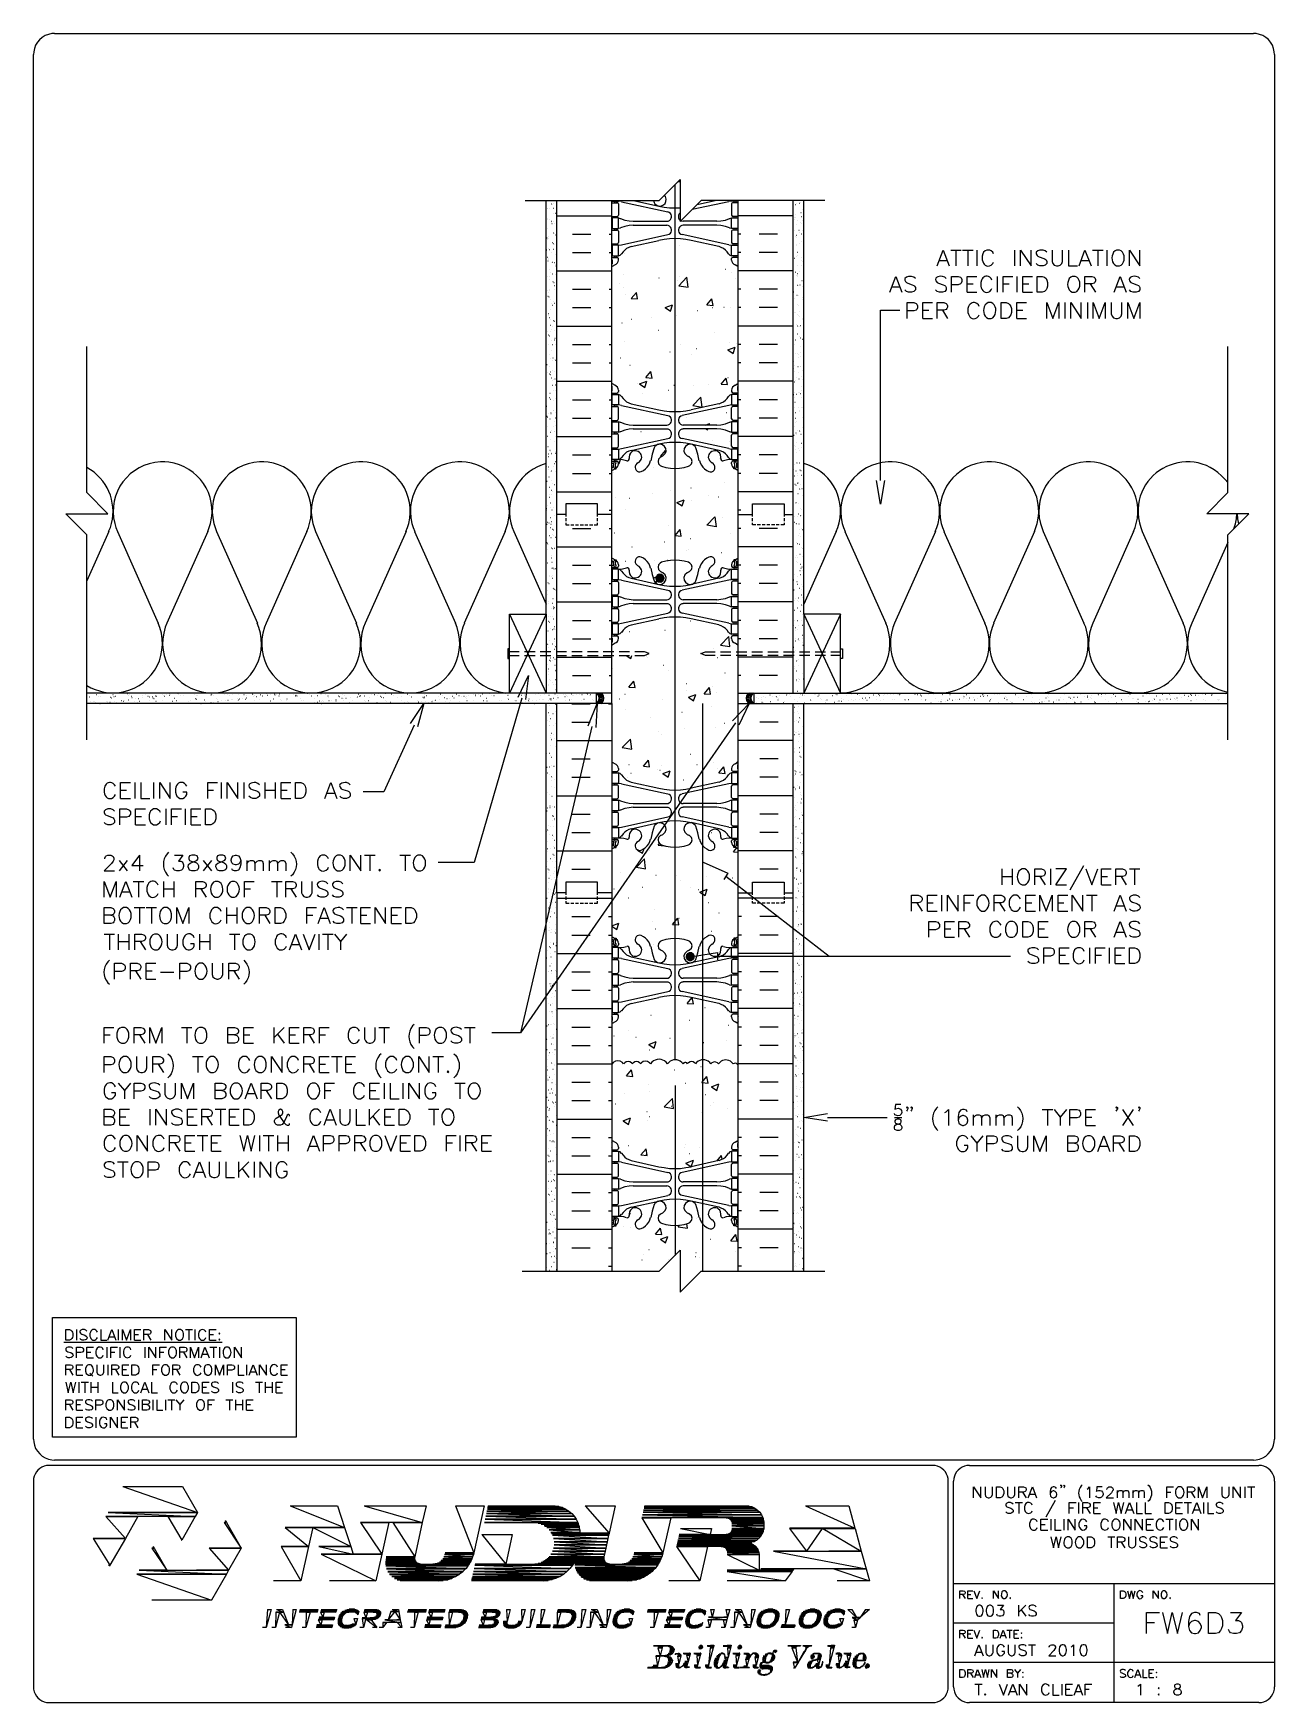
# Model space of a CAD drawing. Header units: millimetres. Extents: x 14 to 201, y 16 to 268.
import ezdxf

# ---------------------------------------------------------------- set-up
doc = ezdxf.new("R2010")
doc.units = ezdxf.units.MM
doc.layers.get('0').update_dxf_attribs({"linetype": 'CONTINUOUS'})

msp = doc.modelspace()

# ---------------------------------------------------------------- linework, layer by layer
at = {"color": 0}
for p, q in [((17.0174, 267.695), (16.6164, 267.674)), ((17.0174, 267.716), (198.121, 267.716)), ((198.521, 267.674), (198.121, 267.695)), ((13.8851, 264.943), (13.8644, 264.541)), ((201.273, 264.541), (201.253, 264.943)), ((13.8424, 55.4136), (13.8424, 264.541)), ((201.296, 264.541), (201.296, 55.4136)), ((108.353, 242.485), (111.528, 245.66)), ((110.745, 112.713), (110.745, 244.878)), ((111.528, 245.28), (111.188, 245.301)), ((111.528, 245.66), (111.528, 239.31)), ((88.1172, 242.485), (108.353, 242.485)), ((91.2922, 180.001), (91.2922, 242.485)), ((92.8797, 168.085), (92.8797, 242.485)), ((101.22, 166.497), (101.22, 242.485)), ((101.22, 242.146), (102.003, 242.146)), ((101.24, 242.485), (101.24, 242.379)), ((101.24, 242.379), (102.193, 242.379)), ((101.579, 242.379), (101.579, 242.146)), ((101.854, 242.379), (101.854, 242.146)), ((102.108, 242.126), (102.003, 242.146)), ((102.172, 242.062), (102.108, 242.126)), ((102.193, 241.956), (102.172, 242.062)), ((102.193, 242.379), (102.193, 242.485)), ((102.638, 242.316), (102.193, 242.379)), ((102.638, 242.295), (109.664, 240.771)), ((104.458, 242.485), (108.31, 241.639)), ((107.484, 242.485), (107.59, 242.168)), ((107.59, 242.189), (107.717, 241.978)), ((109.284, 243.078), (109.135, 243.268)), ((111.528, 239.31), (114.703, 242.485)), ((118.85, 242.295), (113.326, 241.11)), ((117.03, 242.485), (114.067, 241.829)), ((133.371, 242.485), (114.703, 242.485)), ((119.295, 242.379), (118.85, 242.316)), ((119.295, 242.379), (119.295, 242.485)), ((120.247, 242.379), (119.295, 242.379)), ((119.316, 242.062), (119.295, 241.956)), ((119.402, 242.126), (119.316, 242.062)), ((119.485, 242.146), (119.402, 242.126)), ((120.27, 242.146), (119.485, 242.146)), ((119.634, 242.379), (119.634, 242.146)), ((119.908, 242.379), (119.908, 242.146)), ((120.247, 242.485), (120.247, 242.379)), ((120.27, 166.497), (120.27, 242.485)), ((128.608, 168.085), (128.608, 242.485)), ((130.196, 180.001), (130.196, 242.485)), ((101.22, 240.052), (102.003, 240.052)), ((102.193, 239.839), (101.24, 239.839)), ((101.24, 239.839), (101.24, 238.252)), ((101.579, 240.052), (101.579, 239.839)), ((101.854, 240.052), (101.854, 239.839)), ((102.003, 240.072), (102.108, 240.093)), ((102.108, 240.093), (102.172, 240.178)), ((102.172, 240.178), (102.193, 240.262)), ((102.193, 238.252), (102.193, 239.839)), ((102.509, 239.733), (102.193, 239.819)), ((102.213, 241.956), (102.213, 240.262)), ((102.532, 239.755), (103.145, 239.522)), ((103.145, 239.522), (103.801, 239.396)), ((108.31, 241.639), (109.115, 241.49)), ((109.115, 241.49), (109.918, 241.384)), ((109.877, 240.687), (109.664, 240.75)), ((109.918, 241.384), (110.745, 241.363)), ((110.745, 241.363), (111.528, 241.384)), ((111.294, 240.262), (111.252, 240.052)), ((111.252, 240.052), (111.294, 239.839)), ((111.379, 240.474), (111.294, 240.262)), ((111.294, 239.839), (111.379, 239.629)), ((111.528, 240.622), (111.379, 240.474)), ((111.379, 239.629), (111.528, 239.48)), ((117.687, 239.396), (118.343, 239.522)), ((118.343, 239.522), (118.956, 239.755)), ((119.295, 239.819), (118.979, 239.733)), ((119.275, 241.956), (119.275, 240.262)), ((119.295, 240.262), (119.359, 240.135)), ((119.295, 238.252), (119.295, 239.839)), ((119.295, 239.839), (120.247, 239.839)), ((119.359, 240.135), (119.485, 240.072)), ((120.27, 240.052), (119.485, 240.052)), ((119.634, 240.052), (119.634, 239.839)), ((119.908, 240.052), (119.908, 239.839)), ((120.247, 239.839), (120.247, 238.252)), ((101.22, 238.019), (102.003, 238.019)), ((101.24, 238.252), (102.193, 238.252)), ((101.579, 238.252), (101.579, 238.019)), ((101.854, 238.252), (101.854, 238.019)), ((102.108, 237.998), (102.003, 238.019)), ((102.172, 237.935), (102.108, 237.998)), ((102.193, 237.829), (102.172, 237.935)), ((102.193, 238.274), (102.509, 238.358)), ((102.193, 238.274), (102.509, 238.358)), ((102.213, 237.829), (102.213, 236.135)), ((103.145, 238.57), (102.532, 238.337)), ((103.145, 238.57), (102.532, 238.337)), ((102.638, 235.776), (109.664, 237.32)), ((103.801, 238.697), (103.145, 238.57)), ((103.801, 238.697), (103.145, 238.57)), ((103.801, 239.396), (104.436, 239.332)), ((104.436, 238.76), (103.801, 238.697)), ((104.436, 238.76), (103.801, 238.697)), ((104.436, 239.332), (109.517, 239.332)), ((104.436, 238.76), (109.517, 238.76)), ((109.517, 239.332), (109.728, 239.353)), ((109.728, 238.718), (109.517, 238.738)), ((109.664, 237.32), (109.877, 237.383)), ((111.611, 237.383), (111.824, 237.32)), ((111.633, 239.416), (111.971, 239.332)), ((111.971, 238.738), (111.76, 238.718)), ((118.85, 235.776), (111.824, 237.32)), ((117.052, 239.332), (111.971, 239.332)), ((117.052, 238.76), (111.971, 238.76)), ((117.052, 239.332), (117.687, 239.396)), ((117.687, 238.697), (117.052, 238.76)), ((117.687, 238.697), (117.052, 238.76)), ((118.343, 238.57), (117.687, 238.697)), ((118.343, 238.57), (117.687, 238.697)), ((118.956, 238.337), (118.343, 238.57)), ((118.956, 238.337), (118.343, 238.57)), ((118.979, 238.358), (119.295, 238.274)), ((118.979, 238.358), (119.295, 238.274)), ((119.275, 237.829), (119.275, 236.135)), ((120.247, 238.252), (119.295, 238.252)), ((119.316, 237.935), (119.295, 237.829)), ((119.402, 237.998), (119.316, 237.935)), ((119.485, 238.019), (119.402, 237.998)), ((120.27, 238.019), (119.485, 238.019)), ((119.634, 238.252), (119.634, 238.019)), ((119.908, 238.252), (119.908, 238.019)), ((101.22, 235.924), (102.003, 235.924)), ((102.193, 235.712), (101.24, 235.712)), ((101.24, 235.712), (101.24, 234.124)), ((101.579, 235.924), (101.579, 235.712)), ((101.854, 235.924), (101.854, 235.712)), ((102.003, 235.945), (102.108, 235.966)), ((102.108, 235.966), (102.172, 236.051)), ((102.172, 236.051), (102.193, 236.135)), ((102.193, 235.712), (102.638, 235.776)), ((102.193, 234.124), (102.193, 235.712)), ((102.891, 234.738), (102.679, 234.421)), ((103.145, 234.993), (102.891, 234.738)), ((103.441, 235.226), (103.145, 234.993)), ((103.759, 235.395), (103.441, 235.226)), ((104.097, 235.522), (103.759, 235.395)), ((104.119, 235.522), (108.31, 236.454)), ((109.115, 236.601), (108.31, 236.454)), ((109.918, 236.707), (109.115, 236.601)), ((110.745, 236.728), (109.918, 236.707)), ((111.57, 236.707), (110.745, 236.728)), ((112.373, 236.601), (111.57, 236.707)), ((113.178, 236.454), (112.373, 236.601)), ((117.369, 235.522), (113.178, 236.454)), ((117.729, 235.395), (117.391, 235.522)), ((118.047, 235.226), (117.729, 235.395)), ((118.343, 234.993), (118.047, 235.226)), ((118.597, 234.738), (118.343, 234.993)), ((118.809, 234.421), (118.597, 234.738)), ((118.85, 235.776), (119.295, 235.712)), ((119.295, 236.135), (119.359, 236.008)), ((119.295, 234.124), (119.295, 235.712)), ((119.295, 235.712), (120.247, 235.712)), ((119.359, 236.008), (119.485, 235.945)), ((120.27, 235.924), (119.485, 235.924)), ((119.634, 235.924), (119.634, 235.712)), ((119.908, 235.924), (119.908, 235.712)), ((120.247, 235.712), (120.247, 234.124)), ((150.326, 232.601), (151.235, 234.993)), ((151.235, 234.993), (152.146, 232.601)), ((152.379, 234.993), (153.967, 234.993)), ((153.162, 234.993), (153.162, 232.601)), ((154.178, 234.993), (155.765, 234.993)), ((154.982, 234.993), (154.982, 232.601)), ((156.337, 234.993), (156.337, 232.601)), ((157.353, 234.654), (157.246, 234.421)), ((157.585, 234.866), (157.353, 234.654)), ((157.818, 234.993), (157.585, 234.866)), ((158.264, 234.993), (157.818, 234.993)), ((158.496, 234.866), (158.264, 234.993)), ((158.729, 234.654), (158.496, 234.866)), ((158.834, 234.421), (158.729, 234.654)), ((162.009, 234.993), (162.009, 232.601)), ((162.92, 232.601), (162.92, 234.993)), ((162.92, 234.993), (164.507, 232.601)), ((164.507, 232.601), (164.507, 234.993)), ((165.523, 234.866), (165.29, 234.654)), ((165.29, 234.654), (165.29, 234.421)), ((165.862, 234.993), (165.523, 234.866)), ((166.328, 234.993), (165.862, 234.993)), ((166.667, 234.866), (166.328, 234.993)), ((166.878, 234.654), (166.667, 234.866)), ((167.682, 234.993), (167.682, 233.279)), ((169.27, 233.279), (169.27, 234.993)), ((170.179, 234.993), (170.179, 232.601)), ((171.767, 232.601), (172.657, 234.993)), ((172.657, 234.993), (173.567, 232.601)), ((173.8, 234.993), (175.387, 234.993)), ((174.604, 234.993), (174.604, 232.601)), ((175.959, 234.993), (175.959, 232.601)), ((177.207, 234.866), (176.975, 234.654)), ((177.42, 234.993), (177.207, 234.866)), ((177.884, 234.993), (177.42, 234.993)), ((178.117, 234.866), (177.884, 234.993)), ((179.367, 232.601), (179.367, 234.993)), ((179.367, 234.993), (180.954, 232.601)), ((180.954, 232.601), (180.954, 234.993)), ((101.22, 233.892), (102.003, 233.892)), ((101.24, 233.511), (101.22, 233.575)), ((101.22, 232.854), (101.24, 232.917)), ((101.24, 234.124), (102.193, 234.124)), ((101.24, 232.876), (101.24, 232.876)), ((101.684, 232.749), (101.24, 232.494)), ((101.261, 233.511), (101.261, 232.917)), ((101.579, 234.124), (101.579, 233.892)), ((101.663, 232.749), (101.876, 232.854)), ((101.854, 234.124), (101.854, 233.892)), ((101.876, 232.854), (102.045, 233.046)), ((102.129, 233.828), (102.003, 233.892)), ((102.045, 233.046), (102.15, 233.256)), ((102.193, 233.702), (102.129, 233.828)), ((102.15, 233.256), (102.193, 233.489)), ((102.172, 234.145), (102.446, 234.231)), ((102.213, 233.489), (102.213, 233.702)), ((102.446, 234.231), (102.658, 234.442)), ((118.83, 234.442), (119.042, 234.231)), ((119.042, 234.231), (119.316, 234.145)), ((119.275, 233.489), (119.275, 233.702)), ((120.247, 234.124), (119.295, 234.124)), ((119.316, 233.808), (119.295, 233.702)), ((119.295, 233.489), (119.338, 233.256)), ((119.402, 233.871), (119.316, 233.808)), ((119.338, 233.256), (119.443, 233.046)), ((119.485, 233.892), (119.402, 233.871)), ((119.443, 233.046), (119.612, 232.854)), ((120.27, 233.892), (119.485, 233.892)), ((119.612, 232.854), (119.825, 232.749)), ((119.634, 234.124), (119.634, 233.892)), ((120.247, 232.494), (119.804, 232.749)), ((119.908, 234.124), (119.908, 233.892)), ((120.227, 233.511), (120.227, 232.917)), ((120.27, 233.575), (120.247, 233.511)), ((120.247, 232.917), (120.27, 232.854)), ((120.247, 232.876), (120.247, 232.876)), ((150.664, 233.405), (151.807, 233.405)), ((157.246, 234.421), (157.142, 234.082)), ((157.142, 234.082), (157.142, 233.511)), ((158.496, 232.707), (158.729, 232.94)), ((158.729, 232.94), (158.834, 233.172)), ((165.29, 234.421), (165.417, 234.188)), ((165.523, 232.707), (165.29, 232.94)), ((165.417, 234.188), (165.523, 234.082)), ((165.523, 234.082), (165.756, 233.955)), ((165.862, 232.601), (165.523, 232.707)), ((165.756, 233.955), (166.434, 233.743)), ((166.328, 232.601), (165.862, 232.601)), ((166.667, 232.707), (166.328, 232.601)), ((166.434, 233.743), (166.667, 233.616)), ((166.667, 233.616), (166.771, 233.511)), ((166.878, 232.94), (166.667, 232.707)), ((166.771, 233.511), (166.878, 233.279)), ((166.878, 233.279), (166.878, 232.94)), ((167.682, 233.279), (167.789, 232.94)), ((167.789, 232.94), (168.021, 232.707)), ((168.021, 232.707), (168.359, 232.601)), ((168.359, 232.601), (168.592, 232.601)), ((168.592, 232.601), (168.931, 232.707)), ((168.931, 232.707), (169.143, 232.94)), ((169.143, 232.94), (169.27, 233.279)), ((170.179, 232.601), (171.534, 232.601)), ((172.106, 233.405), (173.228, 233.405)), ((177.42, 232.601), (177.884, 232.601)), ((177.884, 232.601), (178.117, 232.707)), ((143.192, 228.643), (144.103, 231.013)), ((143.531, 229.426), (144.653, 229.426)), ((144.103, 231.013), (144.992, 228.643)), ((145.69, 230.907), (145.457, 230.674)), ((145.457, 230.674), (145.457, 230.441)), ((145.457, 230.441), (145.564, 230.23)), ((145.564, 230.23), (145.69, 230.104)), ((146.029, 231.013), (145.69, 230.907)), ((145.69, 230.104), (145.901, 229.997)), ((145.901, 229.997), (146.579, 229.765)), ((146.473, 231.013), (146.029, 231.013)), ((146.812, 230.907), (146.473, 231.013)), ((146.579, 229.765), (146.812, 229.658)), ((147.045, 230.674), (146.812, 230.907)), ((146.812, 229.658), (146.918, 229.532)), ((146.918, 229.532), (147.045, 229.319)), ((150.326, 230.104), (150.559, 229.997)), ((150.559, 229.997), (151.235, 229.765)), ((151.468, 230.907), (151.129, 231.013)), ((151.235, 229.765), (151.468, 229.658)), ((151.681, 230.674), (151.468, 230.907)), ((151.468, 229.658), (151.575, 229.532)), ((151.575, 229.532), (151.681, 229.319)), ((152.484, 228.643), (152.484, 231.013)), ((152.484, 231.013), (153.501, 231.013)), ((153.501, 229.765), (152.484, 229.765)), ((153.501, 231.013), (153.839, 230.907)), ((153.839, 229.871), (153.501, 229.765)), ((153.839, 230.907), (153.967, 230.78)), ((153.967, 229.997), (153.839, 229.871)), ((153.967, 230.78), (154.071, 230.568)), ((154.071, 230.23), (153.967, 229.997)), ((154.071, 230.568), (154.071, 230.23)), ((154.856, 228.643), (154.856, 231.013)), ((154.856, 231.013), (156.337, 231.013)), ((154.856, 229.871), (155.765, 229.871)), ((157.014, 230.441), (156.909, 230.104)), ((156.909, 230.104), (156.909, 229.532)), ((158.496, 230.674), (158.264, 230.907)), ((158.601, 230.441), (158.496, 230.674)), ((159.406, 231.013), (159.406, 228.643)), ((160.317, 228.643), (160.317, 231.013)), ((160.317, 231.013), (161.776, 231.013)), ((160.317, 229.871), (161.206, 229.871)), ((162.348, 231.013), (162.348, 228.643)), ((163.259, 228.643), (163.259, 231.013)), ((163.259, 231.013), (164.74, 231.013)), ((163.259, 229.871), (164.168, 229.871)), ((165.417, 228.643), (165.417, 231.013)), ((165.417, 231.013), (166.201, 231.013)), ((166.201, 231.013), (166.539, 230.907)), ((166.539, 230.907), (166.771, 230.674)), ((166.771, 230.674), (166.878, 230.441)), ((166.878, 230.441), (167.004, 230.104)), ((167.004, 229.532), (166.878, 229.193)), ((167.004, 230.104), (167.004, 229.532)), ((170.518, 230.907), (170.285, 230.674)), ((170.731, 231.013), (170.518, 230.907)), ((171.196, 231.013), (170.731, 231.013)), ((171.429, 230.907), (171.196, 231.013)), ((172.656, 228.643), (172.656, 231.013)), ((172.656, 231.013), (173.693, 231.013)), ((173.693, 229.871), (172.656, 229.871)), ((173.46, 229.871), (174.243, 228.643)), ((173.693, 231.013), (174.032, 230.907)), ((174.032, 229.997), (173.693, 229.871)), ((174.032, 230.907), (174.139, 230.78)), ((174.139, 230.104), (174.032, 229.997)), ((174.139, 230.78), (174.243, 230.568)), ((174.243, 230.336), (174.139, 230.104)), ((174.243, 230.568), (174.243, 230.336)), ((177.081, 228.643), (177.99, 231.013)), ((177.418, 229.426), (178.562, 229.426)), ((177.99, 231.013), (178.901, 228.643)), ((179.578, 230.104), (179.81, 229.997)), ((179.81, 229.997), (180.489, 229.765)), ((180.721, 230.907), (180.382, 231.013)), ((180.489, 229.765), (180.721, 229.658)), ((180.954, 230.674), (180.721, 230.907)), ((180.721, 229.658), (180.826, 229.532)), ((180.826, 229.532), (180.954, 229.319)), ((145.69, 228.749), (145.457, 228.98)), ((146.029, 228.643), (145.69, 228.749)), ((145.796, 224.663), (145.796, 227.055)), ((145.796, 227.055), (146.812, 227.055)), ((146.473, 228.643), (146.029, 228.643)), ((146.812, 228.749), (146.473, 228.643)), ((147.045, 228.98), (146.812, 228.749)), ((146.812, 227.055), (147.151, 226.929)), ((147.045, 229.319), (147.045, 228.98)), ((147.151, 226.929), (147.278, 226.822)), ((148.167, 224.663), (148.167, 227.055)), ((148.167, 227.055), (149.648, 227.055)), ((150.326, 228.749), (150.093, 228.98)), ((150.664, 228.643), (150.326, 228.749)), ((150.326, 224.663), (150.326, 227.055)), ((150.326, 227.055), (151.342, 227.055)), ((151.129, 228.643), (150.664, 228.643)), ((151.468, 228.749), (151.129, 228.643)), ((151.342, 227.055), (151.681, 226.929)), ((151.681, 228.98), (151.468, 228.749)), ((151.681, 229.319), (151.681, 228.98)), ((151.681, 226.929), (151.807, 226.822)), ((154.856, 228.643), (156.337, 228.643)), ((156.57, 226.696), (156.337, 226.929)), ((157.818, 226.929), (157.585, 226.696)), ((158.031, 227.055), (157.818, 226.929)), ((158.496, 227.055), (158.031, 227.055)), ((158.264, 228.749), (158.496, 228.98)), ((158.496, 228.98), (158.601, 229.193)), ((158.729, 226.929), (158.496, 227.055)), ((159.978, 224.663), (159.978, 227.055)), ((159.978, 227.055), (160.76, 227.055)), ((160.76, 227.055), (161.1, 226.929)), ((161.1, 226.929), (161.332, 226.696)), ((162.348, 224.663), (162.348, 227.055)), ((162.348, 227.055), (163.829, 227.055)), ((163.259, 228.643), (164.74, 228.643)), ((166.201, 228.643), (165.417, 228.643)), ((166.539, 228.749), (166.201, 228.643)), ((166.771, 228.98), (166.539, 228.749)), ((166.878, 229.193), (166.771, 228.98)), ((166.878, 224.663), (166.878, 227.055)), ((166.878, 227.055), (167.789, 224.663)), ((167.789, 224.663), (168.698, 227.055)), ((168.698, 227.055), (168.698, 224.663)), ((169.609, 227.055), (169.609, 224.663)), ((170.518, 224.663), (170.518, 227.055)), ((170.518, 227.055), (172.106, 224.663)), ((170.731, 228.643), (171.196, 228.643)), ((171.196, 228.643), (171.429, 228.749)), ((172.106, 224.663), (172.106, 227.055)), ((173.017, 227.055), (173.017, 224.663)), ((173.906, 224.663), (173.906, 227.055)), ((173.906, 227.055), (174.815, 224.663)), ((174.815, 224.663), (175.726, 227.055)), ((175.726, 227.055), (175.726, 224.663)), ((176.635, 227.055), (176.635, 225.341)), ((178.223, 225.341), (178.223, 227.055)), ((179.134, 224.663), (179.134, 227.055)), ((179.134, 227.055), (180.043, 224.663)), ((179.578, 228.749), (179.367, 228.98)), ((179.917, 228.643), (179.578, 228.749)), ((180.382, 228.643), (179.917, 228.643)), ((180.043, 224.663), (180.954, 227.055)), ((180.721, 228.749), (180.382, 228.643)), ((180.954, 228.98), (180.721, 228.749)), ((180.954, 229.319), (180.954, 228.98)), ((180.954, 227.055), (180.954, 224.663)), ((141.774, 200.194), (141.774, 225.891)), ((141.774, 225.891), (144.675, 225.891)), ((146.812, 225.805), (145.796, 225.805)), ((147.151, 225.911), (146.812, 225.805)), ((147.278, 226.018), (147.151, 225.911)), ((147.278, 226.822), (147.384, 226.59)), ((147.384, 226.251), (147.278, 226.018)), ((147.384, 226.59), (147.384, 226.251)), ((148.167, 225.911), (149.076, 225.911)), ((148.167, 224.663), (149.648, 224.663)), ((151.342, 225.911), (150.326, 225.911)), ((151.129, 225.911), (151.914, 224.663)), ((151.681, 226.018), (151.342, 225.911)), ((151.807, 226.144), (151.681, 226.018)), ((151.807, 226.822), (151.914, 226.59)), ((151.914, 226.357), (151.807, 226.144)), ((151.914, 226.59), (151.914, 226.357)), ((155.089, 226.483), (154.982, 226.144)), ((154.982, 226.144), (154.982, 225.574)), ((156.337, 224.769), (156.57, 225.002)), ((156.676, 226.483), (156.57, 226.696)), ((156.57, 225.002), (156.676, 225.235)), ((158.031, 224.663), (158.496, 224.663)), ((158.496, 224.663), (158.729, 224.769)), ((160.76, 224.663), (159.978, 224.663)), ((161.1, 224.769), (160.76, 224.663)), ((161.332, 225.002), (161.1, 224.769)), ((161.332, 226.696), (161.439, 226.483)), ((161.439, 225.235), (161.332, 225.002)), ((161.439, 226.483), (161.565, 226.144)), ((161.565, 225.574), (161.439, 225.235)), ((161.565, 226.144), (161.565, 225.574)), ((162.348, 225.911), (163.259, 225.911)), ((162.348, 224.663), (163.829, 224.663)), ((176.635, 225.341), (176.742, 225.002)), ((176.742, 225.002), (176.975, 224.769)), ((176.975, 224.769), (177.314, 224.663)), ((177.314, 224.663), (177.546, 224.663)), ((177.546, 224.663), (177.884, 224.769)), ((177.884, 224.769), (178.117, 225.002)), ((178.117, 225.002), (178.223, 225.341)), ((21.9081, 198.354), (21.9081, 220.409)), ((194.225, 198.354), (194.225, 220.409)), ((101.24, 214.376), (101.22, 214.439)), ((101.24, 214.821), (101.684, 214.566)), ((101.24, 214.439), (101.24, 214.439)), ((101.261, 213.783), (101.261, 214.376)), ((101.876, 214.461), (101.663, 214.566)), ((102.045, 214.27), (101.876, 214.461)), ((119.612, 214.461), (119.443, 214.27)), ((119.825, 214.566), (119.612, 214.461)), ((119.804, 214.566), (120.247, 214.821)), ((120.227, 213.783), (120.227, 214.376)), ((120.247, 214.439), (120.247, 214.439)), ((120.27, 214.439), (120.247, 214.376)), ((101.22, 213.72), (101.24, 213.783)), ((101.22, 213.403), (102.003, 213.403)), ((101.24, 213.191), (102.193, 213.191)), ((101.24, 211.603), (101.24, 213.191)), ((101.579, 213.191), (101.579, 213.403)), ((101.854, 213.191), (101.854, 213.403)), ((102.003, 213.423), (102.108, 213.444)), ((102.15, 214.059), (102.045, 214.27)), ((102.108, 213.444), (102.172, 213.53)), ((102.193, 213.826), (102.15, 214.059)), ((102.172, 213.53), (102.193, 213.614)), ((102.446, 213.085), (102.172, 213.17)), ((102.193, 213.191), (102.193, 211.603)), ((102.213, 213.826), (102.213, 213.614)), ((102.658, 212.874), (102.446, 213.085)), ((102.679, 212.894), (102.891, 212.576)), ((102.891, 212.576), (103.145, 212.322)), ((103.145, 212.322), (103.441, 212.09)), ((103.441, 212.09), (103.759, 211.92)), ((103.759, 211.92), (104.097, 211.793)), ((104.119, 211.793), (108.31, 210.862)), ((117.369, 211.793), (113.178, 210.862)), ((117.391, 211.793), (117.729, 211.92)), ((117.729, 211.92), (118.047, 212.09)), ((118.047, 212.09), (118.343, 212.322)), ((118.343, 212.322), (118.597, 212.576)), ((118.597, 212.576), (118.809, 212.894)), ((119.042, 213.085), (118.83, 212.874)), ((119.316, 213.17), (119.042, 213.085)), ((119.275, 213.826), (119.275, 213.614)), ((119.338, 214.059), (119.295, 213.826)), ((119.295, 213.614), (119.359, 213.487)), ((120.247, 213.191), (119.295, 213.191)), ((119.295, 213.191), (119.295, 211.603)), ((119.443, 214.27), (119.338, 214.059)), ((119.359, 213.487), (119.485, 213.423)), ((120.27, 213.403), (119.485, 213.403)), ((119.634, 213.191), (119.634, 213.403)), ((119.908, 213.191), (119.908, 213.403)), ((120.247, 213.783), (120.27, 213.72)), ((120.247, 211.603), (120.247, 213.191)), ((101.22, 211.37), (102.003, 211.37)), ((101.22, 209.274), (102.003, 209.274)), ((102.193, 211.603), (101.24, 211.603)), ((101.579, 211.37), (101.579, 211.603)), ((101.579, 209.064), (101.579, 209.274)), ((101.854, 211.37), (101.854, 211.603)), ((101.854, 209.064), (101.854, 209.274)), ((102.108, 211.35), (102.003, 211.37)), ((102.003, 209.296), (102.108, 209.317)), ((102.172, 211.286), (102.108, 211.35)), ((102.108, 209.317), (102.172, 209.401)), ((102.193, 211.18), (102.172, 211.286)), ((102.172, 209.401), (102.193, 209.487)), ((102.638, 211.54), (102.193, 211.603)), ((102.213, 209.487), (102.213, 211.18)), ((102.638, 211.518), (109.664, 209.995)), ((108.31, 210.862), (109.115, 210.715)), ((109.115, 210.715), (109.918, 210.608)), ((109.877, 209.91), (109.664, 209.973)), ((109.918, 210.608), (110.745, 210.588)), ((110.745, 210.588), (111.57, 210.608)), ((111.57, 210.608), (112.373, 210.715)), ((111.824, 209.973), (111.611, 209.91)), ((118.85, 211.518), (111.824, 209.995)), ((112.373, 210.715), (113.178, 210.862)), ((119.295, 211.603), (118.85, 211.54)), ((119.275, 209.487), (119.275, 211.18)), ((119.295, 211.603), (120.247, 211.603)), ((119.316, 211.286), (119.295, 211.18)), ((119.295, 209.487), (119.359, 209.36)), ((119.402, 211.35), (119.316, 211.286)), ((119.359, 209.36), (119.485, 209.296)), ((119.485, 211.37), (119.402, 211.35)), ((120.27, 211.37), (119.485, 211.37)), ((120.27, 209.274), (119.485, 209.274)), ((119.634, 211.37), (119.634, 211.603)), ((119.634, 209.064), (119.634, 209.274)), ((119.908, 211.37), (119.908, 211.603)), ((119.908, 209.064), (119.908, 209.274)), ((101.22, 207.243), (102.003, 207.243)), ((101.24, 209.064), (102.193, 209.064)), ((101.24, 207.476), (101.24, 209.064)), ((102.193, 207.476), (101.24, 207.476)), ((101.579, 207.243), (101.579, 207.476)), ((101.854, 207.243), (101.854, 207.476)), ((102.108, 207.221), (102.003, 207.243)), ((102.172, 207.158), (102.108, 207.221)), ((102.193, 207.053), (102.172, 207.158)), ((102.193, 209.064), (102.193, 207.476)), ((102.509, 208.957), (102.193, 209.042)), ((102.509, 208.957), (102.193, 209.042)), ((102.193, 207.497), (102.509, 207.582)), ((102.213, 205.359), (102.213, 207.053)), ((102.532, 208.978), (103.145, 208.745)), ((102.532, 208.978), (103.145, 208.745)), ((103.145, 207.793), (102.532, 207.56)), ((103.145, 208.745), (103.801, 208.618)), ((103.145, 208.745), (103.801, 208.618)), ((103.801, 207.92), (103.145, 207.793)), ((103.801, 208.618), (104.436, 208.555)), ((103.801, 208.618), (104.436, 208.555)), ((104.436, 207.983), (103.801, 207.92)), ((104.436, 208.555), (109.517, 208.555)), ((104.436, 207.983), (109.517, 207.983)), ((109.517, 208.555), (109.728, 208.576)), ((109.728, 207.942), (109.517, 207.963)), ((111.76, 208.576), (111.971, 208.555)), ((111.971, 207.963), (111.76, 207.942)), ((117.052, 208.555), (111.971, 208.555)), ((117.052, 207.983), (111.971, 207.983)), ((117.052, 208.555), (117.687, 208.618)), ((117.052, 208.555), (117.687, 208.618)), ((117.687, 207.92), (117.052, 207.983)), ((117.687, 208.618), (118.343, 208.745)), ((117.687, 208.618), (118.343, 208.745)), ((118.343, 207.793), (117.687, 207.92)), ((118.343, 208.745), (118.956, 208.978)), ((118.343, 208.745), (118.956, 208.978)), ((118.956, 207.56), (118.343, 207.793)), ((119.295, 209.042), (118.979, 208.957)), ((119.295, 209.042), (118.979, 208.957)), ((118.979, 207.582), (119.295, 207.497)), ((119.275, 205.359), (119.275, 207.053)), ((120.247, 209.064), (119.295, 209.064)), ((119.295, 209.064), (119.295, 207.476)), ((119.295, 207.476), (120.247, 207.476)), ((119.316, 207.158), (119.295, 207.053)), ((119.402, 207.221), (119.316, 207.158)), ((119.485, 207.243), (119.402, 207.221)), ((120.27, 207.243), (119.485, 207.243)), ((119.634, 207.243), (119.634, 207.476)), ((119.908, 207.243), (119.908, 207.476)), ((120.247, 207.476), (120.247, 209.064)), ((101.22, 205.147), (102.003, 205.147)), ((101.24, 204.936), (102.193, 204.936)), ((101.24, 203.349), (101.24, 204.936)), ((101.579, 204.936), (101.579, 205.147)), ((101.854, 204.936), (101.854, 205.147)), ((102.003, 205.168), (102.108, 205.19)), ((102.108, 205.19), (102.172, 205.274)), ((102.172, 205.274), (102.193, 205.359)), ((102.193, 204.936), (102.638, 205)), ((102.193, 204.936), (102.193, 203.349)), ((102.638, 205.02), (109.664, 206.544)), ((103.145, 204.216), (102.891, 203.962)), ((103.441, 204.448), (103.145, 204.216)), ((103.759, 204.618), (103.441, 204.448)), ((104.097, 204.745), (103.759, 204.618)), ((104.119, 204.745), (108.31, 205.677)), ((107.59, 205.127), (107.294, 204.152)), ((107.717, 205.317), (107.59, 205.127)), ((109.115, 205.825), (108.31, 205.677)), ((109.918, 205.93), (109.115, 205.825)), ((109.664, 206.544), (109.877, 206.608)), ((110.745, 205.952), (109.918, 205.93)), ((111.57, 205.93), (110.745, 205.952)), ((112.373, 205.825), (111.57, 205.93)), ((111.611, 206.608), (111.824, 206.544)), ((118.85, 205.02), (111.824, 206.544)), ((113.178, 205.677), (112.373, 205.825)), ((117.369, 204.745), (113.178, 205.677)), ((113.897, 205.127), (113.771, 205.317)), ((114.194, 204.152), (113.897, 205.127)), ((117.729, 204.618), (117.391, 204.745)), ((118.047, 204.448), (117.729, 204.618)), ((118.343, 204.216), (118.047, 204.448)), ((118.597, 203.962), (118.343, 204.216)), ((118.85, 205), (119.295, 204.936)), ((119.295, 205.359), (119.359, 205.233)), ((120.247, 204.936), (119.295, 204.936)), ((119.295, 204.936), (119.295, 203.349)), ((119.359, 205.233), (119.485, 205.168)), ((120.27, 205.147), (119.485, 205.147)), ((119.634, 204.936), (119.634, 205.147)), ((119.908, 204.936), (119.908, 205.147)), ((120.247, 203.349), (120.247, 204.936)), ((101.22, 203.116), (102.003, 203.116)), ((101.22, 202.797), (101.346, 202.797)), ((102.193, 203.349), (101.24, 203.349)), ((101.41, 202.205), (101.24, 202.099)), ((101.684, 201.972), (101.24, 201.719)), ((101.388, 202.777), (101.346, 202.797)), ((101.388, 202.714), (101.388, 202.777)), ((101.388, 202.184), (101.41, 202.268)), ((101.431, 202.671), (101.41, 202.458)), ((101.41, 202.458), (101.473, 202.226)), ((101.494, 202.883), (101.431, 202.671)), ((101.473, 202.226), (101.6, 202.035)), ((101.621, 203.073), (101.494, 202.883)), ((101.579, 203.116), (101.579, 203.349)), ((101.579, 202.035), (101.663, 201.993)), ((101.579, 201.929), (101.854, 201.929)), ((101.706, 203.116), (101.621, 203.073)), ((101.663, 201.972), (101.876, 202.078)), ((101.663, 201.993), (101.769, 202.015)), ((101.79, 203.073), (101.706, 203.116)), ((101.749, 202.734), (101.706, 202.565)), ((101.706, 202.565), (101.727, 202.374)), ((101.727, 202.374), (101.812, 202.226)), ((101.833, 202.883), (101.749, 202.734)), ((101.769, 202.015), (101.812, 202.121)), ((101.833, 202.988), (101.79, 203.073)), ((101.79, 202.904), (101.833, 202.988)), ((101.812, 202.121), (101.79, 202.205)), ((101.854, 203.116), (101.854, 203.349)), ((101.854, 201.929), (101.854, 202.058)), ((101.876, 202.078), (102.045, 202.268)), ((102.129, 203.051), (102.003, 203.116)), ((102.045, 202.268), (102.15, 202.481)), ((102.193, 202.924), (102.129, 203.051)), ((102.15, 202.481), (102.193, 202.714)), ((102.172, 203.369), (102.446, 203.454)), ((102.616, 203.349), (102.193, 203.349)), ((102.213, 202.714), (102.213, 202.924)), ((102.446, 203.454), (102.658, 203.666)), ((103.018, 203.284), (102.616, 203.349)), ((102.891, 203.962), (102.679, 203.645)), ((103.441, 203.157), (103.018, 203.284)), ((103.463, 203.179), (103.61, 203.157)), ((103.61, 203.157), (103.737, 203.221)), ((103.737, 203.221), (103.801, 203.349)), ((103.801, 203.729), (103.823, 203.517)), ((103.801, 203.349), (103.823, 203.496)), ((105.135, 202.84), (104.965, 202.734)), ((105.114, 202.84), (105.304, 202.946)), ((105.621, 201.549), (105.96, 201.719)), ((105.96, 201.719), (106.279, 201.929)), ((106.279, 201.929), (106.532, 202.205)), ((106.532, 202.205), (106.765, 202.502)), ((106.765, 202.502), (106.934, 202.84)), ((106.934, 202.84), (107.041, 203.2)), ((107.294, 204.152), (107.082, 203.179)), ((108.5, 202.438), (108.692, 202.332)), ((108.733, 203.793), (108.543, 203.708)), ((108.692, 202.332), (109.368, 202.142)), ((108.712, 203.813), (108.924, 203.898)), ((109.368, 202.142), (110.046, 202.035)), ((110.046, 202.035), (110.745, 201.993)), ((110.745, 201.993), (111.442, 202.035)), ((111.442, 202.035), (112.12, 202.142)), ((112.12, 202.142), (112.796, 202.332)), ((112.564, 203.898), (112.776, 203.813)), ((112.945, 203.708), (112.755, 203.793)), ((112.796, 202.332), (112.988, 202.438)), ((114.406, 203.179), (114.194, 204.152)), ((114.449, 203.2), (114.554, 202.84)), ((114.554, 202.84), (114.723, 202.502)), ((114.723, 202.502), (114.956, 202.205)), ((114.956, 202.205), (115.209, 201.929)), ((115.209, 201.929), (115.528, 201.719)), ((115.528, 201.719), (115.867, 201.549)), ((116.184, 202.946), (116.374, 202.84)), ((116.523, 202.734), (116.353, 202.84)), ((117.665, 203.517), (117.687, 203.729)), ((117.665, 203.496), (117.687, 203.349)), ((117.687, 203.349), (117.751, 203.221)), ((117.751, 203.221), (117.878, 203.157)), ((117.878, 203.157), (118.025, 203.179)), ((118.47, 203.284), (118.047, 203.157)), ((118.872, 203.349), (118.47, 203.284)), ((118.809, 203.645), (118.597, 203.962)), ((118.83, 203.666), (119.042, 203.454)), ((119.295, 203.349), (118.872, 203.349)), ((119.042, 203.454), (119.316, 203.369)), ((119.275, 202.714), (119.275, 202.924)), ((119.295, 203.349), (120.247, 203.349)), ((119.316, 203.031), (119.295, 202.924)), ((119.295, 202.714), (119.338, 202.481)), ((119.402, 203.094), (119.316, 203.031)), ((119.338, 202.481), (119.443, 202.268)), ((119.485, 203.116), (119.402, 203.094)), ((119.443, 202.268), (119.612, 202.078)), ((120.27, 203.116), (119.485, 203.116)), ((119.612, 202.078), (119.825, 201.972)), ((119.634, 203.116), (119.634, 203.349)), ((119.634, 201.929), (119.634, 202.058)), ((119.908, 201.929), (119.634, 201.929)), ((119.698, 203.073), (119.655, 202.988)), ((119.655, 202.988), (119.698, 202.904)), ((119.741, 202.734), (119.655, 202.883)), ((119.676, 202.226), (119.761, 202.374)), ((119.698, 202.205), (119.676, 202.121)), ((119.676, 202.121), (119.718, 202.015)), ((119.782, 203.116), (119.698, 203.073)), ((119.718, 202.015), (119.825, 201.993)), ((119.782, 202.565), (119.741, 202.734)), ((119.761, 202.374), (119.782, 202.565)), ((119.867, 203.073), (119.782, 203.116)), ((120.247, 201.719), (119.804, 201.972)), ((119.825, 201.993), (119.908, 202.035)), ((119.994, 202.883), (119.867, 203.073)), ((119.888, 202.035), (120.015, 202.226)), ((119.908, 203.116), (119.908, 203.349)), ((120.057, 202.671), (119.994, 202.883)), ((120.015, 202.226), (120.078, 202.458)), ((120.078, 202.458), (120.057, 202.671)), ((120.078, 202.268), (120.1, 202.184)), ((120.247, 202.099), (120.078, 202.205)), ((120.142, 202.797), (120.1, 202.777)), ((120.1, 202.777), (120.1, 202.714)), ((120.27, 202.797), (120.142, 202.797)), ((105.453, 201.486), (105.643, 201.529)), ((115.845, 201.529), (116.036, 201.486)), ((141.774, 196.617), (141.161, 200.194)), ((142.367, 200.194), (141.774, 196.617)), ((25.0831, 195.179), (21.9081, 198.354)), ((99.0381, 196.66), (94.2756, 196.66)), ((94.2756, 196.66), (94.2756, 195.072)), ((99.0381, 195.072), (99.0381, 196.66)), ((122.45, 195.072), (122.45, 196.66)), ((122.45, 196.66), (127.212, 196.66)), ((127.212, 196.66), (127.212, 195.072)), ((191.05, 195.179), (194.225, 198.354)), ((21.9081, 192.004), (18.7331, 195.179)), ((18.7331, 195.179), (25.0831, 195.179)), ((94.2756, 195.072), (92.8797, 195.072)), ((94.2756, 195.072), (94.2756, 194.754)), ((94.2756, 194.521), (94.2756, 194.055)), ((99.0381, 194.754), (99.0381, 195.072)), ((101.22, 195.072), (99.0381, 195.072)), ((99.0381, 194.055), (99.0381, 194.521)), ((120.27, 195.072), (122.45, 195.072)), ((122.45, 194.754), (122.45, 195.072)), ((122.45, 194.055), (122.45, 194.521)), ((127.212, 195.072), (127.212, 194.754)), ((127.212, 195.072), (128.608, 195.072)), ((127.212, 194.521), (127.212, 194.055)), ((197.4, 195.179), (191.05, 195.179)), ((194.225, 192.004), (197.4, 195.179)), ((21.9081, 161.036), (21.9081, 192.004)), ((94.2756, 193.802), (94.2756, 193.485)), ((94.2756, 193.485), (94.7416, 193.485)), ((94.9964, 193.485), (95.4624, 193.485)), ((95.6952, 193.485), (96.1817, 193.485)), ((96.4145, 193.485), (96.901, 193.485)), ((97.1338, 193.485), (97.5995, 193.485)), ((97.8531, 193.485), (98.3188, 193.485)), ((98.5517, 193.485), (99.0381, 193.485)), ((99.0381, 193.485), (99.0381, 193.802)), ((122.45, 193.485), (122.45, 193.802)), ((122.936, 193.485), (122.45, 193.485)), ((123.635, 193.485), (123.169, 193.485)), ((124.354, 193.485), (123.888, 193.485)), ((125.073, 193.485), (124.587, 193.485)), ((125.793, 193.485), (125.306, 193.485)), ((126.492, 193.485), (126.026, 193.485)), ((127.212, 193.485), (126.746, 193.485)), ((127.212, 193.802), (127.212, 193.485)), ((194.225, 161.036), (194.225, 192.004)), ((101.22, 187.346), (101.346, 187.346)), ((101.22, 187.029), (102.003, 187.029)), ((101.24, 188.447), (101.684, 188.193)), ((101.24, 188.067), (101.41, 187.96)), ((102.193, 186.817), (101.24, 186.817)), ((101.24, 186.817), (101.24, 185.229)), ((101.346, 187.346), (101.388, 187.368)), ((101.41, 187.875), (101.388, 187.96)), ((101.388, 187.368), (101.388, 187.431)), ((101.473, 187.938), (101.41, 187.705)), ((101.41, 187.705), (101.431, 187.494)), ((101.431, 187.494), (101.494, 187.282)), ((101.6, 188.13), (101.473, 187.938)), ((101.494, 187.282), (101.621, 187.092)), ((101.579, 188.234), (101.854, 188.234)), ((101.663, 188.171), (101.579, 188.13)), ((101.579, 187.029), (101.579, 186.817)), ((101.621, 187.092), (101.706, 187.049)), ((101.876, 188.087), (101.663, 188.193)), ((101.769, 188.151), (101.663, 188.171)), ((101.727, 187.791), (101.706, 187.601)), ((101.706, 187.601), (101.749, 187.431)), ((101.706, 187.049), (101.79, 187.092)), ((101.812, 187.938), (101.727, 187.791)), ((101.749, 187.431), (101.833, 187.282)), ((101.812, 188.044), (101.769, 188.151)), ((101.79, 187.96), (101.812, 188.044)), ((101.833, 187.176), (101.79, 187.262)), ((101.79, 187.092), (101.833, 187.176)), ((101.854, 188.234), (101.854, 188.108)), ((101.854, 187.029), (101.854, 186.817)), ((102.045, 187.897), (101.876, 188.087)), ((102.003, 187.049), (102.108, 187.071)), ((102.15, 187.685), (102.045, 187.897)), ((102.108, 187.071), (102.172, 187.156)), ((102.193, 187.452), (102.15, 187.685)), ((102.172, 187.156), (102.193, 187.241)), ((102.446, 186.712), (102.172, 186.796)), ((102.193, 185.229), (102.193, 186.817)), ((102.193, 186.817), (102.616, 186.817)), ((102.213, 187.452), (102.213, 187.241)), ((102.658, 186.499), (102.446, 186.712)), ((102.616, 186.817), (103.018, 186.88)), ((103.018, 186.88), (103.441, 187.008)), ((103.61, 187.008), (103.463, 186.986)), ((103.737, 186.945), (103.61, 187.008)), ((103.801, 186.817), (103.737, 186.945)), ((103.823, 186.669), (103.801, 186.817)), ((103.823, 186.647), (103.801, 186.436)), ((104.965, 187.431), (105.135, 187.325)), ((105.304, 187.219), (105.114, 187.325)), ((105.643, 188.637), (105.453, 188.68)), ((105.96, 188.447), (105.621, 188.616)), ((106.279, 188.234), (105.96, 188.447)), ((106.532, 187.96), (106.279, 188.234)), ((106.765, 187.664), (106.532, 187.96)), ((106.934, 187.325), (106.765, 187.664)), ((107.041, 186.965), (106.934, 187.325)), ((107.082, 186.965), (107.294, 185.991)), ((108.692, 187.833), (108.5, 187.728)), ((109.368, 188.023), (108.692, 187.833)), ((110.046, 188.13), (109.368, 188.023)), ((110.745, 188.171), (110.046, 188.13)), ((111.442, 188.13), (110.745, 188.171)), ((112.12, 188.023), (111.442, 188.13)), ((112.796, 187.833), (112.12, 188.023)), ((112.988, 187.728), (112.796, 187.833)), ((114.194, 185.991), (114.406, 186.965)), ((114.554, 187.325), (114.449, 186.965)), ((114.723, 187.664), (114.554, 187.325)), ((114.956, 187.96), (114.723, 187.664)), ((115.209, 188.234), (114.956, 187.96)), ((115.528, 188.447), (115.209, 188.234)), ((115.867, 188.616), (115.528, 188.447)), ((116.036, 188.68), (115.845, 188.637)), ((116.374, 187.325), (116.184, 187.219)), ((116.353, 187.325), (116.523, 187.431)), ((117.687, 186.817), (117.665, 186.669)), ((117.687, 186.436), (117.665, 186.647)), ((117.751, 186.945), (117.687, 186.817)), ((117.878, 187.008), (117.751, 186.945)), ((118.025, 186.986), (117.878, 187.008)), ((118.047, 187.008), (118.47, 186.88)), ((118.47, 186.88), (118.872, 186.817)), ((119.042, 186.712), (118.83, 186.499)), ((118.872, 186.817), (119.295, 186.817)), ((119.316, 186.796), (119.042, 186.712)), ((119.275, 187.452), (119.275, 187.241)), ((119.338, 187.685), (119.295, 187.452)), ((119.295, 187.241), (119.359, 187.113)), ((119.295, 185.229), (119.295, 186.817)), ((119.295, 186.817), (120.247, 186.817)), ((119.443, 187.897), (119.338, 187.685)), ((119.359, 187.113), (119.485, 187.049)), ((119.612, 188.087), (119.443, 187.897)), ((120.27, 187.029), (119.485, 187.029)), ((119.825, 188.193), (119.612, 188.087)), ((119.908, 188.234), (119.634, 188.234)), ((119.634, 188.234), (119.634, 188.108)), ((119.634, 187.029), (119.634, 186.817)), ((119.655, 187.282), (119.741, 187.431)), ((119.698, 187.262), (119.655, 187.176)), ((119.655, 187.176), (119.698, 187.092)), ((119.718, 188.151), (119.676, 188.044)), ((119.676, 188.044), (119.698, 187.96)), ((119.761, 187.791), (119.676, 187.938)), ((119.698, 187.092), (119.782, 187.049)), ((119.825, 188.171), (119.718, 188.151)), ((119.741, 187.431), (119.782, 187.601)), ((119.782, 187.601), (119.761, 187.791)), ((119.782, 187.049), (119.867, 187.092)), ((119.804, 188.193), (120.247, 188.447)), ((119.908, 188.13), (119.825, 188.171)), ((119.867, 187.092), (119.994, 187.282)), ((120.015, 187.938), (119.888, 188.13)), ((119.908, 187.029), (119.908, 186.817)), ((119.994, 187.282), (120.057, 187.494)), ((120.078, 187.705), (120.015, 187.938)), ((120.057, 187.494), (120.078, 187.705)), ((120.078, 187.96), (120.247, 188.067)), ((120.1, 187.96), (120.078, 187.875)), ((120.1, 187.431), (120.1, 187.368)), ((120.1, 187.368), (120.142, 187.346)), ((120.27, 187.346), (120.142, 187.346)), ((120.247, 186.817), (120.247, 185.229)), ((101.22, 184.996), (102.003, 184.996)), ((101.24, 185.229), (102.193, 185.229)), ((101.579, 185.229), (101.579, 184.996)), ((101.854, 185.229), (101.854, 184.996)), ((102.108, 184.976), (102.003, 184.996)), ((102.172, 184.912), (102.108, 184.976)), ((102.193, 184.806), (102.172, 184.912)), ((102.638, 185.145), (102.193, 185.208)), ((102.213, 184.806), (102.213, 183.112)), ((102.638, 185.145), (109.664, 183.621)), ((102.679, 186.52), (102.891, 186.203)), ((102.891, 186.203), (103.145, 185.95)), ((103.145, 185.95), (103.441, 185.717)), ((103.441, 185.717), (103.759, 185.547)), ((103.759, 185.547), (104.097, 185.421)), ((104.119, 185.421), (108.31, 184.489)), ((107.294, 185.991), (107.59, 185.018)), ((107.59, 185.039), (107.717, 184.848)), ((107.929, 185.695), (107.866, 185.525)), ((107.866, 185.525), (107.866, 185.357)), ((109.051, 185.441), (107.866, 185.441)), ((107.866, 185.441), (109.051, 185.335)), ((107.866, 185.441), (109.051, 185.441)), ((107.866, 185.357), (107.929, 185.188)), ((109.051, 185.547), (107.887, 185.547)), ((107.887, 185.547), (109.051, 185.441)), ((107.887, 185.547), (109.051, 185.547)), ((109.051, 185.335), (107.887, 185.335)), ((107.887, 185.335), (109.008, 185.229)), ((107.887, 185.335), (109.051, 185.335)), ((109.008, 185.654), (107.907, 185.654)), ((107.907, 185.654), (109.051, 185.547)), ((107.907, 185.654), (109.008, 185.654)), ((109.008, 185.229), (107.907, 185.229)), ((107.907, 185.229), (108.966, 185.124)), ((107.907, 185.229), (109.008, 185.229)), ((107.929, 185.188), (108.013, 185.039)), ((108.966, 185.758), (107.95, 185.758)), ((107.95, 185.758), (109.008, 185.654)), ((107.95, 185.758), (108.966, 185.758)), ((108.966, 185.124), (107.95, 185.124)), ((107.95, 185.124), (108.902, 185.039)), ((107.95, 185.124), (108.966, 185.124)), ((108.902, 185.844), (108.013, 185.844)), ((108.013, 185.844), (108.966, 185.758)), ((108.013, 185.844), (108.902, 185.844)), ((108.902, 185.039), (108.013, 185.039)), ((108.013, 185.039), (108.818, 184.976)), ((108.013, 185.039), (108.902, 185.039)), ((108.013, 185.039), (108.162, 184.933)), ((108.818, 185.928), (108.099, 185.928)), ((108.099, 185.928), (108.902, 185.844)), ((108.099, 185.928), (108.818, 185.928)), ((108.818, 184.976), (108.099, 184.976)), ((108.099, 184.976), (108.733, 184.912)), ((108.099, 184.976), (108.818, 184.976)), ((108.162, 184.933), (108.33, 184.869)), ((108.733, 185.97), (108.204, 185.97)), ((108.204, 185.97), (108.818, 185.928)), ((108.204, 185.97), (108.733, 185.97)), ((108.733, 184.912), (108.204, 184.912)), ((108.204, 184.912), (108.628, 184.869)), ((108.204, 184.912), (108.733, 184.912)), ((108.628, 186.013), (108.31, 186.013)), ((108.31, 186.013), (108.733, 185.97)), ((108.31, 186.013), (108.628, 186.013)), ((108.628, 184.869), (108.31, 184.869)), ((108.31, 184.869), (108.522, 184.848)), ((108.31, 184.869), (108.628, 184.869)), ((108.31, 184.489), (109.115, 184.34)), ((108.33, 184.869), (108.5, 184.848)), ((108.416, 186.034), (108.628, 186.013)), ((108.416, 186.034), (108.522, 186.034)), ((108.522, 184.848), (108.416, 184.848)), ((108.5, 184.848), (108.669, 184.892)), ((108.522, 186.034), (108.628, 186.013)), ((108.628, 184.869), (108.522, 184.848)), ((108.543, 186.457), (108.733, 186.373)), ((108.628, 186.013), (108.733, 185.97)), ((108.733, 184.912), (108.628, 184.869)), ((108.669, 184.892), (108.818, 184.976)), ((108.924, 186.267), (108.712, 186.351)), ((108.733, 185.97), (108.818, 185.928)), ((108.818, 184.976), (108.733, 184.912)), ((108.818, 185.928), (108.902, 185.844)), ((108.818, 184.976), (108.945, 185.102)), ((108.902, 185.039), (108.818, 184.976)), ((108.902, 185.844), (108.966, 185.758)), ((108.966, 185.124), (108.902, 185.039)), ((109.029, 185.611), (108.945, 185.78)), ((108.945, 185.102), (109.029, 185.272)), ((108.966, 185.758), (109.008, 185.654)), ((109.008, 185.229), (108.966, 185.124)), ((109.008, 185.654), (109.051, 185.547)), ((109.051, 185.335), (109.008, 185.229)), ((109.051, 185.441), (109.029, 185.611)), ((109.029, 185.272), (109.051, 185.441)), ((109.051, 185.547), (109.051, 185.441)), ((109.051, 185.441), (109.051, 185.335)), ((109.115, 184.34), (109.918, 184.234)), ((109.918, 184.234), (110.745, 184.213)), ((110.745, 184.213), (111.57, 184.234)), ((111.57, 184.234), (112.373, 184.34)), ((118.85, 185.145), (111.824, 183.621)), ((112.373, 184.34), (113.178, 184.489)), ((112.776, 186.351), (112.564, 186.267)), ((112.755, 186.373), (112.945, 186.457)), ((117.369, 185.421), (113.178, 184.489)), ((113.771, 184.848), (113.897, 185.039)), ((113.897, 185.018), (114.194, 185.991)), ((117.391, 185.421), (117.729, 185.547)), ((117.729, 185.547), (118.047, 185.717)), ((118.047, 185.717), (118.343, 185.95)), ((118.343, 185.95), (118.597, 186.203)), ((118.597, 186.203), (118.809, 186.52)), ((119.295, 185.208), (118.85, 185.145)), ((119.275, 184.806), (119.275, 183.112)), ((120.247, 185.229), (119.295, 185.229)), ((119.316, 184.912), (119.295, 184.806)), ((119.402, 184.976), (119.316, 184.912)), ((119.485, 184.996), (119.402, 184.976)), ((120.27, 184.996), (119.485, 184.996)), ((119.634, 185.229), (119.634, 184.996)), ((119.908, 185.229), (119.908, 184.996)), ((101.22, 182.902), (102.003, 182.902)), ((102.193, 182.689), (101.24, 182.689)), ((101.24, 182.689), (101.24, 181.102)), ((101.579, 182.902), (101.579, 182.689)), ((101.854, 182.902), (101.854, 182.689)), ((102.003, 182.922), (102.108, 182.943)), ((102.108, 182.943), (102.172, 183.028)), ((102.172, 183.028), (102.193, 183.112)), ((102.193, 181.102), (102.193, 182.689)), ((102.509, 182.583), (102.193, 182.669)), ((102.532, 182.605), (103.145, 182.372)), ((103.145, 182.372), (103.801, 182.246)), ((103.801, 181.547), (103.145, 181.42)), ((103.801, 181.547), (103.145, 181.42)), ((103.801, 182.246), (104.436, 182.182)), ((104.436, 181.61), (103.801, 181.547)), ((104.436, 181.61), (103.801, 181.547)), ((104.436, 182.182), (109.517, 182.182)), ((104.436, 181.61), (109.517, 181.61)), ((109.517, 182.182), (109.728, 182.203)), ((109.728, 181.568), (109.517, 181.588)), ((109.877, 183.537), (109.664, 183.6)), ((111.824, 183.6), (111.611, 183.537)), ((111.76, 182.203), (111.971, 182.182)), ((111.971, 181.588), (111.76, 181.568)), ((117.052, 182.182), (111.971, 182.182)), ((117.052, 181.61), (111.971, 181.61)), ((117.052, 182.182), (117.687, 182.246)), ((117.687, 181.547), (117.052, 181.61)), ((117.687, 181.547), (117.052, 181.61)), ((117.687, 182.246), (118.343, 182.372)), ((118.343, 181.42), (117.687, 181.547)), ((118.343, 181.42), (117.687, 181.547)), ((118.343, 182.372), (118.956, 182.605)), ((119.295, 182.669), (118.979, 182.583)), ((119.295, 183.112), (119.359, 182.985)), ((119.295, 181.102), (119.295, 182.689)), ((119.295, 182.689), (120.247, 182.689)), ((119.359, 182.985), (119.485, 182.922)), ((120.27, 182.902), (119.485, 182.902)), ((119.634, 182.902), (119.634, 182.689)), ((119.908, 182.902), (119.908, 182.689)), ((120.247, 182.689), (120.247, 181.102)), ((85.7458, 168.085), (85.7458, 180.001)), ((85.7458, 180.001), (91.2922, 180.001)), ((91.2922, 180.001), (91.2922, 168.085)), ((101.22, 180.869), (102.003, 180.869)), ((101.24, 181.102), (102.193, 181.102)), ((101.579, 181.102), (101.579, 180.869)), ((101.854, 181.102), (101.854, 180.869)), ((102.108, 180.848), (102.003, 180.869)), ((102.172, 180.785), (102.108, 180.848)), ((102.193, 180.679), (102.172, 180.785)), ((102.193, 181.124), (102.509, 181.208)), ((102.193, 181.124), (102.509, 181.208)), ((102.213, 180.679), (102.213, 178.985)), ((103.145, 181.42), (102.532, 181.187)), ((103.145, 181.42), (102.532, 181.187)), ((102.638, 178.625), (109.664, 180.17)), ((104.119, 178.372), (108.31, 179.281)), ((109.115, 179.43), (108.31, 179.281)), ((109.918, 179.536), (109.115, 179.43)), ((109.664, 180.17), (109.877, 180.233)), ((110.745, 179.557), (109.918, 179.536)), ((111.57, 179.536), (110.745, 179.557)), ((112.373, 179.43), (111.57, 179.536)), ((111.611, 180.233), (111.824, 180.17)), ((118.85, 178.625), (111.824, 180.17)), ((113.178, 179.281), (112.373, 179.43)), ((117.369, 178.372), (113.178, 179.281)), ((118.956, 181.187), (118.343, 181.42)), ((118.956, 181.187), (118.343, 181.42)), ((118.979, 181.208), (119.295, 181.124)), ((118.979, 181.208), (119.295, 181.124)), ((119.275, 180.679), (119.275, 178.985)), ((120.247, 181.102), (119.295, 181.102)), ((119.316, 180.785), (119.295, 180.679)), ((119.402, 180.848), (119.316, 180.785)), ((119.485, 180.869), (119.402, 180.848)), ((120.27, 180.869), (119.485, 180.869)), ((119.634, 181.102), (119.634, 180.869)), ((119.908, 181.102), (119.908, 180.869)), ((135.742, 180.001), (130.196, 180.001)), ((130.196, 180.001), (130.196, 168.085)), ((135.742, 168.085), (135.742, 180.001)), ((101.22, 178.774), (102.003, 178.774)), ((101.22, 176.742), (102.003, 176.742)), ((102.193, 178.562), (101.24, 178.562)), ((101.24, 178.562), (101.24, 176.975)), ((101.24, 176.975), (102.193, 176.975)), ((101.579, 178.774), (101.579, 178.562)), ((101.579, 176.975), (101.579, 176.742)), ((101.854, 178.774), (101.854, 178.562)), ((101.854, 176.975), (101.854, 176.742)), ((102.003, 178.795), (102.108, 178.816)), ((102.129, 176.678), (102.003, 176.742)), ((102.108, 178.816), (102.172, 178.901)), ((102.193, 176.552), (102.129, 176.678)), ((102.172, 178.901), (102.193, 178.985)), ((102.172, 176.995), (102.446, 177.081)), ((102.193, 178.562), (102.638, 178.625)), ((102.193, 176.975), (102.193, 178.562)), ((102.213, 176.339), (102.213, 176.552)), ((102.446, 177.081), (102.658, 177.292)), ((102.891, 177.567), (102.679, 177.25)), ((103.145, 177.821), (102.891, 177.567)), ((103.441, 178.054), (103.145, 177.821)), ((103.759, 178.223), (103.441, 178.054)), ((104.097, 178.35), (103.759, 178.223)), ((117.729, 178.223), (117.391, 178.35)), ((118.047, 178.054), (117.729, 178.223)), ((118.343, 177.821), (118.047, 178.054)), ((118.597, 177.567), (118.343, 177.821)), ((118.809, 177.25), (118.597, 177.567)), ((118.83, 177.292), (119.042, 177.081)), ((118.85, 178.625), (119.295, 178.562)), ((119.042, 177.081), (119.316, 176.995)), ((119.275, 176.339), (119.275, 176.552)), ((119.295, 178.985), (119.359, 178.858)), ((119.295, 176.975), (119.295, 178.562)), ((119.295, 178.562), (120.247, 178.562)), ((120.247, 176.975), (119.295, 176.975)), ((119.316, 176.658), (119.295, 176.552)), ((119.402, 176.721), (119.316, 176.658)), ((119.359, 178.858), (119.485, 178.795)), ((119.485, 176.742), (119.402, 176.721)), ((120.27, 178.774), (119.485, 178.774)), ((120.27, 176.742), (119.485, 176.742)), ((119.634, 178.774), (119.634, 178.562)), ((119.634, 176.975), (119.634, 176.742)), ((119.908, 178.774), (119.908, 178.562)), ((119.908, 176.975), (119.908, 176.742)), ((120.247, 178.562), (120.247, 176.975)), ((85.7458, 174.774), (85.4714, 174.774)), ((85.4714, 174.774), (85.4714, 173.313)), ((85.7458, 173.313), (85.7458, 174.774)), ((87.2063, 174.308), (85.7458, 174.308)), ((89.5985, 174.308), (88.011, 174.308)), ((91.9688, 174.308), (90.3813, 174.308)), ((94.361, 174.308), (92.7735, 174.308)), ((96.7313, 174.308), (95.1438, 174.308)), ((99.1235, 174.308), (97.536, 174.308)), ((101.494, 174.308), (99.9063, 174.308)), ((101.24, 176.361), (101.22, 176.425)), ((101.22, 175.704), (101.24, 175.767)), ((101.24, 175.726), (101.24, 175.726)), ((101.684, 175.599), (101.24, 175.344)), ((101.261, 176.361), (101.261, 175.767)), ((101.663, 175.599), (101.876, 175.704)), ((101.876, 175.704), (102.045, 175.896)), ((102.045, 175.896), (102.15, 176.106)), ((102.15, 176.106), (102.193, 176.339)), ((103.886, 174.308), (102.299, 174.308)), ((106.15, 174.308), (104.669, 174.308)), ((106.849, 174.053), (106.15, 174.308)), ((106.15, 173.779), (106.849, 174.053)), ((114.617, 174.053), (115.338, 174.308)), ((115.338, 173.779), (114.617, 174.053)), ((115.338, 174.308), (116.819, 174.308)), ((117.602, 174.308), (119.189, 174.308)), ((119.295, 176.339), (119.338, 176.106)), ((119.338, 176.106), (119.443, 175.896)), ((119.443, 175.896), (119.612, 175.704)), ((119.612, 175.704), (119.825, 175.599)), ((120.247, 175.344), (119.804, 175.599)), ((119.994, 174.308), (121.582, 174.308)), ((120.227, 176.361), (120.227, 175.767)), ((120.27, 176.425), (120.247, 176.361)), ((120.247, 175.767), (120.27, 175.704)), ((120.247, 175.726), (120.247, 175.726)), ((122.364, 174.308), (123.952, 174.308)), ((124.757, 174.308), (126.344, 174.308)), ((127.127, 174.308), (128.714, 174.308)), ((129.519, 174.308), (131.107, 174.308)), ((131.889, 174.308), (133.477, 174.308)), ((134.282, 174.308), (135.742, 174.308)), ((135.742, 173.313), (135.742, 174.774)), ((135.742, 174.774), (136.017, 174.774)), ((136.017, 174.774), (136.017, 173.313)), ((85.4714, 173.313), (85.7458, 173.313)), ((85.7458, 173.779), (87.2063, 173.779)), ((85.7458, 173.313), (85.7458, 173.313)), ((88.011, 173.779), (89.5985, 173.779)), ((90.3813, 173.779), (91.9688, 173.779)), ((92.7735, 173.779), (94.361, 173.779)), ((95.1438, 173.779), (96.7313, 173.779)), ((97.536, 173.779), (99.1235, 173.779)), ((99.9063, 173.779), (101.494, 173.779)), ((102.299, 173.779), (103.886, 173.779)), ((104.669, 173.779), (106.15, 173.779)), ((116.819, 173.779), (115.338, 173.779)), ((119.189, 173.779), (117.602, 173.779)), ((121.582, 173.779), (119.994, 173.779)), ((123.952, 173.779), (122.364, 173.779)), ((126.344, 173.779), (124.757, 173.779)), ((128.714, 173.779), (127.127, 173.779)), ((131.107, 173.779), (129.519, 173.779)), ((133.477, 173.779), (131.889, 173.779)), ((135.742, 173.779), (134.282, 173.779)), ((136.017, 173.313), (135.742, 173.313)), ((135.742, 173.313), (135.742, 173.313)), ((87.037, 167.47), (88.6037, 170.731)), ((88.6037, 170.731), (88.1807, 167.133)), ((101.22, 168.085), (21.9081, 168.085)), ((101.22, 166.497), (21.9081, 166.497)), ((70.7817, 163.492), (72.7922, 166.497)), ((72.7922, 166.497), (71.8605, 163.004)), ((87.6088, 167.301), (80.3906, 142.495)), ((91.2922, 168.085), (85.7458, 168.085)), ((91.2922, 80.7724), (91.2922, 166.497)), ((92.8797, 137.922), (92.8797, 166.497)), ((97.6203, 163.153), (98.9969, 166.497)), ((98.9969, 166.497), (98.764, 162.899)), ((98.848, 168.085), (98.848, 166.497)), ((101.22, 166.497), (101.22, 137.922)), ((114.872, 166.497), (114.872, 80.7724)), ((119.402, 163.915), (121.941, 166.497)), ((120.27, 168.085), (194.225, 168.085)), ((120.27, 137.922), (120.27, 166.497)), ((120.27, 166.497), (194.225, 166.497)), ((121.941, 166.497), (120.396, 163.237)), ((122.64, 168.085), (122.64, 166.497)), ((128.608, 137.922), (128.608, 166.497)), ((130.196, 168.085), (135.742, 168.085)), ((130.196, 80.7724), (130.196, 166.497)), ((71.3313, 163.259), (66.759, 153.162)), ((119.888, 163.576), (87.4187, 116.756)), ((98.1922, 163.026), (87.4187, 116.756)), ((101.24, 157.226), (101.22, 157.289)), ((101.22, 156.57), (101.24, 156.633)), ((101.24, 157.671), (101.684, 157.416)), ((101.24, 157.289), (101.24, 157.289)), ((101.261, 156.633), (101.261, 157.226)), ((101.876, 157.311), (101.663, 157.416)), ((102.045, 157.12), (101.876, 157.311)), ((102.15, 156.909), (102.045, 157.12)), ((102.108, 156.294), (102.172, 156.38)), ((102.193, 156.676), (102.15, 156.909)), ((102.172, 156.38), (102.193, 156.464)), ((102.213, 156.676), (102.213, 156.464)), ((119.275, 156.676), (119.275, 156.464)), ((119.338, 156.909), (119.295, 156.676)), ((119.295, 156.464), (119.359, 156.337)), ((119.443, 157.12), (119.338, 156.909)), ((119.359, 156.337), (119.485, 156.274)), ((119.612, 157.311), (119.443, 157.12)), ((119.825, 157.416), (119.612, 157.311)), ((119.804, 157.416), (120.247, 157.671)), ((120.227, 156.633), (120.227, 157.226)), ((120.247, 157.289), (120.247, 157.289)), ((120.27, 157.289), (120.247, 157.226)), ((120.247, 156.633), (120.27, 156.57)), ((24.6379, 154.008), (24.5112, 153.648)), ((26.0987, 154.22), (25.8864, 154.453)), ((26.2254, 154.008), (26.0987, 154.22)), ((27.0082, 152.188), (27.0082, 154.559)), ((27.0082, 154.559), (28.4909, 154.559)), ((29.1676, 154.559), (29.1676, 152.188)), ((30.0784, 154.559), (30.0784, 152.188)), ((32.0036, 154.559), (32.0036, 152.188)), ((32.9144, 152.188), (32.9144, 154.559)), ((32.9144, 154.559), (34.5019, 152.188)), ((34.5019, 152.188), (34.5019, 154.559)), ((36.8723, 154.22), (36.6614, 154.453)), ((36.999, 154.008), (36.8723, 154.22)), ((40.174, 152.188), (40.174, 154.559)), ((40.174, 154.559), (41.6348, 154.559)), ((42.2067, 154.559), (42.2067, 152.188)), ((43.1161, 152.188), (43.1161, 154.559)), ((43.1161, 154.559), (44.7036, 152.188)), ((44.7036, 152.188), (44.7036, 154.559)), ((45.6145, 154.559), (45.6145, 152.188)), ((47.7516, 154.453), (47.4126, 154.559)), ((47.9848, 154.22), (47.7516, 154.453)), ((48.7895, 154.559), (48.7895, 152.188)), ((50.377, 154.559), (50.377, 152.188)), ((51.2865, 152.188), (51.2865, 154.559)), ((51.2865, 154.559), (52.7473, 154.559)), ((53.425, 152.188), (53.425, 154.559)), ((53.425, 154.559), (54.2286, 154.559)), ((54.2286, 154.559), (54.5677, 154.453)), ((54.5677, 154.453), (54.8005, 154.22)), ((54.8005, 154.22), (54.9067, 154.008)), ((54.9067, 154.008), (55.0125, 153.648)), ((57.8485, 152.188), (58.7583, 154.559)), ((58.7583, 154.559), (59.6692, 152.188)), ((61.4895, 154.453), (61.1505, 154.559)), ((61.7001, 154.22), (61.4895, 154.453)), ((101.22, 156.253), (102.003, 156.253)), ((101.22, 154.22), (102.003, 154.22)), ((101.24, 156.041), (102.193, 156.041)), ((101.24, 154.453), (101.24, 156.041)), ((102.193, 154.453), (101.24, 154.453)), ((101.579, 156.041), (101.579, 156.253)), ((101.579, 154.22), (101.579, 154.453)), ((101.854, 156.041), (101.854, 156.253)), ((101.854, 154.22), (101.854, 154.453)), ((102.003, 156.274), (102.108, 156.294)), ((102.108, 154.2), (102.003, 154.22)), ((102.172, 154.136), (102.108, 154.2)), ((102.446, 155.935), (102.172, 156.02)), ((102.193, 154.03), (102.172, 154.136)), ((102.193, 156.041), (102.193, 154.453)), ((102.638, 154.368), (102.193, 154.433)), ((102.213, 152.337), (102.213, 154.03)), ((102.658, 155.724), (102.446, 155.935)), ((102.638, 154.368), (109.664, 152.845)), ((102.679, 155.744), (102.891, 155.426)), ((102.891, 155.426), (103.145, 155.172)), ((103.145, 155.172), (103.441, 154.94)), ((103.441, 154.94), (103.759, 154.77)), ((103.759, 154.77), (104.097, 154.643)), ((104.119, 154.643), (108.31, 153.712)), ((118.85, 154.368), (111.824, 152.845)), ((117.369, 154.643), (113.178, 153.712)), ((117.391, 154.643), (117.729, 154.77)), ((117.729, 154.77), (118.047, 154.94)), ((118.047, 154.94), (118.343, 155.172)), ((118.343, 155.172), (118.597, 155.426)), ((118.597, 155.426), (118.809, 155.744)), ((119.042, 155.935), (118.83, 155.724)), ((119.295, 154.433), (118.85, 154.368)), ((119.316, 156.02), (119.042, 155.935)), ((119.275, 152.337), (119.275, 154.03)), ((120.247, 156.041), (119.295, 156.041)), ((119.295, 156.041), (119.295, 154.453)), ((119.295, 154.453), (120.247, 154.453)), ((119.316, 154.136), (119.295, 154.03)), ((119.402, 154.2), (119.316, 154.136)), ((119.485, 154.22), (119.402, 154.2)), ((120.27, 156.253), (119.485, 156.253)), ((120.27, 154.22), (119.485, 154.22)), ((119.634, 156.041), (119.634, 156.253)), ((119.634, 154.22), (119.634, 154.453)), ((119.908, 156.041), (119.908, 156.253)), ((119.908, 154.22), (119.908, 154.453)), ((120.247, 154.453), (120.247, 156.041)), ((24.5112, 153.648), (24.5112, 153.099)), ((25.8864, 152.294), (26.0987, 152.527)), ((26.0987, 152.527), (26.2254, 152.76)), ((27.0082, 153.438), (27.919, 153.438)), ((27.0082, 152.188), (28.4909, 152.188)), ((30.0784, 152.188), (31.4331, 152.188)), ((35.2848, 153.648), (35.2848, 153.099)), ((35.2848, 153.099), (35.4115, 152.76)), ((35.4115, 152.76), (35.5177, 152.527)), ((35.5177, 152.527), (35.7505, 152.294)), ((35.7505, 152.294), (35.9625, 152.188)), ((35.9625, 152.188), (36.4285, 152.188)), ((36.999, 153.099), (36.4285, 153.099)), ((36.4285, 152.188), (36.6614, 152.294)), ((36.6614, 152.294), (36.8723, 152.527)), ((36.8723, 152.527), (36.999, 152.76)), ((36.999, 152.76), (36.999, 153.099)), ((40.174, 153.438), (41.0626, 153.438)), ((46.6302, 152.294), (46.3973, 152.527)), ((46.6302, 153.648), (46.863, 153.542)), ((46.9692, 152.188), (46.6302, 152.294)), ((46.863, 153.542), (47.541, 153.309)), ((47.4126, 152.188), (46.9692, 152.188)), ((47.7516, 152.294), (47.4126, 152.188)), ((47.541, 153.309), (47.7516, 153.205)), ((47.7516, 153.205), (47.8786, 153.099)), ((47.9848, 152.527), (47.7516, 152.294)), ((47.8786, 153.099), (47.9848, 152.866)), ((47.9848, 152.866), (47.9848, 152.527)), ((48.7895, 153.438), (50.377, 153.438)), ((51.2865, 153.438), (52.1751, 153.438)), ((51.2865, 152.188), (52.7473, 152.188)), ((54.2286, 152.188), (53.425, 152.188)), ((54.5677, 152.294), (54.2286, 152.188)), ((54.8005, 152.527), (54.5677, 152.294)), ((54.9067, 152.76), (54.8005, 152.527)), ((55.0125, 153.099), (54.9067, 152.76)), ((55.0125, 153.648), (55.0125, 153.099)), ((58.1875, 152.972), (59.3302, 152.972)), ((60.3458, 152.294), (60.1126, 152.527)), ((60.3458, 153.648), (60.5786, 153.542)), ((60.6848, 152.188), (60.3458, 152.294)), ((60.5786, 153.542), (61.2567, 153.309)), ((61.1505, 152.188), (60.6848, 152.188)), ((61.4895, 152.294), (61.1505, 152.188)), ((61.2567, 153.309), (61.4895, 153.205)), ((61.4895, 153.205), (61.5957, 153.099)), ((61.7001, 152.527), (61.4895, 152.294)), ((61.5957, 153.099), (61.7001, 152.866)), ((61.7001, 152.866), (61.7001, 152.527)), ((66.759, 153.162), (63.6266, 153.162)), ((101.22, 152.124), (102.003, 152.124)), ((101.24, 151.914), (102.193, 151.914)), ((101.24, 150.326), (101.24, 151.914)), ((101.579, 151.914), (101.579, 152.124)), ((101.854, 151.914), (101.854, 152.124)), ((102.003, 152.146), (102.108, 152.167)), ((102.108, 152.167), (102.172, 152.251)), ((102.172, 152.251), (102.193, 152.337)), ((102.193, 151.914), (102.193, 150.326)), ((102.509, 151.807), (102.193, 151.892)), ((102.509, 151.807), (102.193, 151.892)), ((102.532, 151.828), (103.145, 151.595)), ((102.532, 151.828), (103.145, 151.595)), ((103.145, 151.595), (103.801, 151.468)), ((103.145, 151.595), (103.801, 151.468)), ((103.801, 151.468), (104.436, 151.405)), ((103.801, 151.468), (104.436, 151.405)), ((104.436, 151.405), (109.517, 151.405)), ((108.31, 153.712), (109.115, 153.565)), ((109.115, 153.565), (109.918, 153.458)), ((109.517, 151.405), (109.728, 151.426)), ((109.877, 152.76), (109.664, 152.823)), ((109.918, 153.458), (110.745, 153.438)), ((110.745, 153.438), (111.57, 153.458)), ((111.57, 153.458), (112.373, 153.565)), ((111.824, 152.823), (111.611, 152.76)), ((111.76, 151.426), (111.971, 151.405)), ((117.052, 151.405), (111.971, 151.405)), ((112.373, 153.565), (113.178, 153.712)), ((117.052, 151.405), (117.687, 151.468)), ((117.052, 151.405), (117.687, 151.468)), ((117.687, 151.468), (118.343, 151.595)), ((117.687, 151.468), (118.343, 151.595)), ((118.343, 151.595), (118.956, 151.828)), ((118.343, 151.595), (118.956, 151.828)), ((119.295, 151.892), (118.979, 151.807)), ((119.295, 151.892), (118.979, 151.807)), ((119.295, 152.337), (119.359, 152.21)), ((120.247, 151.914), (119.295, 151.914)), ((119.295, 151.914), (119.295, 150.326)), ((119.359, 152.21), (119.485, 152.146)), ((120.27, 152.124), (119.485, 152.124)), ((119.634, 151.914), (119.634, 152.124)), ((119.908, 151.914), (119.908, 152.124)), ((120.247, 150.326), (120.247, 151.914)), ((24.744, 150.473), (24.5112, 150.263)), ((24.5112, 150.263), (24.5112, 150.03)), ((24.5112, 150.03), (24.6379, 149.797)), ((24.6379, 149.797), (24.744, 149.691)), ((25.0831, 150.6), (24.744, 150.473)), ((24.744, 149.691), (24.9769, 149.585)), ((24.9769, 149.585), (25.6536, 149.352)), ((25.5488, 150.6), (25.0831, 150.6)), ((25.8864, 150.473), (25.5488, 150.6)), ((25.6536, 149.352), (25.8864, 149.246)), ((26.0987, 150.263), (25.8864, 150.473)), ((25.8864, 149.246), (25.9926, 149.119)), ((25.9926, 149.119), (26.0987, 148.886)), ((26.0987, 148.886), (26.0987, 148.547)), ((26.9034, 148.209), (26.9034, 150.6)), ((26.9034, 150.6), (27.919, 150.6)), ((27.919, 149.352), (26.9034, 149.352)), ((27.919, 150.6), (28.2581, 150.473)), ((28.2581, 149.458), (27.919, 149.352)), ((28.2581, 150.473), (28.3628, 150.367)), ((28.3628, 149.585), (28.2581, 149.458)), ((28.3628, 150.367), (28.4909, 150.134)), ((28.4909, 149.797), (28.3628, 149.585)), ((28.4909, 150.134), (28.4909, 149.797)), ((29.2737, 148.209), (29.2737, 150.6)), ((29.2737, 150.6), (30.7551, 150.6)), ((29.2737, 149.458), (30.1832, 149.458)), ((31.4331, 150.03), (31.3269, 149.691)), ((31.3269, 149.691), (31.3269, 149.119)), ((31.3269, 149.119), (31.4331, 148.78)), ((31.5378, 150.263), (31.4331, 150.03)), ((31.4331, 148.78), (31.5378, 148.547)), ((31.7707, 150.473), (31.5378, 150.263)), ((32.0036, 150.6), (31.7707, 150.473)), ((32.4487, 150.6), (32.0036, 150.6)), ((32.6815, 150.473), (32.4487, 150.6)), ((32.9144, 150.263), (32.6815, 150.473)), ((33.0206, 150.03), (32.9144, 150.263)), ((32.9144, 148.547), (33.0206, 148.78)), ((33.8239, 150.6), (33.8239, 148.209)), ((34.7128, 148.209), (34.7128, 150.6)), ((34.7128, 150.6), (36.1957, 150.6)), ((34.7128, 149.458), (35.6235, 149.458)), ((36.7661, 150.6), (36.7661, 148.209)), ((37.677, 148.209), (37.677, 150.6)), ((37.677, 150.6), (39.1375, 150.6)), ((37.677, 149.458), (38.5865, 149.458)), ((39.8364, 148.209), (39.8364, 150.6)), ((39.8364, 150.6), (40.6192, 150.6)), ((40.6192, 150.6), (40.9582, 150.473)), ((40.9582, 150.473), (41.191, 150.263)), ((41.191, 150.263), (41.2958, 150.03)), ((41.2958, 148.78), (41.191, 148.547)), ((41.2958, 150.03), (41.4016, 149.691)), ((41.4016, 149.119), (41.2958, 148.78)), ((41.4016, 149.691), (41.4016, 149.119)), ((101.22, 150.093), (102.003, 150.093)), ((102.193, 150.326), (101.24, 150.326)), ((101.579, 150.093), (101.579, 150.326)), ((101.854, 150.093), (101.854, 150.326)), ((102.108, 150.071), (102.003, 150.093)), ((102.172, 150.008), (102.108, 150.071)), ((102.193, 149.903), (102.172, 150.008)), ((102.193, 150.347), (102.509, 150.432)), ((102.213, 148.209), (102.213, 149.903)), ((103.145, 150.643), (102.532, 150.41)), ((102.638, 147.85), (109.664, 149.394)), ((103.801, 150.77), (103.145, 150.643)), ((104.436, 150.833), (103.801, 150.77)), ((104.436, 150.833), (109.517, 150.833)), ((109.918, 148.759), (109.115, 148.653)), ((109.728, 150.792), (109.517, 150.813)), ((109.664, 149.394), (109.877, 149.458)), ((110.745, 148.78), (109.918, 148.759)), ((111.57, 148.759), (110.745, 148.78)), ((112.373, 148.653), (111.57, 148.759)), ((111.611, 149.458), (111.824, 149.394)), ((111.971, 150.813), (111.76, 150.792)), ((118.85, 147.85), (111.824, 149.394)), ((117.052, 150.833), (111.971, 150.833)), ((117.687, 150.77), (117.052, 150.833)), ((118.343, 150.643), (117.687, 150.77)), ((118.956, 150.41), (118.343, 150.643)), ((118.979, 150.432), (119.295, 150.347)), ((119.275, 148.209), (119.275, 149.903)), ((119.295, 150.326), (120.247, 150.326)), ((119.316, 150.008), (119.295, 149.903)), ((119.402, 150.071), (119.316, 150.008)), ((119.485, 150.093), (119.402, 150.071)), ((120.27, 150.093), (119.485, 150.093)), ((119.634, 150.093), (119.634, 150.326)), ((119.908, 150.093), (119.908, 150.326)), ((24.744, 148.336), (24.5112, 148.547)), ((25.0831, 148.209), (24.744, 148.336)), ((25.5488, 148.209), (25.0831, 148.209)), ((25.8864, 148.336), (25.5488, 148.209)), ((26.0987, 148.547), (25.8864, 148.336)), ((29.2737, 148.209), (30.7551, 148.209)), ((31.5378, 148.547), (31.7707, 148.336)), ((31.7707, 148.336), (32.0036, 148.209)), ((32.0036, 148.209), (32.4487, 148.209)), ((32.4487, 148.209), (32.6815, 148.336)), ((32.6815, 148.336), (32.9144, 148.547)), ((37.677, 148.209), (39.1375, 148.209)), ((40.6192, 148.209), (39.8364, 148.209)), ((40.9582, 148.336), (40.6192, 148.209)), ((41.191, 148.547), (40.9582, 148.336)), ((101.22, 147.997), (102.003, 147.997)), ((101.24, 147.786), (102.193, 147.786)), ((101.24, 146.199), (101.24, 147.786)), ((101.579, 147.786), (101.579, 147.997)), ((101.854, 147.786), (101.854, 147.997)), ((102.003, 148.018), (102.108, 148.04)), ((102.108, 148.04), (102.172, 148.124)), ((102.172, 148.124), (102.193, 148.209)), ((102.172, 146.219), (102.446, 146.304)), ((102.193, 147.786), (102.638, 147.85)), ((102.193, 147.786), (102.193, 146.199)), ((102.446, 146.304), (102.658, 146.516)), ((102.891, 146.812), (102.679, 146.495)), ((103.145, 147.066), (102.891, 146.812)), ((103.441, 147.298), (103.145, 147.066)), ((103.759, 147.468), (103.441, 147.298)), ((104.097, 147.595), (103.759, 147.468)), ((103.801, 146.558), (103.823, 146.346)), ((103.801, 146.199), (103.823, 146.346)), ((104.119, 147.595), (108.31, 148.526)), ((107.294, 147.002), (107.082, 146.029)), ((107.59, 147.977), (107.294, 147.002)), ((107.717, 148.146), (107.59, 147.954)), ((109.115, 148.653), (108.31, 148.506)), ((108.733, 146.643), (108.543, 146.558)), ((108.712, 146.643), (108.924, 146.728)), ((113.178, 148.506), (112.373, 148.653)), ((112.564, 146.728), (112.776, 146.643)), ((112.945, 146.558), (112.755, 146.643)), ((117.369, 147.595), (113.178, 148.526)), ((113.897, 147.954), (113.771, 148.146)), ((114.194, 147.002), (113.897, 147.977)), ((114.406, 146.029), (114.194, 147.002)), ((117.729, 147.468), (117.391, 147.595)), ((117.665, 146.346), (117.687, 146.558)), ((117.665, 146.346), (117.687, 146.199)), ((118.047, 147.298), (117.729, 147.468)), ((118.343, 147.066), (118.047, 147.298)), ((118.597, 146.812), (118.343, 147.066)), ((118.809, 146.495), (118.597, 146.812)), ((118.83, 146.516), (119.042, 146.304)), ((118.85, 147.85), (119.295, 147.786)), ((119.042, 146.304), (119.316, 146.219)), ((119.295, 148.209), (119.359, 148.083)), ((120.247, 147.786), (119.295, 147.786)), ((119.295, 147.786), (119.295, 146.199)), ((119.359, 148.083), (119.485, 148.018)), ((120.27, 147.997), (119.485, 147.997)), ((119.634, 147.786), (119.634, 147.997)), ((119.908, 147.786), (119.908, 147.997)), ((120.247, 146.199), (120.247, 147.786)), ((34.269, 144.06), (34.0362, 143.827)), ((52.7473, 144.06), (52.9802, 143.827)), ((101.22, 145.966), (102.003, 145.966)), ((101.22, 145.647), (101.346, 145.647)), ((102.193, 146.199), (101.24, 146.199)), ((101.41, 145.055), (101.24, 144.949)), ((101.684, 144.822), (101.24, 144.569)), ((101.388, 145.627), (101.346, 145.647)), ((101.388, 145.564), (101.388, 145.627)), ((101.388, 145.034), (101.41, 145.118)), ((101.431, 145.521), (101.41, 145.308)), ((101.41, 145.308), (101.473, 145.076)), ((101.494, 145.733), (101.431, 145.521)), ((101.473, 145.076), (101.6, 144.885)), ((101.621, 145.923), (101.494, 145.733)), ((101.579, 145.966), (101.579, 146.199)), ((101.579, 144.885), (101.663, 144.843)), ((101.579, 144.759), (101.854, 144.759)), ((101.706, 145.944), (101.621, 145.901)), ((101.663, 144.822), (101.876, 144.928)), ((101.663, 144.843), (101.769, 144.865)), ((101.79, 145.901), (101.706, 145.944)), ((101.749, 145.584), (101.706, 145.415)), ((101.706, 145.415), (101.727, 145.225)), ((101.727, 145.225), (101.812, 145.076)), ((101.833, 145.733), (101.749, 145.584)), ((101.769, 144.865), (101.812, 144.971)), ((101.833, 145.817), (101.79, 145.901)), ((101.79, 145.733), (101.833, 145.817)), ((101.812, 144.971), (101.79, 145.055)), ((101.854, 145.966), (101.854, 146.199)), ((101.854, 144.759), (101.854, 144.908)), ((101.876, 144.928), (102.045, 145.118)), ((102.129, 145.901), (102.003, 145.966)), ((102.045, 145.118), (102.15, 145.331)), ((102.193, 145.774), (102.129, 145.901)), ((102.15, 145.331), (102.193, 145.564)), ((102.616, 146.199), (102.193, 146.199)), ((102.213, 145.564), (102.213, 145.774)), ((103.018, 146.134), (102.616, 146.199)), ((103.441, 146.007), (103.018, 146.134)), ((103.463, 146.029), (103.61, 146.007)), ((103.61, 146.007), (103.737, 146.071)), ((103.737, 146.071), (103.801, 146.199)), ((105.135, 145.67), (104.965, 145.564)), ((105.114, 145.67), (105.304, 145.774)), ((105.453, 144.314), (105.643, 144.356)), ((105.621, 144.379), (105.96, 144.546)), ((105.96, 144.546), (106.279, 144.759)), ((106.279, 144.759), (106.532, 145.034)), ((106.532, 145.034), (106.765, 145.331)), ((106.765, 145.331), (106.934, 145.67)), ((106.934, 145.67), (107.041, 146.029)), ((108.5, 145.288), (108.692, 145.182)), ((108.692, 145.161), (109.368, 144.971)), ((109.368, 144.971), (110.046, 144.865)), ((110.046, 144.865), (110.745, 144.822)), ((110.745, 144.822), (111.442, 144.865)), ((111.442, 144.865), (112.12, 144.971)), ((112.12, 144.971), (112.796, 145.161)), ((112.796, 145.182), (112.988, 145.288)), ((114.449, 146.029), (114.554, 145.67)), ((114.554, 145.67), (114.723, 145.331)), ((114.723, 145.331), (114.956, 145.034)), ((114.956, 145.034), (115.209, 144.759)), ((115.209, 144.759), (115.528, 144.546)), ((115.528, 144.546), (115.867, 144.379)), ((115.845, 144.356), (116.036, 144.314)), ((116.184, 145.774), (116.374, 145.67)), ((116.523, 145.564), (116.353, 145.67)), ((117.687, 146.199), (117.751, 146.071)), ((117.751, 146.071), (117.878, 146.007)), ((117.878, 146.007), (118.025, 146.029)), ((118.47, 146.134), (118.047, 146.007)), ((118.872, 146.199), (118.47, 146.134)), ((119.295, 146.199), (118.872, 146.199)), ((119.275, 145.564), (119.275, 145.774)), ((119.295, 146.199), (120.247, 146.199)), ((119.316, 145.881), (119.295, 145.774)), ((119.295, 145.564), (119.338, 145.331)), ((119.402, 145.944), (119.316, 145.881)), ((119.338, 145.331), (119.443, 145.118)), ((119.485, 145.966), (119.402, 145.944)), ((119.443, 145.118), (119.612, 144.928)), ((120.27, 145.966), (119.485, 145.966)), ((119.612, 144.928), (119.825, 144.822)), ((119.634, 145.966), (119.634, 146.199)), ((119.634, 144.759), (119.634, 144.908)), ((119.908, 144.759), (119.634, 144.759)), ((119.698, 145.901), (119.655, 145.817)), ((119.655, 145.817), (119.698, 145.733)), ((119.741, 145.584), (119.655, 145.733)), ((119.676, 145.076), (119.761, 145.225)), ((119.698, 145.055), (119.676, 144.971)), ((119.676, 144.971), (119.718, 144.865)), ((119.782, 145.944), (119.698, 145.901)), ((119.718, 144.865), (119.825, 144.843)), ((119.782, 145.415), (119.741, 145.584)), ((119.761, 145.225), (119.782, 145.415)), ((119.867, 145.901), (119.782, 145.944)), ((120.247, 144.569), (119.804, 144.822)), ((119.825, 144.843), (119.908, 144.885)), ((119.994, 145.733), (119.867, 145.923)), ((119.888, 144.885), (120.015, 145.076)), ((119.908, 145.966), (119.908, 146.199)), ((120.057, 145.521), (119.994, 145.733)), ((120.015, 145.076), (120.078, 145.308)), ((120.078, 145.308), (120.057, 145.521)), ((120.078, 145.118), (120.1, 145.034)), ((120.247, 144.949), (120.078, 145.055)), ((120.142, 145.647), (120.1, 145.627)), ((120.1, 145.627), (120.1, 145.564)), ((120.27, 145.647), (120.142, 145.647)), ((25.6536, 142.367), (24.5112, 141.224)), ((24.5112, 141.224), (26.0987, 141.224)), ((24.6379, 143.151), (24.744, 143.383)), ((24.6379, 143.044), (24.6379, 143.151)), ((24.744, 143.383), (24.8502, 143.488)), ((24.8502, 143.488), (25.0831, 143.617)), ((25.0831, 143.617), (25.5488, 143.617)), ((25.5488, 143.617), (25.7597, 143.488)), ((25.8864, 142.706), (25.6536, 142.367)), ((25.7597, 143.488), (25.8864, 143.383)), ((25.8864, 143.383), (25.9926, 143.151)), ((25.9926, 142.918), (25.8864, 142.706)), ((25.9926, 143.151), (25.9926, 142.918)), ((26.7753, 142.812), (28.0252, 141.224)), ((28.0252, 142.812), (26.7753, 141.224)), ((29.8456, 143.617), (28.7238, 142.029)), ((28.7238, 142.029), (30.4161, 142.029)), ((29.8456, 143.617), (29.8456, 141.224)), ((35.0738, 141.457), (34.9457, 141.69)), ((35.1786, 141.33), (35.0738, 141.457)), ((35.1786, 143.617), (36.4285, 143.617)), ((35.5177, 141.224), (35.1786, 141.33)), ((35.8567, 141.224), (35.5177, 141.224)), ((36.4285, 143.617), (35.7505, 142.706)), ((35.7505, 142.706), (36.0895, 142.706)), ((36.1957, 141.33), (35.8567, 141.224)), ((36.0895, 142.706), (36.3001, 142.579)), ((36.4285, 141.563), (36.1957, 141.33)), ((36.3001, 142.579), (36.4285, 142.472)), ((36.4285, 142.472), (36.5333, 142.133)), ((36.5333, 141.901), (36.4285, 141.563)), ((36.5333, 142.133), (36.5333, 141.901)), ((37.4442, 143.488), (37.338, 143.278)), ((37.338, 143.278), (37.338, 143.044)), ((37.338, 143.044), (37.4442, 142.812)), ((37.7832, 143.617), (37.4442, 143.488)), ((37.4442, 142.812), (37.677, 142.706)), ((37.7832, 141.224), (37.4442, 141.33)), ((37.677, 142.706), (38.1208, 142.579)), ((38.2489, 143.617), (37.7832, 143.617)), ((38.2489, 141.224), (37.7832, 141.224)), ((38.1208, 142.579), (38.4598, 142.472)), ((38.5865, 143.488), (38.2489, 143.617)), ((38.5865, 141.33), (38.2489, 141.224)), ((38.4598, 142.472), (38.6927, 142.24)), ((38.6927, 141.457), (38.5865, 141.33)), ((38.6927, 142.24), (38.7985, 142.029)), ((38.7985, 141.69), (38.6927, 141.457)), ((38.7985, 142.029), (38.7985, 141.69)), ((39.4751, 142.812), (40.725, 141.224)), ((40.725, 142.812), (39.4751, 141.224)), ((41.6348, 143.488), (41.5286, 143.278)), ((41.5286, 143.278), (41.5286, 143.044)), ((41.5286, 143.044), (41.6348, 142.812)), ((41.9735, 143.617), (41.6348, 143.488)), ((41.6348, 142.812), (41.8677, 142.706)), ((41.9735, 141.224), (41.6348, 141.33)), ((41.8677, 142.706), (42.3125, 142.579)), ((42.4395, 143.617), (41.9735, 143.617)), ((42.4395, 141.224), (41.9735, 141.224)), ((42.3125, 142.579), (42.6501, 142.472)), ((42.7785, 143.488), (42.4395, 143.617)), ((42.7785, 141.33), (42.4395, 141.224)), ((42.6501, 142.472), (42.8833, 142.24)), ((42.8833, 141.457), (42.7785, 141.33)), ((42.8833, 142.24), (42.9891, 142.029)), ((42.9891, 141.69), (42.8833, 141.457)), ((42.9891, 142.029), (42.9891, 141.69)), ((43.688, 142.918), (43.7942, 143.278)), ((43.688, 142.812), (43.688, 142.918)), ((43.7942, 142.472), (43.688, 142.812)), ((43.7942, 143.278), (44.027, 143.488)), ((44.027, 142.24), (43.7942, 142.472)), ((43.9, 141.33), (43.7942, 141.563)), ((44.2376, 141.224), (43.9, 141.33)), ((44.027, 143.488), (44.366, 143.617)), ((44.366, 142.133), (44.027, 142.24)), ((44.4708, 141.224), (44.2376, 141.224)), ((44.366, 143.617), (44.4708, 143.617)), ((44.4708, 142.133), (44.366, 142.133)), ((44.4708, 143.617), (44.8098, 143.488)), ((44.8098, 142.24), (44.4708, 142.133)), ((44.8098, 141.33), (44.4708, 141.224)), ((44.8098, 143.488), (45.0427, 143.278)), ((45.0427, 142.472), (44.8098, 142.24)), ((45.0427, 141.69), (44.8098, 141.33)), ((45.0427, 143.278), (45.1485, 142.812)), ((45.1485, 142.812), (45.0427, 142.472)), ((45.1485, 142.24), (45.0427, 141.69)), ((45.1485, 142.812), (45.1485, 142.24)), ((46.0583, 142.812), (46.0583, 141.224)), ((46.0583, 142.367), (46.3973, 142.706)), ((46.3973, 142.706), (46.6302, 142.812)), ((46.6302, 142.812), (46.9692, 142.812)), ((46.9692, 142.812), (47.202, 142.706)), ((47.202, 142.706), (47.3082, 142.367)), ((47.3082, 142.367), (47.6458, 142.706)), ((47.3082, 142.367), (47.3082, 141.224)), ((47.6458, 142.706), (47.8786, 142.812)), ((47.8786, 142.812), (48.2177, 142.812)), ((48.2177, 142.812), (48.4505, 142.706)), ((48.4505, 142.706), (48.5567, 142.367)), ((48.5567, 142.367), (48.5567, 141.224)), ((49.4661, 142.812), (49.4661, 141.224)), ((49.4661, 142.367), (49.8052, 142.706)), ((49.8052, 142.706), (50.038, 142.812)), ((50.038, 142.812), (50.377, 142.812)), ((50.377, 142.812), (50.5876, 142.706)), ((50.5876, 142.706), (50.716, 142.367)), ((50.716, 142.367), (51.0536, 142.706)), ((50.716, 142.367), (50.716, 141.224)), ((51.0536, 142.706), (51.2865, 142.812)), ((51.2865, 142.812), (51.6255, 142.812)), ((51.6255, 142.812), (51.8375, 142.706)), ((51.8375, 142.706), (51.9645, 142.367)), ((51.9645, 142.367), (51.9645, 141.224)), ((56.8332, 143.044), (56.727, 142.706)), ((56.727, 142.706), (56.727, 142.133)), ((56.9376, 143.278), (56.8332, 143.044)), ((57.1708, 143.488), (56.9376, 143.278)), ((57.4036, 143.617), (57.1708, 143.488)), ((57.8485, 143.617), (57.4036, 143.617)), ((58.0817, 143.488), (57.8485, 143.617)), ((58.3145, 143.278), (58.0817, 143.488)), ((58.0817, 141.33), (58.3145, 141.563)), ((58.4207, 143.044), (58.3145, 143.278)), ((58.3145, 141.563), (58.4207, 141.796)), ((59.563, 143.488), (59.3302, 143.278)), ((59.775, 143.617), (59.563, 143.488)), ((60.241, 143.617), (59.775, 143.617)), ((59.775, 141.224), (60.241, 141.224)), ((60.4516, 143.488), (60.241, 143.617)), ((60.241, 141.224), (60.4516, 141.33)), ((61.7001, 141.224), (61.7001, 143.617)), ((61.7001, 143.617), (63.2876, 141.224)), ((63.2876, 141.224), (63.2876, 143.617)), ((63.8598, 143.617), (65.4473, 143.617)), ((64.6645, 143.617), (64.6645, 141.224)), ((66.125, 141.457), (66.0192, 141.33)), ((66.0192, 141.33), (66.125, 141.224)), ((66.252, 141.33), (66.125, 141.457)), ((66.125, 141.224), (66.252, 141.33)), ((69.1942, 143.617), (70.7817, 143.617)), ((69.9766, 143.617), (69.9766, 141.224)), ((71.6911, 143.488), (71.4583, 143.278)), ((71.9032, 143.617), (71.6911, 143.488)), ((72.3692, 143.617), (71.9032, 143.617)), ((71.9032, 141.224), (72.3692, 141.224)), ((72.602, 143.488), (72.3692, 143.617)), ((72.3692, 141.224), (72.602, 141.33)), ((80.3906, 142.495), (74.9723, 142.495)), ((114.978, 142.536), (118.703, 140.907)), ((160.084, 141.52), (160.084, 139.15)), ((161.671, 141.52), (161.671, 139.15)), ((162.92, 141.414), (162.687, 141.181)), ((163.153, 141.52), (162.92, 141.414)), ((163.596, 141.52), (163.153, 141.52)), ((163.829, 141.414), (163.596, 141.52)), ((165.079, 139.15), (165.079, 141.52)), ((165.079, 141.52), (166.095, 141.52)), ((166.095, 141.52), (166.434, 141.414)), ((166.434, 141.414), (166.539, 141.288)), ((166.539, 141.288), (166.667, 141.075)), ((167.45, 141.52), (167.45, 139.15)), ((168.254, 139.15), (169.842, 141.52)), ((169.842, 141.52), (168.254, 141.52)), ((172.445, 141.986), (170.392, 138.345)), ((172.784, 141.52), (173.693, 139.15)), ((173.693, 139.15), (174.604, 141.52)), ((175.154, 139.15), (175.154, 141.52)), ((175.154, 141.52), (176.635, 141.52)), ((177.314, 139.15), (177.314, 141.52)), ((177.314, 141.52), (178.329, 141.52)), ((178.329, 141.52), (178.668, 141.414)), ((178.668, 141.414), (178.795, 141.288)), ((178.795, 141.288), (178.901, 141.075)), ((179.367, 141.52), (180.954, 141.52)), ((180.15, 141.52), (180.15, 139.15)), ((24.5112, 137.267), (24.5112, 139.637)), ((24.5112, 139.637), (25.4207, 137.267)), ((25.4207, 137.267), (26.3315, 139.637)), ((26.3315, 139.637), (26.3315, 137.267)), ((26.9034, 137.267), (27.8129, 139.637)), ((27.8129, 139.637), (28.7238, 137.267)), ((28.9347, 139.637), (30.5222, 139.637)), ((29.7394, 139.637), (29.7394, 137.267)), ((31.094, 139.065), (30.9879, 138.726)), ((30.9879, 138.726), (30.9879, 138.155)), ((32.5754, 139.297), (32.3426, 139.531)), ((32.6815, 139.065), (32.5754, 139.297)), ((33.4863, 139.637), (33.4863, 137.267)), ((34.0362, 140.652), (34.269, 140.442)), ((35.0738, 139.637), (35.0738, 137.267)), ((38.3536, 137.267), (38.3536, 139.637)), ((38.3536, 139.637), (39.3707, 139.637)), ((39.3707, 139.637), (39.7083, 139.531)), ((39.7083, 139.531), (39.8364, 139.404)), ((39.8364, 138.726), (39.7083, 138.621)), ((39.8364, 139.404), (39.9411, 139.192)), ((39.9411, 138.958), (39.8364, 138.726)), ((39.9411, 139.192), (39.9411, 138.958)), ((41.0626, 139.531), (40.852, 139.297)), ((41.2958, 139.637), (41.0626, 139.531)), ((41.7615, 139.637), (41.2958, 139.637)), ((41.9735, 139.531), (41.7615, 139.637)), ((43.561, 139.531), (43.349, 139.297)), ((43.7942, 139.637), (43.561, 139.531)), ((44.2376, 139.637), (43.7942, 139.637)), ((44.4708, 139.531), (44.2376, 139.637)), ((45.7207, 137.267), (45.7207, 139.637)), ((45.7207, 139.637), (47.202, 139.637)), ((49.8052, 139.637), (51.3927, 139.637)), ((50.5876, 139.637), (50.5876, 137.267)), ((51.9645, 137.267), (51.9645, 139.637)), ((51.9645, 139.637), (52.9802, 139.637)), ((52.9802, 140.652), (52.7473, 140.442)), ((52.9802, 139.637), (53.3192, 139.531)), ((53.3192, 139.531), (53.425, 139.404)), ((53.425, 138.726), (53.3192, 138.621)), ((53.425, 139.404), (53.552, 139.192)), ((53.552, 138.958), (53.425, 138.726)), ((53.552, 139.192), (53.552, 138.958)), ((54.3348, 139.637), (54.3348, 137.943)), ((55.9223, 137.943), (55.9223, 139.637)), ((56.9376, 138.726), (57.1708, 138.621)), ((58.0817, 139.531), (57.7427, 139.637)), ((58.3145, 139.297), (58.0817, 139.531)), ((59.224, 139.531), (58.9911, 139.297)), ((58.9911, 139.297), (58.9911, 139.065)), ((58.9911, 139.065), (59.0973, 138.854)), ((59.0973, 138.854), (59.224, 138.726)), ((59.563, 139.637), (59.224, 139.531)), ((59.224, 138.726), (59.436, 138.621)), ((60.0082, 139.637), (59.563, 139.637)), ((60.3458, 139.531), (60.0082, 139.637)), ((60.5786, 139.297), (60.3458, 139.531)), ((99.0381, 139.51), (94.2756, 139.51)), ((94.2756, 139.51), (94.2756, 137.922)), ((99.0381, 137.922), (99.0381, 139.51)), ((118.703, 140.907), (118.11, 139.933)), ((118.407, 140.419), (134.006, 128.355)), ((122.45, 137.922), (122.45, 139.51)), ((122.45, 139.51), (127.212, 139.51)), ((127.212, 139.51), (127.212, 137.922)), ((160.084, 140.399), (161.671, 140.399)), ((163.153, 139.15), (163.596, 139.15)), ((163.596, 139.15), (163.829, 139.255)), ((166.095, 140.399), (165.079, 140.399)), ((165.862, 140.399), (166.667, 139.15)), ((166.434, 140.505), (166.095, 140.399)), ((166.539, 140.609), (166.434, 140.505)), ((166.667, 140.842), (166.539, 140.609)), ((166.667, 141.075), (166.667, 140.842)), ((168.254, 139.15), (169.842, 139.15)), ((175.154, 140.399), (176.064, 140.399)), ((175.154, 139.15), (176.635, 139.15)), ((178.329, 140.399), (177.314, 140.399)), ((178.117, 140.399), (178.901, 139.15)), ((178.668, 140.505), (178.329, 140.399)), ((178.795, 140.609), (178.668, 140.505)), ((178.901, 140.842), (178.795, 140.609)), ((178.901, 141.075), (178.901, 140.842)), ((27.2411, 138.049), (28.3628, 138.049)), ((32.3426, 137.371), (32.5754, 137.604)), ((32.5754, 137.604), (32.6815, 137.816)), ((33.4863, 138.515), (35.0738, 138.515)), ((39.3707, 138.515), (38.3536, 138.515)), ((39.1375, 138.515), (39.9411, 137.267)), ((39.7083, 138.621), (39.3707, 138.515)), ((41.2958, 137.267), (41.7615, 137.267)), ((41.7615, 137.267), (41.9735, 137.371)), ((43.7942, 137.267), (44.2376, 137.267)), ((44.2376, 137.267), (44.4708, 137.371)), ((45.7207, 138.515), (46.6302, 138.515)), ((52.9802, 138.515), (51.9645, 138.515)), ((52.7473, 138.515), (53.552, 137.267)), ((53.3192, 138.621), (52.9802, 138.515)), ((54.3348, 137.943), (54.4615, 137.604)), ((54.4615, 137.604), (54.6735, 137.371)), ((54.6735, 137.371), (55.0125, 137.267)), ((55.0125, 137.267), (55.2457, 137.267)), ((55.2457, 137.267), (55.5833, 137.371)), ((55.5833, 137.371), (55.8161, 137.604)), ((55.8161, 137.604), (55.9223, 137.943)), ((56.9376, 137.371), (56.727, 137.604)), ((57.2766, 137.267), (56.9376, 137.371)), ((57.1708, 138.621), (57.8485, 138.388)), ((57.7427, 137.267), (57.2766, 137.267)), ((58.0817, 137.371), (57.7427, 137.267)), ((57.8485, 138.388), (58.0817, 138.282)), ((58.0817, 138.282), (58.1875, 138.155)), ((58.3145, 137.604), (58.0817, 137.371)), ((58.1875, 138.155), (58.3145, 137.943)), ((58.3145, 137.943), (58.3145, 137.604)), ((59.224, 137.371), (58.9911, 137.604)), ((59.563, 137.267), (59.224, 137.371)), ((59.436, 138.621), (60.1126, 138.388)), ((60.0082, 137.267), (59.563, 137.267)), ((60.3458, 137.371), (60.0082, 137.267)), ((60.1126, 138.388), (60.3458, 138.282)), ((60.3458, 138.282), (60.4516, 138.155)), ((60.5786, 137.604), (60.3458, 137.371)), ((60.4516, 138.155), (60.5786, 137.943)), ((60.5786, 137.943), (60.5786, 137.604)), ((94.2756, 137.922), (92.8797, 137.922)), ((92.8797, 137.922), (92.8797, 80.7724)), ((94.2756, 137.922), (94.2756, 137.604)), ((94.2756, 137.371), (94.2756, 136.885)), ((94.2756, 136.652), (94.2756, 136.335)), ((94.2756, 136.335), (94.7416, 136.335)), ((94.9964, 136.335), (95.4624, 136.335)), ((95.6952, 136.335), (96.1817, 136.335)), ((96.4145, 136.335), (96.901, 136.335)), ((97.1338, 136.335), (97.5995, 136.335)), ((97.8531, 136.335), (98.3188, 136.335)), ((98.5517, 136.335), (99.0381, 136.335)), ((99.0381, 137.604), (99.0381, 137.922)), ((101.22, 137.922), (99.0381, 137.922)), ((99.0381, 136.885), (99.0381, 137.371)), ((99.0381, 136.335), (99.0381, 136.652)), ((101.22, 137.922), (101.22, 80.7724)), ((120.27, 137.922), (122.45, 137.922)), ((120.27, 80.7724), (120.27, 137.922)), ((122.45, 137.604), (122.45, 137.922)), ((122.45, 136.885), (122.45, 137.371)), ((122.45, 136.335), (122.45, 136.652)), ((122.936, 136.335), (122.45, 136.335)), ((123.635, 136.335), (123.169, 136.335)), ((124.354, 136.335), (123.888, 136.335)), ((125.073, 136.335), (124.587, 136.335)), ((125.793, 136.335), (125.306, 136.335)), ((126.492, 136.335), (126.026, 136.335)), ((127.212, 136.335), (126.746, 136.335)), ((127.212, 137.922), (127.212, 137.604)), ((127.212, 137.922), (128.608, 137.922)), ((127.212, 137.371), (127.212, 136.885)), ((127.212, 136.652), (127.212, 136.335)), ((128.608, 80.7724), (128.608, 137.922)), ((146.473, 135.17), (146.473, 137.563)), ((146.473, 137.563), (147.489, 137.563)), ((147.489, 136.419), (146.473, 136.419)), ((147.278, 136.419), (148.06, 135.17)), ((147.489, 137.563), (147.828, 137.434)), ((147.828, 136.525), (147.489, 136.419)), ((147.828, 137.434), (147.954, 137.33)), ((147.954, 136.652), (147.828, 136.525)), ((147.954, 137.33), (148.06, 137.097)), ((148.06, 136.885), (147.954, 136.652)), ((148.06, 137.097), (148.06, 136.885)), ((148.865, 135.17), (148.865, 137.563)), ((148.865, 137.563), (150.326, 137.563)), ((148.865, 136.419), (149.754, 136.419)), ((151.003, 137.563), (151.003, 135.17)), ((151.914, 135.17), (151.914, 137.563)), ((151.914, 137.563), (153.501, 135.17)), ((153.501, 135.17), (153.501, 137.563)), ((154.41, 135.17), (154.41, 137.563)), ((154.41, 137.563), (155.892, 137.563)), ((154.41, 136.419), (155.321, 136.419)), ((156.803, 137.434), (156.57, 137.224)), ((157.014, 137.563), (156.803, 137.434)), ((157.479, 137.563), (157.014, 137.563)), ((157.692, 137.434), (157.479, 137.563)), ((158.94, 135.17), (158.94, 137.563)), ((158.94, 137.563), (159.978, 137.563)), ((159.978, 136.419), (158.94, 136.419)), ((159.745, 136.419), (160.528, 135.17)), ((159.978, 137.563), (160.317, 137.434)), ((160.317, 136.525), (159.978, 136.419)), ((160.317, 137.434), (160.421, 137.33)), ((160.421, 136.652), (160.317, 136.525)), ((160.421, 137.33), (160.528, 137.097)), ((160.528, 136.885), (160.421, 136.652)), ((160.528, 137.097), (160.528, 136.885)), ((161.332, 136.991), (161.206, 136.652)), ((161.206, 136.652), (161.206, 136.08)), ((161.439, 137.224), (161.332, 136.991)), ((161.671, 137.434), (161.439, 137.224)), ((161.904, 137.563), (161.671, 137.434)), ((162.348, 137.563), (161.904, 137.563)), ((162.581, 137.434), (162.348, 137.563)), ((162.793, 137.224), (162.581, 137.434)), ((162.92, 136.991), (162.793, 137.224)), ((163.703, 135.17), (163.703, 137.563)), ((163.703, 137.563), (165.184, 137.563)), ((163.703, 136.419), (164.614, 136.419)), ((165.862, 135.17), (165.862, 137.563)), ((165.862, 137.563), (166.771, 135.17)), ((166.771, 135.17), (167.682, 137.563)), ((167.682, 137.563), (167.682, 135.17)), ((168.592, 135.17), (168.592, 137.563)), ((168.592, 137.563), (170.053, 137.563)), ((168.592, 136.419), (169.482, 136.419)), ((170.731, 135.17), (170.731, 137.563)), ((170.731, 137.563), (172.318, 135.17)), ((172.318, 135.17), (172.318, 137.563)), ((172.889, 137.563), (174.476, 137.563)), ((173.693, 137.563), (173.693, 135.17)), ((177.081, 135.17), (177.99, 137.563)), ((177.99, 137.563), (178.901, 135.17)), ((179.578, 137.434), (179.367, 137.224)), ((179.367, 137.224), (179.367, 136.991)), ((179.367, 136.991), (179.471, 136.758)), ((179.471, 136.758), (179.578, 136.652)), ((179.917, 137.563), (179.578, 137.434)), ((179.578, 136.652), (179.81, 136.525)), ((179.81, 136.525), (180.489, 136.313)), ((180.382, 137.563), (179.917, 137.563)), ((180.721, 137.434), (180.382, 137.563)), ((180.954, 137.224), (180.721, 137.434)), ((24.5112, 133.287), (24.5112, 135.679)), ((24.5112, 135.679), (25.5488, 135.679)), ((25.5488, 134.535), (24.5112, 134.535)), ((25.5488, 135.679), (25.8864, 135.551)), ((25.8864, 134.641), (25.5488, 134.535)), ((25.5488, 134.535), (25.8864, 134.429)), ((25.8864, 135.551), (25.9926, 135.446)), ((25.9926, 134.768), (25.8864, 134.641)), ((25.8864, 134.429), (25.9926, 134.302)), ((25.9926, 135.446), (26.0987, 135.213)), ((26.0987, 134.98), (25.9926, 134.768)), ((25.9926, 134.302), (26.0987, 134.092)), ((26.0987, 133.753), (25.9926, 133.519)), ((26.0987, 135.213), (26.0987, 134.98)), ((26.0987, 134.092), (26.0987, 133.753)), ((27.2411, 135.551), (27.0082, 135.34)), ((27.4739, 135.679), (27.2411, 135.551)), ((27.919, 135.679), (27.4739, 135.679)), ((28.1519, 135.551), (27.919, 135.679)), ((29.0614, 135.679), (30.6489, 135.679)), ((29.8456, 135.679), (29.8456, 133.287)), ((30.8612, 135.679), (32.4487, 135.679)), ((31.6659, 135.679), (31.6659, 133.287)), ((33.3582, 135.551), (33.1253, 135.34)), ((33.5911, 135.679), (33.3582, 135.551)), ((34.0362, 135.679), (33.5911, 135.679)), ((34.269, 135.551), (34.0362, 135.679)), ((34.5019, 135.34), (34.269, 135.551)), ((34.269, 133.393), (34.5019, 133.626)), ((34.6081, 135.107), (34.5019, 135.34)), ((34.5019, 133.626), (34.6081, 133.858)), ((34.7128, 134.768), (34.6081, 135.107)), ((34.6081, 133.858), (34.7128, 134.196)), ((34.7128, 134.196), (34.7128, 134.768)), ((35.5177, 133.287), (35.5177, 135.679)), ((35.5177, 135.679), (36.4285, 133.287)), ((36.4285, 133.287), (37.338, 135.679)), ((37.338, 135.679), (37.338, 133.287)), ((40.6192, 135.107), (40.513, 134.768)), ((40.513, 134.768), (40.513, 134.196)), ((40.725, 135.34), (40.6192, 135.107)), ((40.9582, 135.551), (40.725, 135.34)), ((41.191, 135.679), (40.9582, 135.551)), ((41.6348, 135.679), (41.191, 135.679)), ((41.8677, 135.551), (41.6348, 135.679)), ((42.1005, 135.34), (41.8677, 135.551)), ((41.8677, 133.393), (42.1005, 133.626)), ((42.2067, 135.107), (42.1005, 135.34)), ((42.1005, 133.626), (42.2067, 133.858)), ((42.9891, 135.679), (42.9891, 133.287)), ((42.9891, 134.535), (44.5766, 134.535)), ((44.5766, 135.679), (44.5766, 133.287)), ((45.8251, 135.551), (45.6145, 135.34)), ((46.0583, 135.679), (45.8251, 135.551)), ((46.524, 135.679), (46.0583, 135.679)), ((46.736, 135.551), (46.524, 135.679)), ((47.9848, 133.287), (47.9848, 135.679)), ((47.9848, 135.679), (49.0001, 135.679)), ((49.0001, 134.535), (47.9848, 134.535)), ((48.7895, 134.535), (49.5723, 133.287)), ((49.0001, 135.679), (49.3391, 135.551)), ((49.3391, 134.641), (49.0001, 134.535)), ((49.3391, 135.551), (49.4661, 135.446)), ((49.4661, 134.768), (49.3391, 134.641)), ((49.4661, 135.446), (49.5723, 135.213)), ((49.5723, 134.98), (49.4661, 134.768)), ((49.5723, 135.213), (49.5723, 134.98)), ((50.377, 133.287), (50.377, 135.679)), ((50.377, 135.679), (51.1598, 135.679)), ((51.1598, 135.679), (51.4985, 135.551)), ((51.4985, 135.551), (51.7317, 135.34)), ((51.7317, 133.626), (51.4985, 133.393)), ((51.7317, 135.34), (51.8375, 135.107)), ((51.8375, 133.858), (51.7317, 133.626)), ((51.8375, 135.107), (51.9645, 134.768)), ((51.9645, 134.196), (51.8375, 133.858)), ((51.9645, 134.768), (51.9645, 134.196)), ((55.1395, 133.287), (55.1395, 135.679)), ((55.1395, 135.679), (56.6, 135.679)), ((55.1395, 134.535), (56.049, 134.535)), ((56.8332, 133.287), (57.7427, 135.679)), ((57.1708, 134.092), (58.3145, 134.092)), ((57.7427, 135.679), (58.6535, 133.287)), ((59.3302, 133.393), (59.0973, 133.626)), ((59.3302, 134.768), (59.563, 134.641)), ((59.563, 134.641), (60.241, 134.429)), ((60.4516, 135.551), (60.1126, 135.679)), ((60.241, 134.429), (60.4516, 134.302)), ((60.6848, 135.34), (60.4516, 135.551)), ((60.4516, 134.302), (60.5786, 134.196)), ((60.6848, 133.626), (60.4516, 133.393)), ((60.5786, 134.196), (60.6848, 133.963)), ((60.6848, 133.963), (60.6848, 133.626)), ((61.1505, 135.679), (62.738, 135.679)), ((61.9333, 135.679), (61.9333, 133.287)), ((63.2876, 133.287), (63.2876, 135.679)), ((63.2876, 135.679), (64.7707, 135.679)), ((63.2876, 134.535), (64.1985, 134.535)), ((65.4473, 133.287), (65.4473, 135.679)), ((65.4473, 135.679), (67.0348, 133.287)), ((67.0348, 133.287), (67.0348, 135.679)), ((67.9457, 133.287), (67.9457, 135.679)), ((67.9457, 135.679), (69.427, 135.679)), ((67.9457, 134.535), (68.8552, 134.535)), ((70.1036, 133.287), (70.1036, 135.679)), ((70.1036, 135.679), (70.8875, 135.679)), ((70.8875, 135.679), (71.2251, 135.551)), ((71.2251, 135.551), (71.4583, 135.34)), ((71.4583, 133.626), (71.2251, 133.393)), ((71.4583, 135.34), (71.5641, 135.107)), ((71.5641, 133.858), (71.4583, 133.626)), ((71.5641, 135.107), (71.6911, 134.768)), ((71.6911, 134.196), (71.5641, 133.858)), ((71.6911, 134.768), (71.6911, 134.196)), ((148.865, 135.17), (150.326, 135.17)), ((157.014, 135.17), (157.479, 135.17)), ((157.479, 135.17), (157.692, 135.297)), ((162.581, 135.297), (162.793, 135.509)), ((162.793, 135.509), (162.92, 135.742)), ((163.703, 135.17), (165.184, 135.17)), ((168.592, 135.17), (170.053, 135.17)), ((177.42, 135.975), (178.562, 135.975)), ((179.578, 135.297), (179.367, 135.509)), ((179.917, 135.17), (179.578, 135.297)), ((25.5488, 133.287), (24.5112, 133.287)), ((24.5112, 131.699), (26.0987, 131.699)), ((25.3159, 131.699), (25.3159, 129.329)), ((25.8864, 133.393), (25.5488, 133.287)), ((25.9926, 133.519), (25.8864, 133.393)), ((26.6706, 131.699), (26.6706, 129.329)), ((27.4739, 133.287), (27.919, 133.287)), ((27.919, 133.287), (28.1519, 133.393)), ((28.2581, 131.699), (28.2581, 129.329)), ((29.1676, 129.329), (29.1676, 131.699)), ((29.1676, 131.699), (30.1832, 131.699)), ((30.1832, 131.699), (30.5222, 131.593)), ((30.5222, 131.593), (30.6489, 131.466)), ((30.6489, 131.466), (30.7551, 131.254)), ((30.7551, 131.254), (30.7551, 131.021)), ((31.8988, 131.593), (31.6659, 131.36)), ((32.1097, 131.699), (31.8988, 131.593)), ((32.5754, 131.699), (32.1097, 131.699)), ((32.7877, 131.593), (32.5754, 131.699)), ((33.5911, 133.287), (34.0362, 133.287)), ((34.0362, 133.287), (34.269, 133.393)), ((34.0362, 131.699), (34.0362, 130.006)), ((35.6235, 130.006), (35.6235, 131.699)), ((38.016, 131.36), (37.7832, 131.593)), ((38.1208, 131.127), (38.016, 131.36)), ((38.9255, 131.699), (38.9255, 129.329)), ((40.513, 131.699), (40.513, 129.329)), ((43.4552, 131.699), (45.0427, 131.699)), ((44.2376, 131.699), (44.2376, 129.329)), ((45.9535, 131.593), (45.7207, 131.36)), ((46.1641, 131.699), (45.9535, 131.593)), ((46.0583, 133.287), (46.524, 133.287)), ((46.6302, 131.699), (46.1641, 131.699)), ((46.524, 133.287), (46.736, 133.393)), ((46.863, 131.593), (46.6302, 131.699)), ((51.1598, 133.287), (50.377, 133.287)), ((50.4832, 131.127), (50.377, 130.788)), ((51.4985, 133.393), (51.1598, 133.287)), ((51.9645, 131.36), (51.7317, 131.593)), ((52.0707, 131.127), (51.9645, 131.36)), ((52.5141, 129.329), (53.425, 131.699)), ((53.425, 131.699), (54.3348, 129.329)), ((54.5677, 131.699), (55.4785, 129.329)), ((55.4785, 129.329), (56.388, 131.699)), ((56.9376, 131.699), (56.9376, 129.329)), ((57.5098, 131.699), (59.0973, 131.699)), ((58.3145, 131.699), (58.3145, 129.329)), ((59.6692, 133.287), (59.3302, 133.393)), ((59.3302, 131.699), (60.241, 130.578)), ((60.1126, 133.287), (59.6692, 133.287)), ((60.4516, 133.393), (60.1126, 133.287)), ((61.1505, 131.699), (60.241, 130.578)), ((63.2876, 133.287), (64.7707, 133.287)), ((67.9457, 133.287), (69.427, 133.287)), ((70.8875, 133.287), (70.1036, 133.287)), ((71.2251, 133.393), (70.8875, 133.287)), ((101.24, 131.297), (101.684, 131.043)), ((105.643, 131.487), (105.453, 131.53)), ((105.96, 131.297), (105.621, 131.466)), ((106.279, 131.084), (105.96, 131.297)), ((115.528, 131.297), (115.209, 131.084)), ((115.867, 131.466), (115.528, 131.297)), ((116.036, 131.53), (115.845, 131.487)), ((119.804, 131.043), (120.247, 131.297)), ((149.076, 131.213), (149.076, 133.583)), ((149.076, 133.583), (150.093, 133.583)), ((150.093, 132.334), (149.076, 132.334)), ((150.093, 133.583), (150.453, 133.477)), ((150.453, 132.461), (150.093, 132.334)), ((150.453, 133.477), (150.559, 133.35)), ((150.559, 132.567), (150.453, 132.461)), ((150.559, 133.35), (150.664, 133.138)), ((150.664, 132.8), (150.559, 132.567)), ((150.664, 133.138), (150.664, 132.8)), ((151.468, 131.213), (151.468, 133.583)), ((151.468, 133.583), (152.929, 133.583)), ((151.468, 132.461), (152.379, 132.461)), ((151.468, 131.213), (152.929, 131.213)), ((153.628, 131.213), (153.628, 133.583)), ((153.628, 133.583), (154.643, 133.583)), ((154.643, 132.461), (153.628, 132.461)), ((154.41, 132.461), (155.215, 131.213)), ((154.643, 133.583), (154.982, 133.477)), ((154.982, 132.567), (154.643, 132.461)), ((154.982, 133.477), (155.089, 133.35)), ((155.089, 132.672), (154.982, 132.567)), ((155.089, 133.35), (155.215, 133.138)), ((155.215, 132.905), (155.089, 132.672)), ((155.215, 133.138), (155.215, 132.905)), ((158.39, 133.011), (158.264, 132.672)), ((158.264, 132.672), (158.264, 132.102)), ((158.264, 132.102), (158.39, 131.763)), ((158.39, 131.763), (158.496, 131.55)), ((158.496, 131.55), (158.729, 131.317)), ((158.729, 131.317), (158.94, 131.213)), ((158.94, 131.213), (159.406, 131.213)), ((159.406, 131.213), (159.618, 131.317)), ((159.851, 133.244), (159.618, 133.477)), ((159.618, 131.317), (159.851, 131.55)), ((159.978, 133.011), (159.851, 133.244)), ((159.851, 131.55), (159.978, 131.763)), ((161.1, 133.477), (160.867, 133.244)), ((161.332, 133.583), (161.1, 133.477)), ((161.776, 133.583), (161.332, 133.583)), ((161.332, 131.213), (161.776, 131.213)), ((162.009, 133.477), (161.776, 133.583)), ((161.776, 131.213), (162.009, 131.317)), ((163.259, 131.213), (163.259, 133.583)), ((163.259, 133.583), (164.042, 133.583)), ((164.042, 131.213), (163.259, 131.213)), ((164.042, 133.583), (164.381, 133.477)), ((164.381, 131.317), (164.042, 131.213)), ((164.381, 133.477), (164.614, 133.244)), ((164.614, 131.55), (164.381, 131.317)), ((164.614, 133.244), (164.74, 133.011)), ((164.74, 131.763), (164.614, 131.55)), ((164.74, 133.011), (164.846, 132.672)), ((164.846, 132.102), (164.74, 131.763)), ((164.846, 132.672), (164.846, 132.102)), ((165.629, 131.213), (165.629, 133.583)), ((165.629, 133.583), (167.11, 133.583)), ((165.629, 132.461), (166.539, 132.461)), ((165.629, 131.213), (167.11, 131.213)), ((170.518, 133.477), (170.285, 133.244)), ((170.731, 133.583), (170.518, 133.477)), ((171.196, 133.583), (170.731, 133.583)), ((170.731, 131.213), (171.196, 131.213)), ((171.429, 133.477), (171.196, 133.583)), ((171.196, 131.213), (171.429, 131.317)), ((172.657, 131.213), (172.657, 133.583)), ((172.657, 133.583), (173.693, 133.583)), ((173.693, 132.461), (172.657, 132.461)), ((173.46, 132.461), (174.243, 131.213)), ((173.693, 133.583), (174.032, 133.477)), ((174.032, 132.567), (173.693, 132.461)), ((174.032, 133.477), (174.139, 133.35)), ((174.139, 132.672), (174.032, 132.567)), ((174.139, 133.35), (174.245, 133.138)), ((174.245, 132.905), (174.139, 132.672)), ((174.245, 133.138), (174.245, 132.905)), ((177.081, 131.213), (177.99, 133.583)), ((177.42, 131.995), (178.562, 131.995)), ((177.99, 133.583), (178.901, 131.213)), ((179.578, 131.317), (179.367, 131.55)), ((179.578, 132.672), (179.81, 132.567)), ((179.917, 131.213), (179.578, 131.317)), ((179.81, 132.567), (180.489, 132.334)), ((180.382, 131.213), (179.917, 131.213)), ((180.721, 133.477), (180.382, 133.583)), ((180.721, 131.317), (180.382, 131.213)), ((180.489, 132.334), (180.721, 132.228)), ((180.954, 133.244), (180.721, 133.477)), ((180.721, 132.228), (180.826, 132.102)), ((180.954, 131.55), (180.721, 131.317)), ((180.826, 132.102), (180.954, 131.889)), ((180.954, 131.889), (180.954, 131.55)), ((26.6706, 130.578), (28.2581, 130.578)), ((30.1832, 130.578), (29.1676, 130.578)), ((29.9503, 130.578), (30.7551, 129.329)), ((30.5222, 130.683), (30.1832, 130.578)), ((30.6489, 130.788), (30.5222, 130.683)), ((30.7551, 131.021), (30.6489, 130.788)), ((32.1097, 129.329), (32.5754, 129.329)), ((32.5754, 129.329), (32.7877, 129.433)), ((34.0362, 130.006), (34.1629, 129.667)), ((34.1629, 129.667), (34.3752, 129.433)), ((34.3752, 129.433), (34.7128, 129.329)), ((34.7128, 129.329), (34.9457, 129.329)), ((34.9457, 129.329), (35.2848, 129.433)), ((35.2848, 129.433), (35.5177, 129.667)), ((35.5177, 129.667), (35.6235, 130.006)), ((36.4285, 130.788), (36.4285, 130.218)), ((36.4285, 130.218), (36.5333, 129.879)), ((38.1208, 130.218), (37.55, 130.218)), ((38.016, 129.667), (38.1208, 129.879)), ((38.1208, 129.879), (38.1208, 130.218)), ((38.9255, 130.578), (40.513, 130.578)), ((46.1641, 129.329), (46.6302, 129.329)), ((46.6302, 129.329), (46.863, 129.433)), ((50.377, 130.788), (50.377, 130.218)), ((51.7317, 129.433), (51.9645, 129.667)), ((51.9645, 129.667), (52.0707, 129.879)), ((52.874, 130.112), (53.9958, 130.112)), ((60.241, 130.578), (60.241, 129.329)), ((101.22, 130.196), (101.346, 130.196)), ((101.22, 129.879), (102.003, 129.879)), ((101.24, 130.917), (101.41, 130.81)), ((102.193, 129.667), (101.24, 129.667)), ((101.24, 129.667), (101.24, 128.079)), ((101.346, 130.196), (101.388, 130.218)), ((101.41, 130.725), (101.388, 130.81)), ((101.388, 130.218), (101.388, 130.281)), ((101.473, 130.788), (101.41, 130.555)), ((101.41, 130.555), (101.431, 130.344)), ((101.431, 130.344), (101.494, 130.132)), ((101.6, 130.98), (101.473, 130.788)), ((101.494, 130.132), (101.621, 129.942)), ((101.579, 131.084), (101.854, 131.084)), ((101.663, 131), (101.579, 130.958)), ((101.579, 129.879), (101.579, 129.667)), ((101.621, 129.942), (101.706, 129.899)), ((101.876, 130.937), (101.663, 131.043)), ((101.769, 130.98), (101.663, 131)), ((101.727, 130.641), (101.706, 130.451)), ((101.706, 130.451), (101.749, 130.281)), ((101.706, 129.899), (101.79, 129.942)), ((101.812, 130.788), (101.727, 130.641)), ((101.749, 130.281), (101.833, 130.132)), ((101.812, 130.874), (101.769, 130.98)), ((101.79, 130.788), (101.812, 130.874)), ((101.833, 130.026), (101.79, 130.112)), ((101.79, 129.942), (101.833, 130.026)), ((101.854, 131.084), (101.854, 130.958)), ((101.854, 129.879), (101.854, 129.667)), ((102.045, 130.747), (101.876, 130.937)), ((102.003, 129.879), (102.108, 129.899)), ((102.15, 130.535), (102.045, 130.747)), ((102.108, 129.899), (102.172, 129.985)), ((102.193, 130.302), (102.15, 130.535)), ((102.172, 129.985), (102.193, 130.069)), ((102.446, 129.562), (102.172, 129.646)), ((102.193, 128.079), (102.193, 129.667)), ((102.193, 129.646), (102.616, 129.646)), ((102.213, 130.302), (102.213, 130.069)), ((102.658, 129.35), (102.446, 129.562)), ((102.616, 129.646), (103.018, 129.709)), ((102.679, 129.37), (102.891, 129.053)), ((102.891, 129.053), (103.145, 128.8)), ((103.018, 129.709), (103.441, 129.836)), ((103.145, 128.8), (103.441, 128.567)), ((103.61, 129.858), (103.463, 129.836)), ((103.737, 129.795), (103.61, 129.858)), ((103.801, 129.667), (103.737, 129.795)), ((103.823, 129.519), (103.801, 129.667)), ((103.823, 129.497), (103.801, 129.286)), ((104.965, 130.281), (105.135, 130.175)), ((105.304, 130.069), (105.114, 130.175)), ((106.532, 130.81), (106.279, 131.084)), ((106.765, 130.514), (106.532, 130.81)), ((106.934, 130.175), (106.765, 130.514)), ((107.041, 129.815), (106.934, 130.175)), ((107.082, 129.815), (107.294, 128.841)), ((107.294, 128.841), (107.59, 127.868)), ((108.692, 130.683), (108.5, 130.578)), ((108.543, 129.307), (108.733, 129.223)), ((109.368, 130.874), (108.692, 130.683)), ((108.924, 129.117), (108.712, 129.201)), ((110.046, 130.98), (109.368, 130.874)), ((110.745, 131.021), (110.046, 130.98)), ((111.442, 130.98), (110.745, 131.021)), ((112.12, 130.874), (111.442, 130.98)), ((112.796, 130.683), (112.12, 130.874)), ((113.538, 128.608), (112.522, 128.608)), ((112.522, 128.608), (113.581, 128.504)), ((112.522, 128.608), (113.538, 128.608)), ((112.776, 129.201), (112.564, 129.117)), ((113.475, 128.694), (112.586, 128.694)), ((112.586, 128.694), (113.538, 128.608)), ((112.586, 128.694), (113.475, 128.694)), ((113.391, 128.757), (112.67, 128.757)), ((112.67, 128.757), (113.475, 128.694)), ((112.67, 128.757), (113.391, 128.757)), ((112.755, 129.223), (112.945, 129.307)), ((113.284, 128.82), (112.755, 128.82)), ((112.755, 128.82), (113.391, 128.757)), ((112.755, 128.82), (113.284, 128.82)), ((112.988, 130.578), (112.796, 130.683)), ((113.178, 128.863), (112.861, 128.863)), ((112.861, 128.863), (113.284, 128.82)), ((112.861, 128.863), (113.178, 128.863)), ((112.966, 128.884), (113.178, 128.863)), ((112.966, 128.884), (113.072, 128.884)), ((113.072, 128.884), (113.178, 128.863)), ((113.178, 128.863), (113.284, 128.82)), ((113.284, 128.82), (113.391, 128.757)), ((113.391, 128.757), (113.475, 128.694)), ((113.475, 128.694), (113.538, 128.608)), ((113.601, 128.461), (113.517, 128.63)), ((113.538, 128.608), (113.581, 128.504)), ((113.707, 128.355), (117.136, 128.927)), ((113.897, 127.868), (114.194, 128.841)), ((114.194, 128.841), (114.406, 129.815)), ((114.554, 130.175), (114.449, 129.815)), ((114.723, 130.514), (114.554, 130.175)), ((114.956, 130.81), (114.723, 130.514)), ((115.209, 131.084), (114.956, 130.81)), ((116.374, 130.175), (116.184, 130.069)), ((116.353, 130.175), (116.523, 130.281)), ((117.136, 128.927), (117.136, 127.783)), ((117.687, 129.667), (117.665, 129.519)), ((117.687, 129.286), (117.665, 129.497)), ((117.751, 129.795), (117.687, 129.667)), ((117.878, 129.858), (117.751, 129.795)), ((118.025, 129.836), (117.878, 129.858)), ((118.047, 129.836), (118.47, 129.709)), ((118.047, 128.567), (118.343, 128.8)), ((118.343, 128.8), (118.597, 129.053)), ((118.47, 129.709), (118.872, 129.646)), ((118.597, 129.053), (118.809, 129.37)), ((119.042, 129.562), (118.83, 129.35)), ((118.872, 129.646), (119.295, 129.646)), ((119.316, 129.646), (119.042, 129.562)), ((119.275, 130.302), (119.275, 130.069)), ((119.338, 130.535), (119.295, 130.302)), ((119.295, 130.069), (119.359, 129.942)), ((119.295, 128.079), (119.295, 129.667)), ((119.295, 129.667), (120.247, 129.667)), ((119.443, 130.747), (119.338, 130.535)), ((119.359, 129.942), (119.485, 129.879)), ((119.612, 130.937), (119.443, 130.747)), ((120.27, 129.879), (119.485, 129.879)), ((119.825, 131.043), (119.612, 130.937)), ((119.908, 131.084), (119.634, 131.084)), ((119.634, 131.084), (119.634, 130.958)), ((119.634, 129.879), (119.634, 129.667)), ((119.655, 130.132), (119.741, 130.281)), ((119.698, 130.112), (119.655, 130.026)), ((119.655, 130.026), (119.698, 129.942)), ((119.718, 130.98), (119.676, 130.874)), ((119.676, 130.874), (119.698, 130.788)), ((119.761, 130.641), (119.676, 130.788)), ((119.698, 129.942), (119.782, 129.899)), ((119.825, 131), (119.718, 130.98)), ((119.741, 130.281), (119.782, 130.451)), ((119.782, 130.451), (119.761, 130.641)), ((119.782, 129.899), (119.867, 129.942)), ((119.908, 130.958), (119.825, 131)), ((119.867, 129.942), (119.994, 130.132)), ((120.015, 130.788), (119.888, 130.98)), ((119.908, 129.879), (119.908, 129.667)), ((119.994, 130.132), (120.057, 130.344)), ((120.078, 130.555), (120.015, 130.788)), ((120.057, 130.344), (120.078, 130.555)), ((120.078, 130.81), (120.247, 130.917)), ((120.1, 130.81), (120.078, 130.725)), ((120.1, 130.281), (120.1, 130.218)), ((120.1, 130.218), (120.142, 130.196)), ((120.27, 130.196), (120.142, 130.196)), ((120.247, 129.667), (120.247, 128.079)), ((164.275, 129.497), (164.042, 129.286)), ((164.042, 129.286), (164.042, 129.053)), ((164.042, 129.053), (164.168, 128.82)), ((164.168, 128.82), (164.275, 128.714)), ((164.614, 129.625), (164.275, 129.497)), ((164.275, 128.714), (164.507, 128.588)), ((164.507, 128.588), (165.184, 128.375)), ((165.079, 129.625), (164.614, 129.625)), ((165.417, 129.497), (165.079, 129.625)), ((165.629, 129.286), (165.417, 129.497)), ((166.434, 127.233), (166.434, 129.625)), ((166.434, 129.625), (167.45, 129.625)), ((167.45, 129.625), (167.789, 129.497)), ((167.789, 129.497), (167.915, 129.392)), ((167.915, 128.588), (167.789, 128.481)), ((167.915, 129.392), (168.021, 129.159)), ((168.021, 128.82), (167.915, 128.588)), ((168.021, 129.159), (168.021, 128.82)), ((168.804, 127.233), (168.804, 129.625)), ((168.804, 129.625), (170.285, 129.625)), ((170.964, 129.053), (170.857, 128.714)), ((170.857, 128.714), (170.857, 128.142)), ((171.07, 129.286), (170.964, 129.053)), ((171.301, 129.497), (171.07, 129.286)), ((171.534, 129.625), (171.301, 129.497)), ((171.979, 129.625), (171.534, 129.625)), ((172.212, 129.497), (171.979, 129.625)), ((172.445, 129.286), (172.212, 129.497)), ((172.551, 129.053), (172.445, 129.286)), ((173.354, 129.625), (173.354, 127.233)), ((174.245, 127.233), (174.245, 129.625)), ((174.245, 129.625), (175.726, 129.625)), ((176.296, 129.625), (176.296, 127.233)), ((177.207, 127.233), (177.207, 129.625)), ((177.207, 129.625), (178.668, 129.625)), ((179.367, 127.233), (179.367, 129.625)), ((179.367, 129.625), (180.15, 129.625)), ((180.15, 129.625), (180.489, 129.497)), ((180.489, 129.497), (180.721, 129.286)), ((180.721, 129.286), (180.826, 129.053)), ((180.826, 129.053), (180.954, 128.714)), ((180.954, 128.714), (180.954, 128.142)), ((25.3159, 127.742), (25.0831, 127.508)), ((26.0987, 124.904), (26.0987, 127.276)), ((26.0987, 127.276), (27.1363, 127.276)), ((27.1363, 127.276), (27.4739, 127.169)), ((27.4739, 126.154), (27.1363, 126.026)), ((27.4739, 127.169), (27.5801, 127.043)), ((27.5801, 126.258), (27.4739, 126.154)), ((27.5801, 127.043), (27.6862, 126.831)), ((27.6862, 126.492), (27.5801, 126.258)), ((27.6862, 126.831), (27.6862, 126.492)), ((28.4909, 124.904), (28.4909, 127.276)), ((28.4909, 127.276), (29.5065, 127.276)), ((29.5065, 126.154), (28.4909, 126.154)), ((29.2737, 126.154), (30.0784, 124.904)), ((29.5065, 127.276), (29.8456, 127.169)), ((29.8456, 126.258), (29.5065, 126.154)), ((29.8456, 127.169), (29.9503, 127.043)), ((29.9503, 126.365), (29.8456, 126.258)), ((29.9503, 127.043), (30.0784, 126.831)), ((30.0784, 126.597), (29.9503, 126.365)), ((30.0784, 126.831), (30.0784, 126.597)), ((30.8612, 124.904), (30.8612, 127.276)), ((30.8612, 127.276), (32.3426, 127.276)), ((30.8612, 126.154), (31.7707, 126.154)), ((35.9625, 124.904), (35.9625, 127.276)), ((35.9625, 127.276), (36.999, 127.276)), ((36.999, 127.276), (37.338, 127.169)), ((37.338, 126.154), (36.999, 126.026)), ((37.338, 127.169), (37.4442, 127.043)), ((37.4442, 126.258), (37.338, 126.154)), ((37.4442, 127.043), (37.55, 126.831)), ((37.55, 126.492), (37.4442, 126.258)), ((37.55, 126.831), (37.55, 126.492)), ((38.6927, 127.169), (38.4598, 126.937)), ((38.9255, 127.276), (38.6927, 127.169)), ((39.3707, 127.276), (38.9255, 127.276)), ((39.6035, 127.169), (39.3707, 127.276)), ((40.852, 127.276), (40.852, 125.582)), ((42.4395, 125.582), (42.4395, 127.276)), ((43.349, 124.904), (43.349, 127.276)), ((43.349, 127.276), (44.366, 127.276)), ((44.366, 126.154), (43.349, 126.154)), ((44.1332, 126.154), (44.9365, 124.904)), ((44.366, 127.276), (44.7036, 127.169)), ((44.7036, 126.258), (44.366, 126.154)), ((44.7036, 127.169), (44.8098, 127.043)), ((44.8098, 126.365), (44.7036, 126.258)), ((44.8098, 127.043), (44.9365, 126.831)), ((44.9365, 126.597), (44.8098, 126.365)), ((44.9365, 126.831), (44.9365, 126.597)), ((45.6145, 127.742), (45.8251, 127.508)), ((101.22, 127.846), (102.003, 127.846)), ((101.24, 128.079), (102.193, 128.079)), ((101.579, 128.079), (101.579, 127.846)), ((101.854, 128.079), (101.854, 127.846)), ((102.108, 127.825), (102.003, 127.846)), ((102.172, 127.762), (102.108, 127.825)), ((102.193, 127.656), (102.172, 127.762)), ((102.638, 127.995), (102.193, 128.058)), ((102.213, 127.656), (102.213, 125.942)), ((102.638, 127.995), (109.664, 126.471)), ((103.441, 128.567), (103.759, 128.397)), ((103.759, 128.397), (104.097, 128.271)), ((104.119, 128.248), (108.31, 127.339)), ((107.59, 127.889), (107.717, 127.699)), ((108.31, 127.339), (109.115, 127.19)), ((109.115, 127.19), (109.918, 127.084)), ((109.877, 126.387), (109.664, 126.45)), ((109.918, 127.084), (110.745, 127.063)), ((110.745, 127.063), (111.57, 127.084)), ((111.57, 127.084), (112.373, 127.19)), ((111.824, 126.45), (111.611, 126.387)), ((118.85, 127.995), (111.824, 126.471)), ((112.373, 127.19), (113.178, 127.339)), ((112.5, 128.545), (112.437, 128.375)), ((113.601, 128.397), (112.437, 128.397)), ((112.437, 128.397), (113.622, 128.291)), ((112.437, 128.397), (113.601, 128.397)), ((112.437, 128.375), (112.437, 128.207)), ((113.622, 128.291), (112.437, 128.291)), ((112.437, 128.291), (113.601, 128.185)), ((112.437, 128.291), (113.622, 128.291)), ((112.437, 128.207), (112.5, 128.038)), ((113.601, 128.185), (112.437, 128.185)), ((112.437, 128.185), (113.581, 128.079)), ((112.437, 128.185), (113.601, 128.185)), ((113.581, 128.504), (112.48, 128.504)), ((112.48, 128.504), (113.601, 128.397)), ((112.48, 128.504), (113.581, 128.504)), ((113.581, 128.079), (112.48, 128.079)), ((112.48, 128.079), (113.538, 127.974)), ((112.48, 128.079), (113.581, 128.079)), ((112.5, 128.038), (112.586, 127.889)), ((113.538, 127.974), (112.522, 127.974)), ((112.522, 127.974), (113.475, 127.889)), ((112.522, 127.974), (113.538, 127.974)), ((113.475, 127.889), (112.586, 127.889)), ((112.586, 127.889), (113.391, 127.825)), ((112.586, 127.889), (113.475, 127.889)), ((112.586, 127.889), (112.733, 127.783)), ((113.391, 127.825), (112.67, 127.825)), ((112.67, 127.825), (113.284, 127.762)), ((112.67, 127.825), (113.391, 127.825)), ((112.733, 127.783), (112.903, 127.719)), ((113.284, 127.762), (112.755, 127.762)), ((112.755, 127.762), (113.178, 127.719)), ((112.755, 127.762), (113.284, 127.762)), ((113.178, 127.719), (112.861, 127.719)), ((112.861, 127.719), (113.072, 127.699)), ((112.861, 127.719), (113.178, 127.719)), ((112.903, 127.719), (113.072, 127.699)), ((113.072, 127.699), (112.966, 127.699)), ((113.072, 127.699), (113.242, 127.742)), ((113.178, 127.719), (113.072, 127.699)), ((117.369, 128.248), (113.178, 127.339)), ((113.284, 127.762), (113.178, 127.719)), ((113.242, 127.742), (113.391, 127.825)), ((113.391, 127.825), (113.284, 127.762)), ((113.391, 127.825), (113.517, 127.952)), ((113.475, 127.889), (113.391, 127.825)), ((113.538, 127.974), (113.475, 127.889)), ((113.517, 127.952), (113.601, 128.122)), ((113.581, 128.079), (113.538, 127.974)), ((113.581, 128.504), (113.601, 128.397)), ((113.601, 128.185), (113.581, 128.079)), ((113.622, 128.291), (113.601, 128.461)), ((113.601, 128.397), (113.622, 128.291)), ((113.622, 128.291), (113.601, 128.185)), ((113.601, 128.122), (113.622, 128.291)), ((113.771, 127.699), (113.897, 127.889)), ((117.136, 128.355), (161.396, 128.355)), ((117.391, 128.271), (117.729, 128.397)), ((117.729, 128.397), (118.047, 128.567)), ((119.295, 128.058), (118.85, 127.995)), ((119.275, 127.656), (119.275, 125.942)), ((120.247, 128.079), (119.295, 128.079)), ((119.316, 127.762), (119.295, 127.656)), ((119.402, 127.825), (119.316, 127.762)), ((119.485, 127.846), (119.402, 127.825)), ((120.27, 127.846), (119.485, 127.846)), ((119.634, 128.079), (119.634, 127.846)), ((119.908, 128.079), (119.908, 127.846)), ((164.275, 127.339), (164.042, 127.572)), ((164.614, 127.233), (164.275, 127.339)), ((165.079, 127.233), (164.614, 127.233)), ((165.417, 127.339), (165.079, 127.233)), ((165.184, 128.375), (165.417, 128.248)), ((165.417, 128.248), (165.523, 128.142)), ((165.629, 127.572), (165.417, 127.339)), ((165.523, 128.142), (165.629, 127.909)), ((165.629, 127.909), (165.629, 127.572)), ((167.45, 128.375), (166.434, 128.375)), ((167.789, 128.481), (167.45, 128.375)), ((168.804, 128.481), (169.714, 128.481)), ((168.804, 127.233), (170.285, 127.233)), ((172.212, 127.339), (172.445, 127.572)), ((172.445, 127.572), (172.551, 127.805)), ((174.245, 128.481), (175.154, 128.481)), ((177.207, 128.481), (178.117, 128.481)), ((177.207, 127.233), (178.668, 127.233)), ((180.15, 127.233), (179.367, 127.233)), ((180.489, 127.339), (180.15, 127.233)), ((180.721, 127.572), (180.489, 127.339)), ((180.826, 127.805), (180.721, 127.572)), ((180.954, 128.142), (180.826, 127.805)), ((25.0831, 124.333), (25.3159, 124.101)), ((27.1363, 126.026), (26.0987, 126.026)), ((30.8612, 124.904), (32.3426, 124.904)), ((33.0206, 125.921), (35.0738, 125.921)), ((36.999, 126.026), (35.9625, 126.026)), ((38.9255, 124.904), (39.3707, 124.904)), ((39.3707, 124.904), (39.6035, 125.01)), ((40.852, 125.582), (40.9582, 125.243)), ((40.9582, 125.243), (41.191, 125.01)), ((41.191, 125.01), (41.5286, 124.904)), ((41.5286, 124.904), (41.7615, 124.904)), ((41.7615, 124.904), (42.1005, 125.01)), ((42.1005, 125.01), (42.3125, 125.243)), ((42.3125, 125.243), (42.4395, 125.582)), ((45.8251, 124.333), (45.6145, 124.101)), ((101.22, 125.752), (102.003, 125.752)), ((101.22, 123.719), (102.003, 123.719)), ((102.193, 125.539), (101.24, 125.539)), ((101.24, 125.539), (101.24, 123.952)), ((101.24, 123.952), (102.193, 123.952)), ((101.579, 125.752), (101.579, 125.539)), ((101.579, 123.952), (101.579, 123.719)), ((101.854, 125.752), (101.854, 125.539)), ((101.854, 123.952), (101.854, 123.719)), ((102.003, 125.752), (102.108, 125.772)), ((102.108, 123.698), (102.003, 123.719)), ((102.108, 125.772), (102.172, 125.858)), ((102.172, 123.635), (102.108, 123.698)), ((102.172, 125.858), (102.193, 125.942)), ((102.193, 123.529), (102.172, 123.635)), ((102.193, 123.952), (102.193, 125.539)), ((102.509, 125.433), (102.193, 125.519)), ((102.193, 123.952), (102.509, 124.037)), ((102.193, 123.952), (102.509, 124.037)), ((102.213, 123.529), (102.213, 121.815)), ((102.532, 125.455), (103.145, 125.222)), ((103.145, 124.27), (102.532, 124.037)), ((103.145, 124.27), (102.532, 124.037)), ((103.145, 125.222), (103.801, 125.096)), ((103.801, 124.397), (103.145, 124.27)), ((103.801, 124.397), (103.145, 124.27)), ((103.801, 125.096), (104.436, 125.032)), ((104.436, 124.46), (103.801, 124.397)), ((104.436, 124.46), (103.801, 124.397)), ((104.436, 125.032), (109.517, 125.032)), ((104.436, 124.46), (109.517, 124.46)), ((109.517, 125.032), (109.728, 125.053)), ((109.728, 124.418), (109.517, 124.438)), ((111.76, 125.053), (111.971, 125.032)), ((111.971, 124.438), (111.76, 124.418)), ((117.052, 125.032), (111.971, 125.032)), ((117.052, 124.46), (111.971, 124.46)), ((117.052, 125.032), (117.687, 125.096)), ((117.687, 124.397), (117.052, 124.46)), ((117.687, 124.397), (117.052, 124.46)), ((117.687, 125.096), (118.343, 125.222)), ((118.343, 124.27), (117.687, 124.397)), ((118.343, 124.27), (117.687, 124.397)), ((118.343, 125.222), (118.956, 125.455)), ((118.956, 124.037), (118.343, 124.27)), ((118.956, 124.037), (118.343, 124.27)), ((119.295, 125.519), (118.979, 125.433)), ((118.979, 124.037), (119.295, 123.952)), ((118.979, 124.037), (119.295, 123.952)), ((119.275, 123.529), (119.275, 121.815)), ((119.295, 125.942), (119.359, 125.815)), ((119.295, 123.952), (119.295, 125.539)), ((119.295, 125.539), (120.247, 125.539)), ((120.247, 123.952), (119.295, 123.952)), ((119.316, 123.635), (119.295, 123.529)), ((119.402, 123.698), (119.316, 123.635)), ((119.359, 125.815), (119.485, 125.752)), ((119.485, 123.719), (119.402, 123.698)), ((120.27, 125.752), (119.485, 125.752)), ((120.27, 123.719), (119.485, 123.719)), ((119.634, 125.752), (119.634, 125.539)), ((119.634, 123.952), (119.634, 123.719)), ((119.908, 125.752), (119.908, 125.539)), ((119.908, 123.952), (119.908, 123.719)), ((120.247, 125.539), (120.247, 123.952)), ((101.22, 121.624), (102.003, 121.624)), ((102.193, 121.412), (101.24, 121.412)), ((101.24, 121.412), (101.24, 119.825)), ((101.579, 121.624), (101.579, 121.412)), ((101.854, 121.624), (101.854, 121.412)), ((102.003, 121.624), (102.108, 121.645)), ((102.108, 121.645), (102.172, 121.729)), ((102.172, 121.729), (102.193, 121.815)), ((102.193, 121.412), (102.638, 121.475)), ((102.193, 119.825), (102.193, 121.412)), ((102.638, 121.475), (109.664, 123)), ((103.759, 121.073), (103.441, 120.904)), ((104.097, 121.2), (103.759, 121.073)), ((104.119, 121.222), (108.31, 122.131)), ((109.115, 122.28), (108.31, 122.131)), ((109.918, 122.386), (109.115, 122.28)), ((109.664, 123.02), (109.877, 123.083)), ((110.745, 122.407), (109.918, 122.386)), ((111.57, 122.386), (110.745, 122.407)), ((112.373, 122.28), (111.57, 122.386)), ((111.611, 123.083), (111.824, 123.02)), ((118.85, 121.475), (111.824, 123)), ((113.178, 122.131), (112.373, 122.28)), ((117.369, 121.222), (113.178, 122.131)), ((117.729, 121.073), (117.391, 121.2)), ((118.047, 120.904), (117.729, 121.073)), ((118.85, 121.475), (119.295, 121.412)), ((119.295, 121.815), (119.359, 121.688)), ((119.295, 119.825), (119.295, 121.412)), ((119.295, 121.412), (120.247, 121.412)), ((119.359, 121.688), (119.485, 121.624)), ((120.27, 121.624), (119.485, 121.624)), ((119.634, 121.624), (119.634, 121.412)), ((119.908, 121.624), (119.908, 121.412)), ((120.247, 121.412), (120.247, 119.825)), ((101.22, 119.592), (102.003, 119.592)), ((101.24, 119.211), (101.22, 119.275)), ((101.22, 118.554), (101.24, 118.617)), ((101.24, 119.825), (102.193, 119.825)), ((101.24, 118.576), (101.24, 118.576)), ((101.261, 119.211), (101.261, 118.617)), ((101.579, 119.825), (101.579, 119.592)), ((101.663, 118.449), (101.876, 118.554)), ((101.854, 119.825), (101.854, 119.592)), ((101.876, 118.554), (102.045, 118.746)), ((102.129, 119.528), (102.003, 119.592)), ((102.045, 118.746), (102.15, 118.956)), ((102.193, 119.402), (102.129, 119.528)), ((102.15, 118.956), (102.193, 119.189)), ((102.172, 119.845), (102.446, 119.931)), ((102.213, 119.189), (102.213, 119.402)), ((102.446, 119.931), (102.658, 120.142)), ((102.891, 120.417), (102.679, 120.1)), ((103.145, 120.671), (102.891, 120.417)), ((103.441, 120.904), (103.145, 120.671)), ((118.343, 120.671), (118.047, 120.904)), ((118.597, 120.417), (118.343, 120.671)), ((118.809, 120.1), (118.597, 120.417)), ((118.83, 120.142), (119.042, 119.931)), ((119.042, 119.931), (119.316, 119.845)), ((119.275, 119.189), (119.275, 119.402)), ((120.247, 119.825), (119.295, 119.825)), ((119.316, 119.508), (119.295, 119.402)), ((119.295, 119.189), (119.338, 118.956)), ((119.402, 119.571), (119.316, 119.508)), ((119.338, 118.956), (119.443, 118.746)), ((119.485, 119.592), (119.402, 119.571)), ((119.443, 118.746), (119.612, 118.554)), ((120.27, 119.592), (119.485, 119.592)), ((119.612, 118.554), (119.825, 118.449)), ((119.634, 119.825), (119.634, 119.592)), ((119.908, 119.825), (119.908, 119.592)), ((120.227, 119.211), (120.227, 118.617)), ((120.27, 119.275), (120.247, 119.211)), ((120.247, 118.617), (120.27, 118.554)), ((120.247, 118.576), (120.247, 118.576)), ((24.5112, 115.209), (24.5112, 117.602)), ((24.5112, 117.602), (25.9926, 117.602)), ((24.5112, 116.459), (25.4207, 116.459)), ((26.9034, 117.475), (26.6706, 117.263)), ((27.1363, 117.602), (26.9034, 117.475)), ((27.5801, 117.602), (27.1363, 117.602)), ((27.8129, 117.475), (27.5801, 117.602)), ((29.0614, 115.209), (29.0614, 117.602)), ((29.0614, 117.602), (30.0784, 117.602)), ((30.0784, 116.459), (29.0614, 116.459)), ((29.8456, 116.459), (30.6489, 115.209)), ((30.0784, 117.602), (30.4161, 117.475)), ((30.4161, 116.566), (30.0784, 116.459)), ((30.4161, 117.475), (30.5222, 117.369)), ((30.5222, 116.692), (30.4161, 116.566)), ((30.5222, 117.369), (30.6489, 117.136)), ((30.6489, 116.903), (30.5222, 116.692)), ((30.6489, 117.136), (30.6489, 116.903)), ((31.4331, 115.209), (31.4331, 117.602)), ((31.4331, 117.602), (32.3426, 115.209)), ((32.3426, 115.209), (33.2534, 117.602)), ((33.2534, 117.602), (33.2534, 115.209)), ((36.1957, 117.602), (37.7832, 117.602)), ((36.999, 117.602), (36.999, 115.209)), ((38.6927, 117.475), (38.4598, 117.263)), ((38.9255, 117.602), (38.6927, 117.475)), ((39.3707, 117.602), (38.9255, 117.602)), ((39.6035, 117.475), (39.3707, 117.602)), ((39.8364, 117.263), (39.6035, 117.475)), ((39.9411, 117.03), (39.8364, 117.263)), ((40.0473, 116.692), (39.9411, 117.03)), ((39.9411, 115.781), (40.0473, 116.12)), ((40.0473, 116.12), (40.0473, 116.692)), ((43.2223, 115.209), (43.2223, 117.602)), ((43.2223, 117.602), (44.2376, 117.602)), ((44.2376, 116.459), (43.2223, 116.459)), ((44.2376, 117.602), (44.5766, 117.475)), ((44.5766, 116.566), (44.2376, 116.459)), ((44.2376, 116.459), (44.5766, 116.353)), ((44.5766, 117.475), (44.7036, 117.369)), ((44.7036, 116.692), (44.5766, 116.566)), ((44.5766, 116.353), (44.7036, 116.227)), ((44.7036, 117.369), (44.8098, 117.136)), ((44.8098, 116.903), (44.7036, 116.692)), ((44.7036, 116.227), (44.8098, 116.014)), ((44.8098, 117.136), (44.8098, 116.903)), ((44.8098, 116.014), (44.8098, 115.675)), ((45.6145, 115.209), (45.6145, 117.602)), ((45.6145, 117.602), (47.075, 117.602)), ((45.6145, 116.459), (46.524, 116.459)), ((50.1442, 117.602), (50.1442, 115.209)), ((51.7317, 117.602), (50.1442, 116.014)), ((50.716, 116.566), (51.7317, 115.209)), ((52.5141, 115.209), (52.5141, 117.602)), ((52.5141, 117.602), (53.9958, 117.602)), ((52.5141, 116.459), (53.425, 116.459)), ((54.6735, 115.209), (54.6735, 117.602)), ((54.6735, 117.602), (55.6891, 117.602)), ((55.6891, 116.459), (54.6735, 116.459)), ((55.4785, 116.459), (56.261, 115.209)), ((55.6891, 117.602), (56.049, 117.475)), ((56.049, 116.566), (55.6891, 116.459)), ((56.049, 117.475), (56.1552, 117.369)), ((56.1552, 116.692), (56.049, 116.566)), ((56.1552, 117.369), (56.261, 117.136)), ((56.261, 116.903), (56.1552, 116.692)), ((56.261, 117.136), (56.261, 116.903)), ((57.066, 115.209), (57.066, 117.602)), ((57.066, 117.602), (58.5251, 117.602)), ((57.066, 116.459), (57.9755, 116.459)), ((61.4895, 117.03), (61.3625, 116.692)), ((61.3625, 116.692), (61.3625, 116.12)), ((61.5957, 117.263), (61.4895, 117.03)), ((61.8285, 117.475), (61.5957, 117.263)), ((62.0391, 117.602), (61.8285, 117.475)), ((62.5052, 117.602), (62.0391, 117.602)), ((62.738, 117.475), (62.5052, 117.602)), ((62.95, 117.263), (62.738, 117.475)), ((63.077, 117.03), (62.95, 117.263)), ((63.8598, 117.602), (63.8598, 115.888)), ((65.4473, 115.888), (65.4473, 117.602)), ((66.0192, 117.602), (67.6067, 117.602)), ((66.8016, 117.602), (66.8016, 115.209)), ((71.3535, 118.047), (71.1207, 117.814)), ((72.136, 115.209), (72.136, 117.602)), ((72.136, 117.602), (73.1516, 117.602)), ((73.1516, 116.353), (72.136, 116.353)), ((73.1516, 117.602), (73.4907, 117.475)), ((73.4907, 116.459), (73.1516, 116.353)), ((73.4907, 117.475), (73.6177, 117.369)), ((73.6177, 116.566), (73.4907, 116.459)), ((73.6177, 117.369), (73.7235, 117.136)), ((73.7235, 116.797), (73.6177, 116.566)), ((73.7235, 117.136), (73.7235, 116.797)), ((74.8661, 117.475), (74.6333, 117.263)), ((75.0782, 117.602), (74.8661, 117.475)), ((75.5442, 117.602), (75.0782, 117.602)), ((75.777, 117.475), (75.5442, 117.602)), ((77.1317, 116.692), (77.3645, 116.566)), ((77.3645, 116.566), (78.0411, 116.353)), ((78.2532, 117.475), (77.9141, 117.602)), ((78.0411, 116.353), (78.2532, 116.227)), ((78.486, 117.263), (78.2532, 117.475)), ((78.2532, 116.227), (78.3802, 116.12)), ((78.3802, 116.12), (78.486, 115.888)), ((78.952, 117.602), (80.5395, 117.602)), ((79.7348, 117.602), (79.7348, 115.209)), ((87.4187, 116.756), (83.1, 116.756)), ((101.684, 118.449), (101.24, 118.194)), ((120.247, 118.194), (119.804, 118.449)), ((27.1363, 115.209), (27.5801, 115.209)), ((27.5801, 115.209), (27.8129, 115.316)), ((34.1629, 113.622), (34.3752, 113.391)), ((38.9255, 115.209), (39.3707, 115.209)), ((39.3707, 115.209), (39.6035, 115.316)), ((39.6035, 115.316), (39.8364, 115.548)), ((39.8364, 115.548), (39.9411, 115.781)), ((44.2376, 115.209), (43.2223, 115.209)), ((44.5766, 115.316), (44.2376, 115.209)), ((44.7036, 115.442), (44.5766, 115.316)), ((44.8098, 115.675), (44.7036, 115.442)), ((45.6145, 115.209), (47.075, 115.209)), ((52.5141, 115.209), (53.9958, 115.209)), ((62.738, 115.316), (62.95, 115.548)), ((62.95, 115.548), (63.077, 115.781)), ((63.8598, 115.888), (63.9865, 115.548)), ((63.9865, 115.548), (64.1985, 115.316)), ((64.1985, 115.316), (64.5375, 115.209)), ((64.5375, 115.209), (64.7707, 115.209)), ((64.7707, 115.209), (65.1083, 115.316)), ((65.1083, 115.316), (65.3411, 115.548)), ((65.3411, 115.548), (65.4473, 115.888)), ((66.3582, 113.622), (66.125, 113.391)), ((71.1207, 114.639), (71.3535, 114.427)), ((75.0782, 115.209), (75.5442, 115.209)), ((75.5442, 115.209), (75.777, 115.316)), ((77.1317, 115.316), (76.8985, 115.548)), ((77.4707, 115.209), (77.1317, 115.316)), ((77.3645, 113.622), (77.5751, 113.391)), ((77.9141, 115.209), (77.4707, 115.209)), ((78.2532, 115.316), (77.9141, 115.209)), ((78.486, 115.548), (78.2532, 115.316)), ((78.486, 115.888), (78.486, 115.548)), ((24.5112, 110.786), (24.5112, 113.178)), ((24.5112, 113.178), (25.5488, 113.178)), ((25.5488, 111.93), (24.5112, 111.93)), ((25.5488, 113.178), (25.8864, 113.052)), ((25.8864, 112.034), (25.5488, 111.93)), ((25.8864, 113.052), (25.9926, 112.945)), ((25.9926, 112.141), (25.8864, 112.034)), ((25.9926, 112.945), (26.0987, 112.713)), ((26.0987, 112.373), (25.9926, 112.141)), ((26.0987, 112.713), (26.0987, 112.373)), ((27.2411, 113.052), (27.0082, 112.839)), ((27.4739, 113.178), (27.2411, 113.052)), ((27.919, 113.178), (27.4739, 113.178)), ((28.1519, 113.052), (27.919, 113.178)), ((29.4004, 113.178), (29.4004, 111.464)), ((29.4004, 111.464), (29.5065, 111.125)), ((29.5065, 111.125), (29.7394, 110.892)), ((30.6489, 110.892), (30.8612, 111.125)), ((30.8612, 111.125), (30.9879, 111.464)), ((30.9879, 111.464), (30.9879, 113.178)), ((31.8988, 110.786), (31.8988, 113.178)), ((31.8988, 113.178), (32.9144, 113.178)), ((32.9144, 112.034), (31.8988, 112.034)), ((32.6815, 112.034), (33.4863, 110.786)), ((32.9144, 113.178), (33.2534, 113.052)), ((33.2534, 112.141), (32.9144, 112.034)), ((33.2534, 113.052), (33.3582, 112.945)), ((33.3582, 112.267), (33.2534, 112.141)), ((33.3582, 112.945), (33.4863, 112.713)), ((33.4863, 112.5), (33.3582, 112.267)), ((33.4863, 112.713), (33.4863, 112.5)), ((37.8876, 113.178), (39.4751, 113.178)), ((38.6927, 113.178), (38.6927, 110.786)), ((40.386, 113.052), (40.174, 112.839)), ((40.6192, 113.178), (40.386, 113.052)), ((41.0626, 113.178), (40.6192, 113.178)), ((41.2958, 113.052), (41.0626, 113.178)), ((44.9365, 112.606), (44.8098, 112.267)), ((44.8098, 112.267), (44.8098, 111.697)), ((45.0427, 112.839), (44.9365, 112.606)), ((45.2755, 113.052), (45.0427, 112.839)), ((45.4875, 113.178), (45.2755, 113.052)), ((45.9535, 113.178), (45.4875, 113.178)), ((46.1641, 113.052), (45.9535, 113.178)), ((46.3973, 112.839), (46.1641, 113.052)), ((46.1641, 110.892), (46.3973, 111.125)), ((46.524, 112.606), (46.3973, 112.839)), ((46.3973, 111.125), (46.524, 111.358)), ((47.6458, 113.052), (47.4126, 112.839)), ((47.8786, 113.178), (47.6458, 113.052)), ((48.3235, 113.178), (47.8786, 113.178)), ((48.5567, 113.052), (48.3235, 113.178)), ((48.7895, 112.839), (48.5567, 113.052)), ((48.5567, 110.892), (48.7895, 111.125)), ((48.8957, 112.606), (48.7895, 112.839)), ((48.7895, 111.125), (48.8957, 111.358)), ((49.0001, 112.267), (48.8957, 112.606)), ((48.8957, 111.358), (49.0001, 111.697)), ((49.0001, 111.697), (49.0001, 112.267)), ((49.8052, 110.786), (49.8052, 113.178)), ((49.8052, 113.178), (51.3927, 110.786)), ((51.3927, 110.786), (51.3927, 113.178)), ((52.3035, 112.606), (52.1751, 112.267)), ((52.1751, 112.267), (52.1751, 111.697)), ((52.4083, 112.839), (52.3035, 112.606)), ((52.6411, 113.052), (52.4083, 112.839)), ((52.874, 113.178), (52.6411, 113.052)), ((53.3192, 113.178), (52.874, 113.178)), ((53.552, 113.052), (53.3192, 113.178)), ((53.7626, 112.839), (53.552, 113.052)), ((53.552, 110.892), (53.7626, 111.125)), ((53.891, 112.606), (53.7626, 112.839)), ((53.7626, 111.125), (53.891, 111.358)), ((54.6735, 110.786), (54.6735, 113.178)), ((54.6735, 113.178), (55.6891, 113.178)), ((55.6891, 112.034), (54.6735, 112.034)), ((55.4785, 112.034), (56.261, 110.786)), ((55.6891, 113.178), (56.049, 113.052)), ((56.049, 112.141), (55.6891, 112.034)), ((56.049, 113.052), (56.1552, 112.945)), ((56.1552, 112.267), (56.049, 112.141)), ((56.1552, 112.945), (56.261, 112.713)), ((56.261, 112.5), (56.1552, 112.267)), ((56.261, 112.713), (56.261, 112.5)), ((57.066, 110.786), (57.066, 113.178)), ((57.066, 113.178), (58.5251, 113.178)), ((57.066, 112.034), (57.9755, 112.034)), ((58.8641, 113.178), (60.4516, 113.178)), ((59.6692, 113.178), (59.6692, 110.786)), ((61.0235, 110.786), (61.0235, 113.178)), ((61.0235, 113.178), (62.5052, 113.178)), ((61.0235, 112.034), (61.9333, 112.034)), ((67.1407, 112.606), (67.0348, 112.267)), ((67.0348, 112.267), (67.0348, 111.697)), ((67.2677, 112.839), (67.1407, 112.606)), ((67.5005, 113.052), (67.2677, 112.839)), ((67.7125, 113.178), (67.5005, 113.052)), ((68.1785, 113.178), (67.7125, 113.178)), ((68.3891, 113.052), (68.1785, 113.178)), ((68.6223, 112.839), (68.3891, 113.052)), ((68.3891, 110.892), (68.6223, 111.125)), ((68.7282, 112.606), (68.6223, 112.839)), ((68.6223, 111.125), (68.7282, 111.358)), ((69.8708, 113.052), (69.6376, 112.839)), ((70.1036, 113.178), (69.8708, 113.052)), ((70.5485, 113.178), (70.1036, 113.178)), ((70.7817, 113.052), (70.5485, 113.178)), ((71.0145, 112.839), (70.7817, 113.052)), ((70.7817, 110.892), (71.0145, 111.125)), ((71.1207, 112.606), (71.0145, 112.839)), ((71.0145, 111.125), (71.1207, 111.358)), ((71.2251, 112.267), (71.1207, 112.606)), ((71.1207, 111.358), (71.2251, 111.697)), ((71.2251, 111.697), (71.2251, 112.267)), ((72.0302, 110.786), (72.0302, 113.178)), ((72.0302, 113.178), (73.6177, 110.786)), ((73.6177, 110.786), (73.6177, 113.178)), ((74.1895, 113.178), (75.777, 113.178)), ((74.9723, 113.178), (74.9723, 110.786)), ((76.4536, 111.019), (76.3266, 110.892)), ((76.5598, 110.892), (76.4536, 111.019)), ((26.0987, 108.859), (25.8864, 109.092)), ((26.2254, 108.628), (26.0987, 108.859)), ((26.6706, 109.198), (27.5801, 108.077)), ((27.4739, 110.786), (27.919, 110.786)), ((28.4909, 109.198), (27.5801, 108.077)), ((27.919, 110.786), (28.1519, 110.892)), ((29.0614, 106.828), (29.0614, 109.198)), ((29.0614, 109.198), (30.0784, 109.198)), ((29.7394, 110.892), (30.0784, 110.786)), ((30.0784, 110.786), (30.3113, 110.786)), ((30.0784, 109.198), (30.4161, 109.092)), ((30.3113, 110.786), (30.6489, 110.892)), ((30.4161, 109.092), (30.5222, 108.966)), ((30.5222, 108.966), (30.6489, 108.755)), ((30.6489, 108.416), (30.5222, 108.183)), ((30.6489, 108.755), (30.6489, 108.416)), ((32.6815, 109.092), (32.3426, 109.198)), ((32.9144, 108.859), (32.6815, 109.092)), ((33.6972, 109.198), (33.6972, 107.505)), ((34.3752, 110.216), (34.1629, 110.003)), ((35.2848, 107.505), (35.2848, 109.198)), ((36.1957, 106.828), (36.1957, 109.198)), ((36.1957, 109.198), (37.1052, 106.828)), ((37.1052, 106.828), (38.016, 109.198)), ((38.016, 109.198), (38.016, 106.828)), ((40.6192, 110.786), (41.0626, 110.786)), ((41.0626, 110.786), (41.2958, 110.892)), ((41.2958, 106.828), (41.2958, 109.198)), ((41.2958, 109.198), (42.3125, 109.198)), ((42.3125, 109.198), (42.6501, 109.092)), ((42.6501, 109.092), (42.7785, 108.966)), ((42.7785, 108.966), (42.8833, 108.755)), ((42.8833, 108.522), (42.7785, 108.289)), ((42.8833, 108.755), (42.8833, 108.522)), ((44.027, 109.092), (43.7942, 108.859)), ((44.2376, 109.198), (44.027, 109.092)), ((44.7036, 109.198), (44.2376, 109.198)), ((44.9365, 109.092), (44.7036, 109.198)), ((45.8251, 106.828), (46.736, 109.198)), ((46.736, 109.198), (47.6458, 106.828)), ((47.8786, 110.786), (48.3235, 110.786)), ((48.2177, 106.828), (48.2177, 109.198)), ((48.2177, 109.198), (49.2333, 109.198)), ((48.3235, 110.786), (48.5567, 110.892)), ((49.2333, 109.198), (49.5723, 109.092)), ((49.5723, 109.092), (49.699, 108.966)), ((49.699, 108.966), (49.8052, 108.755)), ((49.8052, 108.522), (49.699, 108.289)), ((49.8052, 108.755), (49.8052, 108.522)), ((50.5876, 106.828), (50.5876, 109.198)), ((50.5876, 109.198), (51.3927, 109.198)), ((51.3927, 109.198), (51.7317, 109.092)), ((51.7317, 109.092), (51.9645, 108.859)), ((51.9645, 108.859), (52.0707, 108.628)), ((52.0707, 108.628), (52.1751, 108.289)), ((55.6891, 109.092), (55.4785, 108.859)), ((55.9223, 109.198), (55.6891, 109.092)), ((56.388, 109.198), (55.9223, 109.198)), ((56.6, 109.092), (56.388, 109.198)), ((57.066, 110.786), (58.5251, 110.786)), ((57.8485, 106.828), (57.8485, 109.198)), ((57.8485, 109.198), (59.3302, 109.198)), ((61.0235, 110.786), (62.5052, 110.786)), ((62.2723, 108.628), (62.1661, 108.289)), ((63.7536, 108.859), (63.5208, 109.092)), ((63.8598, 108.628), (63.7536, 108.859)), ((64.6645, 106.828), (64.6645, 109.198)), ((64.6645, 109.198), (66.125, 109.198)), ((66.125, 110.216), (66.3582, 110.003)), ((66.8016, 109.198), (66.8016, 106.828)), ((67.7125, 109.198), (67.7125, 106.828)), ((69.6376, 109.198), (69.6376, 106.828)), ((70.1036, 110.786), (70.5485, 110.786)), ((70.5485, 110.786), (70.7817, 110.892)), ((70.5485, 106.828), (70.5485, 109.198)), ((70.5485, 109.198), (72.136, 106.828)), ((72.136, 106.828), (72.136, 109.198)), ((74.5285, 108.859), (74.2957, 109.092)), ((74.6333, 108.628), (74.5285, 108.859)), ((76.3266, 110.892), (76.4536, 110.786)), ((76.4536, 110.786), (76.5598, 110.892)), ((77.5751, 110.216), (77.3645, 110.003)), ((77.4707, 109.198), (79.0582, 109.198)), ((78.2532, 109.198), (78.2532, 106.828)), ((79.9677, 109.092), (79.7348, 108.859)), ((80.2005, 109.198), (79.9677, 109.092)), ((80.6457, 109.198), (80.2005, 109.198)), ((80.8785, 109.092), (80.6457, 109.198)), ((110.745, 108.839), (110.745, 83.1631)), ((24.5112, 108.289), (24.5112, 107.717)), ((24.5112, 107.717), (24.6379, 107.378)), ((24.6379, 107.378), (24.744, 107.167)), ((24.744, 107.167), (24.9769, 106.934)), ((24.9769, 106.934), (25.1878, 106.828)), ((25.1878, 106.828), (25.6536, 106.828)), ((26.2254, 107.717), (25.6536, 107.717)), ((25.6536, 106.828), (25.8864, 106.934)), ((25.8864, 106.934), (26.0987, 107.167)), ((26.0987, 107.167), (26.2254, 107.378)), ((26.2254, 107.378), (26.2254, 107.717)), ((27.5801, 108.077), (27.5801, 106.828)), ((30.0784, 107.95), (29.0614, 107.95)), ((30.4161, 108.077), (30.0784, 107.95)), ((30.5222, 108.183), (30.4161, 108.077)), ((31.5378, 106.934), (31.3269, 107.167)), ((31.5378, 108.289), (31.7707, 108.183)), ((31.8988, 106.828), (31.5378, 106.934)), ((31.7707, 108.183), (32.4487, 107.95)), ((32.3426, 106.828), (31.8988, 106.828)), ((32.6815, 106.934), (32.3426, 106.828)), ((32.4487, 107.95), (32.6815, 107.844)), ((32.6815, 107.844), (32.7877, 107.717)), ((32.9144, 107.167), (32.6815, 106.934)), ((32.7877, 107.717), (32.9144, 107.505)), ((32.9144, 107.505), (32.9144, 107.167)), ((33.6972, 107.505), (33.8239, 107.167)), ((33.8239, 107.167), (34.0362, 106.934)), ((34.0362, 106.934), (34.3752, 106.828)), ((34.3752, 106.828), (34.6081, 106.828)), ((34.6081, 106.828), (34.9457, 106.934)), ((34.9457, 106.934), (35.1786, 107.167)), ((35.1786, 107.167), (35.2848, 107.505)), ((42.3125, 108.077), (41.2958, 108.077)), ((42.3125, 106.828), (41.2958, 106.828)), ((42.6501, 108.183), (42.3125, 108.077)), ((42.3125, 108.077), (42.6501, 107.95)), ((42.6501, 106.934), (42.3125, 106.828)), ((42.7785, 108.289), (42.6501, 108.183)), ((42.6501, 107.95), (42.7785, 107.844)), ((42.7785, 107.041), (42.6501, 106.934)), ((42.7785, 107.844), (42.8833, 107.611)), ((42.8833, 107.272), (42.7785, 107.041)), ((42.8833, 107.611), (42.8833, 107.272)), ((44.2376, 106.828), (44.7036, 106.828)), ((44.7036, 106.828), (44.9365, 106.934)), ((46.1641, 107.611), (47.3082, 107.611)), ((49.2333, 108.077), (48.2177, 108.077)), ((49.0001, 108.077), (49.8052, 106.828)), ((49.5723, 108.183), (49.2333, 108.077)), ((49.699, 108.289), (49.5723, 108.183)), ((51.3927, 106.828), (50.5876, 106.828)), ((51.7317, 106.934), (51.3927, 106.828)), ((51.9645, 107.167), (51.7317, 106.934)), ((52.0707, 107.378), (51.9645, 107.167)), ((52.1751, 107.717), (52.0707, 107.378)), ((52.1751, 108.289), (52.1751, 107.717)), ((55.9223, 106.828), (56.388, 106.828)), ((56.388, 106.828), (56.6, 106.934)), ((57.8485, 108.077), (58.7583, 108.077)), ((62.1661, 108.289), (62.1661, 107.717)), ((63.5208, 106.934), (63.7536, 107.167)), ((63.7536, 107.167), (63.8598, 107.378)), ((64.6645, 108.077), (65.5532, 108.077)), ((64.6645, 106.828), (66.125, 106.828)), ((67.7125, 106.828), (69.088, 106.828)), ((72.941, 108.289), (72.941, 107.717)), ((72.941, 107.717), (73.0458, 107.378)), ((73.0458, 107.378), (73.1516, 107.167)), ((73.1516, 107.167), (73.3848, 106.934)), ((73.3848, 106.934), (73.6177, 106.828)), ((73.6177, 106.828), (74.0625, 106.828)), ((74.6333, 107.717), (74.0625, 107.717)), ((74.0625, 106.828), (74.2957, 106.934)), ((74.2957, 106.934), (74.5285, 107.167)), ((74.5285, 107.167), (74.6333, 107.378)), ((74.6333, 107.378), (74.6333, 107.717)), ((80.2005, 106.828), (80.6457, 106.828)), ((80.6457, 106.828), (80.8785, 106.934)), ((144.04, 105.94), (143.954, 105.22)), ((144.822, 105.94), (144.04, 105.94)), ((24.5112, 102.848), (24.5112, 105.241)), ((24.5112, 105.241), (25.5488, 105.241)), ((25.5488, 104.097), (24.5112, 104.097)), ((25.5488, 105.241), (25.8864, 105.114)), ((25.8864, 104.203), (25.5488, 104.097)), ((25.5488, 104.097), (25.8864, 103.992)), ((25.8864, 105.114), (25.9926, 105.008)), ((25.9926, 104.33), (25.8864, 104.203)), ((25.8864, 103.992), (25.9926, 103.866)), ((25.9926, 105.008), (26.0987, 104.775)), ((26.0987, 104.542), (25.9926, 104.33)), ((25.9926, 103.866), (26.0987, 103.653)), ((26.0987, 104.775), (26.0987, 104.542)), ((26.0987, 103.653), (26.0987, 103.314)), ((26.9034, 102.848), (26.9034, 105.241)), ((26.9034, 105.241), (28.3628, 105.241)), ((26.9034, 104.097), (27.8129, 104.097)), ((31.4331, 105.241), (31.4331, 102.848)), ((32.3426, 102.848), (32.3426, 105.241)), ((32.3426, 105.241), (33.9301, 102.848)), ((33.9301, 102.848), (33.9301, 105.241)), ((34.9457, 105.114), (34.7128, 104.902)), ((34.7128, 104.902), (34.7128, 104.669)), ((34.7128, 104.669), (34.8409, 104.436)), ((34.8409, 104.436), (34.9457, 104.33)), ((35.2848, 105.241), (34.9457, 105.114)), ((34.9457, 104.33), (35.1786, 104.203)), ((35.1786, 104.203), (35.8567, 103.992)), ((35.7505, 105.241), (35.2848, 105.241)), ((36.0895, 105.114), (35.7505, 105.241)), ((35.8567, 103.992), (36.0895, 103.866)), ((36.3001, 104.902), (36.0895, 105.114)), ((36.0895, 103.866), (36.1957, 103.759)), ((36.1957, 103.759), (36.3001, 103.527)), ((36.3001, 103.527), (36.3001, 103.188)), ((37.1052, 102.848), (37.1052, 105.241)), ((37.1052, 105.241), (38.5865, 105.241)), ((37.1052, 104.097), (38.016, 104.097)), ((39.2645, 102.848), (39.2645, 105.241)), ((39.2645, 105.241), (40.2802, 105.241)), ((40.2802, 104.097), (39.2645, 104.097)), ((40.0473, 104.097), (40.852, 102.848)), ((40.2802, 105.241), (40.6192, 105.114)), ((40.6192, 104.203), (40.2802, 104.097)), ((40.6192, 105.114), (40.725, 105.008)), ((40.725, 104.33), (40.6192, 104.203)), ((40.725, 105.008), (40.852, 104.775)), ((40.852, 104.542), (40.725, 104.33)), ((40.852, 104.775), (40.852, 104.542)), ((41.2958, 105.241), (42.8833, 105.241)), ((42.1005, 105.241), (42.1005, 102.848)), ((43.4552, 102.848), (43.4552, 105.241)), ((43.4552, 105.241), (44.9365, 105.241)), ((43.4552, 104.097), (44.366, 104.097)), ((45.6145, 102.848), (45.6145, 105.241)), ((45.6145, 105.241), (46.3973, 105.241)), ((46.3973, 105.241), (46.736, 105.114)), ((46.736, 105.114), (46.9692, 104.902)), ((46.9692, 104.902), (47.075, 104.669)), ((47.075, 103.42), (46.9692, 103.188)), ((47.075, 104.669), (47.202, 104.33)), ((47.202, 103.759), (47.075, 103.42)), ((47.202, 104.33), (47.202, 103.759)), ((50.25, 103.527), (50.377, 103.759)), ((50.25, 103.314), (50.25, 103.527)), ((50.377, 103.759), (50.4832, 103.866)), ((50.4832, 103.866), (51.2865, 104.33)), ((50.9266, 105.114), (50.8208, 104.902)), ((50.8208, 104.902), (50.8208, 104.669)), ((50.8208, 104.669), (50.9266, 104.33)), ((51.1598, 105.241), (50.9266, 105.114)), ((50.9266, 104.33), (51.1598, 103.992)), ((51.3927, 105.114), (51.1598, 105.241)), ((51.1598, 103.992), (51.7317, 103.188)), ((51.2865, 104.33), (51.3927, 104.436)), ((51.4985, 104.902), (51.3927, 105.114)), ((51.3927, 104.436), (51.4985, 104.669)), ((51.4985, 104.669), (51.4985, 104.902)), ((51.8375, 103.527), (51.6255, 103.188)), ((52.0707, 104.097), (51.8375, 103.527)), ((52.1751, 104.33), (52.0707, 104.097)), ((52.3035, 104.436), (52.1751, 104.33)), ((52.4083, 104.436), (52.3035, 104.436)), ((52.5141, 104.33), (52.4083, 104.436)), ((52.5141, 104.203), (52.5141, 104.33)), ((55.6891, 104.669), (55.5833, 104.33)), ((55.5833, 104.33), (55.5833, 103.759)), ((55.8161, 104.902), (55.6891, 104.669)), ((56.049, 105.114), (55.8161, 104.902)), ((56.261, 105.241), (56.049, 105.114)), ((56.727, 105.241), (56.261, 105.241)), ((56.9376, 105.114), (56.727, 105.241)), ((57.1708, 104.902), (56.9376, 105.114)), ((57.2766, 104.669), (57.1708, 104.902)), ((57.1708, 103.188), (57.2766, 103.42)), ((57.7427, 102.848), (58.6535, 105.241)), ((58.0817, 103.653), (59.224, 103.653)), ((58.6535, 105.241), (59.563, 102.848)), ((60.1126, 105.241), (60.1126, 103.527)), ((60.1126, 103.527), (60.241, 103.188)), ((61.5957, 103.188), (61.7001, 103.527)), ((61.7001, 103.527), (61.7001, 105.241)), ((62.611, 105.241), (62.611, 102.848)), ((64.5375, 105.241), (64.5375, 102.848)), ((66.125, 105.241), (64.5375, 103.653)), ((65.1083, 104.203), (66.125, 102.848)), ((66.9286, 102.848), (66.9286, 105.241)), ((66.9286, 105.241), (68.3891, 105.241)), ((66.9286, 104.097), (67.8395, 104.097)), ((69.088, 102.848), (69.088, 105.241)), ((69.088, 105.241), (69.8708, 105.241)), ((69.8708, 105.241), (70.2098, 105.114)), ((70.2098, 105.114), (70.4427, 104.902)), ((70.4427, 104.902), (70.5485, 104.669)), ((70.5485, 103.42), (70.4427, 103.188)), ((70.5485, 104.669), (70.6755, 104.33)), ((70.6755, 103.759), (70.5485, 103.42)), ((70.6755, 104.33), (70.6755, 103.759)), ((73.4907, 105.241), (75.0782, 105.241)), ((74.2957, 105.241), (74.2957, 102.848)), ((75.9876, 105.114), (75.777, 104.902)), ((76.2208, 105.241), (75.9876, 105.114)), ((76.6657, 105.241), (76.2208, 105.241)), ((76.8985, 105.114), (76.6657, 105.241)), ((130.196, 104.013), (133.753, 104.606)), ((133.753, 103.42), (130.196, 104.013)), ((133.753, 104.013), (142.769, 104.013)), ((143.954, 104.415), (143.87, 104.585)), ((143.87, 103.992), (144.992, 103.992)), ((143.954, 105.22), (144.04, 105.304)), ((144.04, 103.633), (143.954, 103.463)), ((143.954, 103.463), (143.954, 103.314)), ((144.272, 103.717), (144.04, 103.633)), ((144.589, 103.717), (144.272, 103.717)), ((144.822, 103.633), (144.589, 103.717)), ((144.908, 103.463), (144.822, 103.633)), ((144.908, 103.314), (144.908, 103.463)), ((145.69, 105.517), (145.796, 105.621)), ((145.796, 105.41), (145.69, 105.517)), ((145.796, 105.071), (145.69, 104.944)), ((145.796, 105.621), (145.901, 105.517)), ((145.901, 105.517), (145.796, 105.41)), ((145.901, 105.283), (145.796, 105.071)), ((145.901, 105.517), (145.901, 105.283)), ((146.367, 105.517), (146.473, 105.621)), ((146.473, 105.41), (146.367, 105.517)), ((146.473, 105.071), (146.367, 104.944)), ((146.473, 105.621), (146.579, 105.517)), ((146.579, 105.517), (146.473, 105.41)), ((146.579, 105.283), (146.473, 105.071)), ((146.579, 105.517), (146.579, 105.283)), ((150.453, 105.621), (150.22, 105.41)), ((151.468, 104.732), (151.681, 104.838)), ((151.681, 104.838), (152.04, 105.178)), ((152.04, 105.178), (152.04, 102.785)), ((153.628, 104.732), (153.501, 104.162)), ((153.501, 104.162), (153.501, 103.59)), ((153.628, 103.929), (153.501, 103.59)), ((153.501, 103.59), (153.628, 103.124)), ((153.839, 105.071), (153.628, 104.732)), ((153.839, 104.162), (153.628, 103.929)), ((154.178, 105.178), (153.839, 105.071)), ((154.178, 104.267), (153.839, 104.162)), ((154.41, 105.178), (154.178, 105.178)), ((154.304, 104.267), (154.178, 104.267)), ((154.643, 104.162), (154.304, 104.267)), ((154.75, 105.071), (154.41, 105.178)), ((154.856, 103.929), (154.643, 104.162)), ((154.856, 104.838), (154.75, 105.071)), ((154.982, 103.59), (154.856, 103.929)), ((154.856, 103.124), (154.982, 103.484)), ((154.982, 103.484), (154.982, 103.59)), ((155.765, 104.372), (155.765, 102.785)), ((155.765, 103.929), (156.104, 104.267)), ((156.104, 104.267), (156.337, 104.372)), ((156.337, 104.372), (156.676, 104.372)), ((156.676, 104.372), (156.909, 104.267)), ((156.909, 104.267), (157.014, 103.929)), ((157.014, 103.929), (157.353, 104.267)), ((157.014, 103.929), (157.014, 102.785)), ((157.353, 104.267), (157.585, 104.372)), ((157.585, 104.372), (157.925, 104.372)), ((157.925, 104.372), (158.157, 104.267)), ((158.157, 104.267), (158.264, 103.929)), ((158.264, 103.929), (158.264, 102.785)), ((159.173, 104.372), (159.173, 102.785)), ((159.173, 103.929), (159.512, 104.267)), ((159.512, 104.267), (159.745, 104.372)), ((159.745, 104.372), (160.084, 104.372)), ((160.084, 104.372), (160.317, 104.267)), ((160.317, 104.267), (160.421, 103.929)), ((160.421, 103.929), (160.76, 104.267)), ((160.421, 103.929), (160.421, 102.785)), ((160.76, 104.267), (160.993, 104.372)), ((160.993, 104.372), (161.332, 104.372)), ((161.332, 104.372), (161.565, 104.267)), ((161.565, 104.267), (161.671, 103.929)), ((161.671, 103.929), (161.671, 102.785)), ((162.454, 105.621), (162.687, 105.41)), ((166.201, 105.178), (167.789, 105.178)), ((167.004, 105.178), (167.004, 102.785)), ((168.021, 105.178), (168.931, 104.033)), ((169.842, 105.178), (168.931, 104.033)), ((168.931, 104.033), (168.931, 102.785)), ((170.392, 102.785), (170.392, 105.178)), ((170.392, 105.178), (171.429, 105.178)), ((171.429, 103.929), (170.392, 103.929)), ((171.429, 105.178), (171.767, 105.071)), ((171.767, 104.033), (171.429, 103.929)), ((171.767, 105.071), (171.873, 104.944)), ((171.873, 104.162), (171.767, 104.033)), ((171.873, 104.944), (171.979, 104.732)), ((171.979, 104.372), (171.873, 104.162)), ((171.979, 104.732), (171.979, 104.372)), ((172.784, 102.785), (172.784, 105.178)), ((172.784, 105.178), (174.245, 105.178)), ((172.784, 104.033), (173.693, 104.033)), ((177.314, 105.517), (177.42, 105.621)), ((177.42, 105.41), (177.314, 105.517)), ((177.42, 105.071), (177.314, 104.944)), ((177.42, 105.621), (177.546, 105.517)), ((177.546, 105.517), (177.42, 105.41)), ((177.546, 105.283), (177.42, 105.071)), ((177.546, 105.517), (177.546, 105.283)), ((178.329, 105.178), (179.917, 102.785)), ((179.917, 105.178), (178.329, 102.785)), ((180.721, 105.517), (180.826, 105.621)), ((180.826, 105.41), (180.721, 105.517)), ((180.826, 105.071), (180.721, 104.944)), ((180.826, 105.621), (180.954, 105.517)), ((180.954, 105.517), (180.826, 105.41)), ((180.954, 105.283), (180.826, 105.071)), ((180.954, 105.517), (180.954, 105.283)), ((25.5488, 102.848), (24.5112, 102.848)), ((25.8864, 102.955), (25.5488, 102.848)), ((25.9926, 103.081), (25.8864, 102.955)), ((26.0987, 100.922), (25.8864, 101.155)), ((26.0987, 103.314), (25.9926, 103.081)), ((26.2254, 100.691), (26.0987, 100.922)), ((26.9034, 102.848), (28.3628, 102.848)), ((27.3472, 101.155), (27.1363, 100.922)), ((27.5801, 101.261), (27.3472, 101.155)), ((28.0252, 101.261), (27.5801, 101.261)), ((28.2581, 101.155), (28.0252, 101.261)), ((29.5065, 98.8907), (29.5065, 101.261)), ((29.5065, 101.261), (31.094, 98.8907)), ((31.094, 98.8907), (31.094, 101.261)), ((33.4863, 100.922), (33.2534, 101.155)), ((33.5911, 100.691), (33.4863, 100.922)), ((34.3752, 98.8907), (34.3752, 101.261)), ((34.3752, 101.261), (35.4115, 101.261)), ((34.9457, 102.955), (34.7128, 103.188)), ((35.2848, 102.848), (34.9457, 102.955)), ((35.7505, 102.848), (35.2848, 102.848)), ((35.4115, 101.261), (35.7505, 101.155)), ((36.0895, 102.955), (35.7505, 102.848)), ((35.7505, 101.155), (35.8567, 101.028)), ((35.8567, 101.028), (35.9625, 100.817)), ((36.3001, 103.188), (36.0895, 102.955)), ((36.7661, 98.8907), (36.7661, 101.261)), ((36.7661, 101.261), (38.2489, 101.261)), ((37.1052, 102.848), (38.5865, 102.848)), ((38.5865, 101.261), (40.174, 101.261)), ((39.3707, 101.261), (39.3707, 98.8907)), ((40.725, 98.8907), (40.725, 101.261)), ((40.725, 101.261), (42.2067, 101.261)), ((43.4552, 102.848), (44.9365, 102.848)), ((45.0427, 101.261), (45.6145, 98.8907)), ((46.3973, 102.848), (45.6145, 102.848)), ((45.6145, 98.8907), (46.1641, 101.261)), ((46.1641, 101.261), (46.736, 98.8907)), ((46.736, 102.955), (46.3973, 102.848)), ((46.9692, 103.188), (46.736, 102.955)), ((46.736, 98.8907), (47.3082, 101.261)), ((47.9848, 101.261), (47.9848, 98.8907)), ((48.5567, 101.261), (50.1442, 101.261)), ((49.3391, 101.261), (49.3391, 98.8907)), ((50.377, 103.081), (50.25, 103.314)), ((50.4832, 102.955), (50.377, 103.081)), ((50.716, 102.848), (50.4832, 102.955)), ((51.1598, 102.848), (50.716, 102.848)), ((50.716, 101.261), (50.716, 98.8907)), ((51.3927, 102.955), (51.1598, 102.848)), ((51.6255, 103.188), (51.3927, 102.955)), ((51.7317, 103.188), (51.9645, 102.955)), ((51.9645, 102.955), (52.1751, 102.848)), ((52.1751, 102.848), (52.4083, 102.848)), ((52.3035, 101.261), (52.3035, 98.8907)), ((52.4083, 102.848), (52.5141, 102.955)), ((52.5141, 102.955), (52.5141, 103.081)), ((55.2457, 98.8907), (56.1552, 101.261)), ((56.1552, 101.261), (57.066, 98.8907)), ((56.9376, 102.955), (57.1708, 103.188)), ((57.6365, 98.8907), (57.6365, 101.261)), ((57.6365, 101.261), (58.6535, 101.261)), ((58.6535, 101.261), (58.9911, 101.155)), ((58.9911, 101.155), (59.0973, 101.028)), ((59.0973, 101.028), (59.224, 100.817)), ((60.0082, 98.8907), (60.0082, 101.261)), ((60.0082, 101.261), (61.0235, 101.261)), ((60.241, 103.188), (60.4516, 102.955)), ((60.4516, 102.955), (60.8115, 102.848)), ((60.8115, 102.848), (61.0235, 102.848)), ((61.0235, 102.848), (61.3625, 102.955)), ((61.0235, 101.261), (61.3625, 101.155)), ((61.3625, 102.955), (61.5957, 103.188)), ((61.3625, 101.155), (61.4895, 101.028)), ((61.4895, 101.028), (61.5957, 100.817)), ((62.399, 98.8907), (62.399, 101.261)), ((62.399, 101.261), (63.416, 101.261)), ((62.611, 102.848), (63.9865, 102.848)), ((63.416, 101.261), (63.7536, 101.155)), ((63.7536, 101.155), (63.8598, 101.028)), ((63.8598, 101.028), (63.9865, 100.817)), ((65.1083, 101.155), (64.8751, 100.922)), ((65.3411, 101.261), (65.1083, 101.155)), ((65.786, 101.261), (65.3411, 101.261)), ((66.0192, 101.155), (65.786, 101.261)), ((66.9286, 102.848), (68.3891, 102.848)), ((66.9286, 101.261), (67.8395, 98.8907)), ((67.8395, 98.8907), (68.7282, 101.261)), ((69.8708, 102.848), (69.088, 102.848)), ((69.3, 98.8907), (69.3, 101.261)), ((69.3, 101.261), (70.7817, 101.261)), ((70.2098, 102.955), (69.8708, 102.848)), ((70.4427, 103.188), (70.2098, 102.955)), ((71.4583, 98.8907), (71.4583, 101.261)), ((71.4583, 101.261), (72.263, 101.261)), ((72.263, 101.261), (72.602, 101.155)), ((72.602, 101.155), (72.8126, 100.922)), ((72.8126, 100.922), (72.941, 100.691)), ((76.2208, 102.848), (76.6657, 102.848)), ((76.2208, 98.8907), (76.2208, 101.261)), ((76.2208, 101.261), (77.7035, 101.261)), ((76.6657, 102.848), (76.8985, 102.955)), ((78.2532, 101.261), (78.2532, 98.8907)), ((79.1626, 98.8907), (79.1626, 101.261)), ((79.1626, 101.261), (80.2005, 101.261)), ((80.2005, 101.261), (80.5395, 101.155)), ((80.5395, 101.155), (80.6457, 101.028)), ((80.6457, 101.028), (80.7501, 100.817)), ((81.5552, 98.8907), (81.5552, 101.261)), ((81.5552, 101.261), (83.0157, 101.261)), ((143.87, 102.595), (143.954, 102.765)), ((143.87, 102.362), (143.87, 102.595)), ((143.954, 102.193), (143.87, 102.362)), ((143.954, 103.314), (144.04, 103.145)), ((143.954, 102.765), (144.123, 102.912)), ((144.04, 102.129), (143.954, 102.193)), ((144.04, 103.145), (144.187, 103.081)), ((144.272, 102.045), (144.04, 102.129)), ((144.123, 102.912), (144.356, 102.997)), ((144.187, 103.081), (144.505, 102.997)), ((144.589, 102.045), (144.272, 102.045)), ((144.356, 102.997), (144.675, 103.081)), ((144.505, 102.997), (144.759, 102.912)), ((144.822, 102.129), (144.589, 102.045)), ((144.675, 103.081), (144.822, 103.145)), ((144.759, 102.912), (144.908, 102.765)), ((144.822, 103.145), (144.908, 103.314)), ((144.908, 102.193), (144.822, 102.129)), ((144.908, 102.765), (144.992, 102.595)), ((144.992, 102.362), (144.908, 102.193)), ((144.992, 102.595), (144.992, 102.362)), ((150.22, 102.235), (150.453, 102.003)), ((153.628, 103.124), (153.839, 102.912)), ((153.839, 102.912), (154.178, 102.785)), ((154.178, 102.785), (154.304, 102.785)), ((154.304, 102.785), (154.643, 102.912)), ((154.643, 102.912), (154.856, 103.124)), ((154.856, 100.901), (154.643, 101.134)), ((154.982, 100.691), (154.856, 100.901)), ((155.426, 101.24), (156.337, 100.119)), ((157.246, 101.24), (156.337, 100.119)), ((157.818, 98.8702), (157.818, 101.24)), ((157.818, 101.24), (158.834, 101.24)), ((158.834, 101.24), (159.173, 101.134)), ((159.173, 101.134), (159.279, 101.028)), ((159.279, 101.028), (159.406, 100.795)), ((160.317, 101.134), (160.084, 100.901)), ((160.084, 100.901), (160.084, 100.691)), ((160.654, 101.24), (160.317, 101.134)), ((161.1, 101.24), (160.654, 101.24)), ((161.439, 101.134), (161.1, 101.24)), ((161.671, 100.901), (161.439, 101.134)), ((162.687, 102.235), (162.454, 102.003)), ((162.454, 101.24), (162.454, 99.5468)), ((164.042, 99.5468), (164.042, 101.24)), ((164.951, 98.8702), (164.951, 101.24)), ((164.951, 101.24), (165.862, 98.8702)), ((165.862, 98.8702), (166.771, 101.24)), ((166.771, 101.24), (166.771, 98.8702)), ((170.053, 98.8702), (170.053, 101.24)), ((170.053, 101.24), (171.07, 101.24)), ((171.07, 101.24), (171.429, 101.134)), ((171.429, 101.134), (171.534, 101.028)), ((171.534, 101.028), (171.64, 100.795)), ((172.784, 101.134), (172.551, 100.901)), ((172.784, 102.785), (174.245, 102.785)), ((173.017, 101.24), (172.784, 101.134)), ((173.46, 101.24), (173.017, 101.24)), ((173.693, 101.134), (173.46, 101.24)), ((174.604, 98.8702), (175.493, 101.24)), ((175.493, 101.24), (176.403, 98.8702)), ((176.975, 98.8702), (176.975, 101.24)), ((176.975, 101.24), (177.99, 101.24)), ((177.99, 101.24), (178.329, 101.134)), ((178.329, 101.134), (178.456, 101.028)), ((178.456, 101.028), (178.562, 100.795)), ((179.367, 98.8702), (179.367, 101.24)), ((179.367, 101.24), (180.15, 101.24)), ((180.15, 101.24), (180.489, 101.134)), ((180.489, 101.134), (180.721, 100.901)), ((180.721, 100.901), (180.826, 100.691)), ((24.6379, 100.691), (24.5112, 100.352)), ((24.5112, 100.352), (24.5112, 99.7797)), ((25.8864, 98.9969), (26.0987, 99.2297)), ((26.0987, 99.2297), (26.2254, 99.4406)), ((27.5801, 98.8907), (28.0252, 98.8907)), ((28.0252, 98.8907), (28.2581, 98.9969)), ((32.0036, 100.691), (31.8988, 100.352)), ((31.8988, 100.352), (31.8988, 99.7797)), ((33.2534, 98.9969), (33.4863, 99.2297)), ((33.4863, 99.2297), (33.5911, 99.4406)), ((35.4115, 100.139), (34.3752, 100.139)), ((35.1786, 100.139), (35.9625, 98.8907)), ((35.7505, 100.245), (35.4115, 100.139)), ((35.8567, 100.352), (35.7505, 100.245)), ((35.9625, 100.584), (35.8567, 100.352)), ((35.9625, 100.817), (35.9625, 100.584)), ((36.7661, 100.139), (37.677, 100.139)), ((36.7661, 98.8907), (38.2489, 98.8907)), ((40.725, 100.139), (41.6348, 100.139)), ((40.725, 98.8907), (42.2067, 98.8907)), ((50.716, 100.139), (52.3035, 100.139)), ((55.5833, 99.6735), (56.727, 99.6735)), ((58.6535, 100.013), (57.6365, 100.013)), ((58.9911, 100.139), (58.6535, 100.013)), ((59.0973, 100.245), (58.9911, 100.139)), ((59.224, 100.478), (59.0973, 100.245)), ((59.224, 100.817), (59.224, 100.478)), ((61.0235, 100.013), (60.0082, 100.013)), ((61.3625, 100.139), (61.0235, 100.013)), ((61.4895, 100.245), (61.3625, 100.139)), ((61.5957, 100.478), (61.4895, 100.245)), ((61.5957, 100.817), (61.5957, 100.478)), ((63.416, 100.139), (62.399, 100.139)), ((63.1832, 100.139), (63.9865, 98.8907)), ((63.7536, 100.245), (63.416, 100.139)), ((63.8598, 100.352), (63.7536, 100.245)), ((63.9865, 100.584), (63.8598, 100.352)), ((63.9865, 100.817), (63.9865, 100.584)), ((65.3411, 98.8907), (65.786, 98.8907)), ((65.786, 98.8907), (66.0192, 98.9969)), ((69.3, 100.139), (70.2098, 100.139)), ((69.3, 98.8907), (70.7817, 98.8907)), ((72.263, 98.8907), (71.4583, 98.8907)), ((72.602, 98.9969), (72.263, 98.8907)), ((72.8126, 99.2297), (72.602, 98.9969)), ((72.941, 99.4406), (72.8126, 99.2297)), ((72.941, 100.691), (73.0458, 100.352)), ((73.0458, 99.7797), (72.941, 99.4406)), ((73.0458, 100.352), (73.0458, 99.7797)), ((76.2208, 100.139), (77.1317, 100.139)), ((80.2005, 100.139), (79.1626, 100.139)), ((79.9677, 100.139), (80.7501, 98.8907)), ((80.5395, 100.245), (80.2005, 100.139)), ((80.6457, 100.352), (80.5395, 100.245)), ((80.7501, 100.584), (80.6457, 100.352)), ((80.7501, 100.817), (80.7501, 100.584)), ((81.5552, 100.139), (82.466, 100.139)), ((81.5552, 98.8907), (83.0157, 98.8907)), ((101.24, 100.076), (101.22, 100.139)), ((101.22, 99.4198), (101.24, 99.4833)), ((101.22, 99.103), (102.003, 99.103)), ((101.24, 100.521), (101.684, 100.266)), ((101.24, 100.139), (101.24, 100.139)), ((101.24, 98.8907), (102.193, 98.8907)), ((101.24, 97.3032), (101.24, 98.8907)), ((101.261, 99.4833), (101.261, 100.076)), ((101.579, 98.8907), (101.579, 99.103)), ((101.876, 100.161), (101.663, 100.266)), ((101.854, 98.8907), (101.854, 99.103)), ((102.045, 99.9698), (101.876, 100.161)), ((102.003, 99.1235), (102.108, 99.1443)), ((102.15, 99.7589), (102.045, 99.9698)), ((102.108, 99.1443), (102.172, 99.2297)), ((102.193, 99.526), (102.15, 99.7589)), ((102.172, 99.2297), (102.193, 99.314)), ((102.446, 98.7848), (102.172, 98.8702)), ((102.193, 98.8907), (102.193, 97.3032)), ((102.213, 99.526), (102.213, 99.314)), ((102.658, 98.5739), (102.446, 98.7848)), ((102.679, 98.5943), (102.891, 98.2761)), ((118.597, 98.2761), (118.809, 98.5943)), ((119.042, 98.7848), (118.83, 98.5739)), ((119.316, 98.8702), (119.042, 98.7848)), ((119.275, 99.526), (119.275, 99.314)), ((119.338, 99.7589), (119.295, 99.526)), ((119.295, 99.314), (119.359, 99.187)), ((120.247, 98.8907), (119.295, 98.8907)), ((119.295, 98.8907), (119.295, 97.3032)), ((119.443, 99.9698), (119.338, 99.7589)), ((119.359, 99.187), (119.485, 99.1235)), ((119.612, 100.161), (119.443, 99.9698)), ((120.27, 99.103), (119.485, 99.103)), ((119.825, 100.266), (119.612, 100.161)), ((119.634, 98.8907), (119.634, 99.103)), ((119.804, 100.266), (120.247, 100.521)), ((119.908, 98.8907), (119.908, 99.103)), ((120.227, 99.4833), (120.227, 100.076)), ((120.247, 100.139), (120.247, 100.139)), ((120.27, 100.139), (120.247, 100.076)), ((120.247, 99.4833), (120.27, 99.4198)), ((120.247, 97.3032), (120.247, 98.8907)), ((153.268, 100.329), (153.268, 99.7797)), ((153.268, 99.7797), (153.395, 99.4406)), ((153.395, 99.4406), (153.501, 99.2078)), ((153.501, 99.2078), (153.734, 98.975)), ((153.734, 98.975), (153.967, 98.8702)), ((153.967, 98.8702), (154.41, 98.8702)), ((154.982, 99.7797), (154.41, 99.7797)), ((154.41, 98.8702), (154.643, 98.975)), ((154.643, 98.975), (154.856, 99.2078)), ((154.856, 99.2078), (154.982, 99.4406)), ((154.982, 99.4406), (154.982, 99.7797)), ((156.337, 100.119), (156.337, 98.8702)), ((158.834, 99.9917), (157.818, 99.9917)), ((159.173, 100.119), (158.834, 99.9917)), ((159.279, 100.225), (159.173, 100.119)), ((159.406, 100.458), (159.279, 100.225)), ((159.406, 100.795), (159.406, 100.458)), ((160.084, 100.691), (160.189, 100.458)), ((160.317, 98.975), (160.084, 99.2078)), ((160.189, 100.458), (160.317, 100.329)), ((160.317, 100.329), (160.528, 100.225)), ((160.654, 98.8702), (160.317, 98.975)), ((160.528, 100.225), (161.206, 99.9917)), ((161.1, 98.8702), (160.654, 98.8702)), ((161.439, 98.975), (161.1, 98.8702)), ((161.206, 99.9917), (161.439, 99.8859)), ((161.439, 99.8859), (161.565, 99.7797)), ((161.671, 99.2078), (161.439, 98.975)), ((161.565, 99.7797), (161.671, 99.5468)), ((161.671, 99.5468), (161.671, 99.2078)), ((162.454, 99.5468), (162.581, 99.2078)), ((162.581, 99.2078), (162.793, 98.975)), ((162.793, 98.975), (163.153, 98.8702)), ((163.153, 98.8702), (163.364, 98.8702)), ((163.364, 98.8702), (163.703, 98.975)), ((163.703, 98.975), (163.935, 99.2078)), ((163.935, 99.2078), (164.042, 99.5468)), ((171.07, 100.119), (170.053, 100.119)), ((171.07, 98.8702), (170.053, 98.8702)), ((171.429, 100.225), (171.07, 100.119)), ((171.07, 100.119), (171.429, 99.9917)), ((171.429, 98.975), (171.07, 98.8702)), ((171.534, 100.329), (171.429, 100.225)), ((171.429, 99.9917), (171.534, 99.8859)), ((171.534, 99.103), (171.429, 98.975)), ((171.64, 100.562), (171.534, 100.329)), ((171.534, 99.8859), (171.64, 99.6527)), ((171.64, 99.314), (171.534, 99.103)), ((171.64, 100.795), (171.64, 100.562)), ((171.64, 99.6527), (171.64, 99.314)), ((173.017, 98.8702), (173.46, 98.8702)), ((173.46, 98.8702), (173.693, 98.975)), ((174.942, 99.6527), (176.064, 99.6527)), ((177.99, 100.119), (176.975, 100.119)), ((177.779, 100.119), (178.562, 98.8702)), ((178.329, 100.225), (177.99, 100.119)), ((178.456, 100.329), (178.329, 100.225)), ((178.562, 100.562), (178.456, 100.329)), ((178.562, 100.795), (178.562, 100.562)), ((180.15, 98.8702), (179.367, 98.8702)), ((180.489, 98.975), (180.15, 98.8702)), ((180.721, 99.2078), (180.489, 98.975)), ((180.826, 99.4406), (180.721, 99.2078)), ((180.826, 100.691), (180.954, 100.329)), ((180.954, 99.7797), (180.826, 99.4406)), ((180.954, 100.329), (180.954, 99.7797)), ((24.744, 97.1765), (24.5112, 96.9642)), ((24.5112, 96.9642), (24.5112, 96.7313)), ((24.5112, 96.7313), (24.6379, 96.4985)), ((24.6379, 96.4985), (24.744, 96.3923)), ((25.0831, 97.3032), (24.744, 97.1765)), ((24.744, 96.3923), (24.9769, 96.2656)), ((24.9769, 96.2656), (25.6536, 96.0547)), ((25.5488, 97.3032), (25.0831, 97.3032)), ((25.8864, 97.1765), (25.5488, 97.3032)), ((25.6536, 96.0547), (25.8864, 95.928)), ((26.0987, 96.9642), (25.8864, 97.1765)), ((25.8864, 95.928), (25.9926, 95.8219)), ((25.9926, 95.8219), (26.0987, 95.589)), ((26.5644, 97.3032), (28.1519, 97.3032)), ((27.3472, 97.3032), (27.3472, 94.911)), ((29.0614, 97.1765), (28.8286, 96.9642)), ((29.2737, 97.3032), (29.0614, 97.1765)), ((29.7394, 97.3032), (29.2737, 97.3032)), ((29.9503, 97.1765), (29.7394, 97.3032)), ((31.2002, 94.911), (31.2002, 97.3032)), ((31.2002, 97.3032), (32.2364, 97.3032)), ((32.2364, 96.0547), (31.2002, 96.0547)), ((32.2364, 97.3032), (32.5754, 97.1765)), ((32.5754, 96.1595), (32.2364, 96.0547)), ((32.5754, 97.1765), (32.6815, 97.0703)), ((32.6815, 96.2656), (32.5754, 96.1595)), ((32.6815, 97.0703), (32.7877, 96.8375)), ((32.7877, 96.4985), (32.6815, 96.2656)), ((32.7877, 96.8375), (32.7877, 96.4985)), ((35.9625, 96.7313), (35.8567, 96.3923)), ((35.8567, 96.3923), (35.8567, 95.8219)), ((36.0895, 96.9642), (35.9625, 96.7313)), ((36.3001, 97.1765), (36.0895, 96.9642)), ((36.5333, 97.3032), (36.3001, 97.1765)), ((36.999, 97.3032), (36.5333, 97.3032)), ((37.211, 97.1765), (36.999, 97.3032)), ((37.4442, 96.9642), (37.211, 97.1765)), ((37.55, 96.7313), (37.4442, 96.9642)), ((38.016, 94.911), (38.9255, 97.3032)), ((38.9255, 97.3032), (39.8364, 94.911)), ((40.386, 97.3032), (40.386, 95.589)), ((41.9735, 95.589), (41.9735, 97.3032)), ((42.8833, 97.3032), (42.8833, 94.911)), ((44.8098, 97.3032), (44.8098, 94.911)), ((46.3973, 97.3032), (44.8098, 95.7157)), ((45.3817, 96.2656), (46.3973, 94.911)), ((47.202, 97.3032), (47.202, 94.911)), ((48.1115, 94.911), (48.1115, 97.3032)), ((48.1115, 97.3032), (49.699, 94.911)), ((49.699, 94.911), (49.699, 97.3032)), ((50.5876, 96.7313), (50.4832, 96.3923)), ((50.4832, 96.3923), (50.4832, 95.8219)), ((50.4832, 95.8219), (50.5876, 95.4828)), ((50.716, 96.9642), (50.5876, 96.7313)), ((50.9266, 97.1765), (50.716, 96.9642)), ((51.1598, 97.3032), (50.9266, 97.1765)), ((51.6255, 97.3032), (51.1598, 97.3032)), ((51.8375, 97.1765), (51.6255, 97.3032)), ((52.1751, 95.8219), (51.6255, 95.8219)), ((52.0707, 96.9642), (51.8375, 97.1765)), ((52.1751, 96.7313), (52.0707, 96.9642)), ((52.1751, 95.4828), (52.1751, 95.8219)), ((101.22, 97.0703), (102.003, 97.0703)), ((102.193, 97.3032), (101.24, 97.3032)), ((101.579, 97.0703), (101.579, 97.3032)), ((101.854, 97.0703), (101.854, 97.3032)), ((102.108, 97.0499), (102.003, 97.0703)), ((102.172, 96.9864), (102.108, 97.0499)), ((102.193, 96.8802), (102.172, 96.9864)), ((102.638, 97.2178), (102.193, 97.2827)), ((102.213, 95.1865), (102.213, 96.8802)), ((102.638, 97.2178), (109.664, 95.6952)), ((102.891, 98.2761), (103.145, 98.0225)), ((103.145, 98.0225), (103.441, 97.7896)), ((103.441, 97.7896), (103.759, 97.6203)), ((103.759, 97.6203), (104.097, 97.4933)), ((104.119, 97.4933), (108.31, 96.562)), ((108.31, 96.562), (109.115, 96.4145)), ((109.115, 96.4145), (109.918, 96.3083)), ((109.918, 96.3083), (110.745, 96.2875)), ((110.745, 96.2875), (111.57, 96.3083)), ((111.57, 96.3083), (112.373, 96.4145)), ((118.85, 97.2178), (111.824, 95.6952)), ((112.373, 96.4145), (113.178, 96.562)), ((117.369, 97.4933), (113.178, 96.562)), ((117.391, 97.4933), (117.729, 97.6203)), ((117.729, 97.6203), (118.047, 97.7896)), ((118.047, 97.7896), (118.343, 98.0225)), ((118.343, 98.0225), (118.597, 98.2761)), ((119.295, 97.2827), (118.85, 97.2178)), ((119.275, 95.1865), (119.275, 96.8802)), ((119.295, 97.3032), (120.247, 97.3032)), ((119.316, 96.9864), (119.295, 96.8802)), ((119.402, 97.0499), (119.316, 96.9864)), ((119.485, 97.0703), (119.402, 97.0499)), ((120.27, 97.0703), (119.485, 97.0703)), ((119.634, 97.0703), (119.634, 97.3032)), ((119.908, 97.0703), (119.908, 97.3032)), ((24.744, 95.0172), (24.5112, 95.25)), ((25.0831, 94.911), (24.744, 95.0172)), ((25.5488, 94.911), (25.0831, 94.911)), ((25.8864, 95.0172), (25.5488, 94.911)), ((26.0987, 95.25), (25.8864, 95.0172)), ((26.0987, 95.589), (26.0987, 95.25)), ((29.2737, 94.911), (29.7394, 94.911)), ((29.7394, 94.911), (29.9503, 95.0172)), ((37.211, 95.0172), (37.4442, 95.25)), ((37.4442, 95.25), (37.55, 95.4828)), ((38.3536, 95.7157), (39.4751, 95.7157)), ((40.386, 95.589), (40.513, 95.25)), ((40.513, 95.25), (40.725, 95.0172)), ((40.725, 95.0172), (41.0626, 94.911)), ((41.0626, 94.911), (41.2958, 94.911)), ((41.2958, 94.911), (41.6348, 95.0172)), ((41.6348, 95.0172), (41.8677, 95.25)), ((41.8677, 95.25), (41.9735, 95.589)), ((42.8833, 94.911), (44.2376, 94.911)), ((52.0707, 95.25), (52.1751, 95.4828)), ((101.22, 94.9745), (102.003, 94.9745)), ((101.24, 94.7635), (102.193, 94.7635)), ((101.24, 93.176), (101.24, 94.7635)), ((101.579, 94.7635), (101.579, 94.9745)), ((101.854, 94.7635), (101.854, 94.9745)), ((102.003, 94.9964), (102.108, 95.0172)), ((102.108, 95.0172), (102.172, 95.1011)), ((102.172, 95.1011), (102.193, 95.1865)), ((102.193, 94.7635), (102.193, 93.176)), ((102.509, 94.6573), (102.193, 94.7416)), ((102.509, 94.6573), (102.193, 94.7416)), ((102.532, 94.6781), (103.145, 94.4453)), ((102.532, 94.6781), (103.145, 94.4453)), ((103.145, 93.4932), (102.532, 93.26)), ((103.145, 94.4453), (103.801, 94.3183)), ((103.145, 94.4453), (103.801, 94.3183)), ((103.801, 93.6198), (103.145, 93.4932)), ((103.801, 94.3183), (104.436, 94.2552)), ((103.801, 94.3183), (104.436, 94.2552)), ((104.436, 93.6833), (103.801, 93.6198)), ((104.436, 94.2552), (109.517, 94.2552)), ((104.436, 93.6833), (109.517, 93.6833)), ((109.517, 94.2552), (109.728, 94.2756)), ((109.728, 93.6417), (109.517, 93.6625)), ((109.877, 95.6098), (109.664, 95.673)), ((111.824, 95.673), (111.611, 95.6098)), ((111.76, 94.2756), (111.971, 94.2552)), ((111.971, 93.6625), (111.76, 93.6417)), ((117.052, 94.2552), (111.971, 94.2552)), ((117.052, 93.6833), (111.971, 93.6833)), ((117.052, 94.2552), (117.687, 94.3183)), ((117.052, 94.2552), (117.687, 94.3183)), ((117.687, 93.6198), (117.052, 93.6833)), ((117.687, 94.3183), (118.343, 94.4453)), ((117.687, 94.3183), (118.343, 94.4453)), ((118.343, 93.4932), (117.687, 93.6198)), ((118.343, 94.4453), (118.956, 94.6781)), ((118.343, 94.4453), (118.956, 94.6781)), ((118.956, 93.26), (118.343, 93.4932)), ((119.295, 94.7416), (118.979, 94.6573)), ((119.295, 94.7416), (118.979, 94.6573)), ((119.295, 95.1865), (119.359, 95.0599)), ((120.247, 94.7635), (119.295, 94.7635)), ((119.295, 94.7635), (119.295, 93.176)), ((119.359, 95.0599), (119.485, 94.9964)), ((120.27, 94.9745), (119.485, 94.9745)), ((119.634, 94.7635), (119.634, 94.9745)), ((119.908, 94.7635), (119.908, 94.9745)), ((120.247, 93.176), (120.247, 94.7635)), ((101.22, 92.9432), (102.003, 92.9432)), ((101.22, 90.8473), (102.003, 90.8473)), ((102.193, 93.176), (101.24, 93.176)), ((101.579, 92.9432), (101.579, 93.176)), ((101.579, 90.6364), (101.579, 90.8473)), ((101.854, 92.9432), (101.854, 93.176)), ((101.854, 90.6364), (101.854, 90.8473)), ((102.108, 92.921), (102.003, 92.9432)), ((102.003, 90.8678), (102.108, 90.89)), ((102.172, 92.8578), (102.108, 92.921)), ((102.108, 90.89), (102.172, 90.974)), ((102.193, 92.753), (102.172, 92.8578)), ((102.172, 90.974), (102.193, 91.0594)), ((102.193, 93.176), (102.509, 93.26)), ((102.213, 91.0594), (102.213, 92.753)), ((102.638, 90.6999), (109.664, 92.2239)), ((104.119, 90.4448), (108.31, 91.3557)), ((107.59, 90.8265), (107.294, 89.8521)), ((107.717, 90.9959), (107.59, 90.8043)), ((109.115, 91.5031), (108.31, 91.3557)), ((109.918, 91.6093), (109.115, 91.5031)), ((109.664, 92.2443), (109.877, 92.3078)), ((110.745, 91.6298), (109.918, 91.6093)), ((111.57, 91.6093), (110.745, 91.6298)), ((112.373, 91.5031), (111.57, 91.6093)), ((111.611, 92.3078), (111.824, 92.2443)), ((118.85, 90.6999), (111.824, 92.2239)), ((113.178, 91.3557), (112.373, 91.5031)), ((117.369, 90.4448), (113.178, 91.3557)), ((113.897, 90.8043), (113.771, 90.9959)), ((114.194, 89.8521), (113.897, 90.8265)), ((118.979, 93.26), (119.295, 93.176)), ((119.275, 91.0594), (119.275, 92.753)), ((119.295, 93.176), (120.247, 93.176)), ((119.316, 92.8578), (119.295, 92.753)), ((119.295, 91.0594), (119.359, 90.9327)), ((119.402, 92.921), (119.316, 92.8578)), ((119.359, 90.9327), (119.485, 90.8678)), ((119.485, 92.9432), (119.402, 92.921)), ((120.27, 92.9432), (119.485, 92.9432)), ((120.27, 90.8473), (119.485, 90.8473)), ((119.634, 92.9432), (119.634, 93.176)), ((119.634, 90.6364), (119.634, 90.8473)), ((119.908, 92.9432), (119.908, 93.176)), ((119.908, 90.6364), (119.908, 90.8473)), ((101.22, 88.816), (102.003, 88.816)), ((101.22, 88.4975), (101.346, 88.4975)), ((101.24, 90.6364), (102.193, 90.6364)), ((101.24, 89.0489), (101.24, 90.6364)), ((102.193, 89.0489), (101.24, 89.0489)), ((101.388, 88.477), (101.346, 88.4975)), ((101.388, 88.4135), (101.388, 88.477)), ((101.431, 88.35), (101.41, 88.138)), ((101.494, 88.561), (101.431, 88.35)), ((101.621, 88.7511), (101.494, 88.561)), ((101.579, 88.816), (101.579, 89.0489)), ((101.706, 88.7938), (101.621, 88.7511)), ((101.79, 88.7511), (101.706, 88.7938)), ((101.749, 88.4135), (101.706, 88.2442)), ((101.706, 88.2442), (101.727, 88.054)), ((101.833, 88.561), (101.749, 88.4135)), ((101.833, 88.6672), (101.79, 88.7511)), ((101.79, 88.5832), (101.833, 88.6672)), ((101.854, 88.816), (101.854, 89.0489)), ((102.129, 88.7511), (102.003, 88.816)), ((102.193, 88.6245), (102.129, 88.7511)), ((102.15, 88.1807), (102.193, 88.4135)), ((102.172, 89.0693), (102.446, 89.1536)), ((102.193, 90.6364), (102.638, 90.6999)), ((102.193, 90.6364), (102.193, 89.0489)), ((102.616, 89.0489), (102.193, 89.0489)), ((102.213, 88.4135), (102.213, 88.6245)), ((102.446, 89.1536), (102.658, 89.3657)), ((103.018, 88.984), (102.616, 89.0489)), ((102.891, 89.6415), (102.679, 89.323)), ((103.145, 89.8948), (102.891, 89.6415)), ((103.441, 88.8573), (103.018, 88.984)), ((103.441, 90.1277), (103.145, 89.8948)), ((103.759, 90.2974), (103.441, 90.1277)), ((103.463, 88.8792), (103.61, 88.8573)), ((103.61, 88.8573), (103.737, 88.9208)), ((103.737, 88.9208), (103.801, 89.0489)), ((104.097, 90.424), (103.759, 90.2974)), ((103.801, 89.4084), (103.823, 89.1963)), ((103.801, 89.0489), (103.823, 89.1963)), ((105.135, 88.5197), (104.965, 88.4135)), ((105.114, 88.5197), (105.304, 88.6245)), ((106.765, 88.1807), (106.934, 88.5197)), ((106.934, 88.5197), (107.041, 88.8792)), ((107.294, 89.8521), (107.082, 88.8792)), ((108.733, 89.4927), (108.543, 89.4084)), ((108.712, 89.4927), (108.924, 89.578)), ((112.564, 89.578), (112.776, 89.4927)), ((112.945, 89.4084), (112.755, 89.4927)), ((114.406, 88.8792), (114.194, 89.8521)), ((114.449, 88.8792), (114.554, 88.5197)), ((114.554, 88.5197), (114.723, 88.1807)), ((116.184, 88.6245), (116.374, 88.5197)), ((116.523, 88.4135), (116.353, 88.5197)), ((117.729, 90.2974), (117.391, 90.424)), ((117.665, 89.1963), (117.687, 89.4084)), ((117.665, 89.1963), (117.687, 89.0489)), ((117.687, 89.0489), (117.751, 88.9208)), ((118.047, 90.1277), (117.729, 90.2974)), ((117.751, 88.9208), (117.878, 88.8573)), ((117.878, 88.8573), (118.025, 88.8792)), ((118.343, 89.8948), (118.047, 90.1277)), ((118.47, 88.984), (118.047, 88.8573)), ((118.597, 89.6415), (118.343, 89.8948)), ((118.872, 89.0489), (118.47, 88.984)), ((118.809, 89.323), (118.597, 89.6415)), ((118.83, 89.3657), (119.042, 89.1536)), ((118.85, 90.6999), (119.295, 90.6364)), ((119.295, 89.0489), (118.872, 89.0489)), ((119.042, 89.1536), (119.316, 89.0693)), ((119.275, 88.4135), (119.275, 88.6245)), ((120.247, 90.6364), (119.295, 90.6364)), ((119.295, 90.6364), (119.295, 89.0489)), ((119.295, 89.0489), (120.247, 89.0489)), ((119.316, 88.7307), (119.295, 88.6245)), ((119.295, 88.4135), (119.338, 88.1807)), ((119.402, 88.7938), (119.316, 88.7307)), ((119.485, 88.816), (119.402, 88.7938)), ((120.27, 88.816), (119.485, 88.816)), ((119.634, 88.816), (119.634, 89.0489)), ((119.698, 88.7511), (119.655, 88.6672)), ((119.655, 88.6672), (119.698, 88.5832)), ((119.741, 88.4135), (119.655, 88.561)), ((119.782, 88.7938), (119.698, 88.7511)), ((119.782, 88.2442), (119.741, 88.4135)), ((119.761, 88.054), (119.782, 88.2442)), ((119.867, 88.7511), (119.782, 88.7938)), ((119.994, 88.561), (119.867, 88.7511)), ((119.908, 88.816), (119.908, 89.0489)), ((120.057, 88.35), (119.994, 88.561)), ((120.078, 88.138), (120.057, 88.35)), ((120.142, 88.4975), (120.1, 88.477)), ((120.1, 88.477), (120.1, 88.4135)), ((120.27, 88.4975), (120.142, 88.4975)), ((120.247, 89.0489), (120.247, 90.6364)), ((101.41, 87.9052), (101.24, 87.799)), ((101.684, 87.6723), (101.24, 87.4187)), ((101.388, 87.8844), (101.41, 87.9683)), ((101.41, 88.138), (101.473, 87.9052)), ((101.473, 87.9052), (101.6, 87.715)), ((101.579, 87.7355), (101.663, 87.6928)), ((101.579, 87.6088), (101.854, 87.6088)), ((101.663, 87.6723), (101.876, 87.7782)), ((101.663, 87.6928), (101.769, 87.715)), ((101.727, 88.054), (101.812, 87.9052)), ((101.769, 87.715), (101.812, 87.8209)), ((101.812, 87.8209), (101.79, 87.9052)), ((101.854, 87.6088), (101.854, 87.7577)), ((101.876, 87.7782), (102.045, 87.9683)), ((102.045, 87.9683), (102.15, 88.1807)), ((105.453, 87.1636), (105.643, 87.2063)), ((105.621, 87.2285), (105.96, 87.3965)), ((105.96, 87.3965), (106.279, 87.6088)), ((106.279, 87.6088), (106.532, 87.8844)), ((106.532, 87.8844), (106.765, 88.1807)), ((108.5, 88.138), (108.692, 88.0318)), ((108.692, 88.011), (109.368, 87.8209)), ((109.368, 87.8209), (110.046, 87.715)), ((110.046, 87.715), (110.745, 87.6723)), ((110.745, 87.6723), (111.442, 87.715)), ((111.442, 87.715), (112.12, 87.8209)), ((112.12, 87.8209), (112.796, 88.011)), ((112.796, 88.0318), (112.988, 88.138)), ((114.723, 88.1807), (114.956, 87.8844)), ((114.956, 87.8844), (115.209, 87.6088)), ((115.209, 87.6088), (115.528, 87.3965)), ((115.528, 87.3965), (115.867, 87.2285)), ((115.845, 87.2063), (116.036, 87.1636)), ((119.338, 88.1807), (119.443, 87.9683)), ((119.443, 87.9683), (119.612, 87.7782)), ((119.612, 87.7782), (119.825, 87.6723)), ((119.634, 87.6088), (119.634, 87.7577)), ((119.908, 87.6088), (119.634, 87.6088)), ((119.676, 87.9052), (119.761, 88.054)), ((119.698, 87.9052), (119.676, 87.8209)), ((119.676, 87.8209), (119.718, 87.715)), ((119.718, 87.715), (119.825, 87.6928)), ((120.247, 87.4187), (119.804, 87.6723)), ((119.825, 87.6928), (119.908, 87.7355)), ((119.888, 87.715), (120.015, 87.9052)), ((120.015, 87.9052), (120.078, 88.138)), ((120.078, 87.9683), (120.1, 87.8844)), ((120.247, 87.799), (120.078, 87.9052)), ((108.353, 80.7724), (111.528, 83.9474)), ((111.528, 83.9474), (111.528, 77.5974)), ((87.6515, 80.7724), (108.353, 80.7724)), ((111.528, 77.5974), (114.703, 80.7724)), ((114.703, 80.7724), (133.371, 80.7724)), ((16.7432, 73.8078), (53.5298, 73.8078)), ((16.7432, 55.7114), (16.7432, 73.8078)), ((53.5298, 73.8078), (53.5298, 55.7114)), ((18.7537, 70.3584), (18.7537, 71.9459)), ((18.7537, 71.9459), (19.2829, 71.9459)), ((19.2829, 71.9459), (19.4951, 71.8827)), ((19.4951, 71.8827), (19.6426, 71.7338)), ((19.6426, 70.5915), (19.4951, 70.4427)), ((19.6426, 71.7338), (19.728, 71.5641)), ((19.728, 70.739), (19.6426, 70.5915)), ((19.728, 71.5641), (19.8121, 71.3535)), ((19.8121, 70.9718), (19.728, 70.739)), ((19.8121, 71.3535), (19.8121, 70.9718)), ((20.3412, 71.9459), (20.3412, 70.3584)), ((21.0178, 71.8827), (20.8704, 71.7338)), ((20.8704, 71.7338), (20.8704, 71.5641)), ((20.8704, 71.5641), (20.9338, 71.4167)), ((21.0178, 70.4427), (20.8704, 70.5915)), ((20.9338, 71.4167), (21.0178, 71.3535)), ((21.2301, 71.9459), (21.0178, 71.8827)), ((21.0178, 71.3535), (21.1667, 71.2682)), ((21.1667, 71.2682), (21.6118, 71.1207)), ((21.547, 71.9459), (21.2301, 71.9459)), ((21.7592, 71.8827), (21.547, 71.9459)), ((21.9287, 71.7338), (21.7592, 71.8827)), ((22.4579, 71.5641), (22.3738, 71.3535)), ((22.3738, 71.3535), (22.3738, 70.9718)), ((22.3738, 70.9718), (22.4579, 70.739)), ((22.5213, 71.7338), (22.4579, 71.5641)), ((22.4579, 70.739), (22.5213, 70.5915)), ((22.6701, 71.8827), (22.5213, 71.7338)), ((22.5213, 70.5915), (22.6701, 70.4427)), ((22.8176, 71.9459), (22.6701, 71.8827)), ((23.1345, 71.9459), (22.8176, 71.9459)), ((23.2833, 71.8827), (23.1345, 71.9459)), ((23.4322, 71.7338), (23.2833, 71.8827)), ((23.2833, 70.4427), (23.4322, 70.5915)), ((23.5162, 71.5641), (23.4322, 71.7338)), ((23.4322, 70.5915), (23.5162, 70.739)), ((24.0454, 71.9459), (24.0454, 70.3584)), ((25.1037, 70.3584), (25.6963, 71.9459)), ((25.3159, 70.8875), (26.078, 70.8875)), ((25.6963, 71.9459), (26.3095, 70.3584)), ((26.6706, 71.9459), (26.6706, 70.3584)), ((27.2838, 70.3584), (27.2838, 71.9459)), ((27.2838, 71.9459), (27.897, 70.3584)), ((27.897, 70.3584), (28.4909, 71.9459)), ((28.4909, 71.9459), (28.4909, 70.3584)), ((29.1042, 70.3584), (29.1042, 71.9459)), ((29.1042, 71.9459), (30.0784, 71.9459)), ((29.1042, 71.2047), (29.6967, 71.2047)), ((30.5428, 70.3584), (30.5428, 71.9459)), ((30.5428, 71.9459), (31.2208, 71.9459)), ((31.2208, 71.2047), (30.5428, 71.2047)), ((31.072, 71.2047), (31.6012, 70.3584)), ((31.2208, 71.9459), (31.4331, 71.8827)), ((31.4331, 71.2682), (31.2208, 71.2047)), ((31.4331, 71.8827), (31.5171, 71.7973)), ((31.5171, 71.3535), (31.4331, 71.2682)), ((31.5171, 71.7973), (31.6012, 71.6499)), ((31.6012, 71.501), (31.5171, 71.3535)), ((31.6012, 71.6499), (31.6012, 71.501)), ((33.7178, 70.3584), (33.7178, 71.9459)), ((33.7178, 71.9459), (34.7762, 70.3584)), ((34.7762, 70.3584), (34.7762, 71.9459)), ((35.603, 71.8827), (35.4542, 71.7338)), ((35.7505, 71.9459), (35.603, 71.8827)), ((36.0468, 71.9459), (35.7505, 71.9459)), ((36.1957, 71.8827), (36.0468, 71.9459)), ((36.8088, 71.9459), (37.8672, 71.9459)), ((37.338, 71.9459), (37.338, 70.3584)), ((38.2489, 71.9459), (38.2489, 70.3584)), ((38.8415, 71.5641), (38.778, 71.3535)), ((38.778, 71.3535), (38.778, 70.9718)), ((38.778, 70.9718), (38.8415, 70.739)), ((38.8415, 70.739), (38.9255, 70.5915)), ((38.9255, 70.5915), (39.0744, 70.4427)), ((39.8364, 71.7338), (39.6875, 71.8827)), ((39.6875, 70.4427), (39.8364, 70.5915)), ((39.8999, 71.5641), (39.8364, 71.7338)), ((39.8364, 70.5915), (39.8999, 70.739)), ((40.429, 70.3584), (40.429, 71.9459)), ((40.429, 71.9459), (41.4239, 71.9459)), ((40.429, 71.2047), (41.0422, 71.2047)), ((41.953, 71.4167), (41.8677, 71.3535)), ((41.8677, 71.3535), (41.953, 71.2682)), ((42.0165, 71.3535), (41.953, 71.4167)), ((41.953, 71.2682), (42.0165, 71.3535)), ((18.4368, 70.0401), (42.3333, 70.0401)), ((19.2829, 70.3584), (18.7537, 70.3584)), ((18.9012, 69.2369), (18.7537, 69.088)), ((18.7537, 69.088), (18.7537, 68.9183)), ((18.7537, 68.9183), (18.8171, 68.7709)), ((18.8171, 68.7709), (18.9012, 68.7077)), ((19.1134, 69.3), (18.9012, 69.2369)), ((18.9012, 68.7077), (19.05, 68.6223)), ((19.05, 68.6223), (19.4951, 68.4749)), ((19.4303, 69.3), (19.1134, 69.3)), ((19.4951, 70.4427), (19.2829, 70.3584)), ((19.6426, 69.2369), (19.4303, 69.3)), ((19.8121, 69.088), (19.6426, 69.2369)), ((20.3412, 67.7125), (20.3412, 69.3)), ((20.3412, 69.3), (21.0178, 69.3)), ((21.0178, 68.4749), (20.3412, 68.4749)), ((21.2301, 70.3584), (21.0178, 70.4427)), ((21.0178, 69.3), (21.2301, 69.2369)), ((21.2301, 68.5588), (21.0178, 68.4749)), ((21.2301, 69.2369), (21.3155, 69.1515)), ((21.3155, 68.6223), (21.2301, 68.5588)), ((21.3155, 69.1515), (21.3996, 69.004)), ((21.3996, 68.7709), (21.3155, 68.6223)), ((21.3996, 69.004), (21.3996, 68.7709)), ((21.9287, 67.7125), (21.9287, 69.3)), ((21.9287, 69.3), (22.903, 69.3)), ((21.9287, 68.5588), (22.5213, 68.5588)), ((22.6701, 70.4427), (22.8176, 70.3584)), ((22.8176, 70.3584), (23.1345, 70.3584)), ((23.1345, 70.3584), (23.2833, 70.4427)), ((23.3467, 68.9183), (23.2833, 68.7077)), ((23.2833, 68.7077), (23.2833, 68.326)), ((23.2833, 68.326), (23.3467, 68.0932)), ((23.3467, 68.0932), (23.4322, 67.9457)), ((24.0454, 70.3584), (24.9342, 70.3584)), ((24.3417, 69.088), (24.1928, 69.2369)), ((24.4051, 68.9183), (24.3417, 69.088)), ((24.3417, 67.9457), (24.4051, 68.0932)), ((24.9342, 69.3), (24.9342, 67.7125)), ((25.5488, 67.7125), (25.5488, 69.3)), ((25.5488, 69.3), (26.5217, 69.3)), ((25.5488, 68.5588), (26.1414, 68.5588)), ((26.9034, 69.3), (26.9034, 67.7125)), ((27.5167, 68.9183), (27.4326, 68.7077)), ((27.4326, 68.7077), (27.4326, 68.326)), ((27.5801, 69.088), (27.5167, 68.9183)), ((27.7289, 69.2369), (27.5801, 69.088)), ((27.897, 69.3), (27.7289, 69.2369)), ((28.1947, 69.3), (27.897, 69.3)), ((28.3421, 69.2369), (28.1947, 69.3)), ((28.4909, 69.088), (28.3421, 69.2369)), ((28.575, 68.9183), (28.4909, 69.088)), ((28.4909, 67.9457), (28.575, 68.0932)), ((29.1042, 70.3584), (30.0784, 70.3584)), ((30.6917, 69.3), (30.6917, 67.7125)), ((31.2842, 67.7125), (31.2842, 69.3)), ((31.2842, 69.3), (32.3426, 67.7125)), ((32.3426, 67.7125), (32.3426, 69.3)), ((32.9572, 67.7125), (32.9572, 69.3)), ((32.9572, 69.3), (33.9301, 69.3)), ((32.9572, 68.5588), (33.5497, 68.5588)), ((34.5447, 69.2369), (34.3958, 69.088)), ((34.6921, 69.3), (34.5447, 69.2369)), ((34.9884, 69.3), (34.6921, 69.3)), ((35.1372, 69.2369), (34.9884, 69.3)), ((35.7505, 70.3584), (36.0468, 70.3584)), ((35.9833, 67.7125), (35.9833, 69.3)), ((35.9833, 69.3), (36.6614, 69.3)), ((36.6614, 68.5588), (35.9833, 68.5588)), ((36.0468, 70.3584), (36.1957, 70.4427)), ((36.5125, 68.5588), (37.0417, 67.7125)), ((36.6614, 69.3), (36.8928, 69.2369)), ((36.8928, 68.6223), (36.6614, 68.5588)), ((36.8928, 69.2369), (36.9577, 69.1515)), ((36.9577, 68.7077), (36.8928, 68.6223)), ((36.9577, 69.1515), (37.0417, 69.004)), ((37.0417, 68.8552), (36.9577, 68.7077)), ((37.0417, 69.004), (37.0417, 68.8552)), ((37.5708, 67.7125), (37.5708, 69.3)), ((37.5708, 69.3), (38.1635, 67.7125)), ((38.1635, 67.7125), (38.778, 69.3)), ((38.778, 69.3), (38.778, 67.7125)), ((39.0744, 70.4427), (39.2218, 70.3584)), ((39.1583, 67.7125), (39.751, 69.3)), ((39.2218, 70.3584), (39.5386, 70.3584)), ((39.3707, 68.2417), (40.1327, 68.2417)), ((39.5386, 70.3584), (39.6875, 70.4427)), ((39.751, 69.3), (40.3655, 67.7125)), ((40.429, 70.3584), (41.4239, 70.3584)), ((40.513, 69.3), (41.5713, 69.3)), ((41.0422, 69.3), (41.0422, 67.7125)), ((41.953, 70.5058), (41.8677, 70.4427)), ((41.8677, 70.4427), (41.953, 70.3584)), ((42.0165, 70.4427), (41.953, 70.5058)), ((41.953, 70.3584), (42.0165, 70.4427)), ((41.953, 69.3), (41.953, 67.7125)), ((42.7785, 69.2369), (42.6297, 69.088)), ((42.926, 69.3), (42.7785, 69.2369)), ((43.2428, 69.3), (42.926, 69.3)), ((43.3917, 69.2369), (43.2428, 69.3)), ((44.2172, 67.7125), (44.2172, 69.3)), ((44.2172, 69.3), (45.2755, 67.7125)), ((45.2755, 67.7125), (45.2755, 69.3)), ((18.9012, 67.7968), (18.7537, 67.9457)), ((18.7537, 65.0667), (18.7537, 66.6542)), ((18.7537, 66.6542), (19.4303, 66.6542)), ((19.4303, 65.913), (18.7537, 65.913)), ((19.1134, 67.7125), (18.9012, 67.7968)), ((19.2829, 65.913), (19.8121, 65.0667)), ((19.4303, 66.6542), (19.6426, 66.591)), ((19.6426, 65.9765), (19.4303, 65.913)), ((19.6426, 66.591), (19.728, 66.5057)), ((19.728, 66.0619), (19.6426, 65.9765)), ((19.728, 66.5057), (19.8121, 66.3582)), ((19.8121, 66.2093), (19.728, 66.0619)), ((19.8121, 66.3582), (19.8121, 66.2093)), ((20.3412, 65.0667), (20.3412, 66.6542)), ((20.3412, 66.6542), (21.3155, 66.6542)), ((20.3412, 65.913), (20.9338, 65.913)), ((21.9921, 66.591), (21.8447, 66.4422)), ((21.9287, 67.7125), (22.903, 67.7125)), ((22.1409, 66.6542), (21.9921, 66.591)), ((22.4579, 66.6542), (22.1409, 66.6542)), ((22.6053, 66.591), (22.4579, 66.6542)), ((23.4322, 67.9457), (23.5796, 67.7968)), ((23.4322, 66.6542), (23.4322, 65.5327)), ((23.5796, 67.7968), (23.7284, 67.7125)), ((23.7284, 67.7125), (24.0454, 67.7125)), ((24.0454, 67.7125), (24.1928, 67.7968)), ((24.1928, 67.7968), (24.3417, 67.9457)), ((24.4905, 65.5327), (24.4905, 66.6542)), ((25.1037, 66.6542), (25.1037, 65.0667)), ((25.6963, 65.0667), (25.6963, 66.6542)), ((25.6963, 66.6542), (26.3743, 66.6542)), ((26.3743, 65.913), (25.6963, 65.913)), ((26.2254, 65.913), (26.7546, 65.0667)), ((26.3743, 66.6542), (26.6072, 66.591)), ((26.6072, 65.9765), (26.3743, 65.913)), ((26.6072, 66.591), (26.6706, 66.5057)), ((26.6706, 66.0619), (26.6072, 65.9765)), ((26.6706, 66.5057), (26.7546, 66.3582)), ((26.7546, 66.2093), (26.6706, 66.0619)), ((26.7546, 66.3582), (26.7546, 66.2093)), ((27.2838, 65.0667), (27.2838, 66.6542)), ((27.2838, 66.6542), (28.2581, 66.6542)), ((27.2838, 65.913), (27.897, 65.913)), ((28.3421, 67.7968), (28.4909, 67.9457)), ((28.7238, 65.0667), (28.7238, 66.6542)), ((28.7238, 66.6542), (29.253, 66.6542)), ((29.253, 66.6542), (29.4845, 66.591)), ((29.4845, 66.591), (29.6333, 66.4422)), ((29.6333, 66.4422), (29.6967, 66.2725)), ((29.6967, 66.2725), (29.7822, 66.0619)), ((29.7822, 65.6802), (29.6967, 65.4473)), ((29.7822, 66.0619), (29.7822, 65.6802)), ((31.8988, 65.0667), (31.8988, 66.6542)), ((31.8988, 66.6542), (32.8717, 66.6542)), ((31.8988, 65.913), (32.4914, 65.913)), ((33.4863, 66.591), (33.3375, 66.4422)), ((33.6338, 66.6542), (33.4863, 66.591)), ((33.9301, 66.6542), (33.6338, 66.6542)), ((34.0789, 66.591), (33.9301, 66.6542)), ((34.6921, 67.7125), (34.9884, 67.7125)), ((34.925, 65.0667), (34.925, 66.6542)), ((34.925, 66.6542), (35.603, 66.6542)), ((35.603, 65.913), (34.925, 65.913)), ((34.9884, 67.7125), (35.1372, 67.7968)), ((35.4542, 65.913), (35.9833, 65.0667)), ((35.603, 66.6542), (35.8345, 66.591)), ((35.8345, 65.9765), (35.603, 65.913)), ((35.8345, 66.591), (35.8994, 66.5057)), ((35.8994, 66.0619), (35.8345, 65.9765)), ((35.8994, 66.5057), (35.9833, 66.3582)), ((35.9833, 66.2093), (35.8994, 66.0619)), ((35.9833, 66.3582), (35.9833, 66.2093)), ((38.1, 66.2725), (38.016, 66.0619)), ((38.016, 66.0619), (38.016, 65.6802)), ((38.1635, 66.4422), (38.1, 66.2725)), ((38.3124, 66.591), (38.1635, 66.4422)), ((38.4803, 66.6542), (38.3124, 66.591)), ((38.778, 66.6542), (38.4803, 66.6542)), ((38.9255, 66.591), (38.778, 66.6542)), ((39.0744, 66.4422), (38.9255, 66.591)), ((39.1583, 66.2725), (39.0744, 66.4422)), ((39.8999, 66.591), (39.751, 66.4422)), ((40.0678, 66.6542), (39.8999, 66.591)), ((40.3655, 66.6542), (40.0678, 66.6542)), ((40.513, 66.591), (40.3655, 66.6542)), ((40.6619, 66.4422), (40.513, 66.591)), ((40.7458, 66.2725), (40.6619, 66.4422)), ((40.8093, 66.0619), (40.7458, 66.2725)), ((40.7458, 65.4473), (40.8093, 65.6802)), ((40.8093, 65.6802), (40.8093, 66.0619)), ((41.3385, 65.0667), (41.3385, 66.6542)), ((41.3385, 66.6542), (41.953, 65.0667)), ((41.953, 65.0667), (42.5457, 66.6542)), ((42.5457, 66.6542), (42.5457, 65.0667)), ((42.926, 67.7125), (43.2428, 67.7125)), ((43.1588, 65.0667), (43.1588, 66.6542)), ((43.1588, 66.6542), (43.8369, 66.6542)), ((43.8369, 65.829), (43.1588, 65.829)), ((43.2428, 67.7125), (43.3917, 67.7968)), ((43.8369, 66.6542), (44.0697, 66.591)), ((44.0697, 65.913), (43.8369, 65.829)), ((44.0697, 66.591), (44.1332, 66.5057)), ((44.1332, 65.9765), (44.0697, 65.913)), ((44.1332, 66.5057), (44.2172, 66.3582)), ((44.2172, 66.125), (44.1332, 65.9765)), ((44.2172, 66.3582), (44.2172, 66.125)), ((44.7463, 66.6542), (44.7463, 65.0667)), ((46.0375, 66.6542), (46.0375, 65.0667)), ((46.4178, 65.0667), (47.0119, 66.6542)), ((46.6302, 65.5959), (47.3922, 65.5959)), ((47.0119, 66.6542), (47.625, 65.0667)), ((48.0053, 65.0667), (48.0053, 66.6542)), ((48.0053, 66.6542), (49.0636, 65.0667)), ((49.0636, 65.0667), (49.0636, 66.6542)), ((49.6577, 66.2725), (49.5928, 66.0619)), ((49.5928, 66.0619), (49.5928, 65.6802)), ((49.5928, 65.6802), (49.6577, 65.4473)), ((50.6511, 66.4422), (50.4832, 66.591)), ((50.716, 66.2725), (50.6511, 66.4422)), ((51.2452, 65.0667), (51.2452, 66.6542)), ((51.2452, 66.6542), (52.2386, 66.6542)), ((51.2452, 65.913), (51.8583, 65.913)), ((18.7537, 64.0084), (19.1134, 62.4209)), ((19.1134, 62.4209), (19.4951, 64.0084)), ((19.4951, 64.0084), (19.8754, 62.4209)), ((19.8754, 62.4209), (20.2572, 64.0084)), ((20.3412, 65.0667), (21.3155, 65.0667)), ((20.7009, 64.0084), (20.7009, 62.4209)), ((21.0826, 64.0084), (22.1409, 64.0084)), ((21.6118, 64.0084), (21.6118, 62.4209)), ((22.1409, 65.0667), (22.4579, 65.0667)), ((22.3738, 65.3838), (22.8176, 64.9182)), ((22.4579, 65.0667), (22.6053, 65.151)), ((22.5213, 64.0084), (22.5213, 62.4209)), ((22.5213, 63.2672), (23.5796, 63.2672)), ((23.4322, 65.5327), (23.5162, 65.2999)), ((23.5162, 65.2999), (23.6637, 65.151)), ((23.5796, 64.0084), (23.5796, 62.4209)), ((23.6637, 65.151), (23.8759, 65.0667)), ((23.8759, 65.0667), (24.0454, 65.0667)), ((24.0454, 65.0667), (24.2576, 65.151)), ((24.2576, 65.151), (24.4051, 65.2999)), ((24.4051, 65.2999), (24.4905, 65.5327)), ((25.7803, 64.0084), (25.7803, 62.4209)), ((27.2838, 63.9452), (27.1363, 63.7963)), ((27.2838, 65.0667), (28.2581, 65.0667)), ((27.4326, 64.0084), (27.2838, 63.9452)), ((27.7289, 64.0084), (27.4326, 64.0084)), ((27.897, 63.9452), (27.7289, 64.0084)), ((28.7238, 63.6266), (28.6384, 63.416)), ((28.6384, 63.416), (28.6384, 63.0343)), ((28.6384, 63.0343), (28.7238, 62.8015)), ((29.253, 65.0667), (28.7238, 65.0667)), ((28.7872, 63.7963), (28.7238, 63.6266)), ((28.9553, 63.9452), (28.7872, 63.7963)), ((29.1042, 64.0084), (28.9553, 63.9452)), ((29.4004, 64.0084), (29.1042, 64.0084)), ((29.4845, 65.151), (29.253, 65.0667)), ((29.5493, 63.9452), (29.4004, 64.0084)), ((29.6333, 65.2999), (29.4845, 65.151)), ((29.6967, 63.7963), (29.5493, 63.9452)), ((29.6967, 65.4473), (29.6333, 65.2999)), ((29.7822, 63.6266), (29.6967, 63.7963)), ((30.0784, 62.4209), (30.6917, 64.0084)), ((30.6917, 64.0084), (31.2842, 62.4209)), ((31.6659, 64.0084), (31.6659, 62.4209)), ((33.6338, 65.0667), (33.9301, 65.0667)), ((33.9301, 65.0667), (34.0789, 65.151)), ((34.5447, 63.6266), (34.4592, 63.416)), ((34.4592, 63.416), (34.4592, 63.0343)), ((34.4592, 63.0343), (34.5447, 62.8015)), ((34.6081, 63.7963), (34.5447, 63.6266)), ((34.7762, 63.9452), (34.6081, 63.7963)), ((34.925, 64.0084), (34.7762, 63.9452)), ((35.2213, 64.0084), (34.925, 64.0084)), ((35.3702, 63.9452), (35.2213, 64.0084)), ((35.5177, 63.7963), (35.3702, 63.9452)), ((35.603, 63.6266), (35.5177, 63.7963)), ((36.3636, 63.9452), (36.1957, 63.7963)), ((36.5125, 64.0084), (36.3636, 63.9452)), ((36.8088, 64.0084), (36.5125, 64.0084)), ((36.9577, 63.9452), (36.8088, 64.0084)), ((37.1052, 63.7963), (36.9577, 63.9452)), ((37.1905, 63.6266), (37.1052, 63.7963)), ((37.254, 63.416), (37.1905, 63.6266)), ((37.1905, 62.8015), (37.254, 63.0343)), ((37.254, 63.0343), (37.254, 63.416)), ((37.7832, 62.4209), (37.7832, 64.0084)), ((37.7832, 64.0084), (38.3124, 64.0084)), ((38.3124, 64.0084), (38.5452, 63.9452)), ((38.5452, 63.9452), (38.6927, 63.7963)), ((38.6927, 63.7963), (38.778, 63.6266)), ((38.778, 63.6266), (38.8415, 63.416)), ((38.8415, 63.0343), (38.778, 62.8015)), ((38.8415, 63.416), (38.8415, 63.0343)), ((38.9255, 65.151), (39.0744, 65.2999)), ((39.0744, 65.2999), (39.1583, 65.4473)), ((39.3707, 62.4209), (39.3707, 64.0084)), ((39.3707, 64.0084), (40.3655, 64.0084)), ((39.3707, 63.2672), (39.9838, 63.2672)), ((40.0678, 65.0667), (40.3655, 65.0667)), ((40.3655, 65.0667), (40.513, 65.151)), ((40.513, 65.151), (40.6619, 65.2999)), ((40.6619, 65.2999), (40.7458, 65.4473)), ((40.8947, 63.9452), (40.7458, 63.7963)), ((40.7458, 63.7963), (40.7458, 63.6266)), ((40.7458, 63.6266), (40.8093, 63.4792)), ((40.8093, 63.4792), (40.8947, 63.416)), ((41.1261, 64.0084), (40.8947, 63.9452)), ((40.8947, 63.416), (41.0422, 63.3307)), ((41.0422, 63.3307), (41.4874, 63.1832)), ((41.4239, 64.0084), (41.1261, 64.0084)), ((41.6553, 63.9452), (41.4239, 64.0084)), ((41.4874, 63.1832), (41.6553, 63.0975)), ((41.8042, 63.7963), (41.6553, 63.9452)), ((41.6553, 63.0975), (41.7202, 63.0343)), ((41.7202, 63.0343), (41.8042, 62.8869)), ((43.9208, 64.0084), (43.9208, 62.4209)), ((44.5989, 63.9452), (44.45, 63.7963)), ((44.45, 63.7963), (44.45, 63.6266)), ((44.45, 63.6266), (44.5135, 63.4792)), ((44.5135, 63.4792), (44.5989, 63.416)), ((44.8303, 64.0084), (44.5989, 63.9452)), ((44.5989, 63.416), (44.7463, 63.3307)), ((44.7463, 65.0667), (45.6572, 65.0667)), ((44.7463, 63.3307), (45.1915, 63.1832)), ((45.128, 64.0084), (44.8303, 64.0084)), ((45.3595, 63.9452), (45.128, 64.0084)), ((45.1915, 63.1832), (45.3595, 63.0975)), ((45.5083, 63.7963), (45.3595, 63.9452)), ((45.3595, 63.0975), (45.4244, 63.0343)), ((45.4244, 63.0343), (45.5083, 62.8869)), ((47.3922, 64.0084), (48.4505, 64.0084)), ((47.9213, 64.0084), (47.9213, 62.4209)), ((48.8322, 64.0084), (48.8322, 62.4209)), ((48.8322, 63.2672), (49.8905, 63.2672)), ((49.6577, 65.4473), (49.7417, 65.2999)), ((49.7417, 65.2999), (49.8905, 65.151)), ((49.8905, 65.151), (50.038, 65.0667)), ((49.8905, 64.0084), (49.8905, 62.4209)), ((50.038, 65.0667), (50.3343, 65.0667)), ((50.3343, 65.0667), (50.4832, 65.151)), ((50.4832, 65.151), (50.6511, 65.2999)), ((50.4832, 62.4209), (50.4832, 64.0084)), ((50.4832, 64.0084), (51.478, 64.0084)), ((50.4832, 63.2672), (51.0963, 63.2672)), ((50.6511, 65.2999), (50.716, 65.4473)), ((51.2452, 65.0667), (52.2386, 65.0667)), ((18.7537, 59.775), (18.7537, 61.3625)), ((18.7537, 61.3625), (19.4303, 61.3625)), ((19.4303, 60.6213), (18.7537, 60.6213)), ((19.2829, 60.6213), (19.8121, 59.775)), ((19.4303, 61.3625), (19.6426, 61.2994)), ((19.6426, 60.6848), (19.4303, 60.6213)), ((19.6426, 61.2994), (19.728, 61.214)), ((19.728, 60.7702), (19.6426, 60.6848)), ((19.728, 61.214), (19.8121, 61.0665)), ((19.8121, 60.9177), (19.728, 60.7702)), ((19.8121, 61.0665), (19.8121, 60.9177)), ((20.3412, 59.775), (20.3412, 61.3625)), ((20.3412, 61.3625), (21.3155, 61.3625)), ((20.3412, 60.6213), (20.9338, 60.6213)), ((21.8447, 61.2994), (21.6958, 61.1505)), ((21.6958, 61.1505), (21.6958, 60.9808)), ((21.6958, 60.9808), (21.7592, 60.8334)), ((21.7592, 60.8334), (21.8447, 60.7702)), ((22.0762, 61.3625), (21.8447, 61.2994)), ((21.8447, 60.7702), (21.9921, 60.6848)), ((21.9921, 60.6848), (22.4579, 60.5374)), ((22.3738, 61.3625), (22.0762, 61.3625)), ((22.6053, 61.2994), (22.3738, 61.3625)), ((22.4579, 60.5374), (22.6053, 60.4516)), ((22.7542, 61.1505), (22.6053, 61.2994)), ((23.2833, 59.775), (23.2833, 61.3625)), ((23.2833, 61.3625), (23.9613, 61.3625)), ((23.9613, 60.5374), (23.2833, 60.5374)), ((23.9613, 61.3625), (24.1928, 61.2994)), ((24.1928, 60.6213), (23.9613, 60.5374)), ((24.1928, 61.2994), (24.2576, 61.214)), ((24.2576, 60.6848), (24.1928, 60.6213)), ((24.2576, 61.214), (24.3417, 61.0665)), ((24.3417, 60.8334), (24.2576, 60.6848)), ((24.3417, 61.0665), (24.3417, 60.8334)), ((25.1037, 61.2994), (24.9342, 61.1505)), ((25.2512, 61.3625), (25.1037, 61.2994)), ((25.5488, 61.3625), (25.2512, 61.3625)), ((25.6963, 61.2994), (25.5488, 61.3625)), ((25.8451, 61.1505), (25.6963, 61.2994)), ((25.7803, 62.4209), (26.6706, 62.4209)), ((25.9292, 60.9808), (25.8451, 61.1505)), ((25.9926, 60.7702), (25.9292, 60.9808)), ((25.9926, 60.3885), (25.9926, 60.7702)), ((26.5217, 59.775), (26.5217, 61.3625)), ((26.5217, 61.3625), (27.5801, 59.775)), ((27.4326, 62.4209), (27.7289, 62.4209)), ((27.5801, 59.775), (27.5801, 61.3625)), ((27.7289, 62.4209), (27.897, 62.5052)), ((28.2581, 60.7702), (28.4262, 60.6848)), ((28.4262, 60.6848), (28.8713, 60.5374)), ((28.7238, 62.8015), (28.7872, 62.654)), ((28.7872, 62.654), (28.9553, 62.5052)), ((29.0201, 61.2994), (28.7872, 61.3625)), ((28.8713, 60.5374), (29.0201, 60.4516)), ((28.9553, 62.5052), (29.1042, 62.4209)), ((29.1676, 61.1505), (29.0201, 61.2994)), ((29.1042, 62.4209), (29.4004, 62.4209)), ((29.4004, 62.4209), (29.5493, 62.5052)), ((29.5493, 62.5052), (29.6967, 62.654)), ((29.6967, 62.654), (29.7822, 62.8015)), ((29.6967, 61.3625), (29.6967, 59.775)), ((30.3113, 62.95), (31.072, 62.95)), ((30.3113, 59.775), (30.3113, 61.3625)), ((30.3113, 61.3625), (30.9879, 61.3625)), ((30.9879, 60.6213), (30.3113, 60.6213)), ((30.9879, 61.3625), (31.2208, 61.2994)), ((31.2208, 60.6848), (30.9879, 60.6213)), ((30.9879, 60.6213), (31.2208, 60.5374)), ((31.2208, 61.2994), (31.2842, 61.214)), ((31.2842, 60.7702), (31.2208, 60.6848)), ((31.2208, 60.5374), (31.2842, 60.4516)), ((31.2842, 61.214), (31.3697, 61.0665)), ((31.3697, 60.9177), (31.2842, 60.7702)), ((31.3697, 61.0665), (31.3697, 60.9177)), ((31.6659, 62.4209), (32.5754, 62.4209)), ((31.8988, 61.3625), (31.8988, 59.775)), ((32.4914, 61.3625), (32.4914, 59.775)), ((33.7826, 61.3625), (33.7826, 59.775)), ((34.1629, 61.3625), (35.2213, 61.3625)), ((34.5447, 62.8015), (34.6081, 62.654)), ((34.6081, 62.654), (34.7762, 62.5052)), ((34.6921, 61.3625), (34.6921, 59.775)), ((34.7762, 62.5052), (34.925, 62.4209)), ((34.925, 62.4209), (35.2213, 62.4209)), ((35.2213, 62.4209), (35.3702, 62.5052)), ((35.3702, 62.5052), (35.5177, 62.654)), ((35.3702, 61.3625), (35.9833, 60.6213)), ((35.5177, 62.654), (35.603, 62.8015)), ((36.576, 61.3625), (35.9833, 60.6213)), ((35.9833, 60.6213), (35.9833, 59.775)), ((36.5125, 62.4209), (36.8088, 62.4209)), ((36.8088, 62.4209), (36.9577, 62.5052)), ((36.9577, 62.5052), (37.1052, 62.654)), ((37.1052, 62.654), (37.1905, 62.8015)), ((38.3124, 62.4209), (37.7832, 62.4209)), ((38.5452, 62.5052), (38.3124, 62.4209)), ((38.6927, 62.654), (38.5452, 62.5052)), ((38.778, 61.2994), (38.6292, 61.1505)), ((38.778, 62.8015), (38.6927, 62.654)), ((38.9255, 61.3625), (38.778, 61.2994)), ((39.2218, 61.3625), (38.9255, 61.3625)), ((39.3707, 61.2994), (39.2218, 61.3625)), ((39.3707, 62.4209), (40.3655, 62.4209)), ((40.2167, 59.775), (40.2167, 61.3625)), ((40.2167, 61.3625), (41.191, 61.3625)), ((40.2167, 60.6213), (40.8093, 60.6213)), ((40.8947, 62.5052), (40.7458, 62.654)), ((41.1261, 62.4209), (40.8947, 62.5052)), ((41.4239, 62.4209), (41.1261, 62.4209)), ((41.6553, 62.5052), (41.4239, 62.4209)), ((41.8042, 62.654), (41.6553, 62.5052)), ((41.8042, 62.8869), (41.8042, 62.654)), ((42.926, 61.3625), (43.9843, 61.3625)), ((43.4552, 61.3625), (43.4552, 59.775)), ((44.366, 61.3625), (44.366, 59.775)), ((44.366, 60.6213), (45.4244, 60.6213)), ((44.5989, 62.5052), (44.45, 62.654)), ((44.8303, 62.4209), (44.5989, 62.5052)), ((45.128, 62.4209), (44.8303, 62.4209)), ((45.3595, 62.5052), (45.128, 62.4209)), ((45.5083, 62.654), (45.3595, 62.5052)), ((45.4244, 61.3625), (45.4244, 59.775)), ((45.5083, 62.8869), (45.5083, 62.654)), ((46.0375, 59.775), (46.0375, 61.3625)), ((46.0375, 61.3625), (47.0119, 61.3625)), ((46.0375, 60.6213), (46.6302, 60.6213)), ((50.4832, 62.4209), (51.478, 62.4209)), ((18.7537, 57.1292), (18.7537, 58.7167)), ((18.7537, 58.7167), (19.2829, 58.7167)), ((19.2829, 58.7167), (19.4951, 58.6535)), ((19.4951, 58.6535), (19.6426, 58.5047)), ((19.6426, 58.5047), (19.728, 58.335)), ((19.728, 58.335), (19.8121, 58.1244)), ((19.8121, 58.1244), (19.8121, 57.7427)), ((20.3412, 59.775), (21.3155, 59.775)), ((20.3412, 57.1292), (20.3412, 58.7167)), ((20.3412, 58.7167), (21.3155, 58.7167)), ((21.8447, 59.8593), (21.6958, 60.0082)), ((21.8447, 58.6535), (21.6958, 58.5047)), ((21.6958, 58.5047), (21.6958, 58.335)), ((21.6958, 58.335), (21.7592, 58.1875)), ((21.7592, 58.1875), (21.8447, 58.1244)), ((22.0762, 59.775), (21.8447, 59.8593)), ((22.0762, 58.7167), (21.8447, 58.6535)), ((21.8447, 58.1244), (21.9921, 58.039)), ((21.9921, 58.039), (22.4579, 57.8915)), ((22.3738, 59.775), (22.0762, 59.775)), ((22.3738, 58.7167), (22.0762, 58.7167)), ((22.6053, 59.8593), (22.3738, 59.775)), ((22.6053, 58.6535), (22.3738, 58.7167)), ((22.6053, 60.4516), (22.6701, 60.3885)), ((22.7542, 60.0082), (22.6053, 59.8593)), ((22.7542, 58.5047), (22.6053, 58.6535)), ((22.6701, 60.3885), (22.7542, 60.241)), ((22.7542, 60.241), (22.7542, 60.0082)), ((23.2833, 58.7167), (23.2833, 57.1292)), ((23.8125, 58.1244), (23.8125, 57.7427)), ((24.8708, 58.5047), (24.722, 58.6535)), ((24.9342, 58.335), (24.8708, 58.5047)), ((25.2512, 59.775), (25.5488, 59.775)), ((25.4634, 57.1292), (25.4634, 58.7167)), ((25.4634, 58.7167), (26.5217, 57.1292)), ((25.5488, 59.775), (25.6963, 59.8593)), ((25.6963, 59.8593), (25.8451, 60.0082)), ((25.8451, 60.0082), (25.9292, 60.1557)), ((25.9292, 60.1557), (25.9926, 60.3885)), ((26.5217, 57.1292), (26.5217, 58.7167)), ((27.1363, 57.1292), (27.1363, 58.7167)), ((27.1363, 58.7167), (28.1092, 58.7167)), ((28.2581, 59.8593), (28.1092, 60.0082)), ((28.4909, 59.775), (28.2581, 59.8593)), ((28.7872, 59.775), (28.4909, 59.775)), ((28.575, 57.1292), (28.575, 58.7167)), ((28.575, 58.7167), (29.253, 58.7167)), ((29.0201, 59.8593), (28.7872, 59.775)), ((29.0201, 60.4516), (29.1042, 60.3885)), ((29.1676, 60.0082), (29.0201, 59.8593)), ((29.1042, 60.3885), (29.1676, 60.241)), ((29.1676, 60.241), (29.1676, 60.0082)), ((29.253, 58.7167), (29.4845, 58.6535)), ((29.4845, 58.039), (29.253, 57.9755)), ((29.4845, 58.6535), (29.5493, 58.5682)), ((29.5493, 58.1244), (29.4845, 58.039)), ((29.5493, 58.5682), (29.6333, 58.4207)), ((29.6333, 58.2718), (29.5493, 58.1244)), ((29.6333, 58.4207), (29.6333, 58.2718)), ((30.9879, 59.775), (30.3113, 59.775)), ((31.2208, 59.8593), (30.9879, 59.775)), ((31.2842, 59.9225), (31.2208, 59.8593)), ((31.2842, 60.4516), (31.3697, 60.3042)), ((31.3697, 60.0922), (31.2842, 59.9225)), ((31.3697, 60.3042), (31.3697, 60.0922)), ((32.4914, 59.775), (33.4009, 59.775)), ((38.9255, 59.775), (39.2218, 59.775)), ((39.2218, 59.775), (39.3707, 59.8593)), ((46.0375, 59.775), (47.0119, 59.775)), ((53.5298, 55.7114), (16.7432, 55.7114)), ((19.2829, 57.1292), (18.7537, 57.1292)), ((19.4951, 57.2135), (19.2829, 57.1292)), ((19.6426, 57.3624), (19.4951, 57.2135)), ((19.728, 57.5098), (19.6426, 57.3624)), ((19.8121, 57.7427), (19.728, 57.5098)), ((20.3412, 57.9755), (20.9338, 57.9755)), ((20.3412, 57.1292), (21.3155, 57.1292)), ((21.8447, 57.2135), (21.6958, 57.3624)), ((22.0762, 57.1292), (21.8447, 57.2135)), ((22.3738, 57.1292), (22.0762, 57.1292)), ((22.6053, 57.2135), (22.3738, 57.1292)), ((22.4579, 57.8915), (22.6053, 57.8058)), ((22.6053, 57.8058), (22.6701, 57.7427)), ((22.7542, 57.3624), (22.6053, 57.2135)), ((22.6701, 57.7427), (22.7542, 57.5952)), ((22.7542, 57.5952), (22.7542, 57.3624)), ((23.8125, 57.7427), (23.8759, 57.5098)), ((24.9342, 57.7427), (24.5746, 57.7427)), ((24.8708, 57.3624), (24.9342, 57.5098)), ((24.9342, 57.5098), (24.9342, 57.7427)), ((27.1363, 57.9755), (27.7289, 57.9755)), ((27.1363, 57.1292), (28.1092, 57.1292)), ((29.253, 57.9755), (28.575, 57.9755)), ((29.1042, 57.9755), (29.6333, 57.1292)), ((13.8644, 55.4136), (13.8851, 55.0125)), ((201.253, 55.0125), (201.273, 55.4136)), ((16.214, 51.4354), (15.8323, 51.4131)), ((149.648, 51.4558), (16.214, 51.4558)), ((16.6164, 52.2813), (17.0174, 52.2609)), ((198.121, 52.2386), (17.0174, 52.2386)), ((150.03, 51.4131), (149.648, 51.4354)), ((155.195, 51.4354), (154.813, 51.4131)), ((155.195, 51.4558), (198.924, 51.4558)), ((198.121, 52.2609), (198.521, 52.2813)), ((199.306, 51.4131), (198.924, 51.4354)), ((13.8644, 49.4453), (13.8424, 49.0636)), ((13.8424, 49.0636), (13.8424, 18.0123)), ((27.3678, 48.2381), (38.65, 44.3438)), ((27.3678, 48.2381), (36.3859, 48.2381)), ((36.3859, 48.2381), (38.65, 44.3438)), ((152.02, 49.0636), (151.997, 49.4453)), ((152.02, 18.0123), (152.02, 49.0636)), ((152.845, 49.4453), (152.823, 49.0636)), ((152.823, 18.0123), (152.823, 49.0636)), ((155.829, 46.5459), (155.829, 48.1969)), ((155.829, 48.1969), (156.93, 46.5459)), ((156.93, 46.5459), (156.93, 48.1969)), ((157.565, 48.1969), (157.565, 47.0323)), ((158.666, 47.0323), (158.666, 48.1969)), ((159.3, 46.5459), (159.3, 48.1969)), ((159.3, 48.1969), (159.851, 48.1969)), ((159.851, 48.1969), (160.084, 48.1334)), ((160.084, 48.1334), (160.231, 47.964)), ((160.231, 47.964), (160.317, 47.8151)), ((160.951, 48.1969), (160.951, 47.0323)), ((162.052, 47.0323), (162.052, 48.1969)), ((162.667, 46.5459), (162.667, 48.1969)), ((162.667, 48.1969), (163.386, 48.1969)), ((163.386, 48.1969), (163.619, 48.1334)), ((163.619, 48.1334), (163.703, 48.048)), ((163.703, 48.048), (163.766, 47.8786)), ((164.084, 46.5459), (164.72, 48.1969)), ((164.72, 48.1969), (165.354, 46.5459)), ((167.619, 48.1334), (167.47, 47.8786)), ((167.852, 48.1969), (167.619, 48.1334)), ((168.021, 48.1969), (167.852, 48.1969)), ((168.254, 48.1334), (168.021, 48.1969)), ((168.338, 47.964), (168.254, 48.1334)), ((168.953, 48.4297), (169.037, 48.514)), ((169.037, 48.3665), (168.953, 48.4297)), ((169.037, 48.1334), (168.953, 48.048)), ((169.037, 48.514), (169.121, 48.4297)), ((169.121, 48.4297), (169.037, 48.3665)), ((169.121, 48.2808), (169.037, 48.1334)), ((169.121, 48.4297), (169.121, 48.2808)), ((169.44, 48.4297), (169.503, 48.514)), ((169.503, 48.3665), (169.44, 48.4297)), ((169.503, 48.1334), (169.44, 48.048)), ((169.503, 48.514), (169.587, 48.4297)), ((169.587, 48.4297), (169.503, 48.3665)), ((169.587, 48.2808), (169.503, 48.1334)), ((169.587, 48.4297), (169.587, 48.2808)), ((172.255, 48.514), (172.106, 48.3665)), ((172.974, 47.8786), (173.121, 47.964)), ((173.121, 47.964), (173.354, 48.1969)), ((173.354, 48.1969), (173.354, 46.5459)), ((174.456, 48.1969), (174.392, 47.4984)), ((175.26, 48.1969), (174.456, 48.1969)), ((175.959, 47.8786), (176.043, 48.048)), ((176.043, 48.048), (176.106, 48.1334)), ((176.106, 48.1334), (176.276, 48.1969)), ((176.276, 48.1969), (176.593, 48.1969)), ((176.593, 48.1969), (176.742, 48.1334)), ((176.742, 48.1334), (176.826, 48.048)), ((176.826, 48.048), (176.911, 47.8786)), ((182.16, 48.514), (182.33, 48.3665)), ((184.996, 46.5459), (184.996, 48.1969)), ((184.996, 48.1969), (186.013, 48.1969)), ((186.647, 48.1334), (186.499, 47.964)), ((186.796, 48.1969), (186.647, 48.1334)), ((187.113, 48.1969), (186.796, 48.1969)), ((187.282, 48.1334), (187.113, 48.1969)), ((188.151, 46.5459), (188.151, 48.1969)), ((188.151, 48.1969), (188.849, 48.1969)), ((188.849, 48.1969), (189.082, 48.1334)), ((189.082, 48.1334), (189.166, 48.048)), ((189.166, 48.048), (189.252, 47.8786)), ((189.802, 46.5459), (189.802, 48.1969)), ((189.802, 48.1969), (190.416, 46.5459)), ((190.416, 46.5459), (191.05, 48.1969)), ((191.05, 48.1969), (191.05, 46.5459)), ((193.336, 48.1969), (193.336, 47.0323)), ((194.437, 47.0323), (194.437, 48.1969)), ((195.05, 46.5459), (195.05, 48.1969)), ((195.05, 48.1969), (196.152, 46.5459)), ((196.152, 46.5459), (196.152, 48.1969)), ((196.787, 48.1969), (196.787, 46.5459)), ((197.189, 48.1969), (198.289, 48.1969)), ((197.739, 48.1969), (197.739, 46.5459)), ((201.296, 49.0636), (201.273, 49.4453)), ((201.296, 49.0636), (201.296, 18.0123)), ((157.565, 47.0323), (157.649, 46.779)), ((157.649, 46.779), (157.798, 46.6302)), ((157.798, 46.6302), (158.031, 46.5459)), ((158.031, 46.5459), (158.2, 46.5459)), ((158.2, 46.5459), (158.433, 46.6302)), ((158.433, 46.6302), (158.581, 46.779)), ((158.581, 46.779), (158.666, 47.0323)), ((159.851, 46.5459), (159.3, 46.5459)), ((160.084, 46.6302), (159.851, 46.5459)), ((160.231, 46.779), (160.084, 46.6302)), ((160.317, 46.947), (160.231, 46.779)), ((160.317, 47.8151), (160.401, 47.5823)), ((160.401, 47.1798), (160.317, 46.947)), ((160.401, 47.5823), (160.401, 47.1798)), ((160.846, 45.762), (160.697, 45.6145)), ((160.697, 45.6145), (160.697, 45.4448)), ((160.697, 45.4448), (160.76, 45.296)), ((161.079, 45.8474), (160.846, 45.762)), ((160.951, 47.0323), (161.016, 46.779)), ((161.016, 46.779), (161.183, 46.6302)), ((161.396, 45.8474), (161.079, 45.8474)), ((161.183, 46.6302), (161.417, 46.5459)), ((161.629, 45.762), (161.396, 45.8474)), ((161.417, 46.5459), (161.565, 46.5459)), ((161.565, 46.5459), (161.798, 46.6302)), ((161.798, 45.6145), (161.629, 45.762)), ((161.798, 46.6302), (161.968, 46.779)), ((161.968, 46.779), (162.052, 47.0323)), ((162.094, 45.8474), (163.196, 45.8474)), ((162.644, 45.8474), (162.644, 44.1964)), ((163.386, 47.4126), (162.667, 47.4126)), ((163.216, 47.4126), (163.766, 46.5459)), ((163.619, 47.4984), (163.386, 47.4126)), ((163.596, 45.4448), (163.513, 45.212)), ((163.703, 47.5823), (163.619, 47.4984)), ((163.766, 47.7312), (163.703, 47.5823)), ((163.766, 47.8786), (163.766, 47.7312)), ((164.317, 47.0958), (165.1, 47.0958)), ((164.614, 45.6145), (164.465, 45.762)), ((164.697, 45.4448), (164.614, 45.6145)), ((168.148, 46.1641), (166.751, 43.6453)), ((167.47, 47.8786), (167.386, 47.4984)), ((167.386, 47.4984), (167.386, 47.0958)), ((167.47, 47.3287), (167.386, 47.0958)), ((167.386, 47.0958), (167.47, 46.779)), ((167.619, 47.4984), (167.47, 47.3287)), ((167.47, 46.779), (167.619, 46.6302)), ((167.852, 47.5823), (167.619, 47.4984)), ((167.619, 46.6302), (167.852, 46.5459)), ((167.936, 47.5823), (167.852, 47.5823)), ((167.852, 46.5459), (167.936, 46.5459)), ((168.169, 47.4984), (167.936, 47.5823)), ((167.936, 46.5459), (168.169, 46.6302)), ((168.338, 47.3287), (168.169, 47.4984)), ((168.169, 46.6302), (168.338, 46.779)), ((168.402, 47.0958), (168.338, 47.3287)), ((168.338, 46.779), (168.402, 47.0323)), ((168.402, 47.0323), (168.402, 47.0958)), ((170.285, 44.1964), (170.285, 45.8474)), ((170.285, 45.8474), (171.301, 45.8474)), ((171.683, 45.8474), (171.683, 44.1964)), ((172.106, 46.1641), (172.255, 45.9948)), ((172.318, 44.1964), (172.318, 45.8474)), ((172.318, 45.8474), (173.038, 45.8474)), ((173.038, 45.8474), (173.27, 45.762)), ((173.27, 45.762), (173.334, 45.6777)), ((173.334, 45.6777), (173.418, 45.5291)), ((173.418, 45.5291), (173.418, 45.3595)), ((173.969, 44.1964), (173.969, 45.8474)), ((173.969, 45.8474), (174.985, 45.8474)), ((174.392, 46.7155), (174.308, 46.863)), ((174.392, 47.4984), (174.456, 47.5823)), ((174.456, 46.6302), (174.392, 46.7155)), ((174.456, 47.5823), (174.709, 47.6458)), ((174.709, 46.5459), (174.456, 46.6302)), ((174.709, 47.6458), (174.942, 47.6458)), ((174.942, 46.5459), (174.709, 46.5459)), ((174.942, 47.6458), (175.175, 47.5823)), ((175.175, 46.6302), (174.942, 46.5459)), ((175.175, 47.5823), (175.324, 47.4126)), ((175.324, 46.779), (175.175, 46.6302)), ((175.324, 47.4126), (175.408, 47.1798)), ((175.408, 47.0323), (175.324, 46.779)), ((175.408, 47.1798), (175.408, 47.0323)), ((176.658, 47.3287), (175.873, 46.5459)), ((175.873, 46.5459), (176.975, 46.5459)), ((175.959, 47.8151), (175.959, 47.8786)), ((176.826, 47.5823), (176.658, 47.3287)), ((176.911, 47.7312), (176.826, 47.5823)), ((176.911, 47.8786), (176.911, 47.7312)), ((176.954, 45.8474), (177.355, 44.1964)), ((177.355, 44.1964), (177.737, 45.8474)), ((177.524, 47.6458), (177.524, 46.5459)), ((177.524, 47.3287), (177.757, 47.5823)), ((177.737, 45.8474), (178.139, 44.1964)), ((177.757, 47.5823), (177.927, 47.6458)), ((177.927, 47.6458), (178.16, 47.6458)), ((178.139, 44.1964), (178.542, 45.8474)), ((178.16, 47.6458), (178.308, 47.5823)), ((178.308, 47.5823), (178.393, 47.3287)), ((178.393, 47.3287), (178.625, 47.5823)), ((178.393, 47.3287), (178.393, 46.5459)), ((178.625, 47.5823), (178.795, 47.6458)), ((178.774, 44.1964), (179.388, 45.8474)), ((178.795, 47.6458), (179.028, 47.6458)), ((179.028, 47.6458), (179.175, 47.5823)), ((179.175, 47.5823), (179.261, 47.3287)), ((179.261, 47.3287), (179.261, 46.5459)), ((179.388, 45.8474), (180.023, 44.1964)), ((179.896, 47.6458), (179.896, 46.5459)), ((179.896, 47.3287), (180.129, 47.5823)), ((180.129, 47.5823), (180.276, 47.6458)), ((180.276, 47.6458), (180.509, 47.6458)), ((180.425, 45.8474), (180.425, 44.1964)), ((180.509, 47.6458), (180.679, 47.5823)), ((180.679, 47.5823), (180.763, 47.3287)), ((180.763, 47.3287), (180.996, 47.5823)), ((180.763, 47.3287), (180.763, 46.5459)), ((180.996, 47.5823), (181.144, 47.6458)), ((181.144, 47.6458), (181.378, 47.6458)), ((181.378, 47.6458), (181.547, 47.5823)), ((181.547, 47.5823), (181.61, 47.3287)), ((181.61, 47.3287), (181.61, 46.5459)), ((181.758, 45.8474), (181.758, 44.1964)), ((182.33, 46.1641), (182.16, 45.9948)), ((184.743, 44.1964), (184.743, 45.8474)), ((184.743, 45.8474), (185.292, 45.8474)), ((184.996, 47.4126), (185.631, 47.4126)), ((185.292, 45.8474), (185.525, 45.762)), ((185.525, 45.762), (185.695, 45.6145)), ((185.695, 45.6145), (185.758, 45.4448)), ((185.758, 45.4448), (185.844, 45.212)), ((186.393, 44.1964), (186.393, 45.8474)), ((186.393, 45.8474), (187.409, 45.8474)), ((186.796, 46.5459), (187.113, 46.5459)), ((187.113, 46.5459), (187.282, 46.6302)), ((187.642, 45.8474), (188.743, 45.8474)), ((188.849, 47.4126), (188.151, 47.4126)), ((188.193, 45.8474), (188.193, 44.1964)), ((188.7, 47.4126), (189.252, 46.5459)), ((189.082, 47.4984), (188.849, 47.4126)), ((188.913, 44.1964), (189.548, 45.8474)), ((189.166, 47.5823), (189.082, 47.4984)), ((189.252, 47.7312), (189.166, 47.5823)), ((189.252, 47.8786), (189.252, 47.7312)), ((189.548, 45.8474), (190.161, 44.1964)), ((190.563, 45.8474), (190.563, 44.1964)), ((191.198, 45.8474), (191.198, 44.1964)), ((193.399, 45.762), (193.146, 45.8474)), ((193.336, 47.0323), (193.399, 46.779)), ((193.399, 46.779), (193.569, 46.6302)), ((193.548, 45.6145), (193.399, 45.762)), ((193.569, 46.6302), (193.802, 46.5459)), ((193.802, 46.5459), (193.951, 46.5459)), ((193.951, 46.5459), (194.204, 46.6302)), ((194.204, 46.6302), (194.353, 46.779)), ((194.353, 46.779), (194.437, 47.0323)), ((38.2901, 43.7307), (24.7647, 43.7307)), ((24.7647, 43.7307), (27.7289, 40.429)), ((24.7647, 43.7307), (29.6333, 43.7307)), ((38.65, 44.3438), (25.1244, 44.3438)), ((25.1244, 44.3438), (38.2901, 43.7307)), ((25.1244, 44.3438), (38.65, 44.3438)), ((29.6333, 43.7307), (27.7289, 40.429)), ((34.1423, 43.7307), (36.2589, 40.174)), ((34.1423, 43.7307), (38.2901, 43.7307)), ((38.2901, 43.7307), (36.2589, 40.174)), ((38.65, 44.3438), (38.2901, 43.7307)), ((95.8219, 43.3077), (82.0635, 43.3077)), ((82.0635, 43.3077), (96.0755, 42.799)), ((82.0635, 43.3077), (95.8219, 43.3077)), ((95.5036, 43.772), (82.1697, 43.772)), ((82.1697, 43.772), (95.8219, 43.3077)), ((82.1697, 43.772), (95.5036, 43.772)), ((95.1438, 44.1745), (82.2537, 44.1745)), ((82.2537, 44.1745), (95.5036, 43.772)), ((82.2537, 44.1745), (95.1438, 44.1745)), ((94.7208, 44.5562), (82.3376, 44.5562)), ((82.3376, 44.5562), (95.1438, 44.1745)), ((82.3376, 44.5562), (94.7208, 44.5562)), ((94.2552, 44.8525), (82.4011, 44.8525)), ((82.4011, 44.8525), (94.7208, 44.5562)), ((82.4011, 44.8525), (94.2552, 44.8525)), ((93.7465, 45.0854), (82.4438, 45.0854)), ((82.4438, 45.0854), (94.2552, 44.8525)), ((82.4438, 45.0854), (93.7465, 45.0854)), ((93.2173, 45.2547), (82.4865, 45.2547)), ((82.4865, 45.2547), (93.7465, 45.0854)), ((82.4865, 45.2547), (93.2173, 45.2547)), ((82.5073, 45.339), (93.2173, 45.2547)), ((82.5073, 45.339), (92.6677, 45.339)), ((92.6677, 45.339), (93.2173, 45.2547)), ((93.2173, 45.2547), (93.7465, 45.0854)), ((93.7465, 45.0854), (94.2552, 44.8525)), ((94.2552, 44.8525), (94.7208, 44.5562)), ((94.7208, 44.5562), (95.1438, 44.1745)), ((95.1438, 44.1745), (95.5036, 43.772)), ((95.5036, 43.772), (95.8219, 43.3077)), ((95.8219, 43.3077), (96.0755, 42.799)), ((97.1543, 45.339), (100.795, 41.2115)), ((97.1543, 45.339), (101.706, 45.339)), ((101.706, 45.339), (100.795, 41.2115)), ((123.994, 43.561), (105.749, 43.561)), ((105.749, 43.561), (124.015, 43.5405)), ((105.749, 43.561), (123.994, 43.561)), ((124.015, 43.5405), (105.749, 43.5405)), ((105.749, 43.5405), (108.924, 38.2489)), ((105.749, 43.5405), (110.087, 43.5405)), ((123.804, 43.9843), (105.854, 43.9843)), ((105.854, 43.9843), (123.994, 43.561)), ((105.854, 43.9843), (123.804, 43.9843)), ((123.529, 44.366), (105.94, 44.366)), ((105.94, 44.366), (123.804, 43.9843)), ((105.94, 44.366), (123.529, 44.366)), ((123.19, 44.7036), (106.003, 44.7036)), ((106.003, 44.7036), (123.529, 44.366)), ((106.003, 44.7036), (123.19, 44.7036)), ((122.809, 44.9792), (106.066, 44.9792)), ((106.066, 44.9792), (123.19, 44.7036)), ((106.066, 44.9792), (122.809, 44.9792)), ((122.386, 45.1693), (106.109, 45.1693)), ((106.109, 45.1693), (122.809, 44.9792)), ((106.109, 45.1693), (122.386, 45.1693)), ((106.15, 45.339), (121.941, 45.296)), ((106.15, 45.339), (121.455, 45.339)), ((121.941, 45.296), (106.15, 45.296)), ((106.15, 45.296), (122.386, 45.1693)), ((106.15, 45.296), (121.941, 45.296)), ((110.087, 43.5405), (108.924, 38.2489)), ((118.449, 43.5405), (124.015, 43.5183)), ((118.449, 43.5405), (124.015, 43.5405)), ((124.015, 43.5183), (118.617, 43.5183)), ((118.617, 43.5183), (124.037, 43.4552)), ((118.617, 43.5183), (124.015, 43.5183)), ((124.037, 43.4552), (118.787, 43.4552)), ((118.787, 43.4552), (124.058, 43.3709)), ((118.787, 43.4552), (124.037, 43.4552)), ((124.058, 43.3709), (118.936, 43.3709)), ((118.936, 43.3709), (124.079, 43.265)), ((118.936, 43.3709), (124.058, 43.3709)), ((124.079, 43.265), (119.083, 43.265)), ((119.083, 43.265), (124.121, 43.138)), ((119.083, 43.265), (124.079, 43.265)), ((124.121, 43.138), (119.189, 43.138)), ((119.189, 43.138), (124.121, 43.0953)), ((119.189, 43.138), (124.121, 43.138)), ((124.121, 43.0953), (119.211, 43.0953)), ((119.211, 43.0953), (124.142, 42.9687)), ((119.211, 43.0953), (124.121, 43.0953)), ((124.142, 42.9687), (119.275, 42.9687)), ((119.275, 42.9687), (124.142, 42.799)), ((119.275, 42.9687), (124.142, 42.9687)), ((121.455, 45.339), (121.941, 45.296)), ((121.941, 45.296), (122.386, 45.1693)), ((122.386, 45.1693), (122.809, 44.9792)), ((122.809, 44.9792), (123.19, 44.7036)), ((123.19, 44.7036), (123.529, 44.366)), ((123.529, 44.366), (123.804, 43.9843)), ((123.804, 43.9843), (123.994, 43.561)), ((123.994, 43.561), (124.015, 43.5405)), ((124.015, 43.5405), (124.015, 43.5183)), ((124.015, 43.5183), (124.037, 43.4552)), ((124.037, 43.4552), (124.058, 43.3709)), ((124.058, 43.3709), (124.079, 43.265)), ((124.079, 43.265), (124.121, 43.138)), ((124.121, 43.138), (124.121, 43.0953)), ((124.121, 43.0953), (124.142, 42.9687)), ((124.142, 42.9687), (124.142, 42.799)), ((130.451, 45.339), (137.922, 41.953)), ((130.451, 45.339), (137.011, 45.339)), ((137.011, 45.339), (137.922, 41.953)), ((160.846, 44.2599), (160.697, 44.4292)), ((160.76, 45.296), (160.846, 45.212)), ((160.846, 45.212), (160.993, 45.128)), ((161.079, 44.1964), (160.846, 44.2599)), ((160.993, 45.128), (161.48, 44.9792)), ((161.396, 44.1964), (161.079, 44.1964)), ((161.629, 44.2599), (161.396, 44.1964)), ((161.48, 44.9792), (161.629, 44.8952)), ((161.629, 44.8952), (161.713, 44.8098)), ((161.798, 44.4292), (161.629, 44.2599)), ((161.713, 44.8098), (161.798, 44.6624)), ((161.798, 44.6624), (161.798, 44.4292)), ((163.513, 45.212), (163.513, 44.8098)), ((164.358, 42.926), (164.275, 42.6932)), ((164.465, 44.2599), (164.614, 44.4292)), ((164.614, 44.4292), (164.697, 44.5766)), ((165.376, 43.0953), (165.227, 43.2428)), ((165.46, 42.926), (165.376, 43.0953)), ((166.009, 41.6775), (166.009, 43.3282)), ((166.009, 43.3282), (167.027, 43.3282)), ((167.513, 43.3282), (167.513, 41.6775)), ((168.126, 43.3282), (168.126, 41.6775)), ((169.481, 43.3282), (169.481, 41.6775)), ((170.095, 41.6775), (170.095, 43.3282)), ((170.095, 43.3282), (171.196, 41.6775)), ((170.285, 45.0631), (170.9, 45.0631)), ((171.196, 41.6775), (171.196, 43.3282)), ((173.038, 45.0631), (172.318, 45.0631)), ((172.847, 43.0953), (172.698, 43.2428)), ((172.931, 42.926), (172.847, 43.0953)), ((172.868, 45.0631), (173.418, 44.1964)), ((173.27, 45.1266), (173.038, 45.0631)), ((173.334, 45.212), (173.27, 45.1266)), ((173.418, 45.3595), (173.334, 45.212)), ((173.969, 45.0631), (174.604, 45.0631)), ((173.969, 44.1964), (174.985, 44.1964)), ((175.133, 42.926), (175.048, 42.6932)), ((176.149, 43.0953), (176, 43.2428)), ((176.233, 42.926), (176.149, 43.0953)), ((177.017, 43.2428), (176.868, 43.0953)), ((177.187, 43.3282), (177.017, 43.2428)), ((177.483, 43.3282), (177.187, 43.3282)), ((177.651, 43.2428), (177.483, 43.3282)), ((178.519, 41.6775), (178.519, 43.3282)), ((178.519, 43.3282), (179.62, 41.6775)), ((179.007, 44.7463), (179.79, 44.7463)), ((179.62, 41.6775), (179.62, 43.3282)), ((180.233, 41.6775), (180.233, 43.3282)), ((180.233, 43.3282), (181.335, 41.6775)), ((180.425, 44.1964), (181.355, 44.1964)), ((181.335, 41.6775), (181.335, 43.3282)), ((181.758, 44.1964), (182.689, 44.1964)), ((181.97, 41.6775), (181.97, 43.3282)), ((181.97, 43.3282), (182.985, 43.3282)), ((183.472, 42.926), (183.388, 42.6932)), ((183.537, 43.0953), (183.472, 42.926)), ((183.705, 43.2428), (183.537, 43.0953)), ((183.854, 43.3282), (183.705, 43.2428)), ((184.171, 43.3282), (183.854, 43.3282)), ((184.34, 43.2428), (184.171, 43.3282)), ((184.489, 43.0953), (184.34, 43.2428)), ((184.573, 42.926), (184.489, 43.0953)), ((185.292, 44.1964), (184.743, 44.1964)), ((184.892, 43.3282), (185.991, 43.3282)), ((185.525, 44.2599), (185.292, 44.1964)), ((185.441, 43.3282), (185.441, 41.6775)), ((185.695, 44.4292), (185.525, 44.2599)), ((185.758, 44.5766), (185.695, 44.4292)), ((185.844, 44.8098), (185.758, 44.5766)), ((185.844, 45.212), (185.844, 44.8098)), ((186.373, 43.3282), (186.373, 41.6775)), ((186.393, 45.0631), (187.029, 45.0631)), ((186.393, 44.1964), (187.409, 44.1964)), ((187.241, 43.2428), (187.071, 43.0953)), ((187.388, 43.3282), (187.241, 43.2428)), ((187.705, 43.3282), (187.388, 43.3282)), ((187.875, 43.2428), (187.705, 43.3282)), ((188.023, 43.0953), (187.875, 43.2428)), ((188.108, 42.926), (188.023, 43.0953)), ((188.171, 42.6932), (188.108, 42.926)), ((188.722, 41.6775), (188.722, 43.3282)), ((188.722, 43.3282), (189.822, 41.6775)), ((189.145, 44.7463), (189.928, 44.7463)), ((189.822, 41.6775), (189.822, 43.3282)), ((191.198, 44.1964), (192.13, 44.1964)), ((192.596, 44.2599), (192.447, 44.4292)), ((192.596, 45.212), (192.764, 45.128)), ((192.849, 44.1964), (192.596, 44.2599)), ((192.764, 45.128), (193.23, 44.9792)), ((193.146, 44.1964), (192.849, 44.1964)), ((193.399, 44.2599), (193.146, 44.1964)), ((193.23, 44.9792), (193.399, 44.8952)), ((193.399, 44.8952), (193.463, 44.8098)), ((193.548, 44.4292), (193.399, 44.2599)), ((193.463, 44.8098), (193.548, 44.6624)), ((193.548, 44.6624), (193.548, 44.4292)), ((27.7289, 40.429), (22.8603, 40.429)), ((22.8603, 40.429), (25.3793, 36.3636)), ((22.8603, 40.429), (27.7289, 40.429)), ((27.7289, 40.429), (25.3793, 36.3636)), ((81.5552, 40.9995), (85.175, 36.5552)), ((81.5552, 40.9995), (86.1702, 40.9995)), ((96.0755, 42.799), (81.9573, 42.799)), ((81.9573, 42.799), (96.0755, 42.799)), ((81.9573, 42.799), (96.0755, 42.799)), ((86.1702, 40.9995), (85.175, 36.5552)), ((89.578, 42.799), (96.096, 42.7359)), ((89.578, 42.799), (96.0755, 42.799)), ((96.096, 42.7359), (90.0645, 42.7359)), ((90.0645, 42.7359), (96.139, 42.587)), ((90.0645, 42.7359), (96.096, 42.7359)), ((96.139, 42.587), (90.5302, 42.587)), ((90.5302, 42.587), (96.2021, 42.3541)), ((90.5302, 42.587), (96.139, 42.587)), ((96.2021, 42.3541), (90.974, 42.3541)), ((90.974, 42.3541), (96.2448, 42.2698)), ((90.974, 42.3541), (96.2021, 42.3541)), ((96.2448, 42.2698), (91.0802, 42.2698)), ((91.0802, 42.2698), (96.2875, 42.0797)), ((91.0802, 42.2698), (96.2448, 42.2698)), ((96.2875, 42.0797), (91.3765, 42.0797)), ((91.3765, 42.0797), (96.3291, 41.7407)), ((91.3765, 42.0797), (96.2875, 42.0797)), ((96.3291, 41.7407), (91.7152, 41.7407)), ((91.7152, 41.7407), (96.351, 41.7202)), ((91.7152, 41.7407), (96.3291, 41.7407)), ((96.351, 41.7202), (91.7152, 41.7202)), ((91.7152, 41.7202), (96.351, 41.3177)), ((91.7152, 41.7202), (96.351, 41.7202)), ((96.351, 41.3177), (92.0115, 41.3177)), ((92.0115, 41.3177), (96.3718, 41.2115)), ((92.0115, 41.3177), (96.351, 41.3177)), ((96.3718, 41.2115), (92.075, 41.2115)), ((92.075, 41.2115), (96.3718, 41.1688)), ((92.075, 41.2115), (96.3718, 41.2115)), ((96.3718, 41.1688), (92.0958, 41.1688)), ((92.0958, 41.1688), (100.711, 40.8947)), ((92.0958, 41.1688), (100.775, 41.1688)), ((100.711, 40.8947), (92.2443, 40.8947)), ((92.2443, 40.8947), (100.605, 40.4068)), ((92.2443, 40.8947), (100.711, 40.8947)), ((100.605, 40.4068), (92.3918, 40.4068)), ((92.3918, 40.4068), (100.499, 39.9203)), ((92.3918, 40.4068), (100.605, 40.4068)), ((96.0755, 42.799), (96.096, 42.7359)), ((96.096, 42.7359), (96.139, 42.587)), ((96.139, 42.587), (96.2021, 42.3541)), ((96.2021, 42.3541), (96.2448, 42.2698)), ((96.2448, 42.2698), (96.2875, 42.0797)), ((96.2875, 42.0797), (96.3291, 41.7407)), ((96.3291, 41.7407), (96.351, 41.7202)), ((96.351, 41.7202), (96.351, 41.3177)), ((96.351, 41.3177), (96.3718, 41.2115)), ((100.795, 41.2115), (96.3718, 41.2115)), ((96.3718, 41.2115), (100.775, 41.1688)), ((96.3718, 41.2115), (100.795, 41.2115)), ((96.3718, 41.2115), (96.3718, 41.1688)), ((100.775, 41.1688), (96.3718, 41.1688)), ((100.605, 40.4068), (100.499, 39.9203)), ((100.711, 40.8947), (100.605, 40.4068)), ((100.775, 41.1688), (100.711, 40.8947)), ((100.795, 41.2115), (100.775, 41.1688)), ((123.402, 40.4495), (111.252, 40.4495)), ((111.252, 40.4495), (123.083, 40.174)), ((111.252, 40.4495), (123.402, 40.4495)), ((123.676, 40.7458), (111.315, 40.7458)), ((111.315, 40.7458), (123.402, 40.4495)), ((111.315, 40.7458), (123.676, 40.7458)), ((116.057, 40.9995), (111.379, 40.9995)), ((111.379, 40.9995), (123.676, 40.7458)), ((111.379, 40.9995), (123.825, 40.9995)), ((111.591, 41.9104), (116.057, 40.9995)), ((111.591, 41.9104), (116.247, 41.9104)), ((116.247, 41.9104), (116.057, 40.9995)), ((123.825, 40.9995), (118.449, 40.9995)), ((123.825, 41.0214), (118.597, 41.0214)), ((118.597, 41.0214), (123.825, 40.9995)), ((118.597, 41.0214), (123.825, 41.0214)), ((123.868, 41.0626), (118.746, 41.0626)), ((118.746, 41.0626), (123.825, 41.0214)), ((118.746, 41.0626), (123.868, 41.0626)), ((123.888, 41.1057), (118.872, 41.1057)), ((118.872, 41.1057), (123.868, 41.0626)), ((118.872, 41.1057), (123.888, 41.1057)), ((123.888, 41.1261), (118.893, 41.1261)), ((118.893, 41.1261), (123.888, 41.1057)), ((118.893, 41.1261), (123.888, 41.1261)), ((123.931, 41.2115), (119.02, 41.2115)), ((119.02, 41.2115), (123.888, 41.1261)), ((119.02, 41.2115), (123.931, 41.2115)), ((123.974, 41.3177), (119.126, 41.3177)), ((119.126, 41.3177), (123.931, 41.2115)), ((119.126, 41.3177), (123.974, 41.3177)), ((124.037, 41.4443), (119.232, 41.4443)), ((119.232, 41.4443), (123.974, 41.3177)), ((119.232, 41.4443), (124.037, 41.4443)), ((124.058, 41.4874), (119.253, 41.4874)), ((119.253, 41.4874), (124.037, 41.4443)), ((119.253, 41.4874), (124.058, 41.4874)), ((124.079, 41.5918), (119.295, 41.5918)), ((119.295, 41.5918), (124.058, 41.4874)), ((119.295, 41.5918), (124.079, 41.5918)), ((124.142, 42.799), (119.338, 42.799)), ((119.338, 42.799), (124.164, 42.6297)), ((119.338, 42.799), (124.142, 42.799)), ((124.164, 42.6297), (119.338, 42.6297)), ((119.338, 42.6297), (124.164, 42.3125)), ((119.338, 42.6297), (124.164, 42.6297)), ((124.164, 42.3125), (119.338, 42.3125)), ((119.338, 42.3125), (124.142, 41.9104)), ((119.338, 42.3125), (124.164, 42.3125)), ((124.142, 41.9104), (119.338, 41.9104)), ((119.338, 41.9104), (124.142, 41.8881)), ((119.338, 41.9104), (124.142, 41.9104)), ((124.142, 41.8881), (119.338, 41.8881)), ((119.338, 41.8881), (124.101, 41.7407)), ((119.338, 41.8881), (124.142, 41.8881)), ((124.101, 41.7407), (119.338, 41.7407)), ((119.338, 41.7407), (124.079, 41.5918)), ((119.338, 41.7407), (124.101, 41.7407)), ((123.402, 40.4495), (123.083, 40.174)), ((123.676, 40.7458), (123.402, 40.4495)), ((123.825, 40.9995), (123.676, 40.7458)), ((123.868, 41.0626), (123.825, 41.0214)), ((123.825, 41.0214), (123.825, 40.9995)), ((123.888, 41.1057), (123.868, 41.0626)), ((123.931, 41.2115), (123.888, 41.1261)), ((123.888, 41.1261), (123.888, 41.1057)), ((123.974, 41.3177), (123.931, 41.2115)), ((124.037, 41.4443), (123.974, 41.3177)), ((124.058, 41.4874), (124.037, 41.4443)), ((124.079, 41.5918), (124.058, 41.4874)), ((124.101, 41.7407), (124.079, 41.5918)), ((124.142, 41.8881), (124.101, 41.7407)), ((124.142, 42.799), (124.164, 42.6297)), ((124.164, 42.3125), (124.142, 41.9104)), ((124.142, 41.9104), (124.142, 41.8881)), ((124.164, 42.6297), (124.164, 42.3125)), ((132.99, 41.9104), (128.016, 41.9104)), ((128.016, 41.9104), (130.578, 38.4803)), ((128.016, 41.9104), (132.99, 41.9104)), ((137.922, 41.953), (128.058, 41.953)), ((128.058, 41.953), (132.99, 41.9104)), ((128.058, 41.953), (133.033, 41.953)), ((132.99, 41.9104), (130.578, 38.4803)), ((133.033, 41.953), (132.99, 41.9104)), ((133.033, 41.953), (137.943, 41.9104)), ((133.033, 41.953), (137.922, 41.953)), ((137.943, 41.9104), (133.054, 41.9104)), ((133.054, 41.9104), (138.875, 38.4803)), ((133.054, 41.9104), (137.943, 41.9104)), ((137.922, 41.953), (137.943, 41.9104)), ((137.943, 41.9104), (138.875, 38.4803)), ((164.275, 42.6932), (164.275, 42.3125)), ((164.275, 42.3125), (164.358, 42.0797)), ((164.358, 42.0797), (164.444, 41.9104)), ((164.444, 41.9104), (164.592, 41.7615)), ((164.592, 41.7615), (164.761, 41.6775)), ((164.761, 41.6775), (165.079, 41.6775)), ((165.079, 41.6775), (165.227, 41.7615)), ((165.227, 41.7615), (165.376, 41.9104)), ((165.376, 41.9104), (165.46, 42.0797)), ((166.009, 42.5457), (166.645, 42.5457)), ((166.009, 41.6775), (167.027, 41.6775)), ((167.513, 40.6619), (167.895, 39.0095)), ((167.895, 39.0095), (168.296, 40.6619)), ((168.126, 41.6775), (169.08, 41.6775)), ((168.296, 40.6619), (168.678, 39.0095)), ((168.678, 39.0095), (169.08, 40.6619)), ((169.779, 40.5765), (169.63, 40.429)), ((169.946, 40.6619), (169.779, 40.5765)), ((170.265, 40.6619), (169.946, 40.6619)), ((170.412, 40.5765), (170.265, 40.6619)), ((171.513, 40.5765), (171.366, 40.429)), ((171.683, 40.6619), (171.513, 40.5765)), ((171.979, 40.6619), (171.683, 40.6619)), ((171.746, 42.6932), (171.746, 42.3125)), ((171.746, 42.3125), (171.83, 42.0797)), ((172.149, 40.5765), (171.979, 40.6619)), ((172.931, 42.3125), (172.529, 42.3125)), ((172.847, 41.9104), (172.931, 42.0797)), ((172.931, 42.0797), (172.931, 42.3125)), ((173.017, 39.0095), (173.017, 40.6619)), ((173.017, 40.6619), (173.567, 40.6619)), ((173.567, 40.6619), (173.8, 40.5765)), ((173.8, 40.5765), (173.947, 40.429)), ((173.947, 40.429), (174.032, 40.2594)), ((175.048, 42.6932), (175.048, 42.3125)), ((176, 41.7615), (176.149, 41.9104)), ((176.086, 40.6619), (177.187, 40.6619)), ((176.149, 41.9104), (176.233, 42.0797)), ((176.635, 40.6619), (176.635, 39.0095)), ((177.187, 41.6775), (177.483, 41.6775)), ((177.483, 41.6775), (177.651, 41.7615)), ((177.567, 39.0095), (177.567, 40.6619)), ((177.567, 40.6619), (178.286, 40.6619)), ((178.286, 40.6619), (178.519, 40.5765)), ((178.519, 40.5765), (178.583, 40.4922)), ((178.583, 40.4922), (178.668, 40.3433)), ((178.668, 40.3433), (178.668, 40.174)), ((179.218, 40.6619), (179.218, 39.4751)), ((180.319, 39.4751), (180.319, 40.6619)), ((181.038, 40.5765), (180.869, 40.429)), ((180.869, 40.429), (180.869, 40.2594)), ((181.271, 40.6619), (181.038, 40.5765)), ((181.588, 40.6619), (181.271, 40.6619)), ((181.821, 40.5765), (181.588, 40.6619)), ((181.97, 40.429), (181.821, 40.5765)), ((181.97, 42.5457), (182.605, 42.5457)), ((181.97, 41.6775), (182.985, 41.6775)), ((182.605, 40.5765), (182.436, 40.429)), ((182.436, 40.429), (182.436, 40.2594)), ((182.838, 40.6619), (182.605, 40.5765)), ((183.155, 40.6619), (182.838, 40.6619)), ((183.388, 40.5765), (183.155, 40.6619)), ((183.388, 42.6932), (183.388, 42.3125)), ((183.537, 40.429), (183.388, 40.5765)), ((184.087, 39.0095), (184.087, 40.6619)), ((184.087, 40.6619), (185.124, 40.6619)), ((184.34, 41.7615), (184.489, 41.9104)), ((184.489, 41.9104), (184.573, 42.0797)), ((185.674, 40.5765), (185.505, 40.429)), ((185.505, 40.429), (185.505, 40.2594)), ((185.907, 40.6619), (185.674, 40.5765)), ((186.224, 40.6619), (185.907, 40.6619)), ((186.457, 40.5765), (186.224, 40.6619)), ((186.606, 40.429), (186.457, 40.5765)), ((187.388, 41.6775), (187.705, 41.6775)), ((187.705, 41.6775), (187.875, 41.7615)), ((187.875, 41.7615), (188.023, 41.9104)), ((188.023, 41.9104), (188.108, 42.0797)), ((188.108, 42.0797), (188.171, 42.3125)), ((188.171, 42.3125), (188.171, 42.6932)), ((36.1957, 40.174), (36.2589, 40.174)), ((36.2589, 40.174), (36.1957, 40.174)), ((36.2589, 40.174), (36.2162, 40.1327)), ((100.076, 38.0365), (92.0115, 38.0365)), ((92.0115, 38.0365), (99.9917, 37.6548)), ((92.0115, 38.0365), (100.076, 38.0365)), ((100.182, 38.4803), (92.2443, 38.4803)), ((92.2443, 38.4803), (100.076, 38.0365)), ((92.2443, 38.4803), (100.182, 38.4803)), ((100.288, 38.946), (92.3918, 38.946)), ((92.3918, 38.946), (100.182, 38.4803)), ((92.3918, 38.946), (100.288, 38.946)), ((100.499, 39.9203), (92.4775, 39.9203)), ((92.4775, 39.9203), (100.393, 39.4339)), ((92.4775, 39.9203), (100.499, 39.9203)), ((100.393, 39.4339), (92.4775, 39.4339)), ((92.4775, 39.4339), (100.288, 38.946)), ((92.4775, 39.4339), (100.393, 39.4339)), ((100.076, 38.0365), (99.9917, 37.6548)), ((100.182, 38.4803), (100.076, 38.0365)), ((100.288, 38.946), (100.182, 38.4803)), ((100.393, 39.4339), (100.288, 38.946)), ((100.499, 39.9203), (100.393, 39.4339)), ((108.839, 37.9734), (104.499, 37.9734)), ((104.499, 37.9734), (108.733, 37.6343)), ((104.499, 37.9734), (108.839, 37.9734)), ((108.924, 38.2489), (104.563, 38.2489)), ((104.563, 38.2489), (108.839, 37.9734)), ((104.563, 38.2489), (108.924, 38.2489)), ((108.839, 37.9734), (108.733, 37.6343)), ((108.924, 38.2489), (108.839, 37.9734)), ((122.916, 39.201), (110.976, 39.201)), ((110.976, 39.201), (114.49, 34.0155)), ((110.976, 39.201), (115.655, 39.201)), ((122.873, 39.2645), (110.998, 39.2645)), ((110.998, 39.2645), (122.916, 39.201)), ((110.998, 39.2645), (122.873, 39.2645)), ((122.597, 39.4751), (111.041, 39.4751)), ((111.041, 39.4751), (122.873, 39.2645)), ((111.041, 39.4751), (122.597, 39.4751)), ((122.28, 39.6448), (111.082, 39.6448)), ((111.082, 39.6448), (122.597, 39.4751)), ((111.082, 39.6448), (122.28, 39.6448)), ((121.941, 39.751), (111.104, 39.751)), ((111.104, 39.751), (122.28, 39.6448)), ((111.104, 39.751), (121.941, 39.751)), ((122.344, 39.8364), (111.125, 39.8364)), ((111.125, 39.8364), (121.941, 39.751)), ((111.125, 39.8364), (122.344, 39.8364)), ((122.724, 39.963), (111.146, 39.963)), ((111.146, 39.963), (122.344, 39.8364)), ((111.146, 39.963), (122.724, 39.963)), ((123.083, 40.174), (111.188, 40.174)), ((111.188, 40.174), (122.724, 39.963)), ((111.188, 40.174), (123.083, 40.174)), ((115.655, 39.201), (114.49, 34.0155)), ((117.729, 39.201), (122.936, 39.1791)), ((117.729, 39.201), (122.916, 39.201)), ((122.936, 39.1791), (117.878, 39.1791)), ((117.878, 39.1791), (122.979, 39.1375)), ((117.878, 39.1791), (122.936, 39.1791)), ((122.979, 39.1375), (118.025, 39.1375)), ((118.025, 39.1375), (123.02, 39.0744)), ((118.025, 39.1375), (122.979, 39.1375)), ((123.02, 39.0744), (118.174, 39.0744)), ((118.174, 39.0744), (123.106, 38.989)), ((118.174, 39.0744), (123.02, 39.0744)), ((123.106, 38.989), (118.3, 38.989)), ((118.3, 38.989), (123.106, 38.989)), ((118.3, 38.989), (123.106, 38.989)), ((118.3, 38.989), (123.169, 38.8828)), ((118.3, 38.989), (123.106, 38.989)), ((123.169, 38.8828), (118.407, 38.8828)), ((118.407, 38.8828), (123.232, 38.7354)), ((118.407, 38.8828), (123.169, 38.8828)), ((123.232, 38.7354), (118.491, 38.7354)), ((118.491, 38.7354), (123.275, 38.6719)), ((118.491, 38.7354), (123.232, 38.7354)), ((123.275, 38.6719), (118.533, 38.6719)), ((118.533, 38.6719), (123.296, 38.6084)), ((118.533, 38.6719), (123.275, 38.6719)), ((123.296, 38.6084), (118.576, 38.6084)), ((118.576, 38.6084), (123.359, 38.4598)), ((118.576, 38.6084), (123.296, 38.6084)), ((123.359, 38.4598), (118.597, 38.4598)), ((118.597, 38.4598), (123.402, 38.3328)), ((118.597, 38.4598), (123.359, 38.4598)), ((123.402, 38.3328), (118.617, 38.3328)), ((118.617, 38.3328), (123.402, 38.2901)), ((118.617, 38.3328), (123.402, 38.3328)), ((123.402, 38.2901), (118.617, 38.2901)), ((118.617, 38.2901), (123.445, 37.9734)), ((118.617, 38.2901), (123.402, 38.2901)), ((123.445, 37.9734), (118.617, 37.9734)), ((118.617, 37.9734), (123.445, 35.6235)), ((118.617, 37.9734), (123.445, 37.9734)), ((122.344, 39.8364), (121.941, 39.751)), ((121.941, 39.751), (122.28, 39.6448)), ((122.28, 39.6448), (122.597, 39.4751)), ((122.724, 39.963), (122.344, 39.8364)), ((122.597, 39.4751), (122.873, 39.2645)), ((123.083, 40.174), (122.724, 39.963)), ((122.873, 39.2645), (122.916, 39.201)), ((122.916, 39.201), (122.936, 39.1791)), ((122.936, 39.1791), (122.979, 39.1375)), ((122.979, 39.1375), (123.02, 39.0744)), ((123.02, 39.0744), (123.106, 38.989)), ((123.106, 38.989), (123.169, 38.8828)), ((123.169, 38.8828), (123.232, 38.7354)), ((123.232, 38.7354), (123.275, 38.6719)), ((123.275, 38.6719), (123.296, 38.6084)), ((123.296, 38.6084), (123.359, 38.4598)), ((123.359, 38.4598), (123.402, 38.3328)), ((123.402, 38.3328), (123.402, 38.2901)), ((123.402, 38.2901), (123.445, 37.9734)), ((123.445, 37.9734), (123.445, 35.6235)), ((130.578, 38.4803), (125.603, 38.4803)), ((125.603, 38.4803), (139.616, 35.814)), ((125.603, 38.4803), (138.875, 38.4803)), ((138.875, 38.4803), (133.985, 38.4803)), ((138.875, 38.4803), (139.616, 35.814)), ((169.946, 39.0095), (170.265, 39.0095)), ((170.265, 39.0095), (170.412, 39.0744)), ((171.683, 39.0095), (171.979, 39.0095)), ((171.979, 39.0095), (172.149, 39.0744)), ((173.567, 39.0095), (173.017, 39.0095)), ((173.8, 39.0744), (173.567, 39.0095)), ((173.947, 39.2423), (173.8, 39.0744)), ((174.032, 39.3912), (173.947, 39.2423)), ((174.032, 40.2594), (174.117, 40.0265)), ((174.117, 39.624), (174.032, 39.3912)), ((174.117, 40.0265), (174.117, 39.624)), ((178.286, 39.8776), (177.567, 39.8776)), ((178.117, 39.8776), (178.668, 39.0095)), ((178.519, 39.9411), (178.286, 39.8776)), ((178.583, 40.0265), (178.519, 39.9411)), ((178.668, 40.174), (178.583, 40.0265)), ((179.218, 39.4751), (179.304, 39.2423)), ((179.304, 39.2423), (179.451, 39.0744)), ((179.451, 39.0744), (179.684, 39.0095)), ((179.684, 39.0095), (179.853, 39.0095)), ((179.853, 39.0095), (180.086, 39.0744)), ((180.086, 39.0744), (180.233, 39.2423)), ((180.233, 39.2423), (180.319, 39.4751)), ((180.869, 40.2594), (180.954, 40.1105)), ((181.038, 39.0744), (180.869, 39.2423)), ((180.954, 40.1105), (181.038, 40.0265)), ((181.038, 40.0265), (181.187, 39.9411)), ((181.271, 39.0095), (181.038, 39.0744)), ((181.187, 39.9411), (181.653, 39.7937)), ((181.588, 39.0095), (181.271, 39.0095)), ((181.821, 39.0744), (181.588, 39.0095)), ((181.653, 39.7937), (181.821, 39.7083)), ((181.821, 39.7083), (181.884, 39.624)), ((181.97, 39.2423), (181.821, 39.0744)), ((181.884, 39.624), (181.97, 39.4751)), ((181.97, 39.4751), (181.97, 39.2423)), ((182.436, 40.2594), (182.52, 40.1105)), ((182.605, 39.0744), (182.436, 39.2423)), ((182.52, 40.1105), (182.605, 40.0265)), ((182.605, 40.0265), (182.753, 39.9411)), ((182.838, 39.0095), (182.605, 39.0744)), ((182.753, 39.9411), (183.241, 39.7937)), ((184.087, 39.8776), (184.722, 39.8776)), ((184.087, 39.0095), (185.124, 39.0095)), ((185.505, 40.2594), (185.589, 40.1105)), ((185.674, 39.0744), (185.505, 39.2423)), ((185.589, 40.1105), (185.674, 40.0265)), ((185.674, 40.0265), (185.821, 39.9411)), ((185.907, 39.0095), (185.674, 39.0744)), ((185.821, 39.9411), (186.287, 39.7937)), ((25.2098, 36.3636), (25.3793, 36.3636)), ((25.3793, 36.3636), (25.2098, 36.3636)), ((25.3793, 36.3636), (25.2939, 36.2162)), ((94.4245, 35.4115), (80.3067, 35.4115)), ((80.3067, 35.4115), (93.938, 35.0311)), ((80.3067, 35.4115), (94.4245, 35.4115)), ((94.8697, 35.8771), (80.4125, 35.8771)), ((80.4125, 35.8771), (94.4245, 35.4115)), ((80.4125, 35.8771), (94.8697, 35.8771)), ((95.25, 36.3636), (80.5173, 36.3636)), ((80.5173, 36.3636), (94.8697, 35.8771)), ((80.5173, 36.3636), (95.25, 36.3636)), ((85.175, 36.5552), (80.56, 36.5552)), ((80.56, 36.5552), (95.25, 36.3636)), ((80.56, 36.5552), (95.3767, 36.5552)), ((95.3767, 36.5552), (89.578, 36.5552)), ((95.4193, 36.6391), (90.0645, 36.6391)), ((90.0645, 36.6391), (95.3767, 36.5552)), ((90.0645, 36.6391), (95.4193, 36.6391)), ((95.5036, 36.788), (90.5302, 36.788)), ((90.5302, 36.788), (95.4193, 36.6391)), ((90.5302, 36.788), (95.5036, 36.788)), ((95.5668, 36.8928), (90.763, 36.8928)), ((90.763, 36.8928), (95.5036, 36.788)), ((90.763, 36.8928), (95.5668, 36.8928)), ((100.161, 36.915), (90.8043, 36.915)), ((90.8043, 36.915), (95.5668, 36.8928)), ((90.8043, 36.915), (95.589, 36.915)), ((100.096, 36.999), (90.974, 36.999)), ((90.974, 36.999), (100.161, 36.915)), ((90.974, 36.999), (100.096, 36.999)), ((100.076, 37.0209), (91.0167, 37.0209)), ((91.0167, 37.0209), (100.096, 36.999)), ((91.0167, 37.0209), (100.076, 37.0209)), ((100.013, 37.1683), (91.2068, 37.1683)), ((91.2068, 37.1683), (100.076, 37.0209)), ((91.2068, 37.1683), (100.013, 37.1683)), ((99.9917, 37.2953), (91.3765, 37.2953)), ((91.3765, 37.2953), (100.013, 37.1683)), ((91.3765, 37.2953), (99.9917, 37.2953)), ((99.9698, 37.338), (91.4192, 37.338)), ((91.4192, 37.338), (99.9917, 37.2953)), ((91.4192, 37.338), (99.9698, 37.338)), ((99.9698, 37.4869), (91.5885, 37.4869)), ((91.5885, 37.4869), (99.9698, 37.338)), ((91.5885, 37.4869), (99.9698, 37.4869)), ((99.9917, 37.6343), (91.7152, 37.6343)), ((91.7152, 37.6343), (99.9698, 37.4869)), ((91.7152, 37.6343), (99.9917, 37.6343)), ((99.9917, 37.6548), (91.736, 37.6548)), ((91.736, 37.6548), (99.9917, 37.6343)), ((91.736, 37.6548), (99.9917, 37.6548)), ((94.4245, 35.4115), (93.938, 35.0311)), ((94.8697, 35.8771), (94.4245, 35.4115)), ((95.25, 36.3636), (94.8697, 35.8771)), ((95.3767, 36.5552), (95.25, 36.3636)), ((95.4193, 36.6391), (95.3767, 36.5552)), ((95.5036, 36.788), (95.4193, 36.6391)), ((95.5668, 36.8928), (95.5036, 36.788)), ((95.589, 36.915), (95.5668, 36.8928)), ((95.589, 36.915), (100.161, 36.8928)), ((95.589, 36.915), (100.161, 36.915)), ((100.161, 36.8928), (95.589, 36.8928)), ((95.589, 36.8928), (100.288, 36.788)), ((95.589, 36.8928), (100.161, 36.8928)), ((100.288, 36.788), (95.589, 36.788)), ((95.589, 36.788), (100.415, 36.6818)), ((95.589, 36.788), (100.288, 36.788)), ((100.415, 36.6818), (95.589, 36.6818)), ((95.589, 36.6818), (100.562, 36.6187)), ((95.589, 36.6818), (100.415, 36.6818)), ((100.562, 36.6187), (95.589, 36.6187)), ((95.589, 36.6187), (100.711, 36.576)), ((95.589, 36.6187), (100.562, 36.6187)), ((100.711, 36.576), (95.589, 36.576)), ((95.589, 36.576), (100.881, 36.5552)), ((95.589, 36.576), (100.711, 36.576)), ((100.881, 36.5552), (95.589, 36.5552)), ((95.589, 36.5552), (108.162, 36.4698)), ((95.589, 36.5552), (108.204, 36.5552)), ((108.162, 36.4698), (95.589, 36.4698)), ((95.589, 36.4698), (108.14, 36.4285)), ((95.589, 36.4698), (108.162, 36.4698)), ((108.14, 36.4285), (95.589, 36.4285)), ((95.589, 36.4285), (107.844, 36.0468)), ((95.589, 36.4285), (108.14, 36.4285)), ((107.844, 36.0468), (95.673, 36.0468)), ((95.673, 36.0468), (107.738, 35.8994)), ((95.673, 36.0468), (107.844, 36.0468)), ((107.738, 35.8994), (95.7157, 35.8994)), ((95.7157, 35.8994), (107.464, 35.6235)), ((95.7157, 35.8994), (107.738, 35.8994)), ((107.464, 35.6235), (95.8219, 35.6235)), ((95.8219, 35.6235), (107.272, 35.4334)), ((95.8219, 35.6235), (107.464, 35.6235)), ((107.272, 35.4334), (95.928, 35.4334)), ((95.928, 35.4334), (107.018, 35.2213)), ((95.928, 35.4334), (107.272, 35.4334)), ((99.9917, 37.6343), (99.9698, 37.4869)), ((99.9698, 37.4869), (99.9698, 37.338)), ((99.9698, 37.338), (99.9917, 37.2953)), ((99.9917, 37.6548), (99.9917, 37.6343)), ((99.9917, 37.2953), (100.013, 37.1683)), ((100.013, 37.1683), (100.076, 37.0209)), ((100.076, 37.0209), (100.096, 36.999)), ((100.096, 36.999), (100.161, 36.915)), ((100.161, 36.915), (100.161, 36.8928)), ((100.161, 36.8928), (100.288, 36.788)), ((100.288, 36.788), (100.415, 36.6818)), ((100.415, 36.6818), (100.562, 36.6187)), ((100.562, 36.6187), (100.711, 36.576)), ((100.711, 36.576), (100.881, 36.5552)), ((108.204, 36.5552), (102.742, 36.5552)), ((108.226, 36.5965), (103.081, 36.5965)), ((103.081, 36.5965), (108.204, 36.5552)), ((103.081, 36.5965), (108.226, 36.5965)), ((108.289, 36.6818), (103.42, 36.6818)), ((103.42, 36.6818), (108.226, 36.5965)), ((103.42, 36.6818), (108.289, 36.6818)), ((108.373, 36.8515), (103.737, 36.8515)), ((103.737, 36.8515), (108.289, 36.6818)), ((103.737, 36.8515), (108.373, 36.8515)), ((108.458, 36.999), (103.907, 36.999)), ((103.907, 36.999), (108.373, 36.8515)), ((103.907, 36.999), (108.458, 36.999)), ((108.5, 37.0625), (103.992, 37.0625)), ((103.992, 37.0625), (108.458, 36.999)), ((103.992, 37.0625), (108.5, 37.0625)), ((108.606, 37.338), (104.225, 37.338)), ((104.225, 37.338), (108.5, 37.0625)), ((104.225, 37.338), (108.606, 37.338)), ((108.733, 37.6135), (104.372, 37.6135)), ((104.372, 37.6135), (108.606, 37.338)), ((104.372, 37.6135), (108.733, 37.6135)), ((108.733, 37.6343), (104.395, 37.6343)), ((104.395, 37.6343), (108.733, 37.6135)), ((104.395, 37.6343), (108.733, 37.6343)), ((107.272, 35.4334), (107.018, 35.2213)), ((107.464, 35.6235), (107.272, 35.4334)), ((107.738, 35.8994), (107.464, 35.6235)), ((107.844, 36.0468), (107.738, 35.8994)), ((108.14, 36.4285), (107.844, 36.0468)), ((108.162, 36.4698), (108.14, 36.4285)), ((108.204, 36.5552), (108.162, 36.4698)), ((108.226, 36.5965), (108.204, 36.5552)), ((108.289, 36.6818), (108.226, 36.5965)), ((108.373, 36.8515), (108.289, 36.6818)), ((108.458, 36.999), (108.373, 36.8515)), ((108.5, 37.0625), (108.458, 36.999)), ((108.606, 37.338), (108.5, 37.0625)), ((108.733, 37.6135), (108.606, 37.338)), ((108.733, 37.6343), (108.733, 37.6135)), ((123.445, 35.6235), (118.617, 35.6235)), ((118.617, 35.6235), (123.445, 35.4334)), ((118.617, 35.6235), (123.445, 35.6235)), ((123.445, 35.4334), (118.617, 35.4334)), ((118.617, 35.4334), (127.403, 34.0155)), ((118.617, 35.4334), (128.418, 35.4334)), ((123.445, 35.6235), (123.445, 35.4334)), ((128.418, 35.4334), (123.445, 35.4334)), ((128.545, 35.6235), (123.571, 35.6235)), ((123.571, 35.6235), (128.418, 35.4334)), ((123.571, 35.6235), (128.545, 35.6235)), ((139.616, 35.814), (123.698, 35.814)), ((123.698, 35.814), (128.545, 35.6235)), ((123.698, 35.814), (128.671, 35.814)), ((128.418, 35.4334), (127.403, 34.0155)), ((128.545, 35.6235), (128.418, 35.4334)), ((128.671, 35.814), (128.545, 35.6235)), ((134.725, 35.814), (140.103, 34.0155)), ((134.725, 35.814), (139.616, 35.814)), ((139.616, 35.814), (140.103, 34.0155)), ((90.9532, 34.0155), (79.9881, 34.0155)), ((91.5885, 34.0789), (80.0104, 34.0789)), ((80.0104, 34.0789), (90.9532, 34.0155)), ((80.0104, 34.0789), (91.5885, 34.0789)), ((92.2017, 34.2057), (80.0308, 34.2057)), ((80.0308, 34.2057), (91.5885, 34.0789)), ((80.0308, 34.2057), (92.2017, 34.2057)), ((92.8165, 34.4165), (80.0735, 34.4165)), ((80.0735, 34.4165), (92.2017, 34.2057)), ((80.0735, 34.4165), (92.8165, 34.4165)), ((93.387, 34.6921), (80.137, 34.6921)), ((80.137, 34.6921), (92.8165, 34.4165)), ((80.137, 34.6921), (93.387, 34.6921)), ((93.938, 35.0311), (80.221, 35.0311)), ((80.221, 35.0311), (93.387, 34.6921)), ((80.221, 35.0311), (93.938, 35.0311)), ((91.5885, 34.0789), (90.9532, 34.0155)), ((92.2017, 34.2057), (91.5885, 34.0789)), ((92.8165, 34.4165), (92.2017, 34.2057)), ((93.387, 34.6921), (92.8165, 34.4165)), ((93.938, 35.0311), (93.387, 34.6921)), ((107.018, 35.2213), (96.0328, 35.2213)), ((96.0328, 35.2213), (106.743, 35.0091)), ((96.0328, 35.2213), (107.018, 35.2213)), ((106.743, 35.0091), (96.2021, 35.0091)), ((96.2021, 35.0091), (106.553, 34.8823)), ((96.2021, 35.0091), (106.743, 35.0091)), ((106.553, 34.8823), (96.3083, 34.8823)), ((96.3083, 34.8823), (106.193, 34.6494)), ((96.3083, 34.8823), (106.553, 34.8823)), ((106.193, 34.6494), (96.5412, 34.6494)), ((96.5412, 34.6494), (106.023, 34.586)), ((96.5412, 34.6494), (106.193, 34.6494)), ((106.023, 34.586), (96.6251, 34.586)), ((96.6251, 34.586), (105.58, 34.3752)), ((96.6251, 34.586), (106.023, 34.586)), ((105.58, 34.3752), (96.9437, 34.3752)), ((96.9437, 34.3752), (105.453, 34.3324)), ((96.9437, 34.3752), (105.58, 34.3752)), ((105.453, 34.3324), (97.0068, 34.3324)), ((97.0068, 34.3324), (104.944, 34.1836)), ((97.0068, 34.3324), (105.453, 34.3324)), ((104.944, 34.1836), (97.3667, 34.1836)), ((97.3667, 34.1836), (104.859, 34.1629)), ((97.3667, 34.1836), (104.944, 34.1836)), ((104.859, 34.1629), (97.4094, 34.1629)), ((97.4094, 34.1629), (104.289, 34.0568)), ((97.4094, 34.1629), (104.859, 34.1629)), ((104.289, 34.0568), (97.8323, 34.0568)), ((97.8323, 34.0568), (104.225, 34.0568)), ((97.8323, 34.0568), (104.289, 34.0568)), ((97.8323, 34.0568), (103.633, 34.0155)), ((97.8323, 34.0568), (104.225, 34.0568)), ((103.633, 34.0155), (98.2761, 34.0155)), ((104.225, 34.0568), (103.633, 34.0155)), ((104.289, 34.0568), (104.225, 34.0568)), ((104.859, 34.1629), (104.289, 34.0568)), ((104.944, 34.1836), (104.859, 34.1629)), ((105.453, 34.3324), (104.944, 34.1836)), ((105.58, 34.3752), (105.453, 34.3324)), ((106.023, 34.586), (105.58, 34.3752)), ((106.193, 34.6494), (106.023, 34.586)), ((106.553, 34.8823), (106.193, 34.6494)), ((106.743, 35.0091), (106.553, 34.8823)), ((107.018, 35.2213), (106.743, 35.0091)), ((114.49, 34.0155), (109.813, 34.0155)), ((127.403, 34.0155), (118.617, 34.0155)), ((140.103, 34.0155), (135.213, 34.0155)), ((152.823, 33.6338), (201.296, 33.6338)), ((177.058, 21.7165), (177.058, 33.6338)), ((153.775, 31.3269), (153.775, 32.5121)), ((153.775, 32.5121), (154.284, 32.5121)), ((154.284, 31.9402), (153.775, 31.9402)), ((154.178, 31.9402), (154.58, 31.3269)), ((154.284, 32.5121), (154.453, 32.4487)), ((154.453, 32.0036), (154.284, 31.9402)), ((154.453, 32.4487), (154.517, 32.406)), ((154.517, 32.0669), (154.453, 32.0036)), ((154.517, 32.406), (154.58, 32.2792)), ((154.58, 32.1731), (154.517, 32.0669)), ((154.58, 32.2792), (154.58, 32.1731)), ((154.982, 31.3269), (154.982, 32.5121)), ((154.982, 32.5121), (155.702, 32.5121)), ((154.982, 31.9402), (155.426, 31.9402)), ((154.982, 31.3269), (155.702, 31.3269)), ((155.871, 32.5121), (156.337, 31.3269)), ((156.337, 31.3269), (156.782, 32.5121)), ((156.633, 30.332), (156.4, 30.2466)), ((156.803, 30.332), (156.633, 30.332)), ((157.036, 30.2466), (156.803, 30.332)), ((157.12, 31.4331), (157.079, 31.3903)), ((157.079, 31.3903), (157.12, 31.3269)), ((157.183, 31.3903), (157.12, 31.4331)), ((157.12, 31.3269), (157.183, 31.3903)), ((158.221, 30.332), (157.988, 30.2466)), ((158.37, 30.332), (158.221, 30.332)), ((158.601, 30.2466), (158.37, 30.332)), ((158.834, 31.3269), (158.834, 32.5121)), ((158.834, 32.5121), (159.618, 31.3269)), ((159.469, 30.332), (160.338, 30.332)), ((159.618, 31.3269), (159.618, 32.5121)), ((160.338, 30.332), (159.872, 29.6967)), ((160.254, 32.4487), (160.125, 32.3426)), ((160.358, 32.5121), (160.254, 32.4487)), ((160.591, 32.5121), (160.358, 32.5121)), ((160.358, 31.3269), (160.591, 31.3269)), ((160.697, 32.4487), (160.591, 32.5121)), ((160.591, 31.3269), (160.697, 31.3903)), ((161.375, 31.4331), (161.332, 31.3903)), ((161.332, 31.3903), (161.375, 31.3269)), ((161.439, 31.3903), (161.375, 31.4331)), ((161.375, 31.3269), (161.439, 31.3903)), ((162.624, 30.332), (162.624, 28.6811)), ((163.725, 30.332), (162.624, 29.231)), ((165.143, 30.2466), (164.888, 30.332)), ((178.033, 31.3269), (178.033, 32.5121)), ((178.033, 32.5121), (178.413, 32.5121)), ((178.413, 31.3269), (178.033, 31.3269)), ((178.413, 32.5121), (178.583, 32.4487)), ((178.583, 31.3903), (178.413, 31.3269)), ((178.583, 32.4487), (178.709, 32.3426)), ((178.709, 31.4965), (178.583, 31.3903)), ((178.709, 32.3426), (178.752, 32.2364)), ((178.752, 31.6012), (178.709, 31.4965)), ((178.752, 32.2364), (178.816, 32.0669)), ((178.816, 31.7707), (178.752, 31.6012)), ((178.816, 32.0669), (178.816, 31.7707)), ((179.091, 32.5121), (179.388, 31.3269)), ((179.388, 31.3269), (179.663, 32.5121)), ((179.663, 32.5121), (179.959, 31.3269)), ((179.959, 31.3269), (180.233, 32.5121)), ((180.509, 32.0669), (180.509, 31.7707)), ((180.509, 31.7707), (180.572, 31.6012)), ((181.378, 31.7707), (181.081, 31.7707)), ((181.314, 32.3426), (181.208, 32.4487)), ((181.378, 32.2364), (181.314, 32.3426)), ((181.314, 31.4965), (181.378, 31.6012)), ((181.378, 31.6012), (181.378, 31.7707)), ((182.965, 31.3269), (182.965, 32.5121)), ((182.965, 32.5121), (183.747, 31.3269)), ((183.747, 31.3269), (183.747, 32.5121)), ((184.383, 32.4487), (184.256, 32.3426)), ((184.489, 32.5121), (184.383, 32.4487)), ((184.722, 32.5121), (184.489, 32.5121)), ((184.489, 31.3269), (184.722, 31.3269)), ((184.828, 32.4487), (184.722, 32.5121)), ((184.722, 31.3269), (184.828, 31.3903)), ((185.505, 31.4331), (185.441, 31.3903)), ((185.441, 31.3903), (185.505, 31.3269)), ((185.568, 31.3903), (185.505, 31.4331)), ((185.505, 31.3269), (185.568, 31.3903)), ((49.1917, 29.6761), (49.0001, 26.9448)), ((49.7417, 29.6761), (49.0001, 26.9448)), ((49.1917, 29.6761), (49.7417, 29.6761)), ((50.461, 29.2737), (50.3975, 26.9448)), ((51.0328, 29.2737), (50.3975, 26.9448)), ((51.6255, 29.2737), (50.461, 29.2737)), ((50.461, 29.2737), (51.0328, 29.2737)), ((50.5672, 29.6761), (51.6255, 29.2737)), ((50.5672, 29.6761), (51.4558, 29.6761)), ((51.0328, 29.2737), (52.3667, 27.3472)), ((51.0328, 29.2737), (51.6255, 29.2737)), ((51.4558, 29.6761), (51.6255, 29.2737)), ((51.6255, 29.2737), (52.3667, 27.3472)), ((53.0006, 29.6761), (52.9375, 27.3472)), ((53.552, 29.6761), (52.9375, 27.3472)), ((53.0006, 29.6761), (53.552, 29.6761)), ((56.7048, 29.2737), (53.975, 29.2737)), ((56.7697, 29.4845), (54.0177, 29.4845)), ((54.0177, 29.4845), (56.7048, 29.2737)), ((54.0177, 29.4845), (56.7697, 29.4845)), ((54.0812, 29.6761), (56.7697, 29.4845)), ((54.0812, 29.6761), (56.811, 29.6761)), ((55.0541, 29.2737), (54.9906, 26.9448)), ((55.626, 29.2737), (54.9906, 26.9448)), ((55.0541, 29.2737), (55.626, 29.2737)), ((56.7697, 29.4845), (56.7048, 29.2737)), ((56.811, 29.6761), (56.7697, 29.4845)), ((59.224, 28.1299), (56.8745, 28.1299)), ((56.8745, 28.1299), (57.234, 27.3472)), ((56.8745, 28.1299), (57.4463, 28.1299)), ((59.2875, 28.3215), (56.9376, 28.3215)), ((56.9376, 28.3215), (59.224, 28.1299)), ((56.9376, 28.3215), (59.2875, 28.3215)), ((57.5525, 28.5323), (56.9807, 28.5323)), ((56.9807, 28.5323), (59.2875, 28.3215)), ((56.9807, 28.5323), (59.3302, 28.5323)), ((59.5422, 29.2737), (57.1927, 29.2737)), ((57.1927, 29.2737), (57.5525, 28.5323)), ((57.1927, 29.2737), (57.7427, 29.2737)), ((59.5835, 29.4845), (57.234, 29.4845)), ((57.234, 29.4845), (59.5422, 29.2737)), ((57.234, 29.4845), (59.5835, 29.4845)), ((57.4463, 28.1299), (57.234, 27.3472)), ((57.2989, 29.6761), (59.5835, 29.4845)), ((57.2989, 29.6761), (59.647, 29.6761)), ((57.7427, 29.2737), (57.5525, 28.5323)), ((59.2875, 28.3215), (59.224, 28.1299)), ((59.3302, 28.5323), (59.2875, 28.3215)), ((59.5835, 29.4845), (59.5422, 29.2737)), ((59.647, 29.6761), (59.5835, 29.4845)), ((60.3677, 27.897), (59.7958, 27.897)), ((59.7958, 27.897), (60.3677, 27.8129)), ((59.7958, 27.897), (60.3677, 27.897)), ((60.3677, 27.8129), (59.7958, 27.8129)), ((59.7958, 27.8129), (60.4312, 27.6655)), ((59.7958, 27.8129), (60.3677, 27.8129)), ((60.3885, 28.1726), (59.8166, 28.1726)), ((59.8166, 28.1726), (60.3677, 28.0458)), ((59.8166, 28.1726), (60.3885, 28.1726)), ((60.3677, 28.0458), (59.8166, 28.0458)), ((59.8166, 28.0458), (60.3677, 27.897)), ((59.8166, 28.0458), (60.3677, 28.0458)), ((60.4312, 28.3848), (59.8593, 28.3848)), ((59.8593, 28.3848), (60.4312, 28.3628)), ((59.8593, 28.3848), (60.4312, 28.3848)), ((60.4312, 28.3628), (59.8593, 28.3628)), ((59.8593, 28.3628), (60.409, 28.3421)), ((59.8593, 28.3628), (60.4312, 28.3628)), ((60.409, 28.3421), (59.8593, 28.3421)), ((59.8593, 28.3421), (60.3885, 28.1726)), ((59.8593, 28.3421), (60.409, 28.3421)), ((60.5374, 28.6591), (59.9652, 28.6591)), ((59.9652, 28.6591), (60.5374, 28.6591)), ((59.9652, 28.6591), (60.5374, 28.6591)), ((59.9652, 28.6591), (60.4312, 28.3848)), ((59.9652, 28.6591), (60.5374, 28.6591)), ((60.7053, 28.8919), (60.0922, 28.8919)), ((60.0922, 28.8919), (60.7053, 28.8919)), ((60.0922, 28.8919), (60.7053, 28.8919)), ((60.0922, 28.8919), (60.5374, 28.6591)), ((60.0922, 28.8919), (60.7053, 28.8919)), ((60.9177, 29.0835), (60.241, 29.0835)), ((60.241, 29.0835), (60.7053, 28.8919)), ((60.241, 29.0835), (60.9177, 29.0835)), ((61.003, 29.1248), (60.2615, 29.1248)), ((60.2615, 29.1248), (60.9177, 29.0835)), ((60.2615, 29.1248), (61.003, 29.1248)), ((61.1505, 29.2103), (60.3677, 29.2103)), ((60.3677, 29.2103), (61.003, 29.1248)), ((60.3677, 29.2103), (61.1505, 29.2103)), ((60.3885, 28.1726), (60.3677, 28.0458)), ((60.3677, 28.0458), (60.3677, 27.897)), ((60.3677, 27.897), (60.3677, 27.8129)), ((60.3677, 27.8129), (60.4312, 27.6655)), ((60.409, 28.3421), (60.3885, 28.1726)), ((60.4312, 28.3628), (60.409, 28.3421)), ((60.5374, 28.6591), (60.4312, 28.3848)), ((60.4312, 28.3848), (60.4312, 28.3628)), ((61.5957, 29.3164), (60.4739, 29.3164)), ((60.4739, 29.3164), (61.4895, 29.2943)), ((60.4739, 29.3164), (61.5957, 29.3164)), ((61.4895, 29.2943), (60.4739, 29.2943)), ((60.4739, 29.2943), (61.1505, 29.2103)), ((60.4739, 29.2943), (61.4895, 29.2943)), ((62.9708, 29.3371), (60.5151, 29.3371)), ((60.5151, 29.3371), (61.5957, 29.3164)), ((60.5151, 29.3371), (61.849, 29.3371)), ((60.7053, 28.8919), (60.5374, 28.6591)), ((62.9708, 29.3798), (60.5786, 29.3798)), ((60.5786, 29.3798), (62.9708, 29.3371)), ((60.5786, 29.3798), (62.9708, 29.3798)), ((62.9916, 29.4004), (60.6213, 29.4004)), ((60.6213, 29.4004), (62.9708, 29.3798)), ((60.6213, 29.4004), (62.9916, 29.4004)), ((60.9177, 29.0835), (60.7053, 28.8919)), ((62.8442, 29.5272), (60.8542, 29.5272)), ((60.8542, 29.5272), (62.8442, 29.5272)), ((60.8542, 29.5272), (62.8442, 29.5272)), ((60.8542, 29.5272), (62.9916, 29.4004)), ((60.8542, 29.5272), (62.8442, 29.5272)), ((61.003, 29.1248), (60.9177, 29.0835)), ((61.1505, 29.2103), (61.003, 29.1248)), ((61.4895, 29.2943), (61.1505, 29.2103)), ((62.611, 29.6333), (61.171, 29.6333)), ((61.171, 29.6333), (62.8442, 29.5272)), ((61.171, 29.6333), (62.611, 29.6333)), ((62.5905, 29.654), (61.2345, 29.654)), ((61.2345, 29.654), (62.611, 29.6333)), ((61.2345, 29.654), (62.5905, 29.654)), ((61.5957, 29.3164), (61.4895, 29.2943)), ((62.3355, 29.7174), (61.5322, 29.7174)), ((61.5322, 29.7174), (62.5905, 29.654)), ((61.5322, 29.7174), (62.3355, 29.7174)), ((61.849, 29.3371), (61.5957, 29.3164)), ((62.2928, 29.7174), (61.6162, 29.7174)), ((61.6162, 29.7174), (62.3355, 29.7174)), ((61.6162, 29.7174), (62.3355, 29.7174)), ((61.849, 29.3371), (62.95, 29.3164)), ((61.849, 29.3371), (62.9708, 29.3371)), ((61.9125, 29.7394), (62.2928, 29.7174)), ((61.9125, 29.7394), (61.9333, 29.7394)), ((61.9333, 29.7394), (62.2928, 29.7174)), ((62.95, 29.3164), (62.1453, 29.3164)), ((62.1453, 29.3164), (62.9281, 29.231)), ((62.1453, 29.3164), (62.95, 29.3164)), ((62.2293, 28.3421), (62.5479, 27.4533)), ((62.2293, 28.3421), (62.7807, 28.3421)), ((62.3355, 29.7174), (62.5905, 29.654)), ((62.9281, 29.231), (62.4417, 29.231)), ((62.4417, 29.231), (62.9073, 29.0835)), ((62.4417, 29.231), (62.9281, 29.231)), ((62.7807, 28.3421), (62.5479, 27.4533)), ((62.5905, 29.654), (62.611, 29.6333)), ((62.611, 29.6333), (62.8442, 29.5272)), ((62.9073, 29.0835), (62.6745, 29.0835)), ((62.6745, 29.0835), (62.8442, 28.8919)), ((62.6745, 29.0835), (62.9073, 29.0835)), ((62.8442, 29.5272), (62.9916, 29.4004)), ((62.9073, 29.0835), (62.8442, 28.8919)), ((62.8442, 28.8919), (62.8442, 28.8919)), ((62.9281, 29.231), (62.9073, 29.0835)), ((62.95, 29.3164), (62.9281, 29.231)), ((62.9708, 29.3371), (62.95, 29.3164)), ((62.9916, 29.4004), (62.9708, 29.3798)), ((62.9708, 29.3798), (62.9708, 29.3371)), ((65.786, 28.3215), (63.5, 28.3215)), ((63.5, 28.3215), (65.7655, 28.3215)), ((63.5, 28.3215), (65.786, 28.3215)), ((63.5, 28.3215), (63.6901, 26.9448)), ((63.5, 28.3215), (64.0719, 28.3215)), ((64.0719, 28.4055), (63.5208, 28.4055)), ((63.5208, 28.4055), (65.786, 28.3215)), ((63.5208, 28.4055), (65.8703, 28.4055)), ((64.0719, 28.3215), (63.6901, 26.9448)), ((66.252, 29.2737), (63.7536, 29.2737)), ((63.7536, 29.2737), (64.0719, 28.4055)), ((63.7536, 29.2737), (64.3255, 29.2737)), ((66.252, 29.3164), (63.7755, 29.3164)), ((63.7755, 29.3164), (66.252, 29.2737)), ((63.7755, 29.3164), (66.252, 29.3164)), ((66.1031, 29.4845), (63.8168, 29.4845)), ((63.8168, 29.4845), (66.252, 29.3164)), ((63.8168, 29.4845), (66.1031, 29.4845)), ((65.9765, 29.5699), (63.839, 29.5699)), ((63.839, 29.5699), (66.1031, 29.4845)), ((63.839, 29.5699), (65.9765, 29.5699)), ((63.8598, 29.6761), (65.7006, 29.654)), ((63.8598, 29.6761), (65.3203, 29.6761)), ((65.7006, 29.654), (63.8598, 29.654)), ((63.8598, 29.654), (65.9765, 29.5699)), ((63.8598, 29.654), (65.7006, 29.654)), ((64.3255, 29.2737), (64.0719, 28.4055)), ((64.0719, 28.3215), (65.49, 28.2153)), ((64.0719, 28.3215), (65.7655, 28.3215)), ((65.49, 28.2153), (64.1558, 28.2153)), ((64.1558, 28.2153), (65.1302, 28.1299)), ((64.1558, 28.2153), (65.49, 28.2153)), ((65.1302, 28.1299), (64.1985, 28.1299)), ((64.1985, 28.1299), (64.8339, 28.1092)), ((64.1985, 28.1299), (65.1302, 28.1299)), ((64.8339, 28.1092), (64.2193, 28.1092)), ((64.2193, 28.1092), (65.7006, 26.9448)), ((64.2193, 28.1092), (64.8339, 28.1092)), ((65.8703, 28.4055), (64.7277, 28.4055)), ((65.1302, 28.1299), (64.8339, 28.1092)), ((64.8339, 28.1092), (65.7006, 26.9448)), ((65.913, 28.4262), (65.1302, 28.4262)), ((65.1302, 28.4262), (65.8703, 28.4055)), ((65.1302, 28.4262), (65.913, 28.4262)), ((65.49, 28.2153), (65.1302, 28.1299)), ((65.1715, 29.2737), (66.252, 29.2737)), ((65.1715, 29.2737), (66.252, 29.2737)), ((65.9765, 28.4689), (65.2364, 28.4689)), ((65.2364, 28.4689), (65.913, 28.4262)), ((65.2364, 28.4689), (65.9765, 28.4689)), ((65.3203, 29.6761), (65.7006, 29.654)), ((66.252, 29.2737), (65.3203, 29.2737)), ((65.3203, 29.2737), (66.252, 29.1882)), ((65.3203, 29.2737), (66.252, 29.2737)), ((65.997, 28.5116), (65.3838, 28.5116)), ((65.3838, 28.5116), (65.9765, 28.4689)), ((65.3838, 28.5116), (65.997, 28.5116)), ((65.7655, 28.3215), (65.49, 28.2153)), ((66.1458, 28.6811), (65.574, 28.6811)), ((65.574, 28.6811), (65.997, 28.5116)), ((65.574, 28.6811), (66.1458, 28.6811)), ((66.252, 29.1882), (65.5959, 29.1882)), ((65.5959, 29.1882), (66.2725, 29.1248)), ((65.5959, 29.1882), (66.252, 29.1882)), ((66.1458, 28.7018), (65.5959, 28.7018)), ((65.5959, 28.7018), (66.1458, 28.6811)), ((65.5959, 28.7018), (66.1458, 28.7018)), ((66.2725, 29.1248), (65.6375, 29.1248)), ((65.6375, 29.1248), (66.2725, 29.0835)), ((65.6375, 29.1248), (66.2725, 29.1248)), ((66.2725, 29.0835), (65.6594, 29.0835)), ((65.6594, 29.0835), (66.252, 28.9553)), ((65.6594, 29.0835), (66.2725, 29.0835)), ((66.252, 28.9553), (65.6594, 28.9553)), ((65.6594, 28.9553), (66.2298, 28.8919)), ((65.6594, 28.9553), (66.252, 28.9553)), ((66.2298, 28.8919), (65.6802, 28.8919)), ((65.6802, 28.8919), (66.1458, 28.7018)), ((65.6802, 28.8919), (66.2298, 28.8919)), ((65.7006, 29.654), (65.9765, 29.5699)), ((65.786, 28.3215), (65.7655, 28.3215)), ((65.8703, 28.4055), (65.786, 28.3215)), ((65.913, 28.4262), (65.8703, 28.4055)), ((65.9765, 28.4689), (65.913, 28.4262)), ((65.9765, 29.5699), (66.1031, 29.4845)), ((65.997, 28.5116), (65.9765, 28.4689)), ((66.1458, 28.6811), (65.997, 28.5116)), ((66.1031, 29.4845), (66.252, 29.3164)), ((66.2298, 28.8919), (66.1458, 28.7018)), ((66.1458, 28.7018), (66.1458, 28.6811)), ((66.252, 28.9553), (66.2298, 28.8919)), ((66.252, 29.3164), (66.252, 29.2737)), ((66.252, 29.2737), (66.252, 29.1882)), ((66.252, 29.1882), (66.2725, 29.1248)), ((66.2725, 29.0835), (66.252, 28.9553)), ((66.2725, 29.1248), (66.2725, 29.0835)), ((67.437, 28.1092), (66.9078, 28.1092)), ((66.9078, 28.1092), (69.3208, 27.7289)), ((66.9078, 28.1092), (69.2573, 28.1092)), ((67.8173, 29.3798), (67.437, 28.1092)), ((68.4114, 29.3798), (67.437, 28.1092)), ((69.0245, 29.4004), (67.8173, 29.4004)), ((67.8173, 29.4004), (68.4114, 29.3798)), ((67.8173, 29.4004), (68.4114, 29.4004)), ((68.4114, 29.3798), (67.8173, 29.3798)), ((67.8173, 29.3798), (68.4114, 29.3798)), ((68.0297, 29.6761), (69.0245, 29.4004)), ((68.0297, 29.6761), (68.9818, 29.6761)), ((68.4114, 29.4004), (69.0245, 29.3798)), ((68.4114, 29.4004), (69.0245, 29.4004)), ((68.4114, 29.4004), (68.4114, 29.3798)), ((69.0245, 29.3798), (68.4114, 29.3798)), ((68.4114, 29.3798), (69.2573, 28.1092)), ((68.4114, 29.3798), (69.0245, 29.3798)), ((69.2573, 28.1092), (68.7282, 28.1092)), ((68.9818, 29.6761), (69.0245, 29.4004)), ((69.0245, 29.4004), (69.0245, 29.3798)), ((69.0245, 29.3798), (69.2573, 28.1092)), ((69.2573, 28.1092), (69.3208, 27.7289)), ((73.0458, 29.2737), (70.3157, 29.2737)), ((73.109, 29.4845), (70.3792, 29.4845)), ((70.3792, 29.4845), (73.0458, 29.2737)), ((70.3792, 29.4845), (73.109, 29.4845)), ((70.4219, 29.6761), (73.109, 29.4845)), ((70.4219, 29.6761), (73.1516, 29.6761)), ((71.3948, 29.2737), (71.3313, 26.9448)), ((71.9667, 29.2737), (71.3313, 26.9448)), ((71.3948, 29.2737), (71.9667, 29.2737)), ((73.109, 29.4845), (73.0458, 29.2737)), ((73.1516, 29.6761), (73.109, 29.4845)), ((75.5646, 28.1299), (73.2151, 28.1299)), ((73.2151, 28.1299), (73.575, 27.3472)), ((73.2151, 28.1299), (73.787, 28.1299)), ((75.6281, 28.3215), (73.2786, 28.3215)), ((73.2786, 28.3215), (75.5646, 28.1299)), ((73.2786, 28.3215), (75.6281, 28.3215)), ((73.8932, 28.5323), (73.3213, 28.5323)), ((73.3213, 28.5323), (75.6281, 28.3215)), ((73.3213, 28.5323), (75.6708, 28.5323)), ((75.8832, 29.2737), (73.5334, 29.2737)), ((73.5334, 29.2737), (73.8932, 28.5323)), ((73.5334, 29.2737), (74.1041, 29.2737)), ((75.9245, 29.4845), (73.575, 29.4845)), ((73.575, 29.4845), (75.8832, 29.2737)), ((73.575, 29.4845), (75.9245, 29.4845)), ((73.787, 28.1299), (73.575, 27.3472)), ((73.6381, 29.6761), (75.9245, 29.4845)), ((73.6381, 29.6761), (75.9876, 29.6761)), ((74.1041, 29.2737), (73.8932, 28.5323)), ((75.6281, 28.3215), (75.5646, 28.1299)), ((75.6708, 28.5323), (75.6281, 28.3215)), ((75.9245, 29.4845), (75.8832, 29.2737)), ((75.9876, 29.6761), (75.9245, 29.4845)), ((79.2688, 29.2737), (76.6025, 29.2737)), ((76.6025, 29.2737), (76.623, 27.3044)), ((76.6025, 29.2737), (77.1521, 29.2737)), ((79.2057, 29.3577), (76.623, 29.3577)), ((76.623, 29.3577), (79.2688, 29.2737)), ((76.623, 29.3577), (79.2057, 29.3577)), ((77.1521, 29.2737), (76.623, 27.3044)), ((79.0582, 29.4845), (76.6452, 29.4845)), ((76.6452, 29.4845), (79.2057, 29.3577)), ((76.6452, 29.4845), (79.0582, 29.4845)), ((78.486, 29.654), (76.6865, 29.654)), ((76.6865, 29.654), (78.8031, 29.5906)), ((76.6865, 29.654), (78.486, 29.654)), ((78.8031, 29.5906), (76.6865, 29.5906)), ((76.6865, 29.5906), (79.0582, 29.4845)), ((76.6865, 29.5906), (78.8031, 29.5906)), ((76.7084, 29.6761), (78.486, 29.654)), ((76.7084, 29.6761), (78.1043, 29.6761)), ((78.0203, 29.2737), (79.2688, 29.2737)), ((78.0203, 29.2737), (79.2688, 29.2737)), ((78.1043, 29.6761), (78.486, 29.654)), ((79.2688, 29.2737), (78.19, 29.2737)), ((78.19, 29.2737), (79.3115, 29.1882)), ((78.19, 29.2737), (79.2688, 29.2737)), ((79.036, 27.7702), (78.4655, 27.7702)), ((78.4655, 27.7702), (78.9298, 27.6228)), ((78.4655, 27.7702), (79.036, 27.7702)), ((78.486, 29.654), (78.8031, 29.5906)), ((79.3115, 29.1882), (78.5068, 29.1882)), ((78.5068, 29.1882), (79.3323, 29.1882)), ((78.5068, 29.1882), (79.3323, 29.1882)), ((78.5068, 29.1882), (79.375, 29.0408)), ((78.5068, 29.1882), (79.3323, 29.1882)), ((79.0995, 27.8557), (78.5068, 27.8557)), ((78.5068, 27.8557), (79.036, 27.7702)), ((78.5068, 27.8557), (79.0995, 27.8557)), ((79.1849, 28.0031), (78.6335, 28.0031)), ((78.6335, 28.0031), (79.0995, 27.8557)), ((78.6335, 28.0031), (79.1849, 28.0031)), ((79.2261, 28.0886), (78.6765, 28.0886)), ((78.6765, 28.0886), (79.1849, 28.0031)), ((78.6765, 28.0886), (79.2261, 28.0886)), ((79.375, 29.0408), (78.697, 29.0408)), ((78.697, 29.0408), (79.375, 29.0408)), ((78.697, 29.0408), (79.375, 29.0408)), ((78.697, 29.0408), (79.3958, 28.9774)), ((78.697, 29.0408), (79.375, 29.0408)), ((79.3958, 28.9774), (78.7192, 28.9774)), ((78.7192, 28.9774), (79.3958, 28.8506)), ((78.7192, 28.9774), (79.3958, 28.9774)), ((79.291, 28.2581), (78.7396, 28.2581)), ((78.7396, 28.2581), (79.2261, 28.0886)), ((78.7396, 28.2581), (79.291, 28.2581)), ((79.3323, 28.3628), (78.7619, 28.3628)), ((78.7619, 28.3628), (79.3115, 28.3421)), ((78.7619, 28.3628), (79.3323, 28.3628)), ((79.3115, 28.3421), (78.7619, 28.3421)), ((78.7619, 28.3421), (79.291, 28.2581)), ((78.7619, 28.3421), (79.3115, 28.3421)), ((79.3958, 28.8506), (78.7823, 28.8506)), ((78.7823, 28.8506), (79.3958, 28.7238)), ((78.7823, 28.8506), (79.3958, 28.8506)), ((79.3542, 28.4482), (78.7823, 28.4482)), ((78.7823, 28.4482), (79.3323, 28.3848)), ((78.7823, 28.4482), (79.3542, 28.4482)), ((79.3323, 28.3848), (78.7823, 28.3848)), ((78.7823, 28.3848), (79.3323, 28.3628)), ((78.7823, 28.3848), (79.3323, 28.3848)), ((78.8031, 29.5906), (79.0582, 29.4845)), ((79.3958, 28.7238), (78.8031, 28.7238)), ((78.8031, 28.7238), (79.375, 28.6177)), ((78.8031, 28.7238), (79.3958, 28.7238)), ((79.375, 28.6177), (78.8031, 28.6177)), ((78.8031, 28.6177), (79.3542, 28.4482)), ((78.8031, 28.6177), (79.375, 28.6177)), ((79.036, 27.7702), (78.9298, 27.6228)), ((79.0995, 27.8557), (79.036, 27.7702)), ((79.0582, 29.4845), (79.2057, 29.3577)), ((79.1849, 28.0031), (79.0995, 27.8557)), ((79.2261, 28.0886), (79.1849, 28.0031)), ((79.2057, 29.3577), (79.2688, 29.2737)), ((79.291, 28.2581), (79.2261, 28.0886)), ((79.2688, 29.2737), (79.3115, 29.1882)), ((79.3115, 28.3421), (79.291, 28.2581)), ((79.3323, 28.3628), (79.3115, 28.3421)), ((79.3323, 29.1882), (79.375, 29.0408)), ((79.3542, 28.4482), (79.3323, 28.3848)), ((79.3323, 28.3848), (79.3323, 28.3628)), ((79.375, 28.6177), (79.3542, 28.4482)), ((79.375, 29.0408), (79.3958, 28.9774)), ((79.3958, 28.7238), (79.375, 28.6177)), ((79.3958, 28.9774), (79.3958, 28.8506)), ((79.3958, 28.8506), (79.3958, 28.7238)), ((83.862, 28.1726), (81.4077, 28.1726)), ((81.4077, 28.1726), (81.7453, 27.3044)), ((81.4077, 28.1726), (81.9573, 28.1726)), ((83.8207, 28.1947), (81.4282, 28.1947)), ((81.4282, 28.1947), (83.862, 28.1726)), ((81.4282, 28.1947), (83.8207, 28.1947)), ((83.6291, 28.2787), (81.449, 28.2787)), ((81.449, 28.2787), (83.8207, 28.1947)), ((81.449, 28.2787), (83.6291, 28.2787)), ((83.5448, 28.4055), (81.4709, 28.4055)), ((81.4709, 28.4055), (83.2915, 28.3628)), ((81.4709, 28.4055), (83.5448, 28.4055)), ((83.2915, 28.3628), (81.4709, 28.3628)), ((81.4709, 28.3628), (83.6291, 28.2787)), ((81.4709, 28.3628), (83.2915, 28.3628)), ((82.0635, 28.5116), (81.5125, 28.5116)), ((81.5125, 28.5116), (83.5448, 28.4055)), ((81.5125, 28.5116), (83.862, 28.5116)), ((84.3068, 29.2737), (81.704, 29.2737)), ((81.704, 29.2737), (82.0635, 28.5116)), ((81.704, 29.2737), (82.2745, 29.2737)), ((84.3068, 29.3371), (81.7245, 29.3371)), ((81.7245, 29.3371), (84.3068, 29.2737)), ((81.7245, 29.3371), (84.3068, 29.3371)), ((81.9573, 28.1726), (81.7453, 27.3044)), ((84.1583, 29.5065), (81.7672, 29.5065)), ((81.7672, 29.5065), (84.3068, 29.3371)), ((81.7672, 29.5065), (84.1583, 29.5065)), ((84.0948, 29.5493), (81.788, 29.5493)), ((81.788, 29.5493), (84.1583, 29.5065)), ((81.788, 29.5493), (84.0948, 29.5493)), ((81.8085, 29.6761), (83.8207, 29.654)), ((81.8085, 29.6761), (83.4595, 29.6761)), ((83.8207, 29.654), (81.8085, 29.654)), ((81.8085, 29.654), (84.0948, 29.5493)), ((81.8085, 29.654), (83.8207, 29.654)), ((82.2745, 29.2737), (82.0635, 28.5116)), ((82.8463, 28.1726), (83.862, 28.1519)), ((82.8463, 28.1726), (83.862, 28.1726)), ((83.862, 28.5116), (82.9098, 28.5116)), ((83.862, 28.1519), (83.0792, 28.1519)), ((83.0792, 28.1519), (83.9474, 28.0458)), ((83.0792, 28.1519), (83.862, 28.1519)), ((83.1427, 29.2737), (84.3068, 29.2737)), ((83.1427, 29.2737), (84.3068, 29.2737)), ((83.9251, 28.5543), (83.2915, 28.5543)), ((83.2915, 28.5543), (83.862, 28.5116)), ((83.2915, 28.5543), (83.9251, 28.5543)), ((83.5448, 28.4055), (83.2915, 28.3628)), ((83.2915, 28.3628), (83.6291, 28.2787)), ((83.9682, 28.575), (83.3547, 28.575)), ((83.3547, 28.575), (83.9251, 28.5543)), ((83.3547, 28.575), (83.9682, 28.575)), ((83.9474, 28.0458), (83.3547, 28.0458)), ((83.3547, 28.0458), (83.9886, 28.0252)), ((83.3547, 28.0458), (83.9474, 28.0458)), ((84.3068, 29.2737), (83.3755, 29.2737)), ((83.3755, 29.2737), (84.3068, 29.1882)), ((83.3755, 29.2737), (84.3068, 29.2737)), ((83.9886, 28.0252), (83.396, 28.0252)), ((83.396, 28.0252), (83.9886, 27.9824)), ((83.396, 28.0252), (83.9886, 28.0252)), ((83.9886, 27.9824), (83.439, 27.9824)), ((83.439, 27.9824), (84.0109, 27.7923)), ((83.439, 27.9824), (83.9886, 27.9824)), ((83.4595, 29.6761), (83.8207, 29.654)), ((84.0109, 28.6177), (83.4595, 28.6177)), ((83.4595, 28.6177), (83.9682, 28.575)), ((83.4595, 28.6177), (84.0109, 28.6177)), ((84.0109, 27.7923), (83.4595, 27.7923)), ((83.4595, 27.7923), (84.0109, 27.7496)), ((83.4595, 27.7923), (84.0109, 27.7923)), ((84.0109, 27.7496), (83.4595, 27.7496)), ((83.4595, 27.7496), (84.0109, 27.6862)), ((83.4595, 27.7496), (84.0109, 27.7496)), ((83.862, 28.5116), (83.5448, 28.4055)), ((84.3068, 29.1882), (83.6291, 29.1882)), ((83.6291, 29.1882), (84.3068, 29.1469)), ((83.6291, 29.1882), (84.3068, 29.1882)), ((84.1802, 28.7872), (83.6291, 28.7872)), ((83.6291, 28.7872), (84.0109, 28.6177)), ((83.6291, 28.7872), (84.1802, 28.7872)), ((83.6291, 28.2787), (83.8207, 28.1947)), ((84.201, 28.8286), (83.6718, 28.8286)), ((83.6718, 28.8286), (84.1802, 28.7872)), ((83.6718, 28.8286), (84.201, 28.8286)), ((84.3068, 29.1469), (83.6923, 29.1469)), ((83.6923, 29.1469), (84.3276, 29.0835)), ((83.6923, 29.1469), (84.3068, 29.1469)), ((84.3276, 29.0835), (83.6923, 29.0835)), ((83.6923, 29.0835), (84.3068, 29.0408)), ((83.6923, 29.0835), (84.3276, 29.0835)), ((84.3068, 29.0408), (83.6923, 29.0408)), ((83.6923, 29.0408), (84.2437, 28.914)), ((83.6923, 29.0408), (84.3068, 29.0408)), ((84.2437, 28.914), (83.7145, 28.914)), ((83.7145, 28.914), (84.201, 28.8286)), ((83.7145, 28.914), (84.2437, 28.914)), ((83.8207, 29.654), (84.0948, 29.5493)), ((83.8207, 28.1947), (83.862, 28.1726)), ((83.9251, 28.5543), (83.862, 28.5116)), ((83.862, 28.1726), (83.862, 28.1519)), ((83.862, 28.1519), (83.9474, 28.0458)), ((83.9682, 28.575), (83.9251, 28.5543)), ((83.9474, 28.0458), (83.9886, 28.0252)), ((84.0109, 28.6177), (83.9682, 28.575)), ((83.9886, 28.0252), (83.9886, 27.9824)), ((83.9886, 27.9824), (84.0109, 27.7923)), ((84.1802, 28.7872), (84.0109, 28.6177)), ((84.0109, 27.7923), (84.0109, 27.7496)), ((84.0109, 27.7496), (84.0109, 27.6862)), ((84.0948, 29.5493), (84.1583, 29.5065)), ((84.1583, 29.5065), (84.3068, 29.3371)), ((84.201, 28.8286), (84.1802, 28.7872)), ((84.2437, 28.914), (84.201, 28.8286)), ((84.3068, 29.0408), (84.2437, 28.914)), ((84.3068, 29.3371), (84.3068, 29.2737)), ((84.3068, 29.2737), (84.3068, 29.1882)), ((84.3068, 29.1882), (84.3068, 29.1469)), ((84.3068, 29.1469), (84.3276, 29.0835)), ((84.3276, 29.0835), (84.3068, 29.0408)), ((85.3652, 27.8129), (84.7933, 27.8129)), ((84.7933, 27.8129), (85.3447, 27.6007)), ((84.7933, 27.8129), (85.3652, 27.8129)), ((85.386, 27.897), (84.8155, 27.897)), ((84.8155, 27.897), (85.386, 27.8557)), ((84.8155, 27.897), (85.386, 27.897)), ((85.386, 27.8557), (84.8155, 27.8557)), ((84.8155, 27.8557), (85.3652, 27.8129)), ((84.8155, 27.8557), (85.386, 27.8557)), ((85.302, 29.6761), (85.386, 27.897)), ((85.302, 29.6761), (85.8516, 29.6761)), ((85.3652, 27.8129), (85.3447, 27.6007)), ((85.386, 27.8557), (85.3652, 27.8129)), ((85.8516, 29.6761), (85.386, 27.897)), ((85.386, 27.897), (85.386, 27.8557)), ((87.6293, 27.8557), (87.0589, 27.8557)), ((87.0589, 27.8557), (87.6293, 27.8557)), ((87.0589, 27.8557), (87.6293, 27.8557)), ((87.0589, 27.8557), (87.5249, 27.6228)), ((87.0589, 27.8557), (87.6293, 27.8557)), ((87.6293, 27.897), (87.0797, 27.897)), ((87.0797, 27.897), (87.6293, 27.8557)), ((87.0797, 27.897), (87.6293, 27.897)), ((87.6293, 27.8557), (87.5249, 27.6228)), ((87.5453, 29.6761), (87.6293, 27.897)), ((87.5453, 29.6761), (88.1172, 29.6761)), ((88.1172, 29.6761), (87.6293, 27.897)), ((87.6293, 27.897), (87.6293, 27.8557)), ((89.0062, 29.6761), (88.8365, 26.9448)), ((89.5558, 29.6761), (88.8365, 26.9448)), ((89.0062, 29.6761), (89.5558, 29.6761)), ((90.5083, 29.6761), (90.4448, 27.3472)), ((91.0594, 29.6761), (90.4448, 27.3472)), ((90.5083, 29.6761), (91.0594, 29.6761)), ((95.6098, 29.2737), (92.9432, 29.2737)), ((92.9432, 29.2737), (92.964, 27.3044)), ((92.9432, 29.2737), (93.4932, 29.2737)), ((95.5668, 29.3577), (92.964, 29.3577)), ((92.964, 29.3577), (95.6098, 29.2737)), ((92.964, 29.3577), (95.5668, 29.3577)), ((93.4932, 29.2737), (92.964, 27.3044)), ((95.3989, 29.4845), (93.0067, 29.4845)), ((93.0067, 29.4845), (95.5668, 29.3577)), ((93.0067, 29.4845), (95.3989, 29.4845)), ((95.1438, 29.5906), (93.0271, 29.5906)), ((93.0271, 29.5906), (95.3989, 29.4845)), ((93.0271, 29.5906), (95.1438, 29.5906)), ((93.0494, 29.6761), (94.827, 29.654)), ((93.0494, 29.6761), (94.4453, 29.6761)), ((94.827, 29.654), (93.0494, 29.654)), ((93.0494, 29.654), (95.1438, 29.5906)), ((93.0494, 29.654), (94.827, 29.654)), ((94.361, 29.2737), (95.6098, 29.2737)), ((94.361, 29.2737), (95.6098, 29.2737)), ((94.4453, 29.6761), (94.827, 29.654)), ((95.6098, 29.2737), (94.5515, 29.2737)), ((94.5515, 29.2737), (95.673, 29.1882)), ((94.5515, 29.2737), (95.6098, 29.2737)), ((95.3767, 27.7702), (94.8048, 27.7702)), ((94.8048, 27.7702), (95.2708, 27.6228)), ((94.8048, 27.7702), (95.3767, 27.7702)), ((94.827, 29.654), (95.1438, 29.5906)), ((95.673, 29.1882), (94.8475, 29.1882)), ((94.8475, 29.1882), (95.673, 29.1882)), ((94.8475, 29.1882), (95.673, 29.1882)), ((94.8475, 29.1882), (95.7157, 29.0408)), ((94.8475, 29.1882), (95.673, 29.1882)), ((95.4401, 27.8557), (94.8697, 27.8557)), ((94.8697, 27.8557), (95.3767, 27.7702)), ((94.8697, 27.8557), (95.4401, 27.8557)), ((95.5255, 28.0031), (94.9745, 28.0031)), ((94.9745, 28.0031), (95.4401, 27.8557)), ((94.9745, 28.0031), (95.5255, 28.0031)), ((95.589, 28.0886), (95.0172, 28.0886)), ((95.0172, 28.0886), (95.5255, 28.0031)), ((95.0172, 28.0886), (95.589, 28.0886)), ((95.7157, 29.0408), (95.0376, 29.0408)), ((95.0376, 29.0408), (95.7365, 28.9774)), ((95.0376, 29.0408), (95.7157, 29.0408)), ((95.7365, 28.9774), (95.0807, 28.9774)), ((95.0807, 28.9774), (95.7365, 28.8506)), ((95.0807, 28.9774), (95.7365, 28.9774)), ((95.6303, 28.2581), (95.0807, 28.2581)), ((95.0807, 28.2581), (95.589, 28.0886)), ((95.0807, 28.2581), (95.6303, 28.2581)), ((95.673, 28.3628), (95.1011, 28.3628)), ((95.1011, 28.3628), (95.673, 28.3421)), ((95.1011, 28.3628), (95.673, 28.3628)), ((95.673, 28.3421), (95.1011, 28.3421)), ((95.1011, 28.3421), (95.6303, 28.2581)), ((95.1011, 28.3421), (95.673, 28.3421)), ((95.6952, 28.4482), (95.1234, 28.4482)), ((95.1234, 28.4482), (95.673, 28.3628)), ((95.1234, 28.4482), (95.6952, 28.4482)), ((95.1438, 29.5906), (95.3989, 29.4845)), ((95.7365, 28.8506), (95.1438, 28.8506)), ((95.1438, 28.8506), (95.7365, 28.7238)), ((95.1438, 28.8506), (95.7365, 28.8506)), ((95.7365, 28.7238), (95.1438, 28.7238)), ((95.1438, 28.7238), (95.7157, 28.6177)), ((95.1438, 28.7238), (95.7365, 28.7238)), ((95.7157, 28.6177), (95.166, 28.6177)), ((95.166, 28.6177), (95.6952, 28.4482)), ((95.166, 28.6177), (95.7157, 28.6177)), ((95.3767, 27.7702), (95.2708, 27.6228)), ((95.4401, 27.8557), (95.3767, 27.7702)), ((95.3989, 29.4845), (95.5668, 29.3577)), ((95.5255, 28.0031), (95.4401, 27.8557)), ((95.589, 28.0886), (95.5255, 28.0031)), ((95.5668, 29.3577), (95.6098, 29.2737)), ((95.6303, 28.2581), (95.589, 28.0886)), ((95.6098, 29.2737), (95.673, 29.1882)), ((95.673, 28.3421), (95.6303, 28.2581)), ((95.673, 29.1882), (95.7157, 29.0408)), ((95.6952, 28.4482), (95.673, 28.3628)), ((95.673, 28.3628), (95.673, 28.3421)), ((95.7157, 28.6177), (95.6952, 28.4482)), ((95.7157, 29.0408), (95.7365, 28.9774)), ((95.7365, 28.7238), (95.7157, 28.6177)), ((95.7365, 28.9774), (95.7365, 28.8506)), ((95.7365, 28.8506), (95.7365, 28.7238)), ((96.6886, 29.6761), (96.5207, 26.9448)), ((97.2605, 29.6761), (96.5207, 26.9448)), ((96.6886, 29.6761), (97.2605, 29.6761)), ((97.9798, 29.2737), (97.9166, 26.9448)), ((98.5517, 29.2737), (97.9166, 26.9448)), ((99.1235, 29.2737), (97.9798, 29.2737)), ((97.9798, 29.2737), (98.5517, 29.2737)), ((98.086, 29.6761), (99.1235, 29.2737)), ((98.086, 29.6761), (98.975, 29.6761)), ((98.5517, 29.2737), (99.8859, 27.3472)), ((98.5517, 29.2737), (99.1235, 29.2737)), ((98.975, 29.6761), (99.1235, 29.2737)), ((99.1235, 29.2737), (99.8859, 27.3472)), ((100.521, 29.6761), (100.458, 27.3472)), ((101.071, 29.6761), (100.458, 27.3472)), ((100.521, 29.6761), (101.071, 29.6761)), ((101.896, 27.897), (101.324, 27.897)), ((101.324, 27.897), (101.896, 27.8129)), ((101.324, 27.897), (101.896, 27.897)), ((101.896, 27.8129), (101.324, 27.8129)), ((101.324, 27.8129), (101.96, 27.6655)), ((101.324, 27.8129), (101.896, 27.8129)), ((101.917, 28.1726), (101.346, 28.1726)), ((101.346, 28.1726), (101.896, 28.0458)), ((101.346, 28.1726), (101.917, 28.1726)), ((101.896, 28.0458), (101.346, 28.0458)), ((101.346, 28.0458), (101.896, 27.897)), ((101.346, 28.0458), (101.896, 28.0458)), ((101.96, 28.3628), (101.388, 28.3628)), ((101.388, 28.3628), (101.939, 28.3421)), ((101.388, 28.3628), (101.96, 28.3628)), ((101.939, 28.3421), (101.388, 28.3421)), ((101.388, 28.3421), (101.917, 28.1726)), ((101.388, 28.3421), (101.939, 28.3421)), ((101.96, 28.3848), (101.41, 28.3848)), ((101.41, 28.3848), (101.96, 28.3628)), ((101.41, 28.3848), (101.96, 28.3848)), ((102.066, 28.6591), (101.494, 28.6591)), ((101.494, 28.6591), (102.066, 28.6591)), ((101.494, 28.6591), (102.066, 28.6591)), ((101.494, 28.6591), (101.96, 28.3848)), ((101.494, 28.6591), (102.066, 28.6591)), ((102.235, 28.8919), (101.621, 28.8919)), ((101.621, 28.8919), (102.235, 28.8919)), ((101.621, 28.8919), (102.235, 28.8919)), ((101.621, 28.8919), (102.066, 28.6591)), ((101.621, 28.8919), (102.235, 28.8919)), ((102.446, 29.0835), (101.769, 29.0835)), ((101.769, 29.0835), (102.235, 28.8919)), ((101.769, 29.0835), (102.446, 29.0835)), ((102.532, 29.1248), (101.812, 29.1248)), ((101.812, 29.1248), (102.446, 29.0835)), ((101.812, 29.1248), (102.532, 29.1248)), ((102.679, 29.2103), (101.896, 29.2103)), ((101.896, 29.2103), (102.532, 29.1248)), ((101.896, 29.2103), (102.679, 29.2103)), ((101.917, 28.1726), (101.896, 28.0458)), ((101.896, 28.0458), (101.896, 27.897)), ((101.896, 27.897), (101.896, 27.8129)), ((101.896, 27.8129), (101.96, 27.6655)), ((101.939, 28.3421), (101.917, 28.1726)), ((101.96, 28.3628), (101.939, 28.3421)), ((102.066, 28.6591), (101.96, 28.3848)), ((101.96, 28.3848), (101.96, 28.3628)), ((103.124, 29.3164), (102.003, 29.3164)), ((102.003, 29.3164), (103.018, 29.2943)), ((102.003, 29.3164), (103.124, 29.3164)), ((103.018, 29.2943), (102.003, 29.2943)), ((102.003, 29.2943), (102.679, 29.2103)), ((102.003, 29.2943), (103.018, 29.2943)), ((103.251, 29.3371), (102.023, 29.3371)), ((102.023, 29.3371), (103.124, 29.3164)), ((102.023, 29.3371), (103.251, 29.3371)), ((104.499, 29.3371), (102.045, 29.3371)), ((102.045, 29.3371), (103.251, 29.3371)), ((102.045, 29.3371), (103.378, 29.3371)), ((102.235, 28.8919), (102.066, 28.6591)), ((104.499, 29.3798), (102.108, 29.3798)), ((102.108, 29.3798), (104.499, 29.3371)), ((102.108, 29.3798), (104.499, 29.3798)), ((104.521, 29.4004), (102.15, 29.4004)), ((102.15, 29.4004), (104.499, 29.3798)), ((102.15, 29.4004), (104.521, 29.4004)), ((102.446, 29.0835), (102.235, 28.8919)), ((104.372, 29.5272), (102.383, 29.5272)), ((102.383, 29.5272), (104.372, 29.5272)), ((102.383, 29.5272), (104.372, 29.5272)), ((102.383, 29.5272), (104.521, 29.4004)), ((102.383, 29.5272), (104.372, 29.5272)), ((102.532, 29.1248), (102.446, 29.0835)), ((102.679, 29.2103), (102.532, 29.1248)), ((103.018, 29.2943), (102.679, 29.2103)), ((104.14, 29.6333), (102.701, 29.6333)), ((102.701, 29.6333), (104.372, 29.5272)), ((102.701, 29.6333), (104.14, 29.6333)), ((104.119, 29.654), (102.765, 29.654)), ((102.765, 29.654), (104.14, 29.6333)), ((102.765, 29.654), (104.119, 29.654)), ((103.124, 29.3164), (103.018, 29.2943)), ((103.866, 29.7174), (103.061, 29.7174)), ((103.061, 29.7174), (104.119, 29.654)), ((103.061, 29.7174), (103.866, 29.7174)), ((103.251, 29.3371), (103.124, 29.3164)), ((103.823, 29.7174), (103.145, 29.7174)), ((103.145, 29.7174), (103.866, 29.7174)), ((103.145, 29.7174), (103.866, 29.7174)), ((103.378, 29.3371), (103.251, 29.3371)), ((103.378, 29.3371), (104.499, 29.3371)), ((103.378, 29.3371), (104.499, 29.3371)), ((103.441, 29.7394), (103.823, 29.7174)), ((103.441, 29.7394), (103.463, 29.7394)), ((103.463, 29.7394), (103.823, 29.7174)), ((104.499, 29.3371), (103.527, 29.3371)), ((103.527, 29.3371), (104.499, 29.3164)), ((103.527, 29.3371), (104.499, 29.3371)), ((104.499, 29.3164), (103.674, 29.3164)), ((103.674, 29.3164), (104.458, 29.231)), ((103.674, 29.3164), (104.499, 29.3164)), ((103.759, 28.3421), (104.076, 27.4533)), ((103.759, 28.3421), (104.309, 28.3421)), ((103.866, 29.7174), (104.119, 29.654)), ((104.458, 29.231), (103.97, 29.231)), ((103.97, 29.231), (104.436, 29.0835)), ((103.97, 29.231), (104.458, 29.231)), ((104.309, 28.3421), (104.076, 27.4533)), ((104.119, 29.654), (104.14, 29.6333)), ((104.14, 29.6333), (104.372, 29.5272)), ((104.436, 29.0835), (104.203, 29.0835)), ((104.203, 29.0835), (104.372, 28.8919)), ((104.203, 29.0835), (104.436, 29.0835)), ((104.372, 29.5272), (104.521, 29.4004)), ((104.436, 29.0835), (104.372, 28.8919)), ((104.372, 28.8919), (104.372, 28.8919)), ((104.458, 29.231), (104.436, 29.0835)), ((104.499, 29.3164), (104.458, 29.231)), ((104.521, 29.4004), (104.499, 29.3798)), ((104.499, 29.3798), (104.499, 29.3371)), ((104.499, 29.3371), (104.499, 29.3164)), ((109.262, 29.2737), (106.532, 29.2737)), ((109.325, 29.4845), (106.575, 29.4845)), ((106.575, 29.4845), (109.262, 29.2737)), ((106.575, 29.4845), (109.325, 29.4845)), ((106.638, 29.6761), (109.325, 29.4845)), ((106.638, 29.6761), (109.368, 29.6761)), ((107.611, 29.2737), (107.547, 26.9448)), ((108.183, 29.2737), (107.547, 26.9448)), ((107.611, 29.2737), (108.183, 29.2737)), ((109.325, 29.4845), (109.262, 29.2737)), ((109.368, 29.6761), (109.325, 29.4845)), ((111.781, 28.1299), (109.431, 28.1299)), ((109.431, 28.1299), (109.791, 27.3472)), ((109.431, 28.1299), (110.003, 28.1299)), ((111.824, 28.3215), (109.495, 28.3215)), ((109.495, 28.3215), (111.781, 28.1299)), ((109.495, 28.3215), (111.824, 28.3215)), ((110.087, 28.5323), (109.538, 28.5323)), ((109.538, 28.5323), (111.824, 28.3215)), ((109.538, 28.5323), (111.887, 28.5323)), ((112.077, 29.2737), (109.75, 29.2737)), ((109.75, 29.2737), (110.087, 28.5323)), ((109.75, 29.2737), (110.3, 29.2737)), ((112.141, 29.4845), (109.791, 29.4845)), ((109.791, 29.4845), (112.077, 29.2737)), ((109.791, 29.4845), (112.141, 29.4845)), ((110.003, 28.1299), (109.791, 27.3472)), ((109.854, 29.6761), (112.141, 29.4845)), ((109.854, 29.6761), (112.204, 29.6761)), ((110.3, 29.2737), (110.087, 28.5323)), ((111.824, 28.3215), (111.781, 28.1299)), ((111.887, 28.5323), (111.824, 28.3215)), ((112.141, 29.4845), (112.077, 29.2737)), ((112.204, 29.6761), (112.141, 29.4845)), ((112.861, 27.897), (112.29, 27.897)), ((112.29, 27.897), (112.882, 27.7923)), ((112.29, 27.897), (112.861, 27.897)), ((112.861, 28.0458), (112.31, 28.0458)), ((112.31, 28.0458), (112.861, 27.897)), ((112.31, 28.0458), (112.861, 28.0458)), ((112.882, 27.7923), (112.31, 27.7923)), ((112.31, 27.7923), (112.903, 27.6655)), ((112.31, 27.7923), (112.882, 27.7923)), ((112.882, 28.1726), (112.332, 28.1726)), ((112.332, 28.1726), (112.861, 28.0458)), ((112.332, 28.1726), (112.882, 28.1726)), ((112.925, 28.3421), (112.353, 28.3421)), ((112.353, 28.3421), (112.882, 28.1726)), ((112.353, 28.3421), (112.925, 28.3421)), ((112.925, 28.3848), (112.373, 28.3848)), ((112.373, 28.3848), (112.925, 28.3628)), ((112.373, 28.3848), (112.925, 28.3848)), ((112.925, 28.3628), (112.373, 28.3628)), ((112.373, 28.3628), (112.925, 28.3421)), ((112.373, 28.3628), (112.925, 28.3628)), ((113.052, 28.6591), (112.459, 28.6591)), ((112.459, 28.6591), (112.925, 28.3848)), ((112.459, 28.6591), (113.052, 28.6591)), ((113.199, 28.8919), (112.586, 28.8919)), ((112.586, 28.8919), (113.052, 28.6591)), ((112.586, 28.8919), (113.199, 28.8919)), ((113.221, 28.914), (112.606, 28.914)), ((112.606, 28.914), (113.199, 28.8919)), ((112.606, 28.914), (113.221, 28.914)), ((113.391, 29.0835), (112.733, 29.0835)), ((112.733, 29.0835), (113.221, 28.914)), ((112.733, 29.0835), (113.391, 29.0835)), ((113.475, 29.1248), (112.776, 29.1248)), ((112.776, 29.1248), (113.391, 29.0835)), ((112.776, 29.1248), (113.475, 29.1248)), ((113.558, 29.1882), (112.819, 29.1882)), ((112.819, 29.1882), (113.475, 29.1248)), ((112.819, 29.1882), (113.558, 29.1882)), ((112.882, 28.1726), (112.861, 28.0458)), ((112.861, 28.0458), (112.861, 27.897)), ((112.861, 27.897), (112.882, 27.7923)), ((112.925, 28.3421), (112.882, 28.1726)), ((112.882, 27.7923), (112.903, 27.6655)), ((113.052, 28.6591), (112.925, 28.3848)), ((112.925, 28.3848), (112.925, 28.3628)), ((112.925, 28.3628), (112.925, 28.3421)), ((113.855, 29.2943), (112.945, 29.2943)), ((112.945, 29.2943), (113.558, 29.1882)), ((112.945, 29.2943), (113.855, 29.2943)), ((114.067, 29.3164), (112.966, 29.3164)), ((112.966, 29.3164), (113.855, 29.2943)), ((112.966, 29.3164), (114.067, 29.3164)), ((115.338, 29.3371), (112.988, 29.3371)), ((112.988, 29.3371), (114.067, 29.3164)), ((112.988, 29.3371), (114.216, 29.3371)), ((115.358, 29.3798), (113.052, 29.3798)), ((113.052, 29.3798), (115.338, 29.3371)), ((113.052, 29.3798), (115.358, 29.3798)), ((113.199, 28.8919), (113.052, 28.6591)), ((115.358, 29.4004), (113.093, 29.4004)), ((113.093, 29.4004), (115.358, 29.3798)), ((113.093, 29.4004), (115.358, 29.4004)), ((113.221, 28.914), (113.199, 28.8919)), ((113.391, 29.0835), (113.221, 28.914)), ((115.232, 29.5272), (113.305, 29.5272)), ((113.305, 29.5272), (115.358, 29.4004)), ((113.305, 29.5272), (115.232, 29.5272)), ((115.189, 29.5493), (113.326, 29.5493)), ((113.326, 29.5493), (115.232, 29.5272)), ((113.326, 29.5493), (115.189, 29.5493)), ((113.475, 29.1248), (113.391, 29.0835)), ((113.558, 29.1882), (113.475, 29.1248)), ((113.855, 29.2943), (113.558, 29.1882)), ((114.956, 29.654), (113.644, 29.654)), ((113.644, 29.654), (115.189, 29.5493)), ((113.644, 29.654), (114.956, 29.654)), ((114.067, 29.3164), (113.855, 29.2943)), ((114.66, 29.7174), (113.961, 29.7174)), ((113.961, 29.7174), (114.956, 29.654)), ((113.961, 29.7174), (114.66, 29.7174)), ((114.533, 29.7174), (114.004, 29.7174)), ((114.004, 29.7174), (114.66, 29.7174)), ((114.004, 29.7174), (114.66, 29.7174)), ((114.216, 29.3371), (114.067, 29.3164)), ((114.216, 29.3371), (115.338, 29.3164)), ((114.216, 29.3371), (115.338, 29.3371)), ((114.3, 29.7394), (114.533, 29.7174)), ((115.338, 29.3164), (114.554, 29.3164)), ((114.554, 29.3164), (115.316, 29.2103)), ((114.554, 29.3164), (115.338, 29.3164)), ((114.66, 29.7174), (114.956, 29.654)), ((115.316, 29.2103), (114.85, 29.2103)), ((114.85, 29.2103), (115.274, 29.0614)), ((114.85, 29.2103), (115.316, 29.2103)), ((114.956, 29.654), (115.189, 29.5493)), ((115.274, 29.0614), (115.062, 29.0614)), ((115.062, 29.0614), (115.232, 28.8713)), ((115.062, 29.0614), (115.274, 29.0614)), ((115.189, 29.5493), (115.232, 29.5272)), ((115.209, 28.8713), (115.232, 28.8713)), ((115.232, 28.8713), (115.209, 28.8713)), ((115.232, 29.5272), (115.358, 29.4004)), ((115.274, 29.0614), (115.232, 28.8713)), ((115.316, 29.2103), (115.274, 29.0614)), ((115.338, 29.3164), (115.316, 29.2103)), ((115.358, 29.3798), (115.338, 29.3371)), ((115.338, 29.3371), (115.338, 29.3164)), ((115.358, 29.4004), (115.358, 29.3798)), ((118.576, 28.1299), (115.697, 28.1299)), ((115.697, 28.1299), (115.93, 26.9448)), ((115.697, 28.1299), (116.247, 28.1299)), ((116.353, 28.5323), (115.804, 28.5323)), ((115.804, 28.5323), (118.576, 28.1299)), ((115.804, 28.5323), (118.682, 28.5323)), ((116.247, 28.1299), (115.93, 26.9448)), ((116.1, 29.6761), (116.353, 28.5323)), ((116.1, 29.6761), (116.67, 29.6761)), ((116.67, 29.6761), (116.353, 28.5323)), ((118.025, 28.1299), (118.258, 26.9448)), ((118.025, 28.1299), (118.576, 28.1299)), ((118.682, 28.5323), (118.131, 28.5323)), ((118.576, 28.1299), (118.258, 26.9448)), ((118.427, 29.6761), (118.682, 28.5323)), ((118.427, 29.6761), (118.999, 29.6761)), ((118.682, 28.5323), (118.576, 28.1299)), ((118.999, 29.6761), (118.682, 28.5323)), ((119.741, 29.2737), (119.676, 26.9448)), ((120.311, 29.2737), (119.676, 26.9448)), ((120.904, 29.2737), (119.741, 29.2737)), ((119.741, 29.2737), (120.311, 29.2737)), ((119.845, 29.6761), (120.904, 29.2737)), ((119.845, 29.6761), (120.756, 29.6761)), ((120.311, 29.2737), (121.645, 27.3472)), ((120.311, 29.2737), (120.904, 29.2737)), ((120.756, 29.6761), (120.904, 29.2737)), ((120.904, 29.2737), (121.645, 27.3472)), ((122.28, 29.6761), (122.217, 27.3472)), ((122.83, 29.6761), (122.217, 27.3472)), ((122.28, 29.6761), (122.83, 29.6761)), ((123.635, 27.897), (123.063, 27.897)), ((123.063, 27.897), (123.635, 27.8129)), ((123.063, 27.897), (123.635, 27.897)), ((123.635, 27.8129), (123.063, 27.8129)), ((123.063, 27.8129), (123.676, 27.6655)), ((123.063, 27.8129), (123.635, 27.8129)), ((123.656, 28.1726), (123.083, 28.1726)), ((123.083, 28.1726), (123.635, 28.0458)), ((123.083, 28.1726), (123.656, 28.1726)), ((123.635, 28.0458), (123.083, 28.0458)), ((123.083, 28.0458), (123.635, 27.897)), ((123.083, 28.0458), (123.635, 28.0458)), ((123.676, 28.3421), (123.126, 28.3421)), ((123.126, 28.3421), (123.656, 28.1726)), ((123.126, 28.3421), (123.676, 28.3421)), ((123.698, 28.3848), (123.147, 28.3848)), ((123.147, 28.3848), (123.698, 28.3628)), ((123.147, 28.3848), (123.698, 28.3848)), ((123.698, 28.3628), (123.147, 28.3628)), ((123.147, 28.3628), (123.676, 28.3421)), ((123.147, 28.3628), (123.698, 28.3628)), ((123.804, 28.6591), (123.232, 28.6591)), ((123.232, 28.6591), (123.698, 28.3848)), ((123.232, 28.6591), (123.804, 28.6591)), ((123.974, 28.914), (123.359, 28.914)), ((123.359, 28.914), (123.952, 28.8919)), ((123.359, 28.914), (123.974, 28.914)), ((123.952, 28.8919), (123.359, 28.8919)), ((123.359, 28.8919), (123.804, 28.6591)), ((123.359, 28.8919), (123.952, 28.8919)), ((124.164, 29.0835), (123.508, 29.0835)), ((123.508, 29.0835), (123.974, 28.914)), ((123.508, 29.0835), (124.164, 29.0835)), ((124.228, 29.1248), (123.529, 29.1248)), ((123.529, 29.1248), (124.164, 29.0835)), ((123.529, 29.1248), (124.228, 29.1248)), ((124.333, 29.1882), (123.592, 29.1882)), ((123.592, 29.1882), (124.228, 29.1248)), ((123.592, 29.1882), (124.333, 29.1882)), ((123.656, 28.1726), (123.635, 28.0458)), ((123.635, 28.0458), (123.635, 27.897)), ((123.635, 27.897), (123.635, 27.8129)), ((123.635, 27.8129), (123.676, 27.6655)), ((123.676, 28.3421), (123.656, 28.1726)), ((123.698, 28.3628), (123.676, 28.3421)), ((123.804, 28.6591), (123.698, 28.3848)), ((123.698, 28.3848), (123.698, 28.3628)), ((124.65, 29.2943), (123.719, 29.2943)), ((123.719, 29.2943), (124.333, 29.1882)), ((123.719, 29.2943), (124.65, 29.2943)), ((124.863, 29.3164), (123.741, 29.3164)), ((123.741, 29.3164), (124.65, 29.2943)), ((123.741, 29.3164), (124.863, 29.3164)), ((126.281, 29.3371), (123.762, 29.3371)), ((123.762, 29.3371), (124.863, 29.3164)), ((123.762, 29.3371), (125.01, 29.3371)), ((123.952, 28.8919), (123.804, 28.6591)), ((126.258, 29.3798), (123.825, 29.3798)), ((123.825, 29.3798), (126.281, 29.3371)), ((123.825, 29.3798), (126.258, 29.3798)), ((126.238, 29.4004), (123.868, 29.4004)), ((123.868, 29.4004), (126.258, 29.3798)), ((123.868, 29.4004), (126.238, 29.4004)), ((123.974, 28.914), (123.952, 28.8919)), ((124.164, 29.0835), (123.974, 28.914)), ((126.068, 29.5493), (124.101, 29.5493)), ((124.101, 29.5493), (126.238, 29.4004)), ((124.101, 29.5493), (126.068, 29.5493)), ((124.228, 29.1248), (124.164, 29.0835)), ((124.333, 29.1882), (124.228, 29.1248)), ((124.65, 29.2943), (124.333, 29.1882)), ((125.815, 29.654), (124.418, 29.654)), ((124.418, 29.654), (126.068, 29.5493)), ((124.418, 29.654), (125.815, 29.654)), ((124.863, 29.3164), (124.65, 29.2943)), ((125.496, 29.7174), (124.777, 29.7174)), ((124.777, 29.7174), (125.815, 29.654)), ((124.777, 29.7174), (125.496, 29.7174)), ((125.01, 29.3371), (124.863, 29.3164)), ((125.37, 29.7174), (124.883, 29.7174)), ((124.883, 29.7174), (125.496, 29.7174)), ((124.883, 29.7174), (125.496, 29.7174)), ((125.01, 29.3371), (126.301, 29.3164)), ((125.01, 29.3371), (126.281, 29.3371)), ((125.116, 29.7394), (125.37, 29.7174)), ((126.301, 29.3164), (125.264, 29.3164)), ((125.264, 29.3164), (126.344, 29.253)), ((125.264, 29.3164), (126.301, 29.3164)), ((125.496, 29.7174), (125.815, 29.654)), ((126.344, 29.253), (125.561, 29.253)), ((125.561, 29.253), (126.365, 29.231)), ((125.561, 29.253), (126.344, 29.253)), ((126.132, 27.8129), (125.561, 27.8129)), ((125.561, 27.8129), (126.068, 27.7289)), ((125.561, 27.8129), (126.132, 27.8129)), ((126.365, 29.231), (125.582, 29.231)), ((125.582, 29.231), (126.407, 29.0835)), ((125.582, 29.231), (126.365, 29.231)), ((126.195, 27.9397), (125.645, 27.9397)), ((125.645, 27.9397), (126.132, 27.8129)), ((125.645, 27.9397), (126.195, 27.9397)), ((126.258, 28.0886), (125.709, 28.0886)), ((125.709, 28.0886), (126.195, 27.9397)), ((125.709, 28.0886), (126.258, 28.0886)), ((126.407, 29.0835), (125.772, 29.0835)), ((125.772, 29.0835), (126.428, 29.0201)), ((125.772, 29.0835), (126.407, 29.0835)), ((126.322, 28.2153), (125.772, 28.2153)), ((125.772, 28.2153), (126.258, 28.0886)), ((125.772, 28.2153), (126.322, 28.2153)), ((126.428, 29.0201), (125.793, 29.0201)), ((125.793, 29.0201), (126.428, 28.8713)), ((125.793, 29.0201), (126.428, 29.0201)), ((126.365, 28.3628), (125.793, 28.3628)), ((125.793, 28.3628), (126.344, 28.3421)), ((125.793, 28.3628), (126.365, 28.3628)), ((126.344, 28.3421), (125.793, 28.3421)), ((125.793, 28.3421), (126.322, 28.2153)), ((125.793, 28.3421), (126.344, 28.3421)), ((125.815, 29.654), (126.068, 29.5493)), ((126.387, 28.4909), (125.835, 28.4909)), ((125.835, 28.4909), (126.365, 28.3628)), ((125.835, 28.4909), (126.387, 28.4909)), ((126.428, 28.8713), (125.858, 28.8713)), ((125.858, 28.8713), (126.428, 28.7872)), ((125.858, 28.8713), (126.428, 28.8713)), ((126.428, 28.7872), (125.858, 28.7872)), ((125.858, 28.7872), (126.407, 28.6384)), ((125.858, 28.7872), (126.428, 28.7872)), ((126.407, 28.6384), (125.858, 28.6384)), ((125.858, 28.6384), (126.387, 28.4909)), ((125.858, 28.6384), (126.407, 28.6384)), ((126.068, 29.5493), (126.238, 29.4004)), ((126.132, 27.8129), (126.068, 27.7289)), ((126.195, 27.9397), (126.132, 27.8129)), ((126.258, 28.0886), (126.195, 27.9397)), ((126.238, 29.4004), (126.258, 29.3798)), ((126.258, 29.3798), (126.281, 29.3371)), ((126.322, 28.2153), (126.258, 28.0886)), ((126.281, 29.3371), (126.301, 29.3164)), ((126.301, 29.3164), (126.344, 29.253)), ((126.344, 28.3421), (126.322, 28.2153)), ((126.344, 29.253), (126.365, 29.231)), ((126.365, 28.3628), (126.344, 28.3421)), ((126.365, 29.231), (126.407, 29.0835)), ((126.387, 28.4909), (126.365, 28.3628)), ((126.407, 28.6384), (126.387, 28.4909)), ((126.407, 29.0835), (126.428, 29.0201)), ((126.428, 28.7872), (126.407, 28.6384)), ((126.428, 29.0201), (126.428, 28.8713)), ((126.428, 28.8713), (126.428, 28.7872)), ((127.466, 29.6761), (127.403, 27.3472)), ((128.038, 29.6761), (127.403, 27.3472)), ((127.466, 29.6761), (128.038, 29.6761)), ((130.006, 27.897), (129.433, 27.897)), ((129.433, 27.897), (130.006, 27.8129)), ((129.433, 27.897), (130.006, 27.897)), ((130.006, 27.8129), (129.433, 27.8129)), ((129.433, 27.8129), (130.048, 27.6655)), ((129.433, 27.8129), (130.006, 27.8129)), ((130.026, 28.1726), (129.456, 28.1726)), ((129.456, 28.1726), (130.006, 28.0458)), ((129.456, 28.1726), (130.026, 28.1726)), ((130.006, 28.0458), (129.456, 28.0458)), ((129.456, 28.0458), (130.006, 27.897)), ((129.456, 28.0458), (130.006, 28.0458)), ((130.069, 28.3848), (129.497, 28.3848)), ((129.497, 28.3848), (130.069, 28.3628)), ((129.497, 28.3848), (130.069, 28.3848)), ((130.069, 28.3628), (129.497, 28.3628)), ((129.497, 28.3628), (130.048, 28.3421)), ((129.497, 28.3628), (130.069, 28.3628)), ((130.048, 28.3421), (129.497, 28.3421)), ((129.497, 28.3421), (130.026, 28.1726)), ((129.497, 28.3421), (130.048, 28.3421)), ((130.175, 28.6591), (129.603, 28.6591)), ((129.603, 28.6591), (130.069, 28.3848)), ((129.603, 28.6591), (130.175, 28.6591)), ((130.344, 28.914), (129.73, 28.914)), ((129.73, 28.914), (130.324, 28.8919)), ((129.73, 28.914), (130.344, 28.914)), ((130.324, 28.8919), (129.73, 28.8919)), ((129.73, 28.8919), (130.175, 28.6591)), ((129.73, 28.8919), (130.324, 28.8919)), ((130.514, 29.0835), (129.858, 29.0835)), ((129.858, 29.0835), (130.344, 28.914)), ((129.858, 29.0835), (130.514, 29.0835)), ((130.598, 29.1248), (129.899, 29.1248)), ((129.899, 29.1248), (130.514, 29.0835)), ((129.899, 29.1248), (130.598, 29.1248)), ((130.704, 29.1882), (129.963, 29.1882)), ((129.963, 29.1882), (130.598, 29.1248)), ((129.963, 29.1882), (130.704, 29.1882)), ((130.026, 28.1726), (130.006, 28.0458)), ((130.006, 28.0458), (130.006, 27.897)), ((130.006, 27.897), (130.006, 27.8129)), ((130.006, 27.8129), (130.048, 27.6655)), ((130.048, 28.3421), (130.026, 28.1726)), ((130.069, 28.3628), (130.048, 28.3421)), ((130.175, 28.6591), (130.069, 28.3848)), ((130.069, 28.3848), (130.069, 28.3628)), ((131, 29.2943), (130.091, 29.2943)), ((130.091, 29.2943), (130.704, 29.1882)), ((130.091, 29.2943), (131, 29.2943)), ((131.213, 29.3164), (130.112, 29.3164)), ((130.112, 29.3164), (131, 29.2943)), ((130.112, 29.3164), (131.213, 29.3164)), ((132.651, 29.3371), (130.132, 29.3371)), ((130.132, 29.3371), (131.213, 29.3164)), ((130.132, 29.3371), (131.382, 29.3371)), ((130.324, 28.8919), (130.175, 28.6591)), ((132.631, 29.3798), (130.196, 29.3798)), ((130.196, 29.3798), (132.651, 29.3371)), ((130.196, 29.3798), (132.631, 29.3798)), ((132.608, 29.4004), (130.218, 29.4004)), ((130.218, 29.4004), (132.631, 29.3798)), ((130.218, 29.4004), (132.608, 29.4004)), ((130.344, 28.914), (130.324, 28.8919)), ((130.514, 29.0835), (130.344, 28.914)), ((132.441, 29.5493), (130.471, 29.5493)), ((130.471, 29.5493), (132.608, 29.4004)), ((130.471, 29.5493), (132.441, 29.5493)), ((130.598, 29.1248), (130.514, 29.0835)), ((130.704, 29.1882), (130.598, 29.1248)), ((131, 29.2943), (130.704, 29.1882)), ((132.185, 29.654), (130.788, 29.654)), ((130.788, 29.654), (132.441, 29.5493)), ((130.788, 29.654), (132.185, 29.654)), ((131.213, 29.3164), (131, 29.2943)), ((131.869, 29.7174), (131.149, 29.7174)), ((131.149, 29.7174), (132.185, 29.654)), ((131.149, 29.7174), (131.869, 29.7174)), ((131.382, 29.3371), (131.213, 29.3164)), ((131.742, 29.7174), (131.254, 29.7174)), ((131.254, 29.7174), (131.869, 29.7174)), ((131.254, 29.7174), (131.869, 29.7174)), ((131.382, 29.3371), (132.672, 29.3164)), ((131.382, 29.3371), (132.651, 29.3371)), ((131.487, 29.7394), (131.742, 29.7174)), ((132.672, 29.3164), (131.636, 29.3164)), ((131.636, 29.3164), (132.715, 29.253)), ((131.636, 29.3164), (132.672, 29.3164)), ((131.869, 29.7174), (132.185, 29.654)), ((132.715, 29.253), (131.932, 29.253)), ((131.932, 29.253), (132.737, 29.231)), ((131.932, 29.253), (132.715, 29.253)), ((132.504, 27.8129), (131.932, 27.8129)), ((131.932, 27.8129), (132.441, 27.7289)), ((131.932, 27.8129), (132.504, 27.8129)), ((132.737, 29.231), (131.953, 29.231)), ((131.953, 29.231), (132.778, 29.0835)), ((131.953, 29.231), (132.737, 29.231)), ((132.567, 27.9397), (132.016, 27.9397)), ((132.016, 27.9397), (132.504, 27.8129)), ((132.016, 27.9397), (132.567, 27.9397)), ((132.631, 28.0886), (132.079, 28.0886)), ((132.079, 28.0886), (132.567, 27.9397)), ((132.079, 28.0886), (132.631, 28.0886)), ((132.672, 28.2153), (132.122, 28.2153)), ((132.122, 28.2153), (132.631, 28.0886)), ((132.122, 28.2153), (132.672, 28.2153)), ((132.778, 29.0835), (132.143, 29.0835)), ((132.143, 29.0835), (132.778, 29.0201)), ((132.143, 29.0835), (132.778, 29.0835)), ((132.778, 29.0201), (132.165, 29.0201)), ((132.165, 29.0201), (132.8, 28.8713)), ((132.165, 29.0201), (132.778, 29.0201)), ((132.737, 28.3628), (132.165, 28.3628)), ((132.165, 28.3628), (132.715, 28.3421)), ((132.165, 28.3628), (132.737, 28.3628)), ((132.715, 28.3421), (132.165, 28.3421)), ((132.165, 28.3421), (132.672, 28.2153)), ((132.165, 28.3421), (132.715, 28.3421)), ((132.185, 29.654), (132.441, 29.5493)), ((132.757, 28.4909), (132.185, 28.4909)), ((132.185, 28.4909), (132.737, 28.3628)), ((132.185, 28.4909), (132.757, 28.4909)), ((132.8, 28.8713), (132.208, 28.8713)), ((132.208, 28.8713), (132.8, 28.7872)), ((132.208, 28.8713), (132.8, 28.8713)), ((132.8, 28.7872), (132.228, 28.7872)), ((132.228, 28.7872), (132.778, 28.6384)), ((132.228, 28.7872), (132.8, 28.7872)), ((132.778, 28.6384), (132.228, 28.6384)), ((132.228, 28.6384), (132.757, 28.4909)), ((132.228, 28.6384), (132.778, 28.6384)), ((132.441, 29.5493), (132.608, 29.4004)), ((132.504, 27.8129), (132.441, 27.7289)), ((132.567, 27.9397), (132.504, 27.8129)), ((132.631, 28.0886), (132.567, 27.9397)), ((132.608, 29.4004), (132.631, 29.3798)), ((132.631, 29.3798), (132.651, 29.3371)), ((132.672, 28.2153), (132.631, 28.0886)), ((132.651, 29.3371), (132.672, 29.3164)), ((132.672, 29.3164), (132.715, 29.253)), ((132.715, 28.3421), (132.672, 28.2153)), ((132.715, 29.253), (132.737, 29.231)), ((132.737, 28.3628), (132.715, 28.3421)), ((132.737, 29.231), (132.778, 29.0835)), ((132.757, 28.4909), (132.737, 28.3628)), ((132.778, 28.6384), (132.757, 28.4909)), ((132.778, 29.0835), (132.778, 29.0201)), ((132.778, 29.0201), (132.8, 28.8713)), ((132.8, 28.7872), (132.778, 28.6384)), ((132.8, 28.8713), (132.8, 28.7872)), ((133.73, 27.897), (133.16, 27.897)), ((133.16, 27.897), (133.753, 27.8129)), ((133.16, 27.897), (133.73, 27.897)), ((133.753, 28.1726), (133.181, 28.1726)), ((133.181, 28.1726), (133.73, 28.0458)), ((133.181, 28.1726), (133.753, 28.1726)), ((133.73, 28.0458), (133.181, 28.0458)), ((133.181, 28.0458), (133.73, 27.897)), ((133.181, 28.0458), (133.73, 28.0458)), ((133.753, 27.8129), (133.181, 27.8129)), ((133.181, 27.8129), (133.795, 27.6655)), ((133.181, 27.8129), (133.753, 27.8129)), ((133.795, 28.3628), (133.223, 28.3628)), ((133.223, 28.3628), (133.773, 28.3421)), ((133.223, 28.3628), (133.795, 28.3628)), ((133.773, 28.3421), (133.223, 28.3421)), ((133.223, 28.3421), (133.753, 28.1726)), ((133.223, 28.3421), (133.773, 28.3421)), ((133.795, 28.3848), (133.244, 28.3848)), ((133.244, 28.3848), (133.795, 28.3628)), ((133.244, 28.3848), (133.795, 28.3848)), ((133.922, 28.6591), (133.329, 28.6591)), ((133.329, 28.6591), (133.9, 28.6591)), ((133.329, 28.6591), (133.922, 28.6591)), ((133.329, 28.6591), (133.795, 28.3848)), ((133.329, 28.6591), (133.9, 28.6591)), ((134.092, 28.8919), (133.456, 28.8919)), ((133.456, 28.8919), (134.069, 28.8919)), ((133.456, 28.8919), (134.092, 28.8919)), ((133.456, 28.8919), (133.922, 28.6591)), ((133.456, 28.8919), (134.069, 28.8919)), ((134.282, 29.0835), (133.604, 29.0835)), ((133.604, 29.0835), (134.092, 28.8919)), ((133.604, 29.0835), (134.282, 29.0835)), ((134.388, 29.1248), (133.646, 29.1248)), ((133.646, 29.1248), (134.282, 29.0835)), ((133.646, 29.1248), (134.388, 29.1248)), ((134.515, 29.2103), (133.73, 29.2103)), ((133.73, 29.2103), (134.388, 29.1248)), ((133.73, 29.2103), (134.515, 29.2103)), ((133.753, 28.1726), (133.73, 28.0458)), ((133.73, 28.0458), (133.73, 27.897)), ((133.73, 27.897), (133.753, 27.8129)), ((133.773, 28.3421), (133.753, 28.1726)), ((133.753, 27.8129), (133.795, 27.6655)), ((133.795, 28.3628), (133.773, 28.3421)), ((133.9, 28.6591), (133.795, 28.3848)), ((133.795, 28.3848), (133.795, 28.3628)), ((134.854, 29.2943), (133.836, 29.2943)), ((133.836, 29.2943), (134.515, 29.2103)), ((133.836, 29.2943), (134.854, 29.2943)), ((134.98, 29.3164), (133.858, 29.3164)), ((133.858, 29.3164), (134.854, 29.2943)), ((133.858, 29.3164), (134.98, 29.3164)), ((136.335, 29.3371), (133.879, 29.3371)), ((133.879, 29.3371), (134.98, 29.3164)), ((133.879, 29.3371), (135.213, 29.3371)), ((133.922, 28.6591), (133.9, 28.6591)), ((134.069, 28.8919), (133.922, 28.6591)), ((136.356, 29.3798), (133.943, 29.3798)), ((133.943, 29.3798), (136.335, 29.3371)), ((133.943, 29.3798), (136.356, 29.3798)), ((136.356, 29.4004), (134.006, 29.4004)), ((134.006, 29.4004), (136.356, 29.3798)), ((134.006, 29.4004), (136.356, 29.4004)), ((134.092, 28.8919), (134.069, 28.8919)), ((134.282, 29.0835), (134.092, 28.8919)), ((136.229, 29.5272), (134.218, 29.5272)), ((134.218, 29.5272), (136.356, 29.4004)), ((134.218, 29.5272), (136.229, 29.5272)), ((136.208, 29.5272), (134.239, 29.5272)), ((134.239, 29.5272), (136.229, 29.5272)), ((134.239, 29.5272), (136.229, 29.5272)), ((134.388, 29.1248), (134.282, 29.0835)), ((134.515, 29.2103), (134.388, 29.1248)), ((134.854, 29.2943), (134.515, 29.2103)), ((135.975, 29.6333), (134.557, 29.6333)), ((134.557, 29.6333), (136.208, 29.5272)), ((134.557, 29.6333), (135.975, 29.6333)), ((135.953, 29.654), (134.621, 29.654)), ((134.621, 29.654), (135.975, 29.6333)), ((134.621, 29.654), (135.953, 29.654)), ((134.98, 29.3164), (134.854, 29.2943)), ((135.7, 29.7174), (134.895, 29.7174)), ((134.895, 29.7174), (135.953, 29.654)), ((134.895, 29.7174), (135.7, 29.7174)), ((135.213, 29.3371), (134.98, 29.3164)), ((135.679, 29.7174), (135.001, 29.7174)), ((135.001, 29.7174), (135.7, 29.7174)), ((135.001, 29.7174), (135.7, 29.7174)), ((135.213, 29.3371), (136.335, 29.3164)), ((135.213, 29.3371), (136.335, 29.3371)), ((135.277, 29.7394), (135.679, 29.7174)), ((135.277, 29.7394), (135.297, 29.7394)), ((135.297, 29.7394), (135.679, 29.7174)), ((136.335, 29.3164), (135.53, 29.3164)), ((135.53, 29.3164), (136.313, 29.231)), ((135.53, 29.3164), (136.335, 29.3164)), ((135.593, 28.3421), (135.932, 27.4533)), ((135.593, 28.3421), (136.165, 28.3421)), ((135.7, 29.7174), (135.953, 29.654)), ((136.313, 29.231), (135.826, 29.231)), ((135.826, 29.231), (136.271, 29.0835)), ((135.826, 29.231), (136.313, 29.231)), ((136.165, 28.3421), (135.932, 27.4533)), ((135.953, 29.654), (135.975, 29.6333)), ((135.975, 29.6333), (136.208, 29.5272)), ((136.271, 29.0835), (136.039, 29.0835)), ((136.039, 29.0835), (136.229, 28.8919)), ((136.039, 29.0835), (136.271, 29.0835)), ((136.208, 28.8919), (136.229, 28.8919)), ((136.229, 28.8919), (136.208, 28.8919)), ((136.229, 29.5272), (136.356, 29.4004)), ((136.271, 29.0835), (136.229, 28.8919)), ((136.313, 29.231), (136.271, 29.0835)), ((136.335, 29.3164), (136.313, 29.231)), ((136.356, 29.3798), (136.335, 29.3371)), ((136.335, 29.3371), (136.335, 29.3164)), ((136.356, 29.4004), (136.356, 29.3798)), ((136.821, 29.6761), (138.133, 28.4689)), ((136.821, 29.6761), (137.457, 29.6761)), ((137.457, 29.6761), (138.133, 28.4689)), ((138.133, 28.4689), (137.52, 28.4689)), ((137.52, 28.4689), (138.155, 28.4482)), ((137.52, 28.4689), (138.133, 28.4689)), ((138.155, 28.4482), (137.541, 28.4482)), ((137.541, 28.4482), (138.303, 28.0886)), ((137.541, 28.4482), (138.705, 28.4482)), ((138.303, 28.0886), (137.753, 28.0886)), ((137.753, 28.0886), (138.006, 26.9448)), ((137.753, 28.0886), (138.303, 28.0886)), ((138.303, 28.0886), (138.006, 26.9448)), ((138.133, 28.4689), (138.155, 28.4482)), ((138.705, 28.4482), (138.155, 28.4482)), ((138.726, 28.4689), (138.176, 28.4689)), ((138.176, 28.4689), (138.705, 28.4482)), ((138.176, 28.4689), (138.726, 28.4689)), ((138.705, 28.4482), (138.303, 28.0886)), ((138.726, 28.4689), (138.705, 28.4482)), ((139.488, 29.6761), (138.726, 28.4689)), ((140.103, 29.6761), (138.726, 28.4689)), ((139.488, 29.6761), (140.103, 29.6761)), ((156.253, 30.0137), (156.168, 29.6127)), ((156.168, 29.6127), (156.168, 29.3798)), ((156.168, 29.3798), (156.253, 28.9981)), ((156.4, 30.2466), (156.253, 30.0137)), ((156.253, 28.9981), (156.4, 28.7445)), ((156.4, 28.7445), (156.633, 28.6811)), ((156.633, 28.6811), (156.803, 28.6811)), ((156.803, 28.6811), (157.036, 28.7445)), ((157.183, 30.0137), (157.036, 30.2466)), ((157.036, 28.7445), (157.183, 28.9981)), ((157.269, 29.6127), (157.183, 30.0137)), ((157.183, 28.9981), (157.269, 29.3798)), ((157.269, 29.3798), (157.269, 29.6127)), ((157.818, 30.0137), (157.734, 29.6127)), ((157.734, 29.6127), (157.734, 29.3798)), ((157.734, 29.3798), (157.818, 28.9981)), ((157.988, 30.2466), (157.818, 30.0137)), ((157.818, 28.9981), (157.988, 28.7445)), ((157.988, 28.7445), (158.221, 28.6811)), ((158.221, 28.6811), (158.37, 28.6811)), ((158.37, 28.6811), (158.601, 28.7445)), ((158.771, 30.0137), (158.601, 30.2466)), ((158.601, 28.7445), (158.771, 28.9981)), ((158.834, 29.6127), (158.771, 30.0137)), ((158.771, 28.9981), (158.834, 29.3798)), ((158.834, 29.3798), (158.834, 29.6127)), ((159.385, 28.8286), (159.322, 28.9981)), ((159.469, 28.7445), (159.385, 28.8286)), ((159.702, 28.6811), (159.469, 28.7445)), ((159.935, 28.6811), (159.702, 28.6811)), ((159.872, 29.6967), (160.105, 29.6967)), ((160.189, 28.7445), (159.935, 28.6811)), ((160.105, 29.6967), (160.254, 29.6127)), ((160.338, 28.914), (160.189, 28.7445)), ((160.254, 29.6127), (160.338, 29.5493)), ((160.338, 29.5493), (160.421, 29.2943)), ((160.421, 29.1469), (160.338, 28.914)), ((160.421, 29.2943), (160.421, 29.1469)), ((163.004, 29.6127), (163.725, 28.6811)), ((164.338, 28.7445), (164.191, 28.914)), ((164.338, 29.6967), (164.507, 29.6127)), ((164.592, 28.6811), (164.338, 28.7445)), ((164.507, 29.6127), (164.973, 29.4638)), ((164.888, 28.6811), (164.592, 28.6811)), ((165.143, 28.7445), (164.888, 28.6811)), ((164.973, 29.4638), (165.143, 29.3798)), ((165.29, 30.0991), (165.143, 30.2466)), ((165.143, 29.3798), (165.206, 29.2943)), ((165.29, 28.914), (165.143, 28.7445)), ((165.206, 29.2943), (165.29, 29.1469)), ((165.29, 29.1469), (165.29, 28.914)), ((181.927, 26.0353), (181.927, 29.2103)), ((181.927, 29.2103), (183.896, 29.2103)), ((184.34, 29.2103), (185.102, 26.0353)), ((185.102, 26.0353), (185.844, 29.2103)), ((185.844, 29.2103), (186.606, 26.0353)), ((186.606, 26.0353), (187.368, 29.2103)), ((188.426, 28.6177), (188.277, 27.8557)), ((188.277, 27.8557), (188.277, 27.0936)), ((188.722, 29.0614), (188.426, 28.6177)), ((188.722, 27.8557), (188.426, 27.5594)), ((189.188, 29.2103), (188.722, 29.0614)), ((189.188, 28.0031), (188.722, 27.8557)), ((189.484, 29.2103), (189.188, 29.2103)), ((189.335, 28.0031), (189.188, 28.0031)), ((189.781, 27.8557), (189.335, 28.0031)), ((189.928, 29.0614), (189.484, 29.2103)), ((190.077, 27.5594), (189.781, 27.8557)), ((190.077, 28.7652), (189.928, 29.0614)), ((191.305, 26.0353), (191.305, 29.2103)), ((191.305, 29.2103), (192.363, 29.2103)), ((192.363, 29.2103), (192.807, 29.0614)), ((192.807, 29.0614), (193.103, 28.7652)), ((193.103, 28.7652), (193.252, 28.4689)), ((193.252, 28.4689), (193.421, 28.0031)), ((193.421, 28.0031), (193.421, 27.2411)), ((194.627, 29.2103), (196.278, 29.2103)), ((196.278, 29.2103), (195.369, 28.0031)), ((195.369, 28.0031), (195.834, 28.0031)), ((195.834, 28.0031), (196.131, 27.8557)), ((196.131, 27.8557), (196.278, 27.7068)), ((49.0001, 26.9448), (48.4505, 26.9448)), ((50.3975, 26.9448), (49.8479, 26.9448)), ((52.3667, 27.3472), (51.7948, 27.3472)), ((51.7948, 27.3472), (52.8327, 26.9448)), ((51.7948, 27.3472), (52.9375, 27.3472)), ((52.8327, 26.9448), (51.9423, 26.9448)), ((52.9375, 27.3472), (52.3667, 27.3472)), ((52.9375, 27.3472), (52.8327, 26.9448)), ((54.9906, 26.9448), (54.4407, 26.9448)), ((58.9068, 26.9448), (56.5573, 26.9448)), ((58.9703, 27.157), (56.6208, 27.157)), ((56.6208, 27.157), (58.9068, 26.9448)), ((56.6208, 27.157), (58.9703, 27.157)), ((57.234, 27.3472), (56.6635, 27.3472)), ((56.6635, 27.3472), (58.9703, 27.157)), ((56.6635, 27.3472), (59.013, 27.3472)), ((58.9703, 27.157), (58.9068, 26.9448)), ((59.013, 27.3472), (58.9703, 27.157)), ((60.4312, 27.6655), (59.8166, 27.6655)), ((59.8166, 27.6655), (60.4516, 27.6007)), ((59.8166, 27.6655), (60.4312, 27.6655)), ((60.4516, 27.6007), (59.8385, 27.6007)), ((59.8385, 27.6007), (60.4943, 27.5373)), ((59.8385, 27.6007), (60.4516, 27.6007)), ((60.4943, 27.5373), (59.8593, 27.5373)), ((59.8593, 27.5373), (60.5786, 27.4533)), ((59.8593, 27.5373), (60.4943, 27.5373)), ((60.5786, 27.4533), (59.8798, 27.4533)), ((59.8798, 27.4533), (60.6848, 27.3678)), ((59.8798, 27.4533), (60.5786, 27.4533)), ((60.6848, 27.3678), (59.9447, 27.3678)), ((59.9447, 27.3678), (60.9604, 27.2838)), ((59.9447, 27.3678), (60.6848, 27.3678)), ((60.9604, 27.2838), (60.0082, 27.2838)), ((60.0082, 27.2838), (61.1078, 27.2631)), ((60.0082, 27.2838), (60.9604, 27.2838)), ((61.1078, 27.2631), (60.0082, 27.2631)), ((60.0082, 27.2631), (61.1932, 27.2631)), ((60.0082, 27.2631), (61.1932, 27.2631)), ((61.1932, 27.2631), (60.0287, 27.2631)), ((60.0287, 27.2631), (61.2567, 27.2631)), ((60.0287, 27.2631), (61.2567, 27.2631)), ((60.0287, 27.2631), (62.1453, 27.1143)), ((60.0287, 27.2631), (62.3782, 27.2631)), ((62.1453, 27.1143), (60.1761, 27.1143)), ((60.1761, 27.1143), (62.1026, 27.1143)), ((60.1761, 27.1143), (62.1453, 27.1143)), ((62.1026, 27.1143), (60.1984, 27.1143)), ((60.1984, 27.1143), (61.8285, 26.9875)), ((60.1984, 27.1143), (62.1026, 27.1143)), ((60.4312, 27.6655), (60.4516, 27.6007)), ((61.8285, 26.9875), (60.4312, 26.9875)), ((60.4312, 26.9875), (61.8063, 26.9875)), ((60.4312, 26.9875), (61.8285, 26.9875)), ((60.4516, 27.6007), (60.4943, 27.5373)), ((61.8063, 26.9875), (60.4516, 26.9875)), ((60.4516, 26.9875), (61.4895, 26.9241)), ((60.4516, 26.9875), (61.8063, 26.9875)), ((60.4943, 27.5373), (60.5786, 27.4533)), ((60.5786, 27.4533), (60.6848, 27.3678)), ((60.6848, 27.3678), (60.9604, 27.2838)), ((61.4895, 26.9241), (60.7275, 26.9241)), ((60.7275, 26.9241), (61.4041, 26.9241)), ((60.7275, 26.9241), (61.4895, 26.9241)), ((61.4041, 26.9241), (60.7702, 26.9241)), ((60.7702, 26.9241), (61.1297, 26.9034)), ((60.7702, 26.9241), (61.4041, 26.9241)), ((60.9604, 27.2838), (61.1078, 27.2631)), ((61.4041, 26.9241), (61.1297, 26.9034)), ((62.3782, 27.2631), (61.2567, 27.2631)), ((62.3782, 27.2631), (61.3198, 27.2631)), ((61.3198, 27.2631), (62.3782, 27.2631)), ((61.3198, 27.2631), (62.3782, 27.2631)), ((61.4895, 26.9241), (61.4041, 26.9241)), ((61.8063, 26.9875), (61.4895, 26.9241)), ((62.4209, 27.2838), (61.5735, 27.2838)), ((61.5735, 27.2838), (62.3782, 27.2631)), ((61.5735, 27.2838), (62.4209, 27.2838)), ((62.4417, 27.3044), (61.6162, 27.3044)), ((61.6162, 27.3044), (62.4209, 27.2838)), ((61.6162, 27.3044), (62.4417, 27.3044)), ((62.5256, 27.3678), (61.8063, 27.3678)), ((61.8063, 27.3678), (62.4417, 27.3044)), ((61.8063, 27.3678), (62.5256, 27.3678)), ((61.8285, 26.9875), (61.8063, 26.9875)), ((62.1026, 27.1143), (61.8285, 26.9875)), ((62.5479, 27.4106), (61.9333, 27.4106)), ((61.9333, 27.4106), (62.5256, 27.3678)), ((61.9333, 27.4106), (62.5479, 27.4106)), ((62.5479, 27.4533), (61.9965, 27.4533)), ((61.9965, 27.4533), (62.5479, 27.4106)), ((61.9965, 27.4533), (62.5479, 27.4533)), ((62.1453, 27.1143), (62.1026, 27.1143)), ((62.3782, 27.2631), (62.1453, 27.1143)), ((62.4209, 27.2838), (62.3782, 27.2631)), ((62.4417, 27.3044), (62.4209, 27.2838)), ((62.5256, 27.3678), (62.4417, 27.3044)), ((62.5479, 27.4106), (62.5256, 27.3678)), ((62.5479, 27.4533), (62.5479, 27.4106)), ((63.6901, 26.9448), (63.1402, 26.9448)), ((65.7006, 26.9448), (65.0667, 26.9448)), ((66.6323, 26.9448), (66.0823, 26.9448)), ((69.3208, 27.7289), (66.6323, 27.7289)), ((66.6323, 27.7289), (66.6323, 26.9448)), ((66.6323, 27.7289), (67.1615, 27.7289)), ((67.1615, 27.7289), (66.6323, 26.9448)), ((68.7917, 27.7289), (69.4697, 26.9448)), ((68.7917, 27.7289), (69.3208, 27.7289)), ((69.4697, 26.9448), (68.8979, 26.9448)), ((69.3208, 27.7289), (69.4697, 26.9448)), ((71.3313, 26.9448), (70.7817, 26.9448)), ((75.2683, 26.9448), (72.8984, 26.9448)), ((75.311, 27.157), (72.9615, 27.157)), ((72.9615, 27.157), (75.2683, 26.9448)), ((72.9615, 27.157), (75.311, 27.157)), ((73.575, 27.3472), (73.0042, 27.3472)), ((73.0042, 27.3472), (75.311, 27.157)), ((73.0042, 27.3472), (75.354, 27.3472)), ((75.311, 27.157), (75.2683, 26.9448)), ((75.354, 27.3472), (75.311, 27.157)), ((77.2583, 26.9448), (75.9672, 26.9448)), ((77.9776, 27.0509), (75.9876, 27.0509)), ((75.9876, 27.0509), (77.6182, 26.9875)), ((75.9876, 27.0509), (77.9776, 27.0509)), ((77.6182, 26.9875), (75.9876, 26.9875)), ((75.9876, 26.9875), (77.2583, 26.9448)), ((75.9876, 26.9875), (77.6182, 26.9875)), ((78.2959, 27.1777), (76.0307, 27.1777)), ((76.0307, 27.1777), (77.9776, 27.0509)), ((76.0307, 27.1777), (78.2959, 27.1777)), ((76.623, 27.3044), (76.0734, 27.3044)), ((76.0734, 27.3044), (78.2959, 27.1777)), ((76.0734, 27.3044), (78.529, 27.3044)), ((77.6182, 26.9875), (77.2583, 26.9448)), ((78.529, 27.3044), (77.2791, 27.3044)), ((77.9776, 27.0509), (77.6182, 26.9875)), ((78.5703, 27.3265), (77.6386, 27.3265)), ((77.6386, 27.3265), (78.529, 27.3044)), ((77.6386, 27.3265), (78.5703, 27.3265)), ((78.7192, 27.4326), (77.9568, 27.4326)), ((77.9568, 27.4326), (78.5703, 27.3265)), ((77.9568, 27.4326), (78.7192, 27.4326)), ((78.7192, 27.4326), (77.9776, 27.4326)), ((77.9776, 27.4326), (78.7192, 27.4326)), ((77.9776, 27.4326), (78.7192, 27.4326)), ((78.2959, 27.1777), (77.9776, 27.0509)), ((78.8666, 27.5801), (78.2327, 27.5801)), ((78.2327, 27.5801), (78.7192, 27.4326)), ((78.2327, 27.5801), (78.8666, 27.5801)), ((78.9298, 27.6228), (78.2959, 27.6228)), ((78.2959, 27.6228), (78.8666, 27.5801)), ((78.2959, 27.6228), (78.9298, 27.6228)), ((78.529, 27.3044), (78.2959, 27.1777)), ((78.5703, 27.3265), (78.529, 27.3044)), ((78.7192, 27.4326), (78.5703, 27.3265)), ((78.8666, 27.5801), (78.7192, 27.4326)), ((78.9298, 27.6228), (78.8666, 27.5801)), ((82.9098, 26.9668), (81.0891, 26.9668)), ((81.0891, 26.9668), (82.6766, 26.9448)), ((81.0891, 26.9668), (82.9098, 26.9668)), ((82.6766, 26.9448), (81.0891, 26.9448)), ((83.2693, 27.0302), (81.1114, 27.0302)), ((81.1114, 27.0302), (82.9098, 26.9668)), ((81.1114, 27.0302), (83.2693, 27.0302)), ((83.5656, 27.1363), (81.1318, 27.1363)), ((81.1318, 27.1363), (83.2693, 27.0302)), ((81.1318, 27.1363), (83.5656, 27.1363)), ((83.6923, 27.2204), (81.1526, 27.2204)), ((81.1526, 27.2204), (83.5656, 27.1363)), ((81.1526, 27.2204), (83.6923, 27.2204)), ((81.7453, 27.3044), (81.1749, 27.3044)), ((81.1749, 27.3044), (83.6923, 27.2204)), ((81.1749, 27.3044), (83.7777, 27.3044)), ((83.7777, 27.3044), (82.5708, 27.3044)), ((82.9098, 26.9668), (82.6766, 26.9448)), ((83.2693, 27.0302), (82.9098, 26.9668)), ((83.7985, 27.3265), (82.973, 27.3265)), ((82.973, 27.3265), (83.7777, 27.3044)), ((82.973, 27.3265), (83.7985, 27.3265)), ((83.862, 27.4106), (83.1854, 27.4106)), ((83.1854, 27.4106), (83.7985, 27.3265)), ((83.1854, 27.4106), (83.862, 27.4106)), ((83.8839, 27.4326), (83.2058, 27.4326)), ((83.2058, 27.4326), (83.862, 27.4106)), ((83.2058, 27.4326), (83.8839, 27.4326)), ((83.5656, 27.1363), (83.2693, 27.0302)), ((83.9682, 27.6007), (83.396, 27.6007)), ((83.396, 27.6007), (83.8839, 27.4326)), ((83.396, 27.6007), (83.9682, 27.6007)), ((84.0109, 27.6862), (83.439, 27.6862)), ((83.439, 27.6862), (83.9682, 27.6007)), ((83.439, 27.6862), (84.0109, 27.6862)), ((83.6923, 27.2204), (83.5656, 27.1363)), ((83.7777, 27.3044), (83.6923, 27.2204)), ((83.7985, 27.3265), (83.7777, 27.3044)), ((83.862, 27.4106), (83.7985, 27.3265)), ((83.8839, 27.4326), (83.862, 27.4106)), ((83.9682, 27.6007), (83.8839, 27.4326)), ((84.0109, 27.6862), (83.9682, 27.6007)), ((85.386, 27.5594), (84.7729, 27.5594)), ((84.7729, 27.5594), (85.4495, 27.4106)), ((84.7729, 27.5594), (85.386, 27.5594)), ((85.3447, 27.6007), (84.7933, 27.6007)), ((84.7933, 27.6007), (85.386, 27.5594)), ((84.7933, 27.6007), (85.3447, 27.6007)), ((85.4495, 27.4106), (84.8155, 27.4106)), ((84.8155, 27.4106), (85.6188, 27.3265)), ((84.8155, 27.4106), (85.4495, 27.4106)), ((85.6188, 27.3265), (84.8568, 27.3265)), ((84.8568, 27.3265), (85.7042, 27.2838)), ((84.8568, 27.3265), (85.6188, 27.3265)), ((85.7042, 27.2838), (84.879, 27.2838)), ((84.879, 27.2838), (86.0005, 27.2631)), ((84.879, 27.2838), (85.7042, 27.2838)), ((86.0005, 27.2631), (84.8995, 27.2631)), ((84.8995, 27.2631), (86.064, 27.2411)), ((84.8995, 27.2631), (86.0005, 27.2631)), ((86.064, 27.2411), (84.9203, 27.2411)), ((84.9203, 27.2411), (87.1432, 27.1997)), ((84.9203, 27.2411), (87.2063, 27.2411)), ((87.1432, 27.1997), (84.9422, 27.1997)), ((84.9422, 27.1997), (87.0797, 27.157)), ((84.9422, 27.1997), (87.1432, 27.1997)), ((87.0797, 27.157), (84.9835, 27.157)), ((84.9835, 27.157), (86.9735, 27.1143)), ((84.9835, 27.157), (87.0797, 27.157)), ((86.9735, 27.1143), (85.047, 27.1143)), ((85.047, 27.1143), (86.7833, 27.0082)), ((85.047, 27.1143), (86.9735, 27.1143)), ((86.7833, 27.0082), (85.2166, 27.0082)), ((85.2166, 27.0082), (86.6567, 26.9875)), ((85.2166, 27.0082), (86.7833, 27.0082)), ((86.6567, 26.9875), (85.2798, 26.9875)), ((85.2798, 26.9875), (86.4443, 26.9241)), ((85.2798, 26.9875), (86.6567, 26.9875)), ((85.3447, 27.6007), (85.386, 27.5594)), ((85.386, 27.5594), (85.4495, 27.4106)), ((85.4495, 27.4106), (85.6188, 27.3265)), ((86.4443, 26.9241), (85.5349, 26.9241)), ((85.5349, 26.9241), (86.3381, 26.9241)), ((85.5349, 26.9241), (86.4443, 26.9241)), ((86.3381, 26.9241), (85.5761, 26.9241)), ((85.5761, 26.9241), (86.0848, 26.9034)), ((85.5761, 26.9241), (86.3381, 26.9241)), ((85.6188, 27.3265), (85.7042, 27.2838)), ((85.7042, 27.2838), (86.0005, 27.2631)), ((86.0848, 26.9034), (85.9578, 26.9034)), ((86.0005, 27.2631), (86.064, 27.2411)), ((87.2063, 27.2411), (86.064, 27.2411)), ((86.3381, 26.9241), (86.0848, 26.9034)), ((87.2063, 27.2631), (86.1053, 27.2631)), ((86.1053, 27.2631), (87.2063, 27.2411)), ((86.1053, 27.2631), (87.2063, 27.2631)), ((86.4443, 26.9241), (86.3381, 26.9241)), ((87.249, 27.2838), (86.4443, 27.2838)), ((86.4443, 27.2838), (87.2063, 27.2631)), ((86.4443, 27.2838), (87.249, 27.2838)), ((86.6567, 26.9875), (86.4443, 26.9241)), ((86.7833, 27.0082), (86.6567, 26.9875)), ((87.376, 27.3899), (86.6771, 27.3899)), ((86.6771, 27.3899), (87.249, 27.2838)), ((86.6771, 27.3899), (87.376, 27.3899)), ((87.376, 27.4106), (86.7198, 27.4106)), ((86.7198, 27.4106), (87.376, 27.3899)), ((86.7198, 27.4106), (87.376, 27.4106)), ((86.9735, 27.1143), (86.7833, 27.0082)), ((87.5026, 27.6007), (86.9322, 27.6007)), ((86.9322, 27.6007), (87.376, 27.4106)), ((86.9322, 27.6007), (87.5026, 27.6007)), ((87.5249, 27.6228), (86.9527, 27.6228)), ((86.9527, 27.6228), (87.5026, 27.6007)), ((86.9527, 27.6228), (87.5249, 27.6228)), ((87.0797, 27.157), (86.9735, 27.1143)), ((87.1432, 27.1997), (87.0797, 27.157)), ((87.2063, 27.2411), (87.1432, 27.1997)), ((87.249, 27.2838), (87.2063, 27.2631)), ((87.2063, 27.2631), (87.2063, 27.2411)), ((87.376, 27.3899), (87.249, 27.2838)), ((87.5026, 27.6007), (87.376, 27.4106)), ((87.376, 27.4106), (87.376, 27.3899)), ((87.5249, 27.6228), (87.5026, 27.6007)), ((88.8365, 26.9448), (88.2646, 26.9448)), ((91.7787, 26.9448), (89.7682, 26.9448)), ((91.8422, 27.157), (89.8317, 27.157)), ((89.8317, 27.157), (91.7787, 26.9448)), ((89.8317, 27.157), (91.8422, 27.157)), ((90.4448, 27.3472), (89.8744, 27.3472)), ((89.8744, 27.3472), (91.8422, 27.157)), ((89.8744, 27.3472), (91.8849, 27.3472)), ((91.8422, 27.157), (91.7787, 26.9448)), ((91.8849, 27.3472), (91.8422, 27.157)), ((93.599, 26.9448), (92.3078, 26.9448)), ((93.9793, 26.9875), (92.3286, 26.9875)), ((92.3286, 26.9875), (93.599, 26.9448)), ((92.3286, 26.9875), (93.9793, 26.9875)), ((94.3183, 27.0509), (92.3505, 27.0509)), ((92.3505, 27.0509), (93.9793, 26.9875)), ((92.3505, 27.0509), (94.3183, 27.0509)), ((94.6369, 27.1777), (92.3713, 27.1777)), ((92.3713, 27.1777), (94.3183, 27.0509)), ((92.3713, 27.1777), (94.6369, 27.1777)), ((92.964, 27.3044), (92.414, 27.3044)), ((92.414, 27.3044), (94.6369, 27.1777)), ((92.414, 27.3044), (94.8697, 27.3044)), ((93.9793, 26.9875), (93.599, 26.9448)), ((94.8697, 27.3044), (93.6198, 27.3044)), ((94.9332, 27.3265), (93.9793, 27.3265)), ((93.9793, 27.3265), (94.8697, 27.3044)), ((93.9793, 27.3265), (94.9332, 27.3265)), ((94.3183, 27.0509), (93.9793, 26.9875)), ((95.0599, 27.4326), (94.2979, 27.4326)), ((94.2979, 27.4326), (94.9332, 27.3265)), ((94.2979, 27.4326), (95.0599, 27.4326)), ((95.0599, 27.4326), (94.3183, 27.4326)), ((94.3183, 27.4326), (95.0599, 27.4326)), ((94.3183, 27.4326), (95.0599, 27.4326)), ((94.6369, 27.1777), (94.3183, 27.0509)), ((95.2292, 27.5801), (94.572, 27.5801)), ((94.572, 27.5801), (95.0599, 27.4326)), ((94.572, 27.5801), (95.2292, 27.5801)), ((95.2708, 27.6228), (94.6369, 27.6228)), ((94.6369, 27.6228), (95.2292, 27.5801)), ((94.6369, 27.6228), (95.2708, 27.6228)), ((94.8697, 27.3044), (94.6369, 27.1777)), ((94.9332, 27.3265), (94.8697, 27.3044)), ((95.0599, 27.4326), (94.9332, 27.3265)), ((95.2292, 27.5801), (95.0599, 27.4326)), ((95.2708, 27.6228), (95.2292, 27.5801)), ((96.5207, 26.9448), (95.9693, 26.9448)), ((97.9166, 26.9448), (97.3667, 26.9448)), ((99.8859, 27.3472), (99.314, 27.3472)), ((99.314, 27.3472), (100.352, 26.9448)), ((99.314, 27.3472), (100.458, 27.3472)), ((100.352, 26.9448), (99.4625, 26.9448)), ((100.458, 27.3472), (99.8859, 27.3472)), ((100.458, 27.3472), (100.352, 26.9448)), ((101.96, 27.6655), (101.346, 27.6655)), ((101.346, 27.6655), (101.98, 27.6007)), ((101.346, 27.6655), (101.96, 27.6655)), ((101.98, 27.6007), (101.367, 27.6007)), ((101.367, 27.6007), (102.023, 27.5373)), ((101.367, 27.6007), (101.98, 27.6007)), ((102.023, 27.5373), (101.388, 27.5373)), ((101.388, 27.5373), (102.108, 27.4533)), ((101.388, 27.5373), (102.023, 27.5373)), ((102.108, 27.4533), (101.41, 27.4533)), ((101.41, 27.4533), (102.213, 27.3678)), ((101.41, 27.4533), (102.108, 27.4533)), ((102.213, 27.3678), (101.473, 27.3678)), ((101.473, 27.3678), (102.489, 27.2838)), ((101.473, 27.3678), (102.213, 27.3678)), ((102.489, 27.2838), (101.537, 27.2838)), ((101.537, 27.2838), (102.638, 27.2631)), ((101.537, 27.2838), (102.489, 27.2838)), ((102.638, 27.2631), (101.537, 27.2631)), ((101.537, 27.2631), (102.722, 27.2631)), ((101.537, 27.2631), (102.722, 27.2631)), ((102.722, 27.2631), (101.557, 27.2631)), ((101.557, 27.2631), (102.785, 27.2631)), ((101.557, 27.2631), (102.785, 27.2631)), ((101.557, 27.2631), (103.674, 27.1143)), ((101.557, 27.2631), (103.907, 27.2631)), ((103.674, 27.1143), (101.706, 27.1143)), ((101.706, 27.1143), (103.633, 27.1143)), ((101.706, 27.1143), (103.674, 27.1143)), ((103.633, 27.1143), (101.727, 27.1143)), ((101.727, 27.1143), (103.357, 26.9875)), ((101.727, 27.1143), (103.633, 27.1143)), ((101.96, 27.6655), (101.98, 27.6007)), ((103.357, 26.9875), (101.96, 26.9875)), ((101.96, 26.9875), (103.336, 26.9875)), ((101.96, 26.9875), (103.357, 26.9875)), ((101.98, 27.6007), (102.023, 27.5373)), ((103.336, 26.9875), (101.98, 26.9875)), ((101.98, 26.9875), (103.018, 26.9241)), ((101.98, 26.9875), (103.336, 26.9875)), ((102.023, 27.5373), (102.108, 27.4533)), ((102.108, 27.4533), (102.213, 27.3678)), ((102.213, 27.3678), (102.489, 27.2838)), ((103.018, 26.9241), (102.256, 26.9241)), ((102.256, 26.9241), (102.934, 26.9241)), ((102.256, 26.9241), (103.018, 26.9241)), ((102.934, 26.9241), (102.299, 26.9241)), ((102.299, 26.9241), (102.658, 26.9034)), ((102.299, 26.9241), (102.934, 26.9241)), ((102.489, 27.2838), (102.638, 27.2631)), ((102.934, 26.9241), (102.658, 26.9034)), ((103.907, 27.2631), (102.785, 27.2631)), ((103.907, 27.2631), (102.848, 27.2631)), ((102.848, 27.2631), (103.907, 27.2631)), ((102.848, 27.2631), (103.907, 27.2631)), ((103.018, 26.9241), (102.934, 26.9241)), ((103.336, 26.9875), (103.018, 26.9241)), ((103.95, 27.2838), (103.104, 27.2838)), ((103.104, 27.2838), (103.907, 27.2631)), ((103.104, 27.2838), (103.95, 27.2838)), ((103.97, 27.3044), (103.145, 27.3044)), ((103.145, 27.3044), (103.95, 27.2838)), ((103.145, 27.3044), (103.97, 27.3044)), ((104.056, 27.3678), (103.336, 27.3678)), ((103.336, 27.3678), (103.97, 27.3044)), ((103.336, 27.3678), (104.056, 27.3678)), ((103.357, 26.9875), (103.336, 26.9875)), ((103.633, 27.1143), (103.357, 26.9875)), ((104.076, 27.4106), (103.463, 27.4106)), ((103.463, 27.4106), (104.056, 27.3678)), ((103.463, 27.4106), (104.076, 27.4106)), ((104.076, 27.4533), (103.527, 27.4533)), ((103.527, 27.4533), (104.076, 27.4106)), ((103.527, 27.4533), (104.076, 27.4533)), ((103.674, 27.1143), (103.633, 27.1143)), ((103.907, 27.2631), (103.674, 27.1143)), ((103.95, 27.2838), (103.907, 27.2631)), ((103.97, 27.3044), (103.95, 27.2838)), ((104.056, 27.3678), (103.97, 27.3044)), ((104.076, 27.4106), (104.056, 27.3678)), ((104.076, 27.4533), (104.076, 27.4106)), ((107.547, 26.9448), (106.998, 26.9448)), ((111.464, 26.9448), (109.115, 26.9448)), ((111.528, 27.157), (109.178, 27.157)), ((109.178, 27.157), (111.464, 26.9448)), ((109.178, 27.157), (111.528, 27.157)), ((109.791, 27.3472), (109.221, 27.3472)), ((109.221, 27.3472), (111.528, 27.157)), ((109.221, 27.3472), (111.57, 27.3472)), ((111.528, 27.157), (111.464, 26.9448)), ((111.57, 27.3472), (111.528, 27.157)), ((112.903, 27.6655), (112.31, 27.6655)), ((112.31, 27.6655), (112.925, 27.6007)), ((112.31, 27.6655), (112.903, 27.6655)), ((112.925, 27.6007), (112.332, 27.6007)), ((112.332, 27.6007), (112.966, 27.5373)), ((112.332, 27.6007), (112.925, 27.6007)), ((112.966, 27.5373), (112.353, 27.5373)), ((112.353, 27.5373), (113.052, 27.4533)), ((112.353, 27.5373), (112.966, 27.5373)), ((113.052, 27.4533), (112.373, 27.4533)), ((112.373, 27.4533), (113.158, 27.3678)), ((112.373, 27.4533), (113.052, 27.4533)), ((113.158, 27.3678), (112.437, 27.3678)), ((112.437, 27.3678), (113.411, 27.2838)), ((112.437, 27.3678), (113.158, 27.3678)), ((113.411, 27.2838), (112.48, 27.2838)), ((112.48, 27.2838), (113.432, 27.2631)), ((112.48, 27.2838), (113.411, 27.2838)), ((113.432, 27.2631), (112.5, 27.2631)), ((112.5, 27.2631), (113.665, 27.2411)), ((112.5, 27.2631), (113.432, 27.2631)), ((113.665, 27.2411), (112.522, 27.2411)), ((112.522, 27.2411), (114.554, 27.1143)), ((112.522, 27.2411), (114.766, 27.2411)), ((114.554, 27.1143), (112.649, 27.1143)), ((112.649, 27.1143), (114.49, 27.0936)), ((112.649, 27.1143), (114.554, 27.1143)), ((114.49, 27.0936), (112.713, 27.0936)), ((112.713, 27.0936), (114.216, 26.9875)), ((112.713, 27.0936), (114.49, 27.0936)), ((114.216, 26.9875), (112.882, 26.9875)), ((112.882, 26.9875), (113.897, 26.9241)), ((112.882, 26.9875), (114.216, 26.9875)), ((112.903, 27.6655), (112.925, 27.6007)), ((112.925, 27.6007), (112.966, 27.5373)), ((112.966, 27.5373), (113.052, 27.4533)), ((113.052, 27.4533), (113.158, 27.3678)), ((113.158, 27.3678), (113.411, 27.2838)), ((113.897, 26.9241), (113.178, 26.9241)), ((113.178, 26.9241), (113.855, 26.9241)), ((113.178, 26.9241), (113.897, 26.9241)), ((113.262, 26.9241), (113.855, 26.9241)), ((113.855, 26.9241), (113.262, 26.9241)), ((113.411, 27.2838), (113.432, 27.2631)), ((113.432, 27.2631), (113.665, 27.2411)), ((113.855, 26.9241), (113.538, 26.9034)), ((114.766, 27.2411), (113.665, 27.2411)), ((114.786, 27.2631), (113.771, 27.2631)), ((113.771, 27.2631), (114.766, 27.2411)), ((113.771, 27.2631), (114.786, 27.2631)), ((113.897, 26.9241), (113.855, 26.9241)), ((114.216, 26.9875), (113.897, 26.9241)), ((114.808, 27.2838), (114.024, 27.2838)), ((114.024, 27.2838), (114.786, 27.2631)), ((114.024, 27.2838), (114.808, 27.2838)), ((114.49, 27.0936), (114.216, 26.9875)), ((114.808, 27.3472), (114.237, 27.3472)), ((114.237, 27.3472), (114.808, 27.2838)), ((114.237, 27.3472), (114.808, 27.3472)), ((114.554, 27.1143), (114.49, 27.0936)), ((114.85, 27.4739), (114.512, 27.4739)), ((114.512, 27.4739), (114.808, 27.3472)), ((114.512, 27.4739), (114.85, 27.4739)), ((114.766, 27.2411), (114.554, 27.1143)), ((114.786, 27.2631), (114.766, 27.2411)), ((114.808, 27.2838), (114.786, 27.2631)), ((114.85, 27.4739), (114.808, 27.3472)), ((114.808, 27.3472), (114.808, 27.2838)), ((114.893, 27.6655), (114.829, 27.6655)), ((114.829, 27.6655), (114.85, 27.4739)), ((114.829, 27.6655), (114.893, 27.6655)), ((114.893, 27.6655), (114.85, 27.4739)), ((114.913, 27.6862), (114.872, 27.6862)), ((114.872, 27.6862), (114.893, 27.6655)), ((114.872, 27.6862), (114.913, 27.6862)), ((114.913, 27.6862), (114.893, 27.6655)), ((114.913, 27.7068), (114.913, 27.6862)), ((115.93, 26.9448), (115.379, 26.9448)), ((118.258, 26.9448), (117.708, 26.9448)), ((119.676, 26.9448), (119.126, 26.9448)), ((121.645, 27.3472), (121.073, 27.3472)), ((121.073, 27.3472), (122.111, 26.9448)), ((121.073, 27.3472), (122.217, 27.3472)), ((122.111, 26.9448), (121.243, 26.9448)), ((122.217, 27.3472), (121.645, 27.3472)), ((122.217, 27.3472), (122.111, 26.9448)), ((123.676, 27.6655), (123.083, 27.6655)), ((123.083, 27.6655), (123.698, 27.6007)), ((123.083, 27.6655), (123.676, 27.6655)), ((123.698, 27.6007), (123.106, 27.6007)), ((123.106, 27.6007), (123.741, 27.5373)), ((123.106, 27.6007), (123.698, 27.6007)), ((123.741, 27.5373), (123.126, 27.5373)), ((123.126, 27.5373), (123.825, 27.4533)), ((123.126, 27.5373), (123.741, 27.5373)), ((123.825, 27.4533), (123.147, 27.4533)), ((123.147, 27.4533), (123.931, 27.3678)), ((123.147, 27.4533), (123.825, 27.4533)), ((123.931, 27.3678), (123.212, 27.3678)), ((123.212, 27.3678), (124.164, 27.2838)), ((123.212, 27.3678), (123.931, 27.3678)), ((124.164, 27.2838), (123.275, 27.2838)), ((123.275, 27.2838), (124.205, 27.2631)), ((123.275, 27.2838), (124.164, 27.2838)), ((124.205, 27.2631), (123.275, 27.2631)), ((123.275, 27.2631), (124.375, 27.2631)), ((123.275, 27.2631), (124.375, 27.2631)), ((124.375, 27.2631), (123.296, 27.2631)), ((123.296, 27.2631), (124.438, 27.2411)), ((123.296, 27.2631), (124.375, 27.2631)), ((124.438, 27.2411), (123.296, 27.2411)), ((123.296, 27.2411), (125.392, 27.1143)), ((123.296, 27.2411), (125.603, 27.2411)), ((125.392, 27.1143), (123.445, 27.1143)), ((123.445, 27.1143), (125.37, 27.1143)), ((123.445, 27.1143), (125.392, 27.1143)), ((125.37, 27.1143), (123.465, 27.1143)), ((123.465, 27.1143), (125.073, 26.9875)), ((123.465, 27.1143), (125.37, 27.1143)), ((123.676, 27.6655), (123.698, 27.6007)), ((123.698, 27.6007), (123.741, 27.5373)), ((125.073, 26.9875), (123.698, 26.9875)), ((123.698, 26.9875), (125.073, 26.9875)), ((123.698, 26.9875), (125.073, 26.9875)), ((125.073, 26.9875), (123.719, 26.9875)), ((123.719, 26.9875), (124.757, 26.9241)), ((123.719, 26.9875), (125.073, 26.9875)), ((123.741, 27.5373), (123.825, 27.4533)), ((123.825, 27.4533), (123.931, 27.3678)), ((123.931, 27.3678), (124.164, 27.2838)), ((124.757, 26.9241), (123.994, 26.9241)), ((123.994, 26.9241), (124.734, 26.9241)), ((123.994, 26.9241), (124.757, 26.9241)), ((124.079, 26.9241), (124.734, 26.9241)), ((124.734, 26.9241), (124.079, 26.9241)), ((124.164, 27.2838), (124.205, 27.2631)), ((124.734, 26.9241), (124.354, 26.9034)), ((124.375, 27.2631), (124.438, 27.2411)), ((125.603, 27.2411), (124.438, 27.2411)), ((125.625, 27.2631), (124.503, 27.2631)), ((124.503, 27.2631), (125.603, 27.2411)), ((124.503, 27.2631), (125.625, 27.2631)), ((124.757, 26.9241), (124.734, 26.9241)), ((125.645, 27.2838), (124.757, 27.2838)), ((124.757, 27.2838), (125.625, 27.2631)), ((124.757, 27.2838), (125.645, 27.2838)), ((125.073, 26.9875), (124.757, 26.9241)), ((125.666, 27.2838), (124.799, 27.2838)), ((124.799, 27.2838), (125.645, 27.2838)), ((124.799, 27.2838), (125.666, 27.2838)), ((125.37, 27.1143), (125.073, 26.9875)), ((125.793, 27.3899), (125.096, 27.3899)), ((125.096, 27.3899), (125.666, 27.2838)), ((125.096, 27.3899), (125.793, 27.3899)), ((125.815, 27.4106), (125.116, 27.4106)), ((125.116, 27.4106), (125.793, 27.3899)), ((125.116, 27.4106), (125.815, 27.4106)), ((125.921, 27.5373), (125.306, 27.5373)), ((125.306, 27.5373), (125.815, 27.4106)), ((125.306, 27.5373), (125.921, 27.5373)), ((125.984, 27.6007), (125.37, 27.6007)), ((125.37, 27.6007), (125.921, 27.5373)), ((125.37, 27.6007), (125.984, 27.6007)), ((125.392, 27.1143), (125.37, 27.1143)), ((125.603, 27.2411), (125.392, 27.1143)), ((126.068, 27.7289), (125.496, 27.7289)), ((125.496, 27.7289), (125.984, 27.6007)), ((125.496, 27.7289), (126.068, 27.7289)), ((125.625, 27.2631), (125.603, 27.2411)), ((125.645, 27.2838), (125.625, 27.2631)), ((125.666, 27.2838), (125.645, 27.2838)), ((125.793, 27.3899), (125.666, 27.2838)), ((125.815, 27.4106), (125.793, 27.3899)), ((125.921, 27.5373), (125.815, 27.4106)), ((125.984, 27.6007), (125.921, 27.5373)), ((126.068, 27.7289), (125.984, 27.6007)), ((128.757, 26.9448), (126.746, 26.9448)), ((128.82, 27.157), (126.788, 27.157)), ((126.788, 27.157), (128.757, 26.9448)), ((126.788, 27.157), (128.82, 27.157)), ((127.403, 27.3472), (126.851, 27.3472)), ((126.851, 27.3472), (128.82, 27.157)), ((126.851, 27.3472), (128.863, 27.3472)), ((128.82, 27.157), (128.757, 26.9448)), ((128.863, 27.3472), (128.82, 27.157)), ((130.048, 27.6655), (129.456, 27.6655)), ((129.456, 27.6655), (130.069, 27.6007)), ((129.456, 27.6655), (130.048, 27.6655)), ((130.069, 27.6007), (129.476, 27.6007)), ((129.476, 27.6007), (130.112, 27.5373)), ((129.476, 27.6007), (130.069, 27.6007)), ((130.112, 27.5373), (129.497, 27.5373)), ((129.497, 27.5373), (130.196, 27.4533)), ((129.497, 27.5373), (130.112, 27.5373)), ((130.196, 27.4533), (129.519, 27.4533)), ((129.519, 27.4533), (130.302, 27.3678)), ((129.519, 27.4533), (130.196, 27.4533)), ((130.302, 27.3678), (129.582, 27.3678)), ((129.582, 27.3678), (130.535, 27.2838)), ((129.582, 27.3678), (130.302, 27.3678)), ((130.535, 27.2838), (129.625, 27.2838)), ((129.625, 27.2838), (130.578, 27.2631)), ((129.625, 27.2838), (130.535, 27.2838)), ((130.578, 27.2631), (129.646, 27.2631)), ((129.646, 27.2631), (130.747, 27.2631)), ((129.646, 27.2631), (130.747, 27.2631)), ((130.747, 27.2631), (129.667, 27.2631)), ((129.667, 27.2631), (130.81, 27.2411)), ((129.667, 27.2631), (130.747, 27.2631)), ((130.81, 27.2411), (129.667, 27.2411)), ((129.667, 27.2411), (131.742, 27.1143)), ((129.667, 27.2411), (131.975, 27.2411)), ((131.742, 27.1143), (129.815, 27.1143)), ((129.815, 27.1143), (131.742, 27.1143)), ((129.815, 27.1143), (131.742, 27.1143)), ((131.742, 27.1143), (129.836, 27.1143)), ((129.836, 27.1143), (131.446, 26.9875)), ((129.836, 27.1143), (131.742, 27.1143)), ((130.048, 27.6655), (130.069, 27.6007)), ((130.069, 27.6007), (130.112, 27.5373)), ((131.446, 26.9875), (130.069, 26.9875)), ((130.069, 26.9875), (131.446, 26.9875)), ((130.069, 26.9875), (131.446, 26.9875)), ((131.446, 26.9875), (130.091, 26.9875)), ((130.091, 26.9875), (131.127, 26.9241)), ((130.091, 26.9875), (131.446, 26.9875)), ((130.112, 27.5373), (130.196, 27.4533)), ((130.196, 27.4533), (130.302, 27.3678)), ((130.302, 27.3678), (130.535, 27.2838)), ((131.127, 26.9241), (130.365, 26.9241)), ((130.365, 26.9241), (131.084, 26.9241)), ((130.365, 26.9241), (131.127, 26.9241)), ((130.451, 26.9241), (131.084, 26.9241)), ((131.084, 26.9241), (130.451, 26.9241)), ((130.535, 27.2838), (130.578, 27.2631)), ((131.084, 26.9241), (130.725, 26.9034)), ((130.747, 27.2631), (130.81, 27.2411)), ((131.975, 27.2411), (130.81, 27.2411)), ((131.975, 27.2631), (130.874, 27.2631)), ((130.874, 27.2631), (131.975, 27.2411)), ((130.874, 27.2631), (131.975, 27.2631)), ((131.127, 26.9241), (131.084, 26.9241)), ((132.016, 27.2838), (131.107, 27.2838)), ((131.107, 27.2838), (131.975, 27.2631)), ((131.107, 27.2838), (132.016, 27.2838)), ((131.446, 26.9875), (131.127, 26.9241)), ((132.038, 27.2838), (131.17, 27.2838)), ((131.17, 27.2838), (132.016, 27.2838)), ((131.17, 27.2838), (132.038, 27.2838)), ((131.742, 27.1143), (131.446, 26.9875)), ((132.165, 27.3899), (131.466, 27.3899)), ((131.466, 27.3899), (132.038, 27.2838)), ((131.466, 27.3899), (132.165, 27.3899)), ((132.165, 27.4106), (131.487, 27.4106)), ((131.487, 27.4106), (132.165, 27.3899)), ((131.487, 27.4106), (132.165, 27.4106)), ((132.292, 27.5373), (131.679, 27.5373)), ((131.679, 27.5373), (132.165, 27.4106)), ((131.679, 27.5373), (132.292, 27.5373)), ((132.355, 27.6007), (131.742, 27.6007)), ((131.742, 27.6007), (132.292, 27.5373)), ((131.742, 27.6007), (132.355, 27.6007)), ((131.975, 27.2411), (131.742, 27.1143)), ((132.441, 27.7289), (131.869, 27.7289)), ((131.869, 27.7289), (132.355, 27.6007)), ((131.869, 27.7289), (132.441, 27.7289)), ((132.016, 27.2838), (131.975, 27.2631)), ((131.975, 27.2631), (131.975, 27.2411)), ((132.038, 27.2838), (132.016, 27.2838)), ((132.165, 27.3899), (132.038, 27.2838)), ((132.292, 27.5373), (132.165, 27.4106)), ((132.165, 27.4106), (132.165, 27.3899)), ((132.355, 27.6007), (132.292, 27.5373)), ((132.441, 27.7289), (132.355, 27.6007)), ((133.795, 27.6655), (133.181, 27.6655)), ((133.181, 27.6655), (133.816, 27.6007)), ((133.181, 27.6655), (133.795, 27.6655)), ((133.816, 27.6007), (133.201, 27.6007)), ((133.201, 27.6007), (133.858, 27.5373)), ((133.201, 27.6007), (133.816, 27.6007)), ((133.858, 27.5373), (133.223, 27.5373)), ((133.223, 27.5373), (133.963, 27.4533)), ((133.223, 27.5373), (133.858, 27.5373)), ((133.963, 27.4533), (133.266, 27.4533)), ((133.266, 27.4533), (134.069, 27.3678)), ((133.266, 27.4533), (133.963, 27.4533)), ((134.069, 27.3678), (133.307, 27.3678)), ((133.307, 27.3678), (134.345, 27.2838)), ((133.307, 27.3678), (134.069, 27.3678)), ((134.345, 27.2838), (133.371, 27.2838)), ((133.371, 27.2838), (134.515, 27.2631)), ((133.371, 27.2838), (134.345, 27.2838)), ((134.515, 27.2631), (133.393, 27.2631)), ((133.393, 27.2631), (134.557, 27.2631)), ((133.393, 27.2631), (134.557, 27.2631)), ((133.393, 27.2631), (134.621, 27.2631)), ((133.393, 27.2631), (134.621, 27.2631)), ((133.393, 27.2631), (135.509, 27.1143)), ((133.393, 27.2631), (135.742, 27.2631)), ((135.509, 27.1143), (133.562, 27.1143)), ((133.562, 27.1143), (135.467, 27.1143)), ((133.562, 27.1143), (135.509, 27.1143)), ((135.467, 27.1143), (133.583, 27.1143)), ((133.583, 27.1143), (135.191, 26.9875)), ((133.583, 27.1143), (135.467, 27.1143)), ((133.795, 27.6655), (133.816, 27.6007)), ((133.816, 27.6007), (133.858, 27.5373)), ((135.191, 26.9875), (133.816, 26.9875)), ((133.816, 26.9875), (135.17, 26.9875)), ((133.816, 26.9875), (135.191, 26.9875)), ((133.816, 26.9875), (134.874, 26.9241)), ((133.816, 26.9875), (135.17, 26.9875)), ((133.858, 27.5373), (133.963, 27.4533)), ((133.963, 27.4533), (134.069, 27.3678)), ((134.069, 27.3678), (134.345, 27.2838)), ((134.874, 26.9241), (134.112, 26.9241)), ((134.112, 26.9241), (134.768, 26.9241)), ((134.112, 26.9241), (134.874, 26.9241)), ((134.768, 26.9241), (134.133, 26.9241)), ((134.133, 26.9241), (134.492, 26.9034)), ((134.133, 26.9241), (134.768, 26.9241)), ((134.345, 27.2838), (134.515, 27.2631)), ((134.768, 26.9241), (134.492, 26.9034)), ((135.742, 27.2631), (134.621, 27.2631)), ((135.742, 27.2631), (134.684, 27.2631)), ((134.684, 27.2631), (135.742, 27.2631)), ((134.684, 27.2631), (135.742, 27.2631)), ((134.874, 26.9241), (134.768, 26.9241)), ((135.17, 26.9875), (134.874, 26.9241)), ((135.806, 27.2838), (134.938, 27.2838)), ((134.938, 27.2838), (135.742, 27.2631)), ((134.938, 27.2838), (135.806, 27.2838)), ((135.806, 27.3044), (134.98, 27.3044)), ((134.98, 27.3044), (135.806, 27.2838)), ((134.98, 27.3044), (135.806, 27.3044)), ((135.89, 27.3678), (135.17, 27.3678)), ((135.17, 27.3678), (135.806, 27.3044)), ((135.17, 27.3678), (135.89, 27.3678)), ((135.191, 26.9875), (135.17, 26.9875)), ((135.467, 27.1143), (135.191, 26.9875)), ((135.912, 27.4106), (135.297, 27.4106)), ((135.297, 27.4106), (135.89, 27.3678)), ((135.297, 27.4106), (135.912, 27.4106)), ((135.932, 27.4533), (135.36, 27.4533)), ((135.36, 27.4533), (135.912, 27.4106)), ((135.36, 27.4533), (135.932, 27.4533)), ((135.509, 27.1143), (135.467, 27.1143)), ((135.742, 27.2631), (135.509, 27.1143)), ((135.806, 27.2838), (135.742, 27.2631)), ((135.89, 27.3678), (135.806, 27.3044)), ((135.806, 27.3044), (135.806, 27.2838)), ((135.912, 27.4106), (135.89, 27.3678)), ((135.932, 27.4533), (135.912, 27.4106)), ((138.006, 26.9448), (137.457, 26.9448)), ((152.823, 27.6862), (177.058, 27.6862)), ((153.775, 25.3793), (153.775, 26.5644)), ((153.775, 26.5644), (154.284, 26.5644)), ((154.284, 25.9926), (153.775, 25.9926)), ((154.178, 25.9926), (154.58, 25.3793)), ((154.284, 26.5644), (154.453, 26.5011)), ((154.453, 26.056), (154.284, 25.9926)), ((154.453, 26.5011), (154.517, 26.4583)), ((154.517, 26.0987), (154.453, 26.056)), ((154.517, 26.4583), (154.58, 26.3315)), ((154.58, 26.2254), (154.517, 26.0987)), ((154.58, 26.3315), (154.58, 26.2254)), ((154.982, 25.3793), (154.982, 26.5644)), ((154.982, 26.5644), (155.702, 26.5644)), ((154.982, 25.9926), (155.426, 25.9926)), ((154.982, 25.3793), (155.702, 25.3793)), ((155.871, 26.5644), (156.337, 25.3793)), ((156.337, 25.3793), (156.782, 26.5644)), ((157.12, 25.4841), (157.079, 25.4207)), ((157.079, 25.4207), (157.12, 25.3793)), ((157.183, 25.4207), (157.12, 25.4841)), ((157.12, 25.3793), (157.183, 25.4207)), ((158.834, 25.3793), (158.834, 26.5644)), ((158.834, 26.5644), (159.216, 26.5644)), ((159.216, 25.3793), (158.834, 25.3793)), ((159.216, 26.5644), (159.385, 26.5011)), ((159.385, 25.4207), (159.216, 25.3793)), ((159.385, 26.5011), (159.512, 26.3949)), ((159.512, 25.5488), (159.385, 25.4207)), ((159.512, 26.3949), (159.555, 26.2682)), ((159.555, 25.6536), (159.512, 25.5488)), ((159.555, 26.2682), (159.618, 26.0987)), ((159.618, 25.8231), (159.555, 25.6536)), ((159.618, 26.0987), (159.618, 25.8231)), ((159.851, 25.3793), (160.295, 26.5644)), ((160.021, 25.7597), (160.591, 25.7597)), ((160.295, 26.5644), (160.76, 25.3793)), ((160.867, 26.5644), (161.671, 26.5644)), ((161.269, 26.5644), (161.269, 25.3793)), ((161.946, 25.3793), (161.946, 26.5644)), ((161.946, 26.5644), (162.687, 26.5644)), ((161.946, 25.9926), (162.391, 25.9926)), ((161.946, 25.3793), (162.687, 25.3793)), ((163.09, 26.1621), (163.026, 26.0987)), ((163.026, 26.0987), (163.09, 26.056)), ((163.09, 25.4841), (163.026, 25.4207)), ((163.026, 25.4207), (163.09, 25.3793)), ((163.132, 26.0987), (163.09, 26.1621)), ((163.09, 26.056), (163.132, 26.0987)), ((163.132, 25.4207), (163.09, 25.4841)), ((163.09, 25.3793), (163.132, 25.4207)), ((181.927, 27.7068), (183.134, 27.7068)), ((188.426, 27.5594), (188.277, 27.0936)), ((188.277, 27.0936), (188.426, 26.5011)), ((188.426, 26.5011), (188.722, 26.1827)), ((188.722, 26.1827), (189.188, 26.0353)), ((189.188, 26.0353), (189.335, 26.0353)), ((189.335, 26.0353), (189.781, 26.1827)), ((189.781, 26.1827), (190.077, 26.5011)), ((190.246, 27.0936), (190.077, 27.5594)), ((190.077, 26.5011), (190.246, 26.9448)), ((190.246, 26.9448), (190.246, 27.0936)), ((192.363, 26.0353), (191.305, 26.0353)), ((192.807, 26.1827), (192.363, 26.0353)), ((193.103, 26.5011), (192.807, 26.1827)), ((193.252, 26.7973), (193.103, 26.5011)), ((193.421, 27.2411), (193.252, 26.7973)), ((194.48, 26.3522), (194.31, 26.6485)), ((194.627, 26.1827), (194.48, 26.3522)), ((195.072, 26.0353), (194.627, 26.1827)), ((195.538, 26.0353), (195.072, 26.0353)), ((195.982, 26.1827), (195.538, 26.0353)), ((196.278, 26.5011), (195.982, 26.1827)), ((196.278, 27.7068), (196.427, 27.2411)), ((196.427, 26.9448), (196.278, 26.5011)), ((196.427, 27.2411), (196.427, 26.9448)), ((156.02, 22.7114), (156.633, 24.3623)), ((156.253, 23.2627), (157.036, 23.2627)), ((156.633, 24.3623), (157.269, 22.7114)), ((157.671, 24.3623), (157.671, 23.1993)), ((157.671, 23.1993), (157.734, 22.9664)), ((157.734, 22.9664), (157.904, 22.7969)), ((157.904, 22.7969), (158.137, 22.7114)), ((158.137, 22.7114), (158.284, 22.7114)), ((158.284, 22.7114), (158.538, 22.7969)), ((158.538, 22.7969), (158.687, 22.9664)), ((158.687, 22.9664), (158.771, 23.1993)), ((158.771, 23.1993), (158.771, 24.3623)), ((159.322, 23.7491), (159.322, 23.3467)), ((159.322, 23.3467), (159.385, 23.1138)), ((160.486, 23.3467), (160.105, 23.3467)), ((160.421, 24.1294), (160.254, 24.2989)), ((160.486, 23.982), (160.421, 24.1294)), ((160.421, 22.9664), (160.486, 23.1138)), ((160.486, 23.1138), (160.486, 23.3467)), ((161.036, 24.3623), (161.036, 23.1993)), ((161.036, 23.1993), (161.12, 22.9664)), ((161.12, 22.9664), (161.29, 22.7969)), ((161.29, 22.7969), (161.522, 22.7114)), ((161.522, 22.7114), (161.671, 22.7114)), ((161.671, 22.7114), (161.904, 22.7969)), ((161.904, 22.7969), (162.074, 22.9664)), ((162.074, 22.9664), (162.137, 23.1993)), ((162.137, 23.1993), (162.137, 24.3623)), ((162.857, 24.2989), (162.687, 24.1294)), ((162.687, 24.1294), (162.687, 23.982)), ((162.687, 23.982), (162.771, 23.8125)), ((162.857, 22.7969), (162.687, 22.9664)), ((162.771, 23.8125), (162.857, 23.7491)), ((163.09, 24.3623), (162.857, 24.2989)), ((162.857, 23.7491), (163.004, 23.6637)), ((163.09, 22.7114), (162.857, 22.7969)), ((163.004, 23.6637), (163.492, 23.5162)), ((163.406, 24.3623), (163.09, 24.3623)), ((163.406, 22.7114), (163.09, 22.7114)), ((163.639, 24.2989), (163.406, 24.3623)), ((163.639, 22.7969), (163.406, 22.7114)), ((163.492, 23.5162), (163.639, 23.4322)), ((163.788, 24.1294), (163.639, 24.2989)), ((163.639, 23.4322), (163.725, 23.3467)), ((163.788, 22.9664), (163.639, 22.7969)), ((163.725, 23.3467), (163.788, 23.1993)), ((163.788, 23.1993), (163.788, 22.9664)), ((164.105, 24.3623), (165.206, 24.3623)), ((164.655, 24.3623), (164.655, 22.7114)), ((167.958, 23.5162), (167.174, 22.7114)), ((167.174, 22.7114), (168.275, 22.7114)), ((167.259, 24.0661), (167.343, 24.2149)), ((167.259, 23.982), (167.259, 24.0661)), ((167.343, 24.2149), (167.407, 24.2989)), ((167.407, 24.2989), (167.576, 24.3623)), ((167.576, 24.3623), (167.895, 24.3623)), ((167.895, 24.3623), (168.042, 24.2989)), ((168.126, 23.7491), (167.958, 23.5162)), ((168.042, 24.2989), (168.126, 24.2149)), ((168.126, 24.2149), (168.191, 24.0661)), ((168.191, 23.8966), (168.126, 23.7491)), ((168.191, 24.0661), (168.191, 23.8966)), ((168.825, 24.0661), (168.741, 23.6637)), ((168.741, 23.6637), (168.741, 23.4322)), ((168.741, 23.4322), (168.825, 23.0298)), ((168.994, 24.2989), (168.825, 24.0661)), ((168.825, 23.0298), (168.994, 22.7969)), ((169.227, 24.3623), (168.994, 24.2989)), ((168.994, 22.7969), (169.227, 22.7114)), ((169.376, 24.3623), (169.227, 24.3623)), ((169.227, 22.7114), (169.376, 22.7114)), ((169.609, 24.2989), (169.376, 24.3623)), ((169.376, 22.7114), (169.609, 22.7969)), ((169.779, 24.0661), (169.609, 24.2989)), ((169.609, 22.7969), (169.779, 23.0298)), ((169.842, 23.6637), (169.779, 24.0661)), ((169.779, 23.0298), (169.842, 23.4322)), ((169.842, 23.4322), (169.842, 23.6637)), ((170.561, 24.0661), (170.708, 24.1294)), ((170.708, 24.1294), (170.942, 24.3623)), ((170.942, 24.3623), (170.942, 22.7114)), ((171.979, 24.0661), (171.895, 23.6637)), ((171.895, 23.6637), (171.895, 23.4322)), ((171.895, 23.4322), (171.979, 23.0298)), ((172.128, 24.2989), (171.979, 24.0661)), ((171.979, 23.0298), (172.128, 22.7969)), ((172.359, 24.3623), (172.128, 24.2989)), ((172.128, 22.7969), (172.359, 22.7114)), ((172.529, 24.3623), (172.359, 24.3623)), ((172.359, 22.7114), (172.529, 22.7114)), ((172.762, 24.2989), (172.529, 24.3623)), ((172.529, 22.7114), (172.762, 22.7969)), ((172.911, 24.0661), (172.762, 24.2989)), ((172.762, 22.7969), (172.911, 23.0298)), ((172.995, 23.6637), (172.911, 24.0661)), ((172.911, 23.0298), (172.995, 23.4322)), ((172.995, 23.4322), (172.995, 23.6637)), ((152.823, 21.7165), (201.296, 21.7165)), ((153.775, 19.4097), (153.775, 20.6168)), ((153.775, 20.6168), (154.178, 20.6168)), ((154.178, 20.6168), (154.347, 20.5534)), ((154.347, 20.5534), (154.453, 20.4473)), ((154.453, 20.4473), (154.517, 20.3206)), ((154.517, 20.3206), (154.58, 20.1511)), ((154.982, 19.4097), (154.982, 20.6168)), ((154.982, 20.6168), (155.491, 20.6168)), ((155.491, 20.6168), (155.659, 20.5534)), ((155.659, 20.5534), (155.702, 20.4887)), ((155.702, 20.4887), (155.765, 20.384)), ((155.765, 20.2778), (155.702, 20.1511)), ((155.765, 20.384), (155.765, 20.2778)), ((155.998, 19.4097), (156.443, 20.6168)), ((156.443, 20.6168), (156.909, 19.4097)), ((157.079, 20.6168), (157.353, 19.4097)), ((157.353, 19.4097), (157.628, 20.6168)), ((157.628, 20.6168), (157.925, 19.4097)), ((157.925, 19.4097), (158.2, 20.6168)), ((158.538, 19.4097), (158.538, 20.6168)), ((158.538, 20.6168), (159.343, 19.4097)), ((159.343, 19.4097), (159.343, 20.6168)), ((160.973, 19.4097), (160.973, 20.6168)), ((160.973, 20.6168), (161.502, 20.6168)), ((161.502, 20.6168), (161.671, 20.5534)), ((161.671, 20.5534), (161.713, 20.49)), ((161.713, 20.49), (161.776, 20.384)), ((161.776, 20.2778), (161.713, 20.1511)), ((161.776, 20.384), (161.776, 20.2778)), ((162.009, 20.6168), (162.454, 20.0449)), ((162.899, 20.6168), (162.454, 20.0449)), ((163.259, 20.2144), (163.196, 20.1511)), ((163.3, 20.1511), (163.259, 20.2144)), ((177.058, 15.6215), (177.058, 21.7165)), ((178.646, 20.5534), (178.478, 20.6168)), ((178.752, 20.4473), (178.646, 20.5534)), ((179.155, 20.3206), (179.091, 20.1511)), ((179.896, 20.4473), (179.79, 20.5534)), ((179.959, 20.3206), (179.896, 20.4473)), ((180.17, 19.4097), (180.636, 20.6168)), ((180.636, 20.6168), (181.081, 19.4097)), ((181.378, 20.6168), (181.378, 19.4097)), ((182.33, 19.4097), (182.33, 20.6168)), ((182.33, 20.6168), (183.071, 20.6168)), ((183.472, 20.2144), (183.408, 20.1511)), ((183.515, 20.1511), (183.472, 20.2144)), ((13.8424, 18.0123), (13.8644, 17.632)), ((151.997, 17.632), (152.02, 18.0123)), ((152.823, 18.0123), (152.845, 17.632)), ((154.178, 19.4097), (153.775, 19.4097)), ((154.347, 19.4731), (154.178, 19.4097)), ((154.453, 19.5792), (154.347, 19.4731)), ((154.517, 19.706), (154.453, 19.5792)), ((154.58, 19.8754), (154.517, 19.706)), ((154.58, 20.1511), (154.58, 19.8754)), ((155.491, 20.0449), (154.982, 20.0449)), ((155.363, 20.0449), (155.765, 19.4097)), ((155.659, 20.1083), (155.491, 20.0449)), ((155.702, 20.1511), (155.659, 20.1083)), ((156.02, 18.4147), (157.12, 18.4147)), ((156.168, 19.8121), (156.74, 19.8121)), ((156.57, 18.4147), (156.57, 16.7638)), ((159.702, 18.4147), (160.338, 16.7638)), ((160.338, 16.7638), (160.973, 18.4147)), ((161.502, 20.0449), (160.973, 20.0449)), ((161.502, 19.4097), (160.973, 19.4097)), ((161.12, 16.7638), (161.756, 18.4147)), ((161.671, 20.1083), (161.502, 20.0449)), ((161.502, 20.0449), (161.671, 19.9815)), ((161.671, 19.4731), (161.502, 19.4097)), ((161.713, 20.1511), (161.671, 20.1083)), ((161.671, 19.9815), (161.713, 19.9182)), ((161.713, 19.5364), (161.671, 19.4731)), ((161.713, 19.9182), (161.776, 19.8121)), ((161.776, 19.6426), (161.713, 19.5364)), ((161.756, 18.4147), (162.391, 16.7638)), ((161.776, 19.8121), (161.776, 19.6426)), ((162.454, 20.0449), (162.454, 19.4097)), ((162.771, 16.7638), (162.771, 18.4147)), ((162.771, 18.4147), (163.872, 16.7638)), ((163.196, 20.1511), (163.259, 20.1083)), ((163.259, 19.5364), (163.196, 19.4731)), ((163.196, 19.4731), (163.259, 19.4097)), ((163.259, 20.1083), (163.3, 20.1511)), ((163.3, 19.4731), (163.259, 19.5364)), ((163.259, 19.4097), (163.3, 19.4731)), ((163.872, 16.7638), (163.872, 18.4147)), ((166.158, 18.0344), (166.074, 17.7794)), ((166.074, 17.7794), (166.074, 17.3991)), ((167.174, 18.1818), (167.027, 18.3307)), ((167.259, 18.0344), (167.174, 18.1818)), ((167.809, 18.4147), (167.809, 16.7638)), ((169.143, 18.4147), (169.143, 16.7638)), ((169.779, 16.7638), (169.779, 18.4147)), ((169.779, 18.4147), (170.794, 18.4147)), ((171.027, 16.7638), (171.662, 18.4147)), ((171.662, 18.4147), (172.296, 16.7638)), ((172.678, 16.7638), (172.678, 18.4147)), ((172.678, 18.4147), (173.693, 18.4147)), ((178.076, 19.4731), (177.969, 19.5792)), ((178.076, 20.1511), (178.203, 20.1083)), ((178.245, 19.4097), (178.076, 19.4731)), ((178.203, 20.1083), (178.542, 19.9815)), ((178.478, 19.4097), (178.245, 19.4097)), ((178.646, 19.4731), (178.478, 19.4097)), ((178.542, 19.9815), (178.646, 19.9182)), ((178.646, 19.9182), (178.709, 19.8754)), ((178.752, 19.5792), (178.646, 19.4731)), ((178.709, 19.8754), (178.752, 19.7487)), ((178.752, 19.7487), (178.752, 19.5792)), ((179.091, 20.1511), (179.091, 19.8754)), ((179.79, 19.4731), (179.896, 19.5792)), ((179.896, 19.5792), (179.959, 19.706)), ((180.34, 19.8121), (180.912, 19.8121)), ((180.658, 18.0978), (180.806, 18.1818)), ((180.806, 18.1818), (181.038, 18.4147)), ((181.038, 18.4147), (181.038, 16.7638)), ((181.378, 19.4097), (182.054, 19.4097)), ((182.33, 20.0449), (182.795, 20.0449)), ((182.33, 19.4097), (183.071, 19.4097)), ((183.408, 20.1511), (183.472, 20.1083)), ((183.472, 19.5364), (183.408, 19.4731)), ((183.408, 19.4731), (183.472, 19.4097)), ((183.472, 20.1083), (183.515, 20.1511)), ((183.515, 19.4731), (183.472, 19.5364)), ((183.472, 19.4097), (183.515, 19.4731)), ((183.79, 17.8649), (183.705, 17.7794)), ((183.705, 17.7794), (183.79, 17.7161)), ((183.874, 17.7794), (183.79, 17.8649)), ((183.79, 17.7161), (183.874, 17.7794)), ((186.224, 18.3307), (186.16, 18.1818)), ((186.16, 18.1818), (186.16, 18.0344)), ((186.16, 18.0344), (186.224, 17.8649)), ((186.457, 18.4147), (186.224, 18.3307)), ((186.224, 17.8649), (186.393, 17.7794)), ((186.393, 17.7794), (186.712, 17.7161)), ((186.775, 18.4147), (186.457, 18.4147)), ((186.712, 17.7161), (186.945, 17.632)), ((187.008, 18.3307), (186.775, 18.4147)), ((201.273, 17.632), (201.296, 18.0123)), ((15.8323, 15.6628), (16.214, 15.6421)), ((16.214, 15.6215), (149.648, 15.6215)), ((149.648, 15.6421), (150.03, 15.6628)), ((154.813, 15.6628), (155.195, 15.6421)), ((198.924, 15.6215), (155.195, 15.6215)), ((157.585, 16.9333), (157.502, 16.8493)), ((157.502, 16.8493), (157.585, 16.7638)), ((157.671, 16.8493), (157.585, 16.9333)), ((157.585, 16.7638), (157.671, 16.8493)), ((161.353, 17.3137), (162.137, 17.3137)), ((167.027, 16.8493), (167.174, 16.9967)), ((167.174, 16.9967), (167.259, 17.1662)), ((167.809, 16.7638), (168.741, 16.7638)), ((169.779, 17.632), (170.392, 17.632)), ((169.779, 16.7638), (170.794, 16.7638)), ((171.26, 17.3137), (172.043, 17.3137)), ((172.678, 17.632), (173.313, 17.632)), ((183.79, 16.9333), (183.705, 16.8493)), ((183.705, 16.8493), (183.79, 16.7638)), ((183.874, 16.8493), (183.79, 16.9333)), ((183.79, 16.7638), (183.874, 16.8493)), ((186.457, 16.7638), (186.224, 16.8493)), ((186.775, 16.7638), (186.457, 16.7638)), ((187.008, 16.8493), (186.775, 16.7638)), ((186.945, 17.632), (187.092, 17.4832)), ((187.092, 16.9333), (187.008, 16.8493)), ((187.092, 17.4832), (187.176, 17.3137)), ((187.176, 17.0822), (187.092, 16.9333)), ((187.176, 17.3137), (187.176, 17.0822)), ((198.924, 15.6421), (199.306, 15.6628))]:
    msp.add_line(p, q, dxfattribs=at)
at = {"color": 252}
for p, q in [((92.3918, 242.019), (92.414, 242.019)), ((129.074, 242.019), (129.096, 242.019)), ((129.497, 242.083), (129.519, 242.083)), ((129.689, 242.105), (129.709, 242.105)), ((130.132, 242.168), (130.154, 242.168)), ((91.3349, 239.776), (91.3557, 239.776)), ((91.4192, 241.279), (91.4396, 241.279)), ((91.4619, 241.343), (91.4823, 241.343)), ((91.4823, 239.755), (91.5031, 239.755)), ((91.4823, 239.649), (91.5031, 239.649)), ((91.7152, 241.215), (91.736, 241.215)), ((91.7787, 239.564), (91.7995, 239.564)), ((92.0958, 241.977), (92.1177, 241.977)), ((92.2443, 241.829), (92.2651, 241.829)), ((92.3505, 241.3), (92.3713, 241.3)), ((92.4348, 240.495), (92.4567, 240.495)), ((92.6677, 240.581), (92.6895, 240.581)), ((92.8797, 240.178), (101.22, 240.178)), ((128.608, 240.178), (120.27, 240.178)), ((128.735, 239.925), (128.757, 239.925)), ((128.841, 239.629), (128.863, 239.629)), ((128.927, 239.925), (128.947, 239.925)), ((128.947, 241.85), (128.968, 241.85)), ((128.99, 240.326), (129.01, 240.326)), ((129.752, 240.644), (129.772, 240.644)), ((129.815, 240.072), (129.836, 240.072)), ((129.942, 241.067), (129.963, 241.067)), ((129.985, 239.522), (130.006, 239.522)), ((91.525, 238.231), (91.5458, 238.231)), ((91.6725, 237.109), (91.6947, 237.109)), ((92.0323, 239.204), (92.0542, 239.204)), ((92.0972, 239.353), (92.1177, 239.353)), ((92.1604, 239.014), (92.1812, 239.014)), ((92.414, 237.575), (92.4348, 237.575)), ((92.4348, 239.267), (92.4567, 239.267)), ((92.4775, 238.971), (92.498, 238.971)), ((92.5407, 237.427), (92.5615, 237.427)), ((92.753, 237.363), (92.7735, 237.363)), ((92.753, 237.236), (92.7735, 237.236)), ((95.2708, 237.406), (98.0447, 237.406)), ((100.817, 237.406), (101.22, 237.406)), ((120.671, 237.406), (120.27, 237.406)), ((126.217, 237.406), (123.445, 237.406)), ((128.82, 237.892), (128.841, 237.892)), ((128.968, 237.003), (128.99, 237.003)), ((129.033, 238.803), (129.053, 238.803)), ((129.096, 237.257), (129.117, 237.257)), ((129.18, 239.416), (129.201, 239.416)), ((129.456, 237.976), (129.476, 237.976)), ((129.476, 237.639), (129.497, 237.639)), ((129.73, 239.204), (129.752, 239.204)), ((129.815, 237.427), (129.836, 237.427)), ((129.879, 239.057), (129.899, 239.057)), ((130.048, 237.998), (130.069, 237.998)), ((91.3557, 235.013), (91.3765, 235.013)), ((91.3984, 236.834), (91.4192, 236.834)), ((91.4823, 236.601), (91.5031, 236.601)), ((91.5666, 236.707), (91.5885, 236.707)), ((91.6312, 235.162), (91.652, 235.162)), ((91.7582, 235.056), (91.7787, 235.056)), ((92.1177, 234.611), (92.1385, 234.611)), ((92.2017, 236.115), (92.2239, 236.115)), ((92.3505, 235.966), (92.3713, 235.966)), ((92.414, 235.14), (92.4348, 235.14)), ((92.5834, 235.902), (92.6042, 235.902)), ((95.2708, 234.633), (98.0447, 234.633)), ((100.817, 234.633), (101.22, 234.633)), ((103.104, 234.547), (103.124, 234.547)), ((111.358, 235.755), (111.379, 235.755)), ((120.671, 234.633), (120.27, 234.633)), ((126.217, 234.633), (123.445, 234.633)), ((129.117, 236.877), (129.137, 236.877)), ((129.137, 235.859), (129.159, 235.859)), ((129.137, 235.733), (129.159, 235.733)), ((129.201, 234.674), (129.223, 234.674)), ((129.54, 235.924), (129.562, 235.924)), ((129.793, 236.241), (129.815, 236.241)), ((130.091, 236.474), (130.112, 236.474)), ((130.132, 235.669), (130.154, 235.669)), ((130.154, 234.95), (130.175, 234.95)), ((91.4396, 233.912), (91.4619, 233.912)), ((91.5458, 233.383), (91.5681, 233.383)), ((91.5885, 233.785), (91.6093, 233.785)), ((91.6725, 233.638), (91.6947, 233.638)), ((91.736, 232.114), (91.7582, 232.114)), ((92.075, 233.046), (92.0958, 233.046)), ((92.2651, 233.15), (92.2874, 233.15)), ((92.498, 233.109), (92.5202, 233.109)), ((92.625, 234.378), (92.6469, 234.378)), ((92.6895, 232.854), (92.7104, 232.854)), ((92.753, 232.621), (92.7735, 232.621)), ((118.321, 232.114), (118.343, 232.114)), ((128.63, 233.446), (128.651, 233.446)), ((128.8, 233.765), (128.82, 233.765)), ((129.033, 234.061), (129.053, 234.061)), ((129.18, 234.208), (129.201, 234.208)), ((129.243, 232.684), (129.266, 232.684)), ((129.836, 233.342), (129.858, 233.342)), ((129.836, 232.684), (129.858, 232.684)), ((129.879, 233.912), (129.899, 233.912)), ((129.985, 233.193), (130.006, 233.193)), ((91.525, 230.97), (91.5458, 230.97)), ((91.736, 230.949), (91.7582, 230.949)), ((91.7787, 230.59), (91.7995, 230.59)), ((91.864, 231.606), (91.8849, 231.606)), ((92.2017, 231.393), (92.2239, 231.393)), ((92.3078, 230.23), (92.3286, 230.23)), ((92.4567, 230.102), (92.4775, 230.102)), ((92.498, 229.616), (92.5202, 229.616)), ((92.7308, 231.309), (92.753, 231.309)), ((92.7943, 229.785), (92.8165, 229.785)), ((92.8165, 231.077), (92.837, 231.077)), ((92.8797, 231.838), (101.22, 231.838)), ((102.299, 229.997), (102.319, 229.997)), ((102.891, 231.372), (102.912, 231.372)), ((108.31, 230.801), (108.332, 230.801)), ((111.168, 230.463), (111.188, 230.463)), ((111.315, 229.595), (112.543, 230.886)), ((111.315, 229.595), (112.733, 229.383)), ((111.358, 231.013), (111.379, 231.013)), ((112.733, 229.383), (112.543, 230.886)), ((112.586, 229.828), (112.606, 229.828)), ((119.316, 231.585), (119.338, 231.585)), ((119.825, 230.653), (119.845, 230.653)), ((128.608, 231.838), (120.27, 231.838)), ((128.884, 231.732), (128.904, 231.732)), ((128.947, 231.669), (128.968, 231.669)), ((129.074, 231.14), (129.096, 231.14)), ((129.201, 229.701), (129.223, 229.701)), ((129.223, 231.013), (129.243, 231.013)), ((129.266, 231.458), (129.286, 231.458)), ((129.286, 231.14), (129.307, 231.14)), ((129.329, 229.616), (129.35, 229.616)), ((129.519, 231.818), (129.54, 231.818)), ((129.582, 229.701), (129.603, 229.701)), ((129.603, 229.765), (129.625, 229.765)), ((129.899, 230.378), (129.921, 230.378)), ((129.921, 229.468), (129.942, 229.468)), ((91.4192, 228.854), (91.4396, 228.854)), ((91.5458, 228.049), (91.5666, 228.049)), ((91.5681, 228.643), (91.5885, 228.643)), ((91.6947, 227.922), (91.7152, 227.922)), ((91.8214, 229.044), (91.8422, 229.044)), ((91.8214, 228.896), (91.8422, 228.896)), ((91.8849, 227.521), (91.9057, 227.521)), ((92.1385, 226.886), (92.1604, 226.886)), ((92.3932, 227.288), (92.414, 227.288)), ((92.4775, 228.98), (92.498, 228.98)), ((92.5615, 226.949), (92.5834, 226.949)), ((92.837, 229.405), (92.8578, 229.405)), ((92.837, 228.261), (92.8578, 228.261)), ((95.2708, 229.066), (98.0447, 229.066)), ((100.817, 229.066), (101.22, 229.066)), ((102.912, 229.278), (102.934, 229.278)), ((103.314, 228.24), (103.336, 228.24)), ((104.14, 227.691), (104.902, 228.6)), ((104.14, 227.691), (105.092, 227.605)), ((105.092, 227.605), (104.902, 228.6)), ((115.528, 226.696), (116.29, 227.605)), ((116.48, 226.61), (116.29, 227.605)), ((120.671, 229.066), (120.27, 229.066)), ((126.217, 229.066), (123.445, 229.066)), ((128.651, 228.706), (128.671, 228.706)), ((128.841, 227.605), (128.863, 227.605)), ((129.159, 228.197), (129.18, 228.197)), ((129.392, 228.092), (129.413, 228.092)), ((129.921, 227.754), (129.942, 227.754)), ((129.942, 227.456), (129.963, 227.456)), ((130.091, 227.329), (130.112, 227.329)), ((91.313, 225.636), (91.3349, 225.636)), ((91.6312, 225.107), (91.652, 225.107)), ((91.652, 225.425), (91.6725, 225.425)), ((91.7995, 224.79), (91.8214, 224.79)), ((91.9275, 225.997), (91.9484, 225.997)), ((91.9688, 224.473), (91.991, 224.473)), ((92.2017, 226.653), (92.2239, 226.653)), ((92.414, 224.367), (92.4348, 224.367)), ((92.8578, 224.663), (92.8797, 224.663)), ((92.8797, 226.737), (92.9005, 226.737)), ((92.8797, 224.939), (92.9005, 224.939)), ((95.2708, 226.293), (98.0447, 226.293)), ((100.817, 226.293), (101.22, 226.293)), ((104.14, 224.536), (104.162, 224.536)), ((107.125, 224.747), (107.145, 224.747)), ((109.262, 226.293), (110.363, 226.716)), ((109.262, 226.293), (110.046, 225.742)), ((110.046, 225.742), (110.363, 226.716)), ((110.956, 225.171), (110.978, 225.171)), ((114.153, 225.848), (114.173, 225.848)), ((115.528, 226.696), (116.48, 226.61)), ((116.374, 226.334), (116.396, 226.334)), ((118.131, 226.377), (118.153, 226.377)), ((119.105, 226.293), (119.126, 226.293)), ((120.671, 226.293), (120.27, 226.293)), ((126.217, 226.293), (123.445, 226.293)), ((128.714, 225.488), (128.736, 225.488)), ((128.927, 225.572), (128.947, 225.572)), ((129.18, 225.276), (129.201, 225.276)), ((129.286, 226.716), (129.307, 226.716)), ((129.329, 225.149), (129.35, 225.149)), ((129.433, 226.567), (129.456, 226.567)), ((129.476, 225.022), (129.498, 225.022)), ((129.582, 225.658), (129.603, 225.658)), ((129.921, 224.727), (129.942, 224.727)), ((130.026, 224.514), (130.048, 224.514)), ((91.4619, 222.694), (91.4823, 222.694)), ((91.652, 222.187), (91.6725, 222.187)), ((91.7995, 222.06), (91.8214, 222.06)), ((91.8849, 222.736), (91.9057, 222.736)), ((91.9484, 223.647), (91.9688, 223.647)), ((92.0323, 222.927), (92.0542, 222.927)), ((92.2874, 223.435), (92.3078, 223.435)), ((92.5202, 222.822), (92.5407, 222.822)), ((92.5615, 224.24), (92.5834, 224.24)), ((92.8797, 223.498), (101.22, 223.498)), ((102.722, 223.986), (102.742, 223.986)), ((108.268, 222.906), (108.289, 222.906)), ((116.735, 222.546), (116.756, 222.546)), ((128.608, 223.498), (120.27, 223.498)), ((129.033, 223.731), (129.053, 223.731)), ((129.264, 223.562), (129.286, 223.562)), ((129.266, 222.334), (129.286, 222.334)), ((129.37, 223.521), (129.392, 223.521)), ((129.54, 223.498), (129.562, 223.498)), ((129.582, 221.974), (129.603, 221.974)), ((129.667, 223.605), (129.689, 223.605)), ((91.6725, 220.683), (91.6947, 220.683)), ((92.075, 221.404), (92.0972, 221.404)), ((92.1177, 219.88), (92.1385, 219.88)), ((92.2017, 220.726), (92.2239, 220.726)), ((92.498, 221.424), (92.5202, 221.424)), ((92.6042, 221.678), (92.6264, 221.678)), ((92.625, 220.789), (92.6469, 220.789)), ((95.2708, 220.726), (98.0447, 220.726)), ((100.817, 220.726), (101.22, 220.726)), ((103.145, 221.128), (103.167, 221.128)), ((109.983, 219.604), (110.003, 219.604)), ((110.765, 219.88), (110.786, 219.88)), ((111.611, 220.769), (111.633, 220.769)), ((113.961, 220.113), (113.983, 220.113)), ((118.723, 219.901), (119.845, 220.323)), ((118.723, 219.901), (119.528, 219.351)), ((118.915, 221.002), (118.936, 221.002)), ((119.528, 219.351), (119.845, 220.323)), ((119.973, 220.916), (119.994, 220.916)), ((120.078, 220.409), (120.1, 220.409)), ((120.671, 220.726), (120.27, 220.726)), ((126.217, 220.726), (123.445, 220.726)), ((128.608, 219.647), (128.63, 219.647)), ((128.736, 220.746), (128.757, 220.746)), ((128.904, 221.445), (128.927, 221.445)), ((128.99, 219.414), (129.01, 219.414)), ((129.286, 219.414), (129.307, 219.414)), ((129.646, 220.43), (129.667, 220.43)), ((129.646, 219.498), (129.667, 219.498)), ((129.667, 221.742), (129.689, 221.742)), ((129.985, 221.594), (130.006, 221.594)), ((130.006, 221.531), (130.026, 221.531)), ((130.048, 221.594), (130.069, 221.594)), ((91.3984, 217.698), (91.4192, 217.698)), ((91.736, 219.222), (91.7582, 219.222)), ((91.736, 217.467), (91.7582, 217.467)), ((91.864, 218.63), (91.8849, 218.63)), ((92.1812, 218.356), (92.2017, 218.356)), ((92.2239, 216.809), (92.2443, 216.809)), ((92.3078, 218.693), (92.3286, 218.693)), ((92.5202, 218.503), (92.5407, 218.503)), ((92.6677, 218.377), (92.6895, 218.377)), ((95.2708, 217.953), (98.0447, 217.953)), ((100.817, 217.953), (101.22, 217.953)), ((102.532, 218.695), (102.552, 218.695)), ((103.929, 217.614), (103.95, 217.614)), ((113.178, 219.202), (113.199, 219.202)), ((120.671, 217.953), (120.27, 217.953)), ((126.217, 217.953), (123.445, 217.953)), ((128.671, 218.123), (128.694, 218.123)), ((128.671, 217.085), (128.694, 217.085)), ((128.82, 217.551), (128.841, 217.551)), ((129.307, 217.404), (129.329, 217.404)), ((129.37, 218.758), (129.392, 218.758)), ((129.433, 219.287), (129.456, 219.287)), ((129.689, 218.906), (129.709, 218.906)), ((129.73, 217.445), (129.752, 217.445)), ((129.73, 217.381), (129.752, 217.381)), ((130.132, 218.652), (130.154, 218.652)), ((91.525, 216.535), (91.5458, 216.535)), ((91.7582, 216.323), (91.7787, 216.323)), ((91.9057, 216.196), (91.9275, 216.196)), ((91.9484, 216.577), (91.9688, 216.577)), ((92.0542, 215.71), (92.075, 215.71)), ((92.2651, 214.566), (92.2874, 214.566)), ((92.2874, 215.285), (92.3078, 215.285)), ((92.3932, 215.497), (92.414, 215.497)), ((92.5834, 216.662), (92.6042, 216.662)), ((92.6042, 215.561), (92.6264, 215.561)), ((92.6677, 214.629), (92.6895, 214.629)), ((92.8797, 215.181), (101.22, 215.181)), ((105.114, 214.842), (105.135, 214.842)), ((105.388, 214.778), (106.511, 215.202)), ((105.388, 214.778), (106.193, 214.229)), ((106.193, 214.229), (106.511, 215.202)), ((106.342, 215.751), (107.104, 216.662)), ((106.342, 215.751), (107.294, 215.667)), ((107.294, 215.667), (107.104, 216.662)), ((110.575, 214.609), (110.596, 214.609)), ((113.581, 214.482), (113.601, 214.482)), ((115.781, 214.652), (115.804, 214.652)), ((117.729, 214.758), (118.491, 215.667)), ((117.729, 214.758), (118.682, 214.672)), ((118.682, 214.672), (118.491, 215.667)), ((118.723, 215.731), (118.746, 215.731)), ((128.608, 215.181), (120.27, 215.181)), ((128.714, 216.598), (128.736, 216.598)), ((128.757, 215.074), (128.778, 215.074)), ((128.968, 215.287), (128.99, 215.287)), ((129.117, 215.773), (129.137, 215.773)), ((129.37, 216.45), (129.392, 216.45)), ((129.456, 215.561), (129.476, 215.561)), ((129.795, 215.857), (129.815, 215.857)), ((129.836, 214.313), (129.858, 214.313)), ((130.026, 216.768), (130.048, 216.768)), ((130.048, 215.434), (130.069, 215.434)), ((130.154, 215.731), (130.175, 215.731)), ((91.313, 212.979), (91.3349, 212.979)), ((91.7582, 212.725), (91.7787, 212.725)), ((91.8422, 213.36), (91.864, 213.36)), ((91.9057, 212.471), (91.9275, 212.471)), ((92.3286, 213.763), (92.3505, 213.763)), ((92.3713, 212.239), (92.3932, 212.239)), ((92.6264, 212.64), (92.6469, 212.64)), ((92.6895, 213.72), (92.7104, 213.72)), ((92.7735, 212.513), (92.7943, 212.513)), ((95.2708, 212.386), (98.0447, 212.386)), ((100.817, 212.386), (101.22, 212.386)), ((102.342, 213.423), (102.362, 213.423)), ((105.813, 213.338), (105.833, 213.338)), ((109.77, 213.847), (109.791, 213.847)), ((113.411, 211.518), (114.66, 212.788)), ((114.829, 211.286), (114.66, 212.788)), ((120.671, 212.386), (120.27, 212.386)), ((126.217, 212.386), (123.445, 212.386)), ((128.608, 214.27), (128.63, 214.27)), ((128.651, 213.191), (128.671, 213.191)), ((128.82, 213.53), (128.841, 213.53)), ((128.841, 212.788), (128.863, 212.788)), ((128.863, 212.006), (128.884, 212.006)), ((129.053, 213.254), (129.074, 213.254)), ((129.392, 213.551), (129.413, 213.551)), ((129.54, 213.423), (129.562, 213.423)), ((129.709, 213.338), (129.73, 213.338)), ((129.772, 213.783), (129.795, 213.783)), ((129.879, 212.788), (129.899, 212.788)), ((130.091, 213.571), (130.112, 213.571)), ((91.3557, 211.434), (91.3765, 211.434)), ((91.3984, 209.91), (91.4192, 209.91)), ((91.5031, 209.74), (91.525, 209.74)), ((91.5885, 210.376), (91.6093, 210.376)), ((91.8422, 209.529), (91.864, 209.529)), ((91.864, 210.459), (91.8849, 210.459)), ((92.0115, 210.418), (92.0323, 210.418)), ((92.0115, 210.312), (92.0323, 210.312)), ((92.3932, 210.735), (92.414, 210.735)), ((92.4348, 210.692), (92.4567, 210.692)), ((92.6469, 210.502), (92.6677, 210.502)), ((92.7104, 209.677), (92.7308, 209.677)), ((95.2708, 209.613), (98.0447, 209.613)), ((100.817, 209.613), (101.22, 209.613)), ((112.522, 209.719), (112.543, 209.719)), ((113.411, 211.518), (114.829, 211.286)), ((118.533, 210.439), (118.554, 210.439)), ((120.671, 209.613), (120.27, 209.613)), ((126.217, 209.613), (123.445, 209.613)), ((128.63, 211.37), (128.651, 211.37)), ((128.778, 211.221), (128.8, 211.221)), ((128.904, 210.482), (128.927, 210.482)), ((128.904, 209.593), (128.927, 209.593)), ((129.37, 211.244), (129.392, 211.244)), ((129.476, 210.798), (129.497, 210.798)), ((129.476, 210.588), (129.497, 210.588)), ((129.793, 211.285), (129.815, 211.285)), ((129.942, 211.264), (129.963, 211.264)), ((129.985, 209.74), (130.006, 209.74)), ((130.112, 209.274), (130.132, 209.274)), ((91.4619, 208.385), (91.4823, 208.385)), ((91.5031, 206.861), (91.525, 206.861)), ((91.9484, 207.497), (91.9688, 207.497)), ((92.1385, 207.75), (92.1604, 207.75)), ((92.3286, 208.406), (92.3505, 208.406)), ((92.4775, 209.168), (92.498, 209.168)), ((92.4775, 207.54), (92.498, 207.54)), ((92.5202, 207.646), (92.5407, 207.646)), ((92.7308, 208.471), (92.753, 208.471)), ((92.7308, 206.778), (92.753, 206.778)), ((92.8797, 206.841), (101.22, 206.841)), ((105.6, 207.603), (105.621, 207.603)), ((115.338, 208.555), (115.971, 208.808)), ((115.465, 207.983), (115.655, 207.856)), ((115.655, 207.856), (115.697, 207.983)), ((115.888, 208.555), (115.971, 208.808)), ((128.608, 206.841), (120.27, 206.841)), ((128.694, 207.031), (128.714, 207.031)), ((128.714, 208.406), (128.736, 208.406)), ((128.968, 208.957), (128.99, 208.957)), ((129.01, 207.413), (129.033, 207.413)), ((129.033, 209.127), (129.053, 209.127)), ((129.117, 207.094), (129.137, 207.094)), ((129.223, 207.814), (129.243, 207.814)), ((129.497, 207.687), (129.519, 207.687)), ((129.54, 207.603), (129.562, 207.603)), ((129.646, 207.54), (129.667, 207.54)), ((129.752, 207.18), (129.772, 207.18)), ((130.026, 208.195), (130.048, 208.195)), ((130.112, 208.808), (130.132, 208.808)), ((91.3349, 206.226), (91.3557, 206.226)), ((91.5458, 205.317), (91.5666, 205.317)), ((91.652, 204.216), (91.6725, 204.216)), ((91.8422, 204.767), (91.864, 204.767)), ((91.9688, 206.312), (91.991, 206.312)), ((91.991, 204.597), (92.0115, 204.597)), ((92.0542, 204.258), (92.075, 204.258)), ((92.1177, 204.448), (92.1385, 204.448)), ((92.5834, 206.121), (92.6042, 206.121)), ((92.625, 204.575), (92.6469, 204.575)), ((92.7104, 204.342), (92.7308, 204.342)), ((92.7735, 205.76), (92.7943, 205.76)), ((108.543, 203.813), (109.305, 204.724)), ((109.368, 204.385), (109.305, 204.724)), ((113.834, 204.238), (113.855, 204.238)), ((116.333, 206.226), (116.353, 206.226)), ((118.343, 205.147), (118.364, 205.147)), ((118.956, 206.015), (118.979, 206.015)), ((128.736, 205.486), (128.757, 205.486)), ((128.884, 205.359), (128.904, 205.359)), ((128.927, 204.83), (128.947, 204.83)), ((129.074, 205.889), (129.096, 205.889)), ((129.117, 204.365), (129.137, 204.365)), ((129.433, 205.084), (129.456, 205.084)), ((129.582, 204.724), (129.603, 204.724)), ((129.836, 205.127), (129.858, 205.127)), ((129.858, 205.825), (129.879, 205.825)), ((130.091, 206.671), (130.112, 206.671)), ((130.132, 205.147), (130.154, 205.147)), ((22.4786, 201.803), (21.9081, 202.142)), ((33.6765, 203.01), (33.0412, 203.01)), ((34.3118, 202.946), (33.6765, 203.01)), ((48.6406, 203.01), (48.0053, 203.01)), ((49.276, 202.946), (48.6406, 203.01)), ((63.6062, 203.01), (62.9708, 203.01)), ((64.2415, 202.946), (63.6062, 203.01)), ((78.5703, 203.01), (77.9364, 203.01)), ((79.2057, 202.946), (78.5703, 203.01)), ((91.2922, 202.755), (90.6776, 202.565)), ((91.2922, 202.121), (91.313, 202.121)), ((91.3765, 202.268), (91.3984, 202.268)), ((91.5885, 201.782), (91.6093, 201.782)), ((91.6093, 203.793), (91.6312, 203.793)), ((91.652, 202.268), (91.6725, 202.268)), ((92.3713, 202.248), (92.3932, 202.248)), ((92.498, 202.777), (92.5202, 202.777)), ((92.6677, 203.051), (92.6895, 203.051)), ((92.7943, 202.311), (92.8165, 202.311)), ((92.8165, 203.813), (92.837, 203.813)), ((95.2708, 204.068), (98.0447, 204.068)), ((100.817, 204.068), (101.22, 204.068)), ((102.213, 202.797), (102.319, 202.734)), ((102.319, 202.734), (102.532, 203.349)), ((107.442, 202.121), (107.464, 202.121)), ((108.543, 203.813), (108.775, 203.793)), ((117.454, 203.454), (117.475, 203.454)), ((120.671, 204.068), (120.27, 204.068)), ((126.217, 204.068), (123.445, 204.068)), ((128.671, 201.845), (128.694, 201.845)), ((128.82, 202.544), (128.841, 202.544)), ((129.074, 202.967), (129.096, 202.967)), ((129.159, 202.84), (129.18, 202.84)), ((129.562, 202.861), (129.582, 202.861)), ((129.603, 201.825), (129.625, 201.825)), ((129.752, 201.676), (129.772, 201.676)), ((130.154, 203.116), (130.175, 203.116)), ((130.196, 203.623), (130.218, 203.623)), ((130.81, 202.565), (130.196, 202.755)), ((143.553, 203.01), (142.918, 203.01)), ((144.187, 202.946), (143.553, 203.01)), ((158.517, 203.01), (157.882, 203.01)), ((159.153, 202.946), (158.517, 203.01)), ((173.483, 203.01), (172.847, 203.01)), ((174.117, 202.946), (173.483, 203.01)), ((91.2922, 199.453), (91.313, 199.453)), ((91.3984, 200.068), (91.4192, 200.068)), ((91.6947, 200.744), (91.7152, 200.744)), ((91.7582, 199.199), (91.7787, 199.199)), ((91.9275, 201.57), (91.9484, 201.57)), ((92.0323, 200.152), (92.0542, 200.152)), ((92.0542, 201.633), (92.075, 201.633)), ((92.2239, 199.792), (92.2443, 199.792)), ((92.5615, 199.58), (92.5834, 199.58)), ((92.7308, 201.527), (92.753, 201.527)), ((92.7735, 199.982), (92.7943, 199.982)), ((92.8592, 200.914), (92.8797, 200.914)), ((95.2708, 201.273), (98.0447, 201.273)), ((100.817, 201.273), (101.22, 201.273)), ((101.431, 201.337), (101.451, 201.337)), ((118.153, 199.876), (118.174, 199.876)), ((120.671, 201.273), (120.27, 201.273)), ((126.217, 201.273), (123.445, 201.273)), ((128.757, 200.871), (128.778, 200.871)), ((128.863, 199.622), (128.884, 199.622)), ((129.01, 201.633), (129.033, 201.633)), ((129.01, 199.496), (129.033, 199.496)), ((129.18, 200.934), (129.201, 200.934)), ((129.223, 201.296), (129.243, 201.296)), ((129.266, 199.771), (129.286, 199.771)), ((129.307, 199.856), (129.329, 199.856)), ((129.646, 199.643), (129.667, 199.643)), ((129.815, 201.02), (129.836, 201.02)), ((194.225, 199.876), (193.824, 200.364)), ((91.2922, 198.797), (91.313, 198.797)), ((91.7152, 198.056), (91.736, 198.056)), ((91.7995, 197.676), (91.8214, 197.676)), ((91.9484, 196.807), (91.9688, 196.807)), ((92.0972, 198.713), (92.1177, 198.713)), ((92.1177, 198.119), (92.1385, 198.119)), ((92.2443, 198.585), (92.2651, 198.585)), ((92.7735, 198.205), (92.7943, 198.205)), ((92.837, 198.458), (92.8578, 198.458)), ((92.8797, 198.501), (101.22, 198.501)), ((92.8797, 197.802), (92.9005, 197.802)), ((92.8797, 196.934), (92.9005, 196.934)), ((101.749, 197.569), (101.769, 197.569)), ((103.886, 197.506), (103.907, 197.506)), ((107.337, 198.289), (107.357, 198.289)), ((110.003, 198.754), (110.024, 198.754)), ((110.998, 196.871), (112.12, 197.295)), ((110.998, 196.871), (111.803, 196.342)), ((111.803, 196.342), (112.12, 197.295)), ((113.135, 199.093), (113.158, 199.093)), ((113.284, 197.189), (113.305, 197.189)), ((115.804, 197.929), (115.824, 197.929)), ((117.263, 197.718), (117.285, 197.718)), ((128.608, 198.501), (120.27, 198.501)), ((128.927, 196.681), (128.947, 196.681)), ((129.01, 196.893), (129.033, 196.893)), ((129.137, 196.829), (129.159, 196.829)), ((129.307, 198.247), (129.329, 198.247)), ((129.37, 196.723), (129.392, 196.723)), ((129.497, 198.924), (129.519, 198.924)), ((129.689, 198.86), (129.709, 198.86)), ((129.899, 198.967), (129.921, 198.967)), ((129.942, 197.866), (129.963, 197.866)), ((91.3349, 196.532), (91.3557, 196.532)), ((91.3557, 195.961), (91.3765, 195.961)), ((91.3765, 195.602), (91.3984, 195.602)), ((91.4823, 196.405), (91.5031, 196.405)), ((91.864, 196.152), (91.8849, 196.152)), ((91.9057, 194.627), (91.9275, 194.627)), ((92.1604, 195.77), (92.1812, 195.77)), ((92.4348, 196.088), (92.4567, 196.088)), ((92.5834, 194.84), (92.6042, 194.84)), ((92.8578, 196.152), (92.8797, 196.152)), ((100.817, 195.728), (101.22, 195.728)), ((103.251, 195.855), (103.271, 195.855)), ((115.528, 193.421), (116.756, 194.713)), ((116.756, 194.713), (116.946, 193.189)), ((117.961, 194.584), (117.983, 194.584)), ((120.671, 195.728), (120.27, 195.728)), ((128.82, 194.713), (128.841, 194.713)), ((129.223, 194.776), (129.243, 194.776)), ((129.413, 195.179), (129.433, 195.179)), ((129.667, 194.903), (129.689, 194.903)), ((129.73, 195.939), (129.752, 195.939)), ((129.879, 195.812), (129.899, 195.812)), ((129.879, 194.86), (129.899, 194.86)), ((195.369, 193.654), (195.516, 194.417)), ((195.516, 194.417), (195.602, 195.179)), ((195.622, 195.179), (195.708, 194.394)), ((195.708, 194.394), (195.855, 193.632)), ((25.2305, 192.49), (21.9081, 185.059)), ((25.2098, 192.49), (25.4634, 193.103)), ((26.1193, 193.696), (26.3095, 193.082)), ((26.3095, 193.082), (26.5424, 192.49)), ((26.5217, 192.49), (32.7022, 178.625)), ((40.1959, 192.49), (33.9935, 178.625)), ((40.174, 192.49), (40.4068, 193.082)), ((40.4068, 193.082), (40.597, 193.675)), ((41.0849, 193.696), (41.275, 193.082)), ((41.275, 193.082), (41.5078, 192.49)), ((41.4874, 192.49), (47.6677, 178.625)), ((55.16, 192.49), (48.9797, 178.625)), ((55.1395, 192.49), (55.3724, 193.082)), ((55.3724, 193.082), (55.5625, 193.675)), ((56.049, 193.696), (56.2405, 193.082)), ((56.2405, 193.082), (56.472, 192.49)), ((56.4515, 192.49), (62.6318, 178.625)), ((70.1255, 192.49), (63.9452, 178.625)), ((70.1036, 192.49), (70.3365, 193.082)), ((70.3365, 193.082), (70.528, 193.675)), ((71.0145, 193.696), (71.2047, 193.082)), ((71.2047, 193.082), (71.4375, 192.49)), ((71.4167, 192.49), (77.5974, 178.625)), ((85.0896, 192.49), (78.9093, 178.625)), ((85.0692, 192.49), (85.302, 193.082)), ((85.302, 193.082), (85.4922, 193.675)), ((86.148, 193.082), (86.403, 192.49)), ((86.403, 192.49), (91.2922, 181.504)), ((91.3984, 193.59), (91.4192, 193.59)), ((91.4396, 193.908), (91.4619, 193.908)), ((91.6947, 193.822), (91.7152, 193.822)), ((91.7582, 191.897), (91.7787, 191.897)), ((91.9484, 193.082), (91.9688, 193.082)), ((92.0115, 193.612), (92.0323, 193.612)), ((92.0972, 193.992), (92.1177, 193.992)), ((92.1812, 191.961), (92.2017, 191.961)), ((92.2017, 192.849), (92.2239, 192.849)), ((92.3286, 191.834), (92.3505, 191.834)), ((92.3505, 192.723), (92.3713, 192.723)), ((92.6677, 191.622), (92.6895, 191.622)), ((92.8165, 192.045), (92.837, 192.045)), ((95.2708, 192.956), (98.0447, 192.956)), ((100.817, 192.956), (101.22, 192.956)), ((101.557, 192.278), (101.579, 192.278)), ((109.813, 193.463), (109.834, 193.463)), ((110.745, 191.875), (111.505, 192.786)), ((110.745, 191.875), (111.697, 191.791)), ((111.697, 191.791), (111.528, 192.786)), ((116.946, 193.189), (115.528, 193.421)), ((119.105, 192.236), (119.126, 192.236)), ((120.671, 192.956), (120.27, 192.956)), ((126.217, 192.956), (123.445, 192.956)), ((128.757, 193.887), (128.778, 193.887)), ((128.969, 193.759), (128.99, 193.759)), ((129.096, 193.675), (129.117, 193.675)), ((129.117, 193.632), (129.137, 193.632)), ((129.392, 191.897), (129.413, 191.897)), ((129.456, 193.654), (129.476, 193.654)), ((129.519, 192.13), (129.54, 192.13)), ((129.54, 192.764), (129.562, 192.764)), ((129.73, 191.685), (129.752, 191.685)), ((129.795, 192.997), (129.815, 192.997)), ((129.963, 192.807), (129.985, 192.807)), ((135.086, 192.49), (130.196, 181.504)), ((135.086, 192.49), (135.34, 193.082)), ((135.996, 193.675), (136.186, 193.082)), ((136.186, 193.082), (136.419, 192.49)), ((136.398, 192.49), (142.579, 178.625)), ((150.071, 192.49), (143.891, 178.625)), ((150.05, 192.49), (150.283, 193.082)), ((150.283, 193.082), (150.473, 193.696)), ((150.961, 193.675), (151.152, 193.082)), ((151.152, 193.082), (151.384, 192.49)), ((151.362, 192.49), (157.543, 178.625)), ((165.037, 192.49), (158.856, 178.625)), ((165.016, 192.49), (165.249, 193.082)), ((165.249, 193.082), (165.439, 193.696)), ((165.925, 193.675), (166.116, 193.082)), ((166.116, 193.082), (166.348, 192.49)), ((166.328, 192.49), (172.508, 178.625)), ((180.001, 192.49), (173.82, 178.625)), ((179.98, 192.49), (180.213, 193.082)), ((180.213, 193.082), (180.403, 193.696)), ((181.081, 193.082), (181.314, 192.49)), ((181.292, 192.49), (187.494, 178.625)), ((195.114, 192.913), (195.369, 193.654)), ((91.3984, 190.839), (91.4192, 190.839)), ((91.4192, 189.802), (91.4396, 189.802)), ((91.4396, 190.669), (91.4619, 190.669)), ((91.5885, 190.543), (91.6093, 190.543)), ((92.0115, 191.558), (92.0323, 191.558)), ((92.0542, 190.034), (92.075, 190.034)), ((92.2651, 189.907), (92.2874, 189.907)), ((92.498, 189.95), (92.5202, 189.95)), ((92.8797, 190.161), (101.22, 190.161)), ((104.246, 190.183), (104.267, 190.183)), ((109.115, 190.923), (109.135, 190.923)), ((112.48, 189.611), (112.5, 189.611)), ((112.713, 189.822), (112.733, 189.822)), ((113.093, 191.452), (113.115, 191.452)), ((117.771, 189.293), (117.792, 189.293)), ((128.608, 190.161), (120.27, 190.161)), ((129.033, 190.817), (129.053, 190.817)), ((129.201, 190.669), (129.223, 190.669)), ((129.562, 190.584), (129.582, 190.584)), ((129.836, 190.077), (129.858, 190.077)), ((129.985, 189.95), (130.006, 189.95)), ((130.048, 189.907), (130.069, 189.907)), ((194.225, 190.839), (188.786, 178.625)), ((91.4619, 187.642), (91.4823, 187.642)), ((91.5031, 187.748), (91.525, 187.748)), ((91.525, 187.705), (91.5458, 187.705)), ((92.0323, 188.87), (92.0542, 188.87)), ((92.0958, 188.51), (92.1177, 188.51)), ((92.1604, 187.833), (92.1812, 187.833)), ((92.1604, 186.965), (92.1812, 186.965)), ((92.3078, 186.986), (92.3301, 186.986)), ((92.4567, 186.859), (92.4775, 186.859)), ((92.6677, 186.88), (92.6895, 186.88)), ((95.2708, 187.388), (98.0447, 187.388)), ((100.817, 187.388), (101.22, 187.388)), ((103.23, 188.023), (103.251, 188.023)), ((107.59, 188.044), (107.611, 188.044)), ((109.621, 188.171), (109.644, 188.171)), ((120.671, 187.388), (120.27, 187.388)), ((126.217, 187.388), (123.445, 187.388)), ((128.884, 188.573), (128.904, 188.573)), ((129.074, 187.897), (129.096, 187.897)), ((129.117, 188.933), (129.137, 188.933)), ((129.223, 187.769), (129.243, 187.769)), ((129.286, 188.616), (129.307, 188.616)), ((129.603, 189.061), (129.625, 189.061)), ((129.603, 186.606), (129.625, 186.606)), ((129.667, 187.537), (129.689, 187.537)), ((129.752, 186.943), (129.772, 186.943)), ((129.899, 187.135), (129.921, 187.135)), ((129.942, 188.7), (129.963, 188.7)), ((130.026, 186.669), (130.048, 186.669)), ((91.5458, 184.806), (91.5681, 184.806)), ((91.6947, 184.657), (91.7152, 184.657)), ((91.7787, 185.864), (91.7995, 185.864)), ((91.8214, 185.738), (91.8422, 185.738)), ((92.1177, 185.652), (92.1385, 185.652)), ((92.2017, 185.441), (92.2239, 185.441)), ((92.2443, 185.801), (92.2651, 185.801)), ((92.3932, 184.044), (92.414, 184.044)), ((92.8797, 185.885), (92.9005, 185.885)), ((95.2708, 184.616), (98.0447, 184.616)), ((100.817, 184.616), (101.22, 184.616)), ((107.442, 185.462), (108.246, 185.78)), ((107.57, 185.059), (107.929, 184.828)), ((107.929, 184.828), (108.267, 185.78)), ((108.902, 185.188), (108.924, 185.188)), ((116.29, 186.14), (116.31, 186.14)), ((120.671, 184.616), (120.27, 184.616)), ((126.217, 184.616), (123.445, 184.616)), ((128.608, 184.426), (128.63, 184.426)), ((128.651, 185.188), (128.671, 185.188)), ((128.841, 185.928), (128.863, 185.928)), ((129.159, 184.933), (129.18, 184.933)), ((129.18, 185.717), (129.201, 185.717)), ((129.266, 184.51), (129.286, 184.51)), ((129.709, 186.013), (129.73, 186.013)), ((129.772, 184.467), (129.795, 184.467)), ((129.942, 184.213), (129.963, 184.213)), ((130.091, 184.087), (130.112, 184.087)), ((91.4823, 183.642), (91.5031, 183.642)), ((91.4823, 182.902), (91.5031, 182.902)), ((91.5681, 181.588), (91.5885, 181.588)), ((91.6312, 181.843), (91.652, 181.843)), ((92.2017, 181.673), (92.2239, 181.673)), ((92.2443, 183.917), (92.2651, 183.917)), ((92.3078, 182.393), (92.3286, 182.393)), ((92.414, 183.874), (92.4348, 183.874)), ((92.5615, 183.79), (92.5834, 183.79)), ((92.753, 183.664), (92.7735, 183.664)), ((92.8797, 181.843), (101.22, 181.843)), ((128.608, 181.843), (120.27, 181.843)), ((128.694, 183.664), (128.714, 183.664)), ((128.736, 182.117), (128.757, 182.117)), ((128.927, 182.414), (128.947, 182.414)), ((129.18, 182.033), (129.202, 182.033)), ((129.329, 181.907), (129.35, 181.907)), ((129.35, 182.456), (129.37, 182.456)), ((129.497, 183.938), (129.519, 183.938)), ((129.815, 182.943), (129.836, 182.943)), ((129.836, 183.727), (129.858, 183.727)), ((129.985, 182.542), (130.006, 182.542)), ((130.132, 181.948), (130.154, 181.948)), ((85.7458, 180.001), (91.2922, 168.085)), ((91.2922, 180.001), (85.7458, 168.085)), ((91.5666, 179.684), (91.5885, 179.684)), ((91.8849, 179.578), (91.9057, 179.578)), ((92.1177, 180.912), (92.1385, 180.912)), ((92.2874, 179.641), (92.3078, 179.641)), ((92.3505, 180.848), (92.3713, 180.848)), ((92.414, 181.122), (92.4348, 181.122)), ((92.414, 179.324), (92.4348, 179.324)), ((92.5629, 180.996), (92.5834, 180.996)), ((95.2708, 179.048), (98.0447, 179.048)), ((100.817, 179.048), (101.22, 179.048)), ((120.671, 179.048), (120.27, 179.048)), ((126.217, 179.048), (123.445, 179.048)), ((128.63, 179.747), (128.651, 179.747)), ((128.8, 180.593), (128.82, 180.593)), ((128.841, 179.071), (128.863, 179.071)), ((129.201, 180.975), (129.223, 180.975)), ((129.266, 179.071), (129.286, 179.071)), ((129.667, 180.446), (129.689, 180.446)), ((129.858, 181.42), (129.879, 181.42)), ((129.921, 179.896), (129.942, 179.896)), ((130.028, 181.271), (130.048, 181.271)), ((130.091, 180.509), (130.112, 180.509)), ((135.742, 180.001), (130.196, 168.085)), ((130.196, 180.001), (135.742, 168.085)), ((32.9351, 178.012), (32.6815, 178.625)), ((34.0155, 178.625), (33.7606, 178.033)), ((47.9005, 178.012), (47.6458, 178.625)), ((48.9797, 178.625), (48.726, 178.033)), ((62.8646, 178.012), (62.611, 178.625)), ((63.9452, 178.625), (63.6901, 178.033)), ((77.8302, 178.012), (77.5751, 178.625)), ((78.9298, 178.625), (78.6765, 178.033)), ((91.3349, 178.499), (91.3557, 178.499)), ((91.3765, 176.975), (91.3984, 176.975)), ((91.5458, 177.482), (91.5681, 177.482)), ((91.652, 178.942), (91.6725, 178.942)), ((91.8009, 178.795), (91.8214, 178.795)), ((91.864, 177.906), (91.8849, 177.906)), ((92.2017, 177.694), (92.2239, 177.694)), ((92.4567, 177.8), (92.4775, 177.8)), ((92.498, 178.16), (92.5202, 178.16)), ((92.6264, 177.631), (92.6469, 177.631)), ((92.7735, 178.922), (92.7943, 178.922)), ((103.843, 177.397), (103.866, 177.397)), ((109.221, 177.61), (109.241, 177.61)), ((113.094, 178.985), (113.115, 178.985)), ((117.624, 175.324), (118.872, 176.615)), ((119.042, 175.111), (118.872, 176.615)), ((128.671, 178.266), (128.694, 178.266)), ((128.884, 177.546), (128.904, 177.546)), ((128.947, 177.969), (128.968, 177.969)), ((129.286, 177.757), (129.307, 177.757)), ((129.329, 178.35), (129.35, 178.35)), ((129.836, 178.985), (129.858, 178.985)), ((129.963, 178.35), (129.985, 178.35)), ((130.006, 176.826), (130.026, 176.826)), ((130.048, 178.35), (130.069, 178.35)), ((142.812, 178.033), (142.558, 178.625)), ((143.913, 178.625), (143.658, 178.012)), ((157.798, 178.033), (157.543, 178.625)), ((158.877, 178.625), (158.623, 178.012)), ((172.762, 178.033), (172.508, 178.625)), ((173.842, 178.625), (173.587, 178.012)), ((187.728, 178.033), (187.474, 178.625)), ((188.786, 178.625), (188.49, 177.884)), ((91.4396, 175.45), (91.4619, 175.45)), ((91.5666, 174.942), (91.5885, 174.942)), ((91.6312, 175.43), (91.652, 175.43)), ((91.736, 175.98), (91.7582, 175.98)), ((92.2651, 175.514), (92.2874, 175.514)), ((92.498, 176.255), (92.5202, 176.255)), ((92.5202, 175.916), (92.5407, 175.916)), ((92.5202, 175.26), (92.5407, 175.26)), ((92.5615, 174.731), (92.5834, 174.731)), ((92.6677, 175.132), (92.6895, 175.132)), ((92.837, 175.704), (92.8578, 175.704)), ((95.2708, 176.276), (98.0447, 176.276)), ((100.817, 176.276), (101.22, 176.276)), ((116.586, 174.774), (116.607, 174.774)), ((117.624, 175.324), (119.042, 175.111)), ((120.671, 176.276), (120.27, 176.276)), ((126.217, 176.276), (123.445, 176.276)), ((128.651, 175.005), (128.671, 175.005)), ((128.947, 176), (128.968, 176)), ((128.99, 176.255), (129.01, 176.255)), ((128.99, 174.476), (129.01, 174.476)), ((129.286, 176.17), (129.307, 176.17)), ((129.413, 176.296), (129.433, 176.296)), ((129.433, 176.022), (129.456, 176.022)), ((129.582, 176), (129.603, 176)), ((129.921, 175.767), (129.942, 175.767)), ((130.048, 176.382), (130.069, 176.382)), ((130.069, 175.302), (130.091, 175.302)), ((130.132, 175.387), (130.154, 175.387)), ((130.132, 174.349), (130.154, 174.349)), ((91.313, 171.936), (91.3335, 171.936)), ((91.525, 172.382), (91.5458, 172.382)), ((91.652, 171.726), (91.6725, 171.726)), ((91.7582, 173.08), (91.7787, 173.08)), ((91.9057, 172.931), (91.9261, 172.931)), ((91.9484, 173.418), (91.9688, 173.418)), ((92.2239, 172.954), (92.2443, 172.954)), ((92.3505, 173.483), (92.3713, 173.483)), ((92.6042, 173.207), (92.625, 173.207)), ((92.6042, 172.296), (92.625, 172.296)), ((92.6469, 171.683), (92.6677, 171.683)), ((92.6677, 171.471), (92.6881, 171.471)), ((92.8797, 173.503), (101.22, 173.503)), ((101.346, 171.873), (101.367, 171.873)), ((103.357, 173.779), (104.076, 173.313)), ((104.076, 173.313), (104.225, 173.779)), ((106.469, 173.651), (106.489, 173.651)), ((106.575, 173.46), (106.595, 173.46)), ((109.029, 172.318), (109.051, 172.318)), ((109.813, 171.513), (109.834, 171.513)), ((114.935, 173.291), (114.956, 173.291)), ((117.179, 173.44), (117.199, 173.44)), ((128.608, 173.503), (120.27, 173.503)), ((128.736, 172.106), (128.757, 172.106)), ((128.736, 171.789), (128.757, 171.789)), ((129.053, 172.954), (129.074, 172.954)), ((129.096, 171.429), (129.117, 171.429)), ((129.286, 173.017), (129.307, 173.017)), ((129.37, 173.207), (129.392, 173.207)), ((129.37, 172.192), (129.392, 172.192)), ((130.112, 173.779), (130.132, 173.779)), ((130.154, 172.488), (130.175, 172.488)), ((130.154, 172.233), (130.175, 172.233)), ((21.9081, 169.227), (22.5213, 168.888)), ((91.5885, 171.323), (91.6093, 171.323)), ((91.5885, 170.857), (91.6093, 170.857)), ((91.6298, 169.333), (91.652, 169.333)), ((91.6725, 169.27), (91.6947, 169.27)), ((91.8422, 170.116), (91.8626, 170.116)), ((91.9688, 169.946), (91.991, 169.946)), ((92.2874, 169.736), (92.3078, 169.736)), ((92.3286, 169.354), (92.3505, 169.354)), ((92.625, 169.397), (92.6469, 169.397)), ((92.7104, 170.138), (92.7308, 170.138)), ((92.7735, 169.248), (92.7943, 169.248)), ((92.8578, 170.964), (92.8797, 170.964)), ((95.2708, 170.731), (98.0447, 170.731)), ((100.817, 170.731), (101.22, 170.731)), ((103.78, 168.994), (104.542, 169.905)), ((103.78, 168.994), (104.712, 168.91)), ((104.712, 168.91), (104.542, 169.905)), ((112.437, 169.523), (112.459, 169.523)), ((115.146, 167.979), (115.93, 168.91)), ((116.1, 167.915), (115.93, 168.91)), ((116.396, 169.037), (116.417, 169.037)), ((118.28, 171.154), (118.3, 171.154)), ((120.671, 170.731), (120.27, 170.731)), ((126.217, 170.731), (123.445, 170.731)), ((128.608, 171.027), (128.63, 171.027)), ((129.033, 170.032), (129.053, 170.032)), ((129.053, 170.095), (129.074, 170.095)), ((129.137, 169.883), (129.159, 169.883)), ((129.37, 169.82), (129.392, 169.82)), ((129.392, 170.308), (129.413, 170.308)), ((129.476, 170.138), (129.497, 170.138)), ((129.54, 170.159), (129.562, 170.159)), ((129.942, 171.027), (129.963, 171.027)), ((130.112, 170.222), (130.132, 170.222)), ((22.3311, 167.513), (22.3518, 167.513)), ((22.4579, 166.856), (22.4786, 166.856)), ((22.5213, 168.888), (23.1565, 168.614)), ((22.9237, 166.771), (22.9443, 166.771)), ((23.1138, 166.794), (23.1359, 166.794)), ((23.1565, 168.614), (23.8125, 168.402)), ((23.2627, 166.645), (23.2833, 166.645)), ((23.3894, 167.851), (23.4101, 167.851)), ((23.7284, 167.618), (23.7491, 167.618)), ((23.8125, 168.402), (24.4905, 168.232)), ((23.8966, 166.518), (23.9186, 166.518)), ((23.982, 167.576), (24.0027, 167.576)), ((24.4905, 168.232), (25.1671, 168.148)), ((24.9342, 166.856), (24.9549, 166.856)), ((24.9769, 166.667), (24.9976, 166.667)), ((25.061, 166.836), (25.0831, 166.836)), ((25.1671, 168.148), (25.8658, 168.106)), ((25.4, 166.708), (25.4207, 166.708)), ((25.5061, 167.491), (25.5268, 167.491)), ((25.6536, 167.343), (25.6756, 167.343)), ((25.8658, 168.106), (26.5217, 168.126)), ((25.8658, 167.851), (25.8864, 167.851)), ((26.0132, 167.576), (26.0353, 167.576)), ((26.0353, 166.794), (26.056, 166.794)), ((26.2048, 167.64), (26.2254, 167.64)), ((26.3315, 166.708), (26.3522, 166.708)), ((27.1143, 166.941), (27.1363, 166.941)), ((27.1363, 166.857), (27.157, 166.857)), ((27.4106, 166.856), (27.4326, 166.856)), ((27.5373, 167.004), (27.5594, 167.004)), ((28.0252, 168.042), (28.0458, 168.042)), ((28.1519, 167.662), (28.1726, 167.662)), ((28.1726, 167.09), (28.1947, 167.09)), ((28.3421, 167.851), (28.3628, 167.851)), ((28.6811, 167.64), (28.7018, 167.64)), ((28.7238, 167.407), (28.7445, 167.407)), ((29.1676, 166.857), (29.1882, 166.857)), ((29.253, 167.217), (29.2737, 167.217)), ((29.5065, 166.688), (29.5272, 166.688)), ((29.654, 166.561), (29.6761, 166.561)), ((29.6761, 167.28), (29.6967, 167.28)), ((29.8869, 166.878), (29.909, 166.878)), ((30.2466, 167.682), (30.2686, 167.682)), ((30.3113, 167.364), (30.332, 167.364)), ((30.8185, 167.851), (30.8405, 167.851)), ((31.1368, 167.64), (31.1574, 167.64)), ((31.3049, 166.941), (31.3269, 166.941)), ((31.3903, 167.513), (31.411, 167.513)), ((31.7927, 167.556), (31.8134, 167.556)), ((31.8988, 167.386), (31.9195, 167.386)), ((32.0463, 167.258), (32.0683, 167.258)), ((32.2585, 167.662), (32.2792, 167.662)), ((32.3426, 166.878), (32.3632, 166.878)), ((32.4487, 167.64), (32.4693, 167.64)), ((32.7243, 166.624), (32.7449, 166.624)), ((33.2741, 167.851), (33.2948, 167.851)), ((33.3802, 166.963), (33.4009, 166.963)), ((33.5277, 167.789), (33.5497, 167.789)), ((33.6131, 167.64), (33.6338, 167.64)), ((33.9301, 167.852), (33.9507, 167.852)), ((34.2897, 168.083), (34.3118, 168.083)), ((34.4165, 167.746), (34.4386, 167.746)), ((34.4386, 167.957), (34.4592, 167.957)), ((34.586, 167.936), (34.6081, 167.936)), ((34.8189, 166.878), (34.8409, 166.878)), ((35.1152, 167.323), (35.1372, 167.323)), ((35.4115, 166.941), (35.4334, 166.941)), ((35.6665, 168.063), (35.687, 168.063)), ((35.7505, 167.872), (35.771, 167.872)), ((35.9198, 166.581), (35.9406, 166.581)), ((36.0895, 167.66), (36.11, 167.66)), ((36.4917, 167.767), (36.5125, 167.767)), ((37.2953, 166.878), (37.3172, 166.878)), ((37.5073, 168.02), (37.5281, 168.02)), ((37.5708, 167.027), (37.5916, 167.027)), ((38.2266, 167.872), (38.2489, 167.872)), ((38.2901, 167.28), (38.3124, 167.28)), ((38.439, 167.153), (38.4598, 167.153)), ((38.523, 167.767), (38.5452, 167.767)), ((38.5657, 167.66), (38.5865, 167.66)), ((39.1375, 166.518), (39.1583, 166.518)), ((39.5813, 166.539), (39.6035, 166.539)), ((39.6448, 167.047), (39.6667, 167.047)), ((39.7715, 166.878), (39.7937, 166.878)), ((40.174, 168.126), (40.8298, 168.106)), ((40.6619, 167.83), (40.6823, 167.83)), ((40.6619, 166.667), (40.6823, 166.667)), ((40.6823, 167.979), (40.7031, 167.979)), ((40.7031, 167.872), (40.725, 167.872)), ((40.8298, 168.106), (41.4874, 168.126)), ((40.8312, 167.851), (40.852, 167.851)), ((41.0214, 167.66), (41.0422, 167.66)), ((41.0849, 166.73), (41.1057, 166.73)), ((41.5286, 167.217), (41.5505, 167.217)), ((41.6775, 167.047), (41.698, 167.047)), ((41.7202, 166.814), (41.7407, 166.814)), ((42.2271, 166.898), (42.2494, 166.898)), ((42.7359, 167.872), (42.7563, 167.872)), ((42.799, 166.963), (42.8198, 166.963)), ((43.1588, 167.872), (43.1793, 167.872)), ((43.2223, 167.004), (43.2442, 167.004)), ((43.4979, 167.66), (43.5183, 167.66)), ((43.8146, 167.11), (43.8369, 167.11)), ((43.8573, 167.09), (43.8781, 167.09)), ((43.9, 167.915), (43.9208, 167.915)), ((44.7036, 167.195), (44.7255, 167.195)), ((44.7036, 166.898), (44.7255, 166.898)), ((44.7668, 167.852), (44.789, 167.852)), ((44.8317, 167.047), (44.8525, 167.047)), ((44.9365, 167.237), (44.9584, 167.237)), ((45.3609, 167.28), (45.3817, 167.28)), ((45.635, 167.872), (45.6572, 167.872)), ((45.8886, 167.153), (45.9109, 167.153)), ((45.974, 167.66), (45.9948, 167.66)), ((45.9948, 167.364), (46.0167, 167.364)), ((46.9057, 167.936), (46.9265, 167.936)), ((47.075, 167.893), (47.0958, 167.893)), ((47.075, 167.513), (47.0958, 167.513)), ((47.1798, 166.898), (47.202, 166.898)), ((47.2225, 167.746), (47.2447, 167.746)), ((47.4984, 167.576), (47.5188, 167.576)), ((47.9213, 167.133), (47.9418, 167.133)), ((47.9213, 167.11), (47.9432, 167.11)), ((48.1115, 167.893), (48.1334, 167.893)), ((48.1334, 167.66), (48.1542, 167.66)), ((48.4505, 167.681), (48.471, 167.681)), ((49.0001, 167.958), (49.0224, 167.958)), ((49.2125, 167.789), (49.2333, 167.789)), ((49.6355, 167.852), (49.6577, 167.852)), ((49.6577, 166.898), (49.6782, 166.898)), ((50.0585, 167.217), (50.0807, 167.217)), ((50.2708, 167.936), (50.2916, 167.936)), ((50.3135, 167.809), (50.3343, 167.809)), ((50.5876, 167.893), (50.6099, 167.893)), ((50.9266, 167.681), (50.9489, 167.681)), ((51.0328, 167.958), (51.0536, 167.958)), ((51.0963, 167.09), (51.1182, 167.09)), ((51.2452, 166.962), (51.2657, 166.962)), ((51.35, 168.085), (51.3719, 168.085)), ((52.112, 166.919), (52.1339, 166.919)), ((52.1339, 167.237), (52.1547, 167.237)), ((53.0655, 167.893), (53.086, 167.893)), ((53.1703, 168.021), (53.1922, 168.021)), ((53.3823, 167.681), (53.4031, 167.681)), ((53.4885, 167.787), (53.5093, 167.787)), ((53.636, 167.66), (53.6582, 167.66)), ((54.1651, 167.237), (54.1874, 167.237)), ((54.314, 167.025), (54.3348, 167.025)), ((54.5881, 166.919), (54.6104, 166.919)), ((55.1395, 168.126), (55.7953, 168.106)), ((55.2457, 168.063), (55.2662, 168.063)), ((55.2662, 166.539), (55.287, 166.539)), ((55.287, 166.518), (55.3089, 166.518)), ((55.5198, 167.893), (55.5417, 167.893)), ((55.7953, 168.106), (56.4515, 168.126)), ((55.8588, 167.681), (55.8793, 167.681)), ((56.3245, 167.301), (56.3453, 167.301)), ((56.3453, 166.688), (56.3672, 166.688)), ((56.7062, 167.724), (56.727, 167.724)), ((56.7697, 166.73), (56.7902, 166.73)), ((57.066, 166.919), (57.0865, 166.919)), ((57.2766, 168.042), (57.2989, 168.042)), ((57.3193, 166.518), (57.3401, 166.518)), ((57.4036, 166.814), (57.4255, 166.814)), ((57.489, 167.004), (57.5098, 167.004)), ((57.6365, 166.857), (57.6584, 166.857)), ((57.996, 167.914), (58.0182, 167.914)), ((58.335, 167.681), (58.3572, 167.681)), ((58.3985, 167.343), (58.4207, 167.343)), ((58.4839, 166.963), (58.5047, 166.963)), ((58.9068, 167.027), (58.9276, 167.027)), ((59.479, 166.581), (59.4995, 166.581)), ((59.5422, 167.11), (59.563, 167.11)), ((59.5422, 166.919), (59.563, 166.919)), ((59.8812, 167.682), (59.902, 167.682)), ((60.0287, 167.554), (60.0495, 167.554)), ((60.4312, 167.323), (60.4516, 167.323)), ((60.4739, 167.914), (60.4943, 167.914)), ((60.6213, 167.237), (60.6418, 167.237)), ((60.7067, 166.92), (60.7275, 166.92)), ((60.8115, 167.703), (60.8334, 167.703)), ((61.0443, 167.301), (61.0665, 167.301)), ((61.5527, 166.624), (61.5735, 166.624)), ((61.6797, 167.386), (61.7001, 167.386)), ((62.0187, 166.919), (62.0391, 166.919)), ((62.5683, 167.407), (62.5905, 167.407)), ((62.7585, 167.533), (62.7807, 167.533)), ((62.95, 167.914), (62.9708, 167.914)), ((63.0975, 167.619), (63.1197, 167.619)), ((63.1832, 167.576), (63.2037, 167.576)), ((63.2672, 167.703), (63.2876, 167.703)), ((63.584, 166.604), (63.6062, 166.604)), ((63.8168, 167.66), (63.839, 167.66)), ((63.8817, 166.898), (63.9025, 166.898)), ((64.0292, 166.771), (64.05, 166.771)), ((64.4744, 166.941), (64.4948, 166.941)), ((64.6423, 167.429), (64.6645, 167.429)), ((64.8974, 167.809), (64.9182, 167.809)), ((65.3203, 167.872), (65.3411, 167.872)), ((65.4043, 167.914), (65.4265, 167.914)), ((65.7229, 166.688), (65.7433, 166.688)), ((65.7433, 167.703), (65.7655, 167.703)), ((65.9557, 167.957), (65.9765, 167.957)), ((66.2725, 167.597), (66.2947, 167.597)), ((66.4214, 167.47), (66.4422, 167.47)), ((66.675, 167.429), (66.6958, 167.429)), ((66.9505, 166.941), (66.9713, 166.941)), ((67.0348, 168.085), (67.0567, 168.085)), ((67.1202, 166.835), (67.1407, 166.835)), ((67.7968, 166.708), (67.8173, 166.708)), ((67.8822, 167.914), (67.9027, 167.914)), ((68.2198, 167.703), (68.2417, 167.703)), ((68.8125, 167.492), (68.8344, 167.492)), ((69.427, 166.941), (69.4475, 166.941)), ((69.4902, 167.533), (69.511, 167.533)), ((69.8292, 166.708), (69.85, 166.708)), ((70.1036, 168.126), (70.7595, 168.106)), ((70.2952, 166.792), (70.3157, 166.792)), ((70.3584, 167.936), (70.3792, 167.936)), ((70.4427, 166.666), (70.4645, 166.666)), ((70.696, 167.724), (70.7182, 167.724)), ((70.7595, 168.106), (71.4167, 168.126)), ((70.9083, 167.533), (70.9291, 167.533)), ((70.9718, 166.561), (70.9923, 166.561)), ((71.9032, 166.941), (71.924, 166.941)), ((71.9667, 166.771), (71.9875, 166.771)), ((72.0506, 166.688), (72.0729, 166.688)), ((72.4531, 166.751), (72.475, 166.751)), ((72.6652, 167.491), (72.686, 167.491)), ((72.8126, 167.364), (72.8349, 167.364)), ((72.8349, 167.936), (72.8557, 167.936)), ((72.9188, 167.513), (72.941, 167.513)), ((73.109, 166.835), (73.1312, 166.835)), ((73.1739, 167.724), (73.1943, 167.724)), ((73.5115, 166.729), (73.5334, 166.729)), ((74.0406, 166.814), (74.0625, 166.814)), ((74.1673, 166.984), (74.1895, 166.984)), ((74.3589, 166.941), (74.3797, 166.941)), ((74.5917, 167.027), (74.6125, 167.027)), ((75.0782, 167.597), (75.099, 167.597)), ((75.2052, 168.063), (75.2256, 168.063)), ((75.2256, 167.11), (75.2479, 167.11)), ((75.2905, 167.936), (75.311, 167.936)), ((75.6281, 167.724), (75.65, 167.724)), ((75.9037, 167.428), (75.9245, 167.428)), ((76.0734, 166.794), (76.0938, 166.794)), ((76.3062, 167.259), (76.3266, 167.259)), ((76.6865, 166.708), (76.7084, 166.708)), ((76.7292, 167.301), (76.75, 167.301)), ((76.8354, 166.962), (76.8558, 166.962)), ((76.8354, 166.559), (76.8558, 166.559)), ((77.1521, 167.619), (77.1744, 167.619)), ((77.3645, 167.386), (77.385, 167.386)), ((77.7667, 167.936), (77.7875, 167.936)), ((78.1043, 167.724), (78.1265, 167.724)), ((78.2327, 166.878), (78.2532, 166.878)), ((78.4433, 167.533), (78.4655, 167.533)), ((78.8666, 167.597), (78.8885, 167.597)), ((79.0787, 167.407), (79.0995, 167.407)), ((79.1849, 167.597), (79.2057, 167.597)), ((79.2275, 167.258), (79.2484, 167.258)), ((79.3115, 166.962), (79.3323, 166.962)), ((79.5016, 167.682), (79.5239, 167.682)), ((79.9042, 166.624), (79.925, 166.624)), ((80.2432, 167.936), (80.264, 167.936)), ((80.3067, 166.9), (80.3271, 166.9)), ((80.5822, 167.809), (80.6027, 167.809)), ((80.5822, 167.724), (80.6027, 167.724)), ((81.0052, 167.872), (81.026, 167.872)), ((81.3223, 167.682), (81.3428, 167.682)), ((81.5979, 167.957), (81.6183, 167.957)), ((81.6405, 167.957), (81.661, 167.957)), ((81.788, 166.962), (81.8085, 166.962)), ((82.2964, 167.321), (82.3172, 167.321)), ((82.3376, 166.9), (82.3599, 166.9)), ((82.7193, 167.957), (82.7401, 167.957)), ((83.0584, 167.746), (83.0792, 167.746)), ((83.0792, 166.602), (83.1, 166.602)), ((83.396, 167.703), (83.4182, 167.703)), ((84.2641, 166.962), (84.2864, 166.962)), ((84.4765, 166.963), (84.4973, 166.963)), ((84.6875, 168.02), (84.7094, 168.02)), ((85.0896, 168.126), (85.7458, 168.106)), ((85.1958, 167.957), (85.2166, 167.957)), ((85.4287, 167.703), (85.4495, 167.703)), ((85.4714, 167.301), (85.4922, 167.301)), ((85.5126, 167.746), (85.5349, 167.746)), ((85.6188, 167.174), (85.641, 167.174)), ((86.3177, 166.539), (86.3381, 166.539)), ((86.5505, 166.984), (86.571, 166.984)), ((86.6567, 166.561), (86.6771, 166.561)), ((86.7198, 166.984), (86.7406, 166.984)), ((87.5661, 167.789), (87.588, 167.789)), ((87.6515, 167.957), (87.6723, 167.957)), ((87.7355, 166.708), (87.7577, 166.708)), ((87.8625, 167.999), (87.8844, 167.999)), ((87.9905, 167.746), (88.011, 167.746)), ((88.011, 167.872), (88.0318, 167.872)), ((88.138, 166.751), (88.1585, 166.751)), ((88.5832, 166.984), (88.6037, 166.984)), ((88.6876, 167.237), (88.7099, 167.237)), ((88.7938, 166.835), (88.816, 166.835)), ((89.1963, 166.984), (89.2168, 166.984)), ((89.4927, 166.518), (89.5131, 166.518)), ((89.662, 167.809), (89.6828, 167.809)), ((89.8744, 166.984), (89.8948, 166.984)), ((90.1277, 167.957), (90.1485, 167.957)), ((90.2751, 167.047), (90.2974, 167.047)), ((90.4667, 167.746), (90.4875, 167.746)), ((90.7203, 167.068), (90.7411, 167.068)), ((90.9327, 167.131), (90.9532, 167.131)), ((91.0802, 167.936), (91.1006, 167.936)), ((91.6725, 166.984), (91.6947, 166.984)), ((91.6947, 167.789), (91.7152, 167.789)), ((91.8626, 167.195), (91.8849, 167.195)), ((92.0115, 167.259), (92.0323, 167.259)), ((92.0115, 167.068), (92.0323, 167.068)), ((92.414, 167.323), (92.4348, 167.323)), ((92.6042, 167.979), (92.625, 167.979)), ((92.7104, 166.432), (92.7308, 166.432)), ((92.753, 168.614), (92.7735, 168.614)), ((92.7943, 167.09), (92.8165, 167.09)), ((92.9432, 167.746), (92.964, 167.746)), ((93.0698, 167.407), (93.0906, 167.407)), ((93.8318, 167.872), (93.8526, 167.872)), ((94.1282, 167.556), (94.149, 167.556)), ((94.149, 166.984), (94.1709, 166.984)), ((94.2552, 167.893), (94.2756, 167.893)), ((94.404, 167.767), (94.4245, 167.767)), ((94.5515, 167.597), (94.5734, 167.597)), ((94.827, 167.068), (94.8475, 167.068)), ((95.0807, 167.979), (95.1011, 167.979)), ((95.1025, 167.131), (95.1234, 167.131)), ((95.1438, 166.475), (97.9385, 166.475)), ((95.1865, 167.682), (95.2073, 167.682)), ((95.3989, 167.767), (95.4193, 167.767)), ((95.9058, 167.893), (95.928, 167.893)), ((96.2656, 167.83), (96.2875, 167.83)), ((96.6047, 166.984), (96.6251, 166.984)), ((96.69, 167.872), (96.7109, 167.872)), ((96.9864, 167.153), (97.0068, 167.153)), ((97.324, 167.957), (97.3459, 167.957)), ((97.4729, 167.83), (97.4933, 167.83)), ((97.536, 167.979), (97.5568, 167.979)), ((97.875, 167.767), (97.8958, 167.767)), ((97.9385, 167.893), (97.9593, 167.893)), ((98.2761, 167.11), (98.2984, 167.11)), ((98.425, 166.962), (98.4458, 166.962)), ((99.0177, 167.958), (98.8275, 168.085)), ((98.8275, 166.518), (99.0177, 166.645)), ((99.187, 167.958), (98.9969, 168.085)), ((98.9969, 166.518), (99.187, 166.645)), ((99.3994, 167.958), (99.2078, 168.085)), ((99.2078, 166.518), (99.3994, 166.645)), ((99.61, 167.958), (99.4198, 168.085)), ((99.4198, 166.518), (99.61, 166.645)), ((99.737, 167.958), (99.5468, 168.085)), ((99.5468, 166.518), (99.737, 166.645)), ((100.711, 166.475), (101.22, 166.475)), ((102.383, 167.196), (102.405, 167.196)), ((103.188, 167.915), (103.208, 167.915)), ((108.839, 167.047), (108.861, 167.047)), ((112.416, 168.508), (112.437, 168.508)), ((112.755, 167.45), (113.877, 167.872)), ((112.755, 167.45), (113.538, 166.92)), ((113.538, 166.92), (113.877, 167.872)), ((115.146, 167.979), (116.1, 167.915)), ((116.989, 168.148), (117.009, 168.148)), ((120.777, 166.475), (120.27, 166.475)), ((121.941, 168.085), (121.751, 167.958)), ((121.751, 166.645), (121.941, 166.518)), ((122.068, 168.085), (121.878, 167.958)), ((121.878, 166.645), (122.068, 166.518)), ((122.28, 168.085), (122.089, 167.958)), ((122.089, 166.645), (122.28, 166.518)), ((122.491, 168.085), (122.301, 167.958)), ((122.301, 166.645), (122.491, 166.518)), ((122.66, 168.085), (122.47, 167.958)), ((122.47, 166.645), (122.66, 166.518)), ((123, 166.73), (123.02, 166.73)), ((123.083, 167.45), (123.106, 167.45)), ((123.38, 167.28), (123.402, 167.28)), ((126.344, 166.475), (123.549, 166.475)), ((123.782, 167.343), (123.804, 167.343)), ((123.804, 167.047), (123.825, 167.047)), ((123.868, 166.708), (123.888, 166.708)), ((124.015, 166.581), (124.037, 166.581)), ((124.058, 167.556), (124.079, 167.556)), ((124.438, 167.428), (124.46, 167.428)), ((124.736, 168.02), (124.757, 168.02)), ((125.073, 167.809), (125.096, 167.809)), ((125.137, 166.814), (125.159, 166.814)), ((125.519, 167.576), (125.539, 167.576)), ((125.921, 167.619), (125.942, 167.619)), ((126.091, 167.556), (126.111, 167.556)), ((126.258, 167.407), (126.281, 167.407)), ((126.281, 167.047), (126.301, 167.047)), ((126.407, 167.28), (126.428, 167.28)), ((126.577, 167.703), (126.597, 167.703)), ((127.084, 166.645), (127.106, 166.645)), ((127.212, 168.02), (127.233, 168.02)), ((127.212, 166.835), (127.233, 166.835)), ((127.55, 167.809), (127.572, 167.809)), ((127.656, 167.852), (127.678, 167.852)), ((128.058, 167.893), (128.079, 167.893)), ((128.228, 167.619), (128.248, 167.619)), ((128.63, 168.106), (128.651, 168.106)), ((128.714, 167.979), (128.736, 167.979)), ((128.736, 167.047), (128.757, 167.047)), ((128.778, 167.979), (128.8, 167.979)), ((129.201, 168.359), (129.223, 168.359)), ((129.243, 166.835), (129.266, 166.835)), ((129.476, 167.343), (129.497, 167.343)), ((129.667, 168.042), (129.689, 168.042)), ((129.795, 168.126), (129.815, 168.126)), ((130.006, 167.83), (130.028, 167.83)), ((130.259, 166.623), (130.281, 166.623)), ((130.324, 167.662), (130.344, 167.662)), ((131.213, 167.047), (131.233, 167.047)), ((131.382, 166.9), (131.403, 166.9)), ((131.869, 168.042), (131.889, 168.042)), ((132.144, 168.042), (132.165, 168.042)), ((132.334, 167.64), (132.355, 167.64)), ((132.482, 167.83), (132.504, 167.83)), ((132.651, 167.321), (132.672, 167.321)), ((132.8, 167.174), (132.821, 167.174)), ((133.074, 166.497), (133.096, 166.497)), ((133.456, 166.941), (133.477, 166.941)), ((133.477, 166.539), (133.497, 166.539)), ((133.689, 167.068), (133.71, 167.068)), ((133.71, 166.581), (133.732, 166.581)), ((134.492, 167.725), (134.515, 167.725)), ((134.621, 168.042), (134.641, 168.042)), ((134.79, 166.73), (134.811, 166.73)), ((134.958, 167.83), (134.98, 167.83)), ((135.044, 168.02), (135.064, 168.02)), ((135.191, 167.872), (135.213, 167.872)), ((135.213, 166.794), (135.234, 166.794)), ((135.487, 166.92), (135.509, 166.92)), ((135.742, 168.106), (136.398, 168.126)), ((135.848, 166.878), (135.869, 166.878)), ((135.869, 167.237), (135.89, 167.237)), ((136.165, 167.068), (136.186, 167.068)), ((136.568, 167.746), (136.588, 167.746)), ((136.672, 166.518), (136.694, 166.518)), ((136.928, 167.004), (136.948, 167.004)), ((137.097, 168.042), (137.118, 168.042)), ((137.33, 167.068), (137.35, 167.068)), ((137.434, 167.83), (137.457, 167.83)), ((137.647, 167.004), (137.667, 167.004)), ((137.986, 167.153), (138.006, 167.153)), ((138.26, 167.936), (138.282, 167.936)), ((138.599, 167.746), (138.621, 167.746)), ((138.642, 167.068), (138.662, 167.068)), ((139.044, 167.217), (139.065, 167.217)), ((139.065, 167.301), (139.087, 167.301)), ((139.192, 167.089), (139.214, 167.089)), ((139.467, 167.343), (139.488, 167.343)), ((139.573, 168.063), (139.594, 168.063)), ((139.721, 167.027), (139.743, 167.027)), ((139.89, 167.83), (139.912, 167.83)), ((140.123, 167.428), (140.145, 167.428)), ((140.738, 167.809), (140.758, 167.809)), ((141.097, 167.068), (141.118, 167.068)), ((141.204, 167.576), (141.224, 167.576)), ((141.435, 167.914), (141.457, 167.914)), ((141.584, 167.787), (141.604, 167.787)), ((141.604, 167.64), (141.627, 167.64)), ((141.753, 167.027), (141.774, 167.027)), ((142.029, 168.063), (142.05, 168.063)), ((142.26, 167.152), (142.282, 167.152)), ((142.262, 167.724), (142.282, 167.724)), ((142.367, 167.851), (142.389, 167.851)), ((142.812, 167.83), (142.832, 167.83)), ((143.341, 167.852), (143.361, 167.852)), ((143.574, 167.068), (143.594, 167.068)), ((143.743, 167.915), (143.764, 167.915)), ((143.891, 167.09), (143.913, 167.09)), ((144.399, 167.999), (144.42, 167.999)), ((144.505, 168.063), (144.526, 168.063)), ((144.653, 167.851), (144.675, 167.851)), ((144.843, 167.851), (144.865, 167.851)), ((144.844, 167.83), (144.865, 167.83)), ((145.457, 167.131), (145.478, 167.131)), ((145.584, 166.984), (145.605, 166.984)), ((145.966, 167.131), (145.987, 167.131)), ((146.05, 167.089), (146.071, 167.089)), ((146.982, 168.063), (147.002, 168.063)), ((146.982, 167.915), (147.002, 167.915)), ((147.321, 167.851), (147.341, 167.851)), ((147.828, 167.809), (147.85, 167.809)), ((147.977, 167.681), (147.997, 167.681)), ((147.997, 167.11), (148.019, 167.11)), ((148.526, 167.089), (148.547, 167.089)), ((148.675, 167.047), (148.696, 167.047)), ((148.759, 166.518), (148.78, 166.518)), ((149.078, 167.936), (149.098, 167.936)), ((149.394, 166.602), (149.415, 166.602)), ((149.458, 168.063), (149.479, 168.063)), ((149.775, 167.851), (149.797, 167.851)), ((150.071, 168.126), (150.729, 168.106)), ((150.136, 167.196), (150.157, 167.196)), ((150.473, 166.751), (150.496, 166.751)), ((150.729, 168.106), (151.384, 168.126)), ((150.896, 166.794), (150.919, 166.794)), ((150.982, 167.089), (151.003, 167.089)), ((151.066, 167.746), (151.088, 167.746)), ((151.109, 167.915), (151.129, 167.915)), ((151.532, 166.878), (151.554, 166.878)), ((151.85, 167.025), (151.871, 167.025)), ((151.914, 168.083), (151.934, 168.083)), ((151.997, 166.898), (152.018, 166.898)), ((152.21, 167.217), (152.231, 167.217)), ((152.251, 167.872), (152.273, 167.872)), ((152.612, 167.027), (152.633, 167.027)), ((153.035, 167.09), (153.056, 167.09)), ((153.246, 167.999), (153.268, 167.999)), ((153.458, 167.089), (153.479, 167.089)), ((153.671, 167.174), (153.691, 167.174)), ((154.241, 167.724), (154.263, 167.724)), ((154.241, 167.217), (154.263, 167.217)), ((154.368, 167.576), (154.39, 167.576)), ((154.39, 168.083), (154.41, 168.083)), ((154.729, 167.872), (154.75, 167.872)), ((154.75, 167.301), (154.77, 167.301)), ((155.067, 166.962), (155.089, 166.962)), ((155.172, 167.364), (155.195, 167.364)), ((155.321, 168.021), (155.342, 168.021)), ((155.808, 167.45), (155.829, 167.45)), ((155.935, 167.089), (155.955, 167.089)), ((156.4, 167.28), (156.421, 167.28)), ((156.866, 168.083), (156.887, 168.083)), ((156.887, 167.597), (156.909, 167.597)), ((157.205, 167.872), (157.226, 167.872)), ((157.289, 167.64), (157.311, 167.64)), ((157.353, 168.021), (157.375, 168.021)), ((157.459, 167.66), (157.479, 167.66)), ((157.945, 167.724), (157.967, 167.724)), ((158.242, 166.92), (158.264, 166.92)), ((158.39, 166.792), (158.411, 166.792)), ((158.411, 167.11), (158.433, 167.11)), ((158.474, 167.301), (158.496, 167.301)), ((159.026, 167.872), (159.046, 167.872)), ((159.343, 168.083), (159.363, 168.083)), ((159.428, 167.915), (159.449, 167.915)), ((159.555, 166.561), (159.575, 166.561)), ((159.682, 167.872), (159.702, 167.872)), ((160.084, 167.999), (160.105, 167.999)), ((160.507, 167.301), (160.528, 167.301)), ((160.634, 167.618), (160.654, 167.618)), ((160.781, 167.491), (160.803, 167.491)), ((160.867, 167.11), (160.887, 167.11)), ((161.459, 166.856), (161.48, 166.856)), ((161.629, 166.602), (161.649, 166.602)), ((162.137, 167.872), (162.158, 167.872)), ((162.644, 167.386), (162.667, 167.386)), ((163.343, 167.11), (163.364, 167.11)), ((163.661, 166.581), (163.682, 166.581)), ((163.852, 167.554), (163.872, 167.554)), ((164.444, 166.518), (164.465, 166.518)), ((164.614, 167.893), (164.634, 167.893)), ((164.634, 166.835), (164.655, 166.835)), ((164.72, 167.407), (164.74, 167.407)), ((164.783, 166.688), (164.804, 166.688)), ((165.037, 168.126), (165.693, 168.106)), ((165.079, 166.602), (165.1, 166.602)), ((165.693, 168.106), (166.348, 168.126)), ((165.799, 166.667), (165.819, 166.667)), ((165.819, 167.11), (165.842, 167.11)), ((166.158, 166.751), (166.179, 166.751)), ((166.581, 166.814), (166.604, 166.814)), ((166.751, 167.386), (166.771, 167.386)), ((167.027, 167.533), (167.047, 167.533)), ((167.09, 167.893), (167.11, 167.893)), ((167.174, 167.385), (167.196, 167.385)), ((167.217, 166.898), (167.237, 166.898)), ((167.872, 166.751), (167.893, 166.751)), ((167.872, 166.688), (167.895, 166.688)), ((168.296, 167.131), (168.318, 167.131)), ((168.296, 167.027), (168.318, 167.027)), ((168.72, 167.09), (168.741, 167.09)), ((168.888, 167.47), (168.91, 167.47)), ((169.354, 167.174), (169.376, 167.174)), ((169.566, 168.083), (169.587, 168.083)), ((169.566, 167.893), (169.587, 167.893)), ((169.905, 166.667), (169.926, 166.667)), ((170.243, 167.45), (170.265, 167.45)), ((170.434, 167.323), (170.455, 167.323)), ((170.772, 167.131), (170.794, 167.131)), ((170.857, 167.364), (170.878, 167.364)), ((170.984, 167.492), (171.005, 167.492)), ((171.047, 166.729), (171.068, 166.729)), ((171.196, 166.602), (171.217, 166.602)), ((171.493, 167.45), (171.513, 167.45)), ((172.022, 167.893), (172.043, 167.893)), ((172.043, 166.751), (172.063, 166.751)), ((172.572, 167.597), (172.592, 167.597)), ((172.995, 167.66), (173.017, 167.66)), ((172.995, 167.492), (173.017, 167.492)), ((173.228, 167.131), (173.25, 167.131)), ((173.418, 167.428), (173.44, 167.428)), ((173.567, 167.301), (173.587, 167.301)), ((173.63, 167.746), (173.651, 167.746)), ((174.117, 166.771), (174.139, 166.771)), ((174.265, 166.666), (174.286, 166.666)), ((174.498, 167.893), (174.519, 167.893)), ((174.709, 167.872), (174.731, 167.872)), ((175.111, 167.936), (175.133, 167.936)), ((175.154, 167.556), (175.175, 167.556)), ((175.704, 167.131), (175.726, 167.131)), ((175.767, 168.02), (175.79, 168.02)), ((175.959, 167.999), (175.98, 167.999)), ((176.149, 166.771), (176.17, 166.771)), ((176.656, 167.364), (176.678, 167.364)), ((176.975, 167.914), (176.995, 167.914)), ((177.228, 167.597), (177.25, 167.597)), ((177.44, 166.623), (177.461, 166.623)), ((178.18, 167.131), (178.203, 167.131)), ((178.308, 166.857), (178.329, 166.857)), ((179.028, 168.063), (179.048, 168.063)), ((179.261, 167.576), (179.281, 167.576)), ((179.451, 167.914), (179.471, 167.914)), ((179.831, 167.321), (179.853, 167.321)), ((179.98, 167.195), (180.001, 167.195)), ((180.001, 168.126), (180.658, 168.106)), ((180.129, 166.539), (180.15, 166.539)), ((180.382, 166.878), (180.403, 166.878)), ((180.657, 166.559), (180.679, 166.559)), ((180.658, 168.106), (181.314, 168.126)), ((180.658, 167.153), (180.679, 167.153)), ((180.763, 166.624), (180.785, 166.624)), ((181.398, 167.66), (181.42, 167.66)), ((181.843, 166.771), (181.864, 166.771)), ((181.927, 167.914), (181.949, 167.914)), ((182.203, 168.02), (182.223, 168.02)), ((182.266, 166.814), (182.287, 166.814)), ((182.35, 167.893), (182.372, 167.893)), ((182.415, 166.857), (182.436, 166.857)), ((182.902, 166.898), (182.922, 166.898)), ((183.049, 167.258), (183.071, 167.258)), ((183.112, 167.153), (183.134, 167.153)), ((183.473, 167.682), (183.494, 167.682)), ((183.832, 166.539), (183.854, 166.539)), ((183.981, 167.047), (184.003, 167.047)), ((184.383, 167.914), (184.404, 167.914)), ((184.404, 167.11), (184.426, 167.11)), ((184.553, 166.941), (184.573, 166.941)), ((185.039, 167.195), (185.061, 167.195)), ((185.441, 167.957), (185.462, 167.957)), ((185.505, 167.682), (185.525, 167.682)), ((185.589, 167.153), (185.611, 167.153)), ((186.119, 167.323), (186.14, 167.323)), ((186.224, 167.237), (186.246, 167.237)), ((186.373, 167.089), (186.393, 167.089)), ((186.542, 167.386), (186.563, 167.386)), ((186.627, 166.963), (186.648, 166.963)), ((186.859, 167.936), (186.88, 167.936)), ((187.178, 167.47), (187.198, 167.47)), ((187.642, 167.746), (187.664, 167.746)), ((188.067, 167.153), (188.087, 167.153)), ((188.257, 167.619), (188.277, 167.619)), ((188.616, 167.936), (188.637, 167.936)), ((188.659, 166.963), (188.68, 166.963)), ((188.68, 167.66), (188.7, 167.66)), ((188.764, 167.787), (188.786, 167.787)), ((189.315, 167.746), (189.335, 167.746)), ((189.335, 167.936), (189.358, 167.936)), ((189.442, 167.152), (189.462, 167.152)), ((189.738, 167.789), (189.758, 167.789)), ((190.394, 167.893), (190.416, 167.893)), ((190.543, 167.153), (190.563, 167.153)), ((190.796, 167.027), (190.817, 167.027)), ((190.817, 167.936), (190.839, 167.936)), ((191.452, 168.02), (191.474, 168.02)), ((191.771, 167.767), (191.791, 167.767)), ((191.812, 167.936), (191.834, 167.936)), ((191.834, 167.851), (191.855, 167.851)), ((192.617, 167.131), (192.637, 167.131)), ((192.764, 167.004), (192.786, 167.004)), ((192.87, 167.068), (192.892, 167.068)), ((193.019, 167.174), (193.04, 167.174)), ((193.463, 168.402), (194.225, 168.212)), ((193.908, 167.852), (193.929, 167.852)), ((91.4192, 163.977), (91.4396, 163.977)), ((91.652, 165.163), (91.6725, 165.163)), ((91.736, 166.265), (91.7582, 166.265)), ((91.7787, 164.74), (91.7995, 164.74)), ((91.9484, 164.253), (91.9688, 164.253)), ((92.3078, 164.994), (92.3286, 164.994)), ((92.7308, 165.311), (92.753, 165.311)), ((92.8578, 165.566), (92.8797, 165.566)), ((103.314, 165.566), (103.336, 165.566)), ((106.977, 164.444), (106.998, 164.444)), ((111.781, 165.206), (111.803, 165.206)), ((116.247, 166.032), (116.269, 166.032)), ((120.247, 164.846), (120.27, 164.846)), ((128.714, 165.163), (128.735, 165.163)), ((128.8, 165.946), (128.82, 165.946)), ((129.117, 163.935), (129.137, 163.935)), ((129.286, 165.29), (129.307, 165.29)), ((129.392, 165.057), (129.413, 165.057)), ((129.433, 166.032), (129.456, 166.032)), ((129.497, 164.422), (129.519, 164.422)), ((129.519, 163.978), (129.54, 163.978)), ((129.646, 164.295), (129.667, 164.295)), ((130.175, 164.062), (130.196, 164.062)), ((91.3335, 163.067), (91.3557, 163.067)), ((91.736, 163.766), (91.7582, 163.766)), ((91.736, 163.131), (91.7582, 163.131)), ((91.8422, 163.216), (91.8626, 163.216)), ((91.8849, 161.671), (91.9057, 161.671)), ((92.0542, 162.009), (92.075, 162.009)), ((92.3918, 163.216), (92.414, 163.216)), ((92.3918, 161.776), (92.414, 161.776)), ((92.7308, 163.533), (92.753, 163.533)), ((95.1438, 163.703), (97.9385, 163.703)), ((108.246, 162.242), (108.267, 162.242)), ((108.649, 161.756), (108.669, 161.756)), ((112.226, 162.771), (112.247, 162.771)), ((116.798, 162.877), (116.819, 162.877)), ((118.237, 163.555), (118.258, 163.555)), ((126.344, 163.703), (123.549, 163.703)), ((128.735, 162.242), (128.757, 162.242)), ((128.757, 161.84), (128.778, 161.84)), ((128.82, 163.85), (128.841, 163.85)), ((128.884, 162.115), (128.904, 162.115)), ((129.137, 162.072), (129.159, 162.072)), ((129.35, 163.766), (129.37, 163.766)), ((129.392, 162.242), (129.413, 162.242)), ((129.456, 161.862), (129.476, 161.862)), ((129.582, 161.48), (129.603, 161.48)), ((129.836, 161.968), (129.858, 161.968)), ((130.028, 163.067), (130.048, 163.067)), ((91.3765, 159.024), (91.3984, 159.024)), ((91.7152, 159.004), (91.736, 159.004)), ((91.7582, 159.024), (91.7787, 159.024)), ((91.9261, 160.147), (91.9484, 160.147)), ((91.991, 161.332), (92.0115, 161.332)), ((92.0542, 161.1), (92.075, 161.1)), ((92.1177, 161.204), (92.1385, 161.204)), ((92.4775, 161.163), (92.498, 161.163)), ((92.6881, 160.019), (92.7104, 160.019)), ((92.7943, 159.153), (92.8165, 159.153)), ((92.8165, 160.57), (92.837, 160.57)), ((92.8797, 160.909), (101.22, 160.909)), ((102.785, 159.851), (104.033, 161.142)), ((102.785, 159.851), (104.203, 159.639)), ((104.203, 159.639), (104.033, 161.142)), ((113.052, 158.877), (113.072, 158.877)), ((128.608, 160.909), (120.27, 160.909)), ((128.82, 159.3), (128.841, 159.3)), ((128.841, 159.786), (128.863, 159.786)), ((128.841, 159.088), (128.863, 159.088)), ((129.433, 160.718), (129.456, 160.718)), ((129.498, 159.872), (129.519, 159.872)), ((129.498, 159.173), (129.519, 159.173)), ((129.772, 160.082), (129.795, 160.082)), ((130.112, 159.872), (130.132, 159.872)), ((91.3984, 156.907), (91.4192, 156.907)), ((91.7995, 156.972), (91.8214, 156.972)), ((91.991, 158.623), (92.0115, 158.623)), ((92.0323, 157.099), (92.0542, 157.099)), ((92.0542, 158.39), (92.075, 158.39)), ((92.3918, 157.034), (92.414, 157.034)), ((92.4567, 157.056), (92.4775, 157.056)), ((92.8578, 157.67), (92.8797, 157.67)), ((95.1438, 158.137), (97.9385, 158.137)), ((103.78, 157.289), (103.802, 157.289)), ((105.982, 157.036), (106.743, 157.945)), ((105.982, 157.036), (106.912, 156.95)), ((106.912, 156.95), (106.743, 157.945)), ((108.035, 156.507), (108.056, 156.507)), ((108.458, 156.464), (108.479, 156.464)), ((108.692, 157.099), (108.712, 157.099)), ((108.902, 155.935), (110.003, 156.358)), ((109.686, 155.406), (110.003, 156.358)), ((114.046, 157.311), (114.067, 157.311)), ((116.607, 157.585), (116.629, 157.585)), ((117.158, 156.74), (117.179, 156.74)), ((117.369, 156.041), (118.131, 156.95)), ((118.3, 155.955), (118.131, 156.95)), ((119.994, 157.502), (120.27, 157.798)), ((126.344, 158.137), (123.549, 158.137)), ((128.863, 156.378), (128.884, 156.378)), ((129.18, 157.776), (129.201, 157.776)), ((129.476, 157.098), (129.498, 157.098)), ((129.54, 157.649), (129.562, 157.649)), ((129.582, 157.818), (129.603, 157.818)), ((129.603, 158.558), (129.625, 158.558)), ((129.752, 158.432), (129.772, 158.432)), ((91.2922, 156.188), (91.313, 156.188)), ((91.5031, 156.039), (91.525, 156.039)), ((91.8422, 155.829), (91.8626, 155.829)), ((92.075, 155.554), (92.0958, 155.554)), ((92.0958, 155.469), (92.1177, 155.469)), ((92.1177, 154.94), (92.1385, 154.94)), ((92.1385, 154.051), (92.159, 154.051)), ((92.1385, 154.03), (92.159, 154.03)), ((92.2443, 155.342), (92.2651, 155.342)), ((92.4775, 153.839), (92.498, 153.839)), ((92.5407, 155.003), (92.5615, 155.003)), ((95.1438, 155.363), (97.9385, 155.363)), ((103.569, 155.321), (103.59, 155.321)), ((104.076, 155.978), (104.098, 155.978)), ((108.902, 155.935), (109.686, 155.406)), ((112.036, 154.962), (112.057, 154.962)), ((117.369, 156.041), (118.3, 155.955)), ((126.344, 155.363), (123.549, 155.363)), ((128.63, 155.385), (128.651, 155.385)), ((128.694, 153.861), (128.714, 153.861)), ((128.82, 155.681), (128.841, 155.681)), ((128.904, 155.892), (128.927, 155.892)), ((129.01, 156.252), (129.033, 156.252)), ((129.223, 154.114), (129.243, 154.114)), ((129.562, 153.902), (129.582, 153.902)), ((129.603, 156.125), (129.625, 156.125)), ((129.646, 154.601), (129.667, 154.601)), ((129.689, 155.616), (129.709, 155.616)), ((129.899, 155.808), (129.921, 155.808)), ((130.112, 155.109), (130.132, 155.109)), ((91.3335, 153.289), (91.3557, 153.289)), ((91.4823, 153.14), (91.5031, 153.14)), ((91.7787, 152.844), (91.7995, 152.844)), ((92.1604, 152.527), (92.1812, 152.527)), ((92.1812, 152.506), (92.2017, 152.506)), ((92.7943, 152.061), (92.8165, 152.061)), ((92.8578, 152.993), (92.8797, 152.993)), ((92.8797, 152.59), (101.22, 152.59)), ((128.608, 152.59), (120.27, 152.59)), ((128.736, 152.337), (128.757, 152.337)), ((128.904, 153.628), (128.927, 153.628)), ((128.927, 153.416), (128.947, 153.416)), ((129.223, 151.616), (129.243, 151.616)), ((129.562, 153.712), (129.582, 153.712)), ((129.646, 151.681), (129.667, 151.681)), ((129.689, 153.056), (129.709, 153.056)), ((129.73, 152.696), (129.752, 152.696)), ((129.752, 151.532), (129.772, 151.532)), ((129.858, 152.124), (129.879, 152.124)), ((129.879, 152.568), (129.899, 152.568)), ((91.3984, 150.325), (91.4192, 150.325)), ((91.4396, 150.749), (91.4619, 150.749)), ((91.8626, 151.066), (91.8849, 151.066)), ((91.8626, 150.813), (91.8849, 150.813)), ((92.1812, 148.802), (92.2017, 148.802)), ((92.2017, 149.605), (92.2239, 149.605)), ((92.2225, 150.982), (92.2443, 150.982)), ((92.2874, 149.437), (92.3078, 149.437)), ((92.3505, 149.479), (92.3713, 149.479)), ((92.498, 150.896), (92.5202, 150.896)), ((92.498, 149.076), (92.5202, 149.076)), ((92.5834, 148.843), (92.6042, 148.843)), ((95.1438, 149.797), (97.9385, 149.797)), ((126.344, 149.797), (123.549, 149.797)), ((128.778, 150.792), (128.8, 150.792)), ((128.841, 149.268), (128.863, 149.268)), ((128.884, 149.521), (128.904, 149.521)), ((128.927, 151.129), (128.947, 151.129)), ((128.968, 150.516), (128.99, 150.516)), ((129.117, 150.388), (129.137, 150.388)), ((129.562, 149.16), (129.582, 149.16)), ((129.795, 150.008), (129.815, 150.008)), ((129.795, 149.754), (129.815, 149.754)), ((129.963, 149.648), (129.985, 149.648)), ((91.3335, 148.717), (91.3557, 148.717)), ((91.3765, 147.172), (91.397, 147.172)), ((91.4396, 147.425), (91.4619, 147.425)), ((91.5885, 148.081), (91.6093, 148.081)), ((91.5885, 147.278), (91.6093, 147.278)), ((91.8422, 146.685), (91.8626, 146.685)), ((91.9261, 147.869), (91.9484, 147.869)), ((92.2651, 146.643), (92.2874, 146.643)), ((92.3286, 147.913), (92.3505, 147.913)), ((92.3918, 146.389), (92.414, 146.389)), ((95.1438, 147.024), (97.9385, 147.024)), ((116.227, 147.024), (116.247, 147.024)), ((126.344, 147.024), (123.549, 147.024)), ((128.671, 148.145), (128.694, 148.145)), ((128.884, 147.744), (128.904, 147.744)), ((128.927, 146.219), (128.947, 146.219)), ((128.969, 147.468), (128.99, 147.468)), ((129.01, 147.934), (129.033, 147.934)), ((129.033, 147.552), (129.053, 147.552)), ((129.625, 147.552), (129.646, 147.552)), ((129.836, 148.483), (129.858, 148.483)), ((129.836, 146.833), (129.858, 146.833)), ((129.899, 146.939), (129.921, 146.939)), ((129.985, 146.706), (130.006, 146.706)), ((91.313, 145.096), (91.3335, 145.096)), ((91.4192, 145.647), (91.4396, 145.647)), ((91.4823, 144.123), (91.5031, 144.123)), ((91.5031, 144.589), (91.525, 144.589)), ((91.525, 144.463), (91.5458, 144.463)), ((91.9275, 144.653), (91.9484, 144.653)), ((92.2443, 146.091), (92.2651, 146.091)), ((92.3078, 143.742), (92.3286, 143.742)), ((92.4348, 144.843), (92.4553, 144.843)), ((92.5615, 145.881), (92.5834, 145.881)), ((92.5615, 144.737), (92.5834, 144.737)), ((92.8797, 144.25), (101.22, 144.25)), ((92.8797, 144.102), (92.9005, 144.102)), ((105.092, 144.379), (105.833, 143.891)), ((105.833, 143.891), (106.066, 144.589)), ((106.934, 144.336), (106.955, 144.336)), ((108.077, 145.903), (108.099, 145.903)), ((108.183, 145.098), (108.395, 145.351)), ((108.183, 145.098), (109.115, 145.012)), ((109.115, 145.012), (109.115, 145.034)), ((116.204, 145.923), (116.227, 145.923)), ((119.571, 144.103), (120.057, 144.695)), ((119.571, 144.103), (120.27, 144.04)), ((128.608, 144.25), (120.27, 144.25)), ((128.99, 144.675), (129.01, 144.675)), ((129.074, 144.653), (129.096, 144.653)), ((129.223, 144.504), (129.243, 144.504)), ((129.286, 145.457), (129.307, 145.457)), ((129.307, 146.155), (129.329, 146.155)), ((129.646, 145.944), (129.667, 145.944)), ((129.709, 145.521), (129.73, 145.521)), ((129.899, 143.87), (129.921, 143.87)), ((129.942, 145.415), (129.963, 145.415)), ((129.963, 144.166), (129.985, 144.166)), ((129.985, 143.891), (130.006, 143.891)), ((91.3765, 141.901), (91.397, 141.901)), ((91.525, 142.599), (91.5458, 142.599)), ((91.5458, 141.562), (91.5666, 141.562)), ((91.6947, 141.414), (91.7152, 141.414)), ((91.9484, 143.106), (91.9688, 143.106)), ((92.2443, 142.642), (92.2651, 142.642)), ((92.4567, 143.615), (92.4775, 143.615)), ((92.4775, 143.32), (92.498, 143.32)), ((92.5407, 141.796), (92.5615, 141.796)), ((92.6469, 142.683), (92.6677, 142.683)), ((95.1438, 141.478), (97.9385, 141.478)), ((104.902, 141.774), (106.13, 143.044)), ((104.902, 141.774), (106.299, 141.541)), ((106.299, 141.541), (106.13, 143.044)), ((116.036, 141.733), (116.057, 141.733)), ((126.344, 141.478), (123.549, 141.478)), ((128.608, 141.266), (128.63, 141.266)), ((128.947, 143.361), (128.969, 143.361)), ((129.033, 143.192), (129.053, 143.192)), ((129.033, 143.151), (129.053, 143.151)), ((129.033, 141.308), (129.053, 141.308)), ((129.096, 141.627), (129.117, 141.627)), ((129.159, 141.689), (129.18, 141.689)), ((129.667, 141.394), (129.689, 141.394)), ((129.667, 141.202), (129.689, 141.202)), ((130.028, 143.488), (130.048, 143.488)), ((130.048, 142.367), (130.069, 142.367)), ((91.5666, 141.055), (91.5885, 141.055)), ((91.6298, 139.531), (91.652, 139.531)), ((91.6947, 140.123), (91.7152, 140.123)), ((91.8849, 140.525), (91.9057, 140.525)), ((92.0323, 139.911), (92.0542, 139.911)), ((92.3918, 140.779), (92.414, 140.779)), ((92.5834, 141.139), (92.6042, 141.139)), ((92.5834, 140.272), (92.6042, 140.272)), ((92.625, 138.726), (92.6469, 138.726)), ((102.447, 140.928), (102.468, 140.928)), ((105.791, 138.791), (105.813, 138.791)), ((107.866, 140.611), (107.887, 140.611)), ((110.914, 140.568), (110.935, 140.568)), ((111.548, 139.827), (111.57, 139.827)), ((113.009, 138.789), (113.029, 138.789)), ((115.528, 140.356), (115.548, 140.356)), ((119.381, 140.208), (119.402, 140.208)), ((128.757, 140.186), (128.778, 140.186)), ((129.096, 139.974), (129.117, 139.974)), ((129.137, 140.103), (129.159, 140.103)), ((129.18, 138.789), (129.201, 138.789)), ((129.35, 139.297), (129.37, 139.297)), ((129.752, 139.361), (129.772, 139.361)), ((129.942, 140.969), (129.963, 140.969)), ((130.091, 140.842), (130.112, 140.842)), ((130.091, 140.822), (130.112, 140.822)), ((130.132, 139.297), (130.154, 139.297)), ((91.397, 137.138), (91.4192, 137.138)), ((91.5666, 138.429), (91.5885, 138.429)), ((91.6312, 138.599), (91.652, 138.599)), ((91.6725, 138.006), (91.6947, 138.006)), ((91.736, 136.462), (91.7582, 136.462)), ((91.9688, 138.493), (91.991, 138.493)), ((92.2874, 136.482), (92.3078, 136.482)), ((92.3286, 138.133), (92.3505, 138.133)), ((92.414, 137.88), (92.4348, 137.88)), ((92.5615, 137.731), (92.5834, 137.731)), ((92.625, 138.578), (92.6469, 138.578)), ((92.6677, 137.921), (92.6881, 137.921)), ((92.6881, 137.202), (92.7104, 137.202)), ((92.7104, 136.525), (92.7308, 136.525)), ((92.8797, 137.097), (101.22, 137.097)), ((101.516, 138.515), (101.537, 138.515)), ((103.737, 137.181), (103.759, 137.181)), ((114.257, 138.429), (114.279, 138.429)), ((114.512, 138.029), (115.612, 138.452)), ((114.512, 138.029), (115.295, 137.499)), ((115.295, 137.499), (115.612, 138.452)), ((115.824, 136.441), (115.845, 136.441)), ((128.608, 137.097), (120.27, 137.097)), ((129.01, 137.202), (129.033, 137.202)), ((129.18, 138.556), (129.201, 138.556)), ((129.243, 137.033), (129.266, 137.033)), ((129.329, 138.642), (129.35, 138.642)), ((129.413, 138.196), (129.433, 138.196)), ((129.73, 137.984), (129.752, 137.984)), ((130.026, 138.006), (130.048, 138.006)), ((130.048, 136.207), (130.069, 136.207)), ((130.069, 137.35), (130.091, 137.35)), ((91.313, 134.282), (91.3335, 134.282)), ((91.4823, 133.943), (91.5031, 133.943)), ((91.652, 135.678), (91.6725, 135.678)), ((91.7787, 134.938), (91.7995, 134.938)), ((91.7995, 135.551), (91.8214, 135.551)), ((91.9484, 134.366), (91.9688, 134.366)), ((92.0323, 135.169), (92.0542, 135.169)), ((92.498, 134.916), (92.5202, 134.916)), ((92.7308, 135.679), (92.753, 135.679)), ((92.7735, 134.155), (92.7943, 134.155)), ((95.1438, 134.324), (97.9385, 134.324)), ((100.711, 134.324), (101.22, 134.324)), ((107.674, 135.34), (107.696, 135.34)), ((110.383, 133.16), (111.146, 134.069)), ((111.337, 133.074), (111.146, 134.069)), ((111.337, 134.092), (111.358, 134.092)), ((117.369, 134.895), (117.391, 134.895)), ((120.777, 134.324), (120.27, 134.324)), ((126.344, 134.324), (123.549, 134.324)), ((128.671, 135.107), (128.694, 135.107)), ((129.096, 135.148), (129.117, 135.148)), ((129.117, 135.234), (129.137, 135.234)), ((129.266, 135.826), (129.286, 135.826)), ((129.286, 135.509), (129.307, 135.509)), ((129.329, 133.985), (129.35, 133.985)), ((129.73, 135.234), (129.752, 135.234)), ((130.048, 135.106), (130.069, 135.106)), ((91.6298, 132.27), (91.652, 132.27)), ((91.736, 132.735), (91.7582, 132.735)), ((91.7787, 132.164), (91.7995, 132.164)), ((91.8214, 133.413), (91.8422, 133.413)), ((91.8849, 131.889), (91.9057, 131.889)), ((92.0323, 132.333), (92.0542, 132.333)), ((92.1177, 131.953), (92.1385, 131.953)), ((92.5202, 132.016), (92.5407, 132.016)), ((92.6677, 131.867), (92.6895, 131.867)), ((92.6881, 133.181), (92.7104, 133.181)), ((92.6881, 132.418), (92.7104, 132.418)), ((92.837, 132.608), (92.8578, 132.608)), ((95.1438, 131.55), (97.9385, 131.55)), ((100.711, 131.55), (101.22, 131.55)), ((101.22, 132.927), (102.278, 133.329)), ((101.22, 132.884), (101.96, 132.376)), ((101.96, 132.376), (102.278, 133.329)), ((107.378, 133.583), (107.4, 133.583)), ((107.76, 132.482), (107.781, 132.482)), ((110.383, 133.16), (111.337, 133.074)), ((116.227, 132.143), (116.247, 132.143)), ((120.777, 131.55), (120.27, 131.55)), ((126.344, 131.55), (123.549, 131.55)), ((128.863, 132.227), (128.884, 132.227)), ((129.201, 132.016), (129.223, 132.016)), ((129.286, 132.905), (129.307, 132.905)), ((129.392, 132.439), (129.413, 132.439)), ((129.413, 133.138), (129.433, 133.138)), ((129.433, 132.778), (129.456, 132.778)), ((129.752, 133.244), (129.772, 133.244)), ((129.815, 133.201), (129.836, 133.201)), ((130.132, 132.143), (130.154, 132.143)), ((130.132, 131.191), (130.154, 131.191)), ((91.4823, 129.201), (91.5031, 129.201)), ((91.7582, 129.815), (91.7787, 129.815)), ((91.9057, 129.687), (91.9275, 129.687)), ((91.9261, 130.344), (91.9484, 130.344)), ((91.9688, 128.82), (91.991, 128.82)), ((92.3505, 130.322), (92.3713, 130.322)), ((92.414, 130.175), (92.4348, 130.175)), ((92.6042, 129.053), (92.625, 129.053)), ((92.753, 129.963), (92.7735, 129.963)), ((92.7735, 130.365), (92.7943, 130.365)), ((92.8797, 131.084), (92.9005, 131.084)), ((92.8797, 128.778), (101.22, 128.778)), ((107.484, 130.048), (107.506, 130.048)), ((113.178, 128.63), (113.199, 128.63)), ((128.608, 128.778), (120.27, 128.778)), ((128.671, 130.598), (128.694, 130.598)), ((128.736, 128.947), (128.757, 128.947)), ((129.053, 131.042), (129.074, 131.042)), ((129.137, 128.99), (129.159, 128.99)), ((129.37, 129.963), (129.392, 129.963)), ((129.433, 130.917), (129.456, 130.917)), ((129.476, 129.392), (129.498, 129.392)), ((129.497, 130.238), (129.519, 130.238)), ((129.795, 129.074), (129.815, 129.074)), ((129.836, 130.026), (129.858, 130.026)), ((130.154, 129.243), (130.175, 129.243)), ((91.3557, 128.122), (91.3765, 128.122)), ((91.6725, 126.111), (91.6947, 126.111)), ((91.8422, 126.873), (91.864, 126.873)), ((92.0115, 128.228), (92.0323, 128.228)), ((92.0323, 127.296), (92.0542, 127.296)), ((92.0958, 126.175), (92.1177, 126.175)), ((92.1385, 127.211), (92.159, 127.211)), ((92.625, 126.153), (92.6469, 126.153)), ((92.7308, 126.258), (92.753, 126.258)), ((128.608, 127.783), (128.63, 127.783)), ((129.201, 127.274), (129.223, 127.274)), ((129.392, 127.041), (129.413, 127.041)), ((129.456, 126.978), (129.476, 126.978)), ((129.54, 127.868), (129.562, 127.868)), ((129.54, 126.915), (129.562, 126.915)), ((129.582, 126.322), (129.603, 126.322)), ((129.879, 127.041), (129.899, 127.041)), ((130.132, 128.248), (130.154, 128.248)), ((91.3335, 124.015), (91.3557, 124.015)), ((91.5666, 125.983), (91.5885, 125.983)), ((91.8626, 124.205), (91.8849, 124.205)), ((91.864, 123.952), (91.8849, 123.952)), ((92.0115, 123.825), (92.0323, 123.825)), ((92.075, 125.772), (92.0958, 125.772)), ((92.1177, 124.228), (92.1385, 124.228)), ((92.2017, 123.993), (92.2239, 123.993)), ((92.414, 124.163), (92.4348, 124.163)), ((92.7735, 126.005), (92.7943, 126.005)), ((92.7735, 125.221), (92.7943, 125.221)), ((92.837, 124.205), (92.8578, 124.205)), ((95.1438, 125.984), (97.9385, 125.984)), ((100.711, 125.984), (101.22, 125.984)), ((120.777, 125.984), (120.27, 125.984)), ((126.344, 125.984), (123.549, 125.984)), ((128.608, 124.015), (128.63, 124.015)), ((128.63, 124.861), (128.651, 124.861)), ((128.651, 126.046), (128.671, 126.046)), ((128.778, 124.734), (128.8, 124.734)), ((128.947, 124.269), (128.968, 124.269)), ((129.117, 124.883), (129.137, 124.883)), ((129.286, 124.056), (129.307, 124.056)), ((129.476, 124.099), (129.498, 124.099)), ((129.646, 124.798), (129.667, 124.798)), ((129.858, 125.284), (129.879, 125.284)), ((91.4192, 121.982), (91.4396, 121.982)), ((91.5885, 121.243), (91.6093, 121.243)), ((91.9484, 121.01), (91.9688, 121.01)), ((92.075, 122.068), (92.0958, 122.068)), ((92.1812, 122.703), (92.2017, 122.703)), ((92.2239, 121.179), (92.2443, 121.179)), ((92.5202, 122.216), (92.5407, 122.216)), ((92.7104, 123.19), (92.7308, 123.19)), ((92.8578, 122.005), (92.8797, 122.005)), ((95.1438, 123.212), (97.9385, 123.212)), ((100.711, 123.212), (101.22, 123.212)), ((112.586, 121.222), (113.326, 122.111)), ((112.586, 121.222), (113.538, 121.136)), ((113.538, 121.136), (113.348, 122.111)), ((120.777, 123.212), (120.27, 123.212)), ((126.344, 123.212), (123.549, 123.212)), ((128.651, 121.306), (128.671, 121.306)), ((128.673, 122.491), (128.694, 122.491)), ((128.714, 121.898), (128.736, 121.898)), ((128.8, 122.787), (128.82, 122.787)), ((129.201, 122.83), (129.223, 122.83)), ((129.498, 121.179), (129.519, 121.179)), ((129.582, 122.301), (129.603, 122.301)), ((129.646, 121.051), (129.667, 121.051)), ((129.689, 123.275), (129.709, 123.275)), ((129.731, 121.751), (129.752, 121.751)), ((129.858, 122.914), (129.879, 122.914)), ((129.921, 122.068), (129.942, 122.068)), ((91.736, 119.951), (91.7582, 119.951)), ((92.159, 120.015), (92.1812, 120.015)), ((92.2239, 119.253), (92.2443, 119.253)), ((92.2874, 119.655), (92.3078, 119.655)), ((92.7308, 120.268), (92.753, 120.268)), ((92.7943, 120.099), (92.8165, 120.099)), ((92.8797, 120.438), (101.22, 120.438)), ((107.104, 119.465), (107.125, 119.465)), ((112.945, 118.681), (112.966, 118.681)), ((115.252, 120.587), (115.274, 120.587)), ((128.608, 120.438), (120.27, 120.438)), ((128.714, 120.946), (128.736, 120.946)), ((128.736, 118.999), (128.757, 118.999)), ((128.757, 119.422), (128.778, 119.422)), ((128.884, 118.871), (128.904, 118.871)), ((129.18, 118.723), (129.201, 118.723)), ((129.307, 119.316), (129.329, 119.316)), ((129.519, 120.819), (129.54, 120.819)), ((129.795, 120.205), (129.815, 120.205)), ((129.836, 118.681), (129.858, 118.681)), ((129.942, 120.883), (129.963, 120.883)), ((91.313, 117.326), (91.3335, 117.326)), ((91.3335, 118.236), (91.3557, 118.236)), ((91.3984, 117.855), (91.4192, 117.855)), ((91.652, 118.025), (91.6725, 118.025)), ((91.9688, 116.247), (91.991, 116.247)), ((91.991, 118.088), (92.0115, 118.088)), ((92.1177, 117.961), (92.1385, 117.961)), ((92.3078, 116.035), (92.3286, 116.035)), ((92.3286, 118.11), (92.3505, 118.11)), ((92.3713, 116.586), (92.3918, 116.586)), ((92.4775, 118.004), (92.498, 118.004)), ((92.8165, 117.326), (92.837, 117.326)), ((92.8578, 117.263), (92.8797, 117.263)), ((95.1438, 117.644), (97.9385, 117.644)), ((100.711, 117.644), (101.22, 117.644)), ((101.516, 116.31), (101.537, 116.31)), ((103.696, 117.093), (103.717, 117.093)), ((104.838, 116.1), (104.86, 116.1)), ((114.85, 117.432), (114.872, 117.432)), ((118.83, 117.941), (118.85, 117.941)), ((120.777, 117.644), (120.27, 117.644)), ((126.344, 117.644), (123.549, 117.644)), ((128.736, 118.088), (128.757, 118.088)), ((128.82, 117.898), (128.841, 117.898)), ((128.82, 116.035), (128.841, 116.035)), ((128.841, 116.628), (128.863, 116.628)), ((128.863, 116.374), (128.884, 116.374)), ((129.033, 116.331), (129.053, 116.331)), ((129.266, 116.67), (129.286, 116.67)), ((129.37, 116.119), (129.392, 116.119)), ((129.582, 118.237), (129.603, 118.237)), ((129.879, 117.157), (129.899, 117.157)), ((129.899, 116.754), (129.921, 116.754)), ((129.942, 117.326), (129.963, 117.326)), ((91.3557, 115.802), (91.3765, 115.802)), ((91.3765, 115.761), (91.3984, 115.761)), ((91.3984, 114.279), (91.4192, 114.279)), ((91.4823, 115.824), (91.5031, 115.824)), ((91.7995, 113.812), (91.8214, 113.812)), ((92.0542, 115.125), (92.075, 115.125)), ((92.1177, 115.908), (92.1385, 115.908)), ((92.2239, 113.855), (92.2443, 113.855)), ((92.4348, 115.062), (92.4567, 115.062)), ((92.4775, 113.538), (92.498, 113.538)), ((92.6042, 114.257), (92.625, 114.257)), ((92.8578, 114.406), (92.8797, 114.406)), ((92.8578, 113.94), (92.8797, 113.94)), ((95.1438, 114.872), (97.9385, 114.872)), ((100.711, 114.872), (101.22, 114.872)), ((106.785, 114.999), (107.887, 115.442)), ((106.785, 114.999), (107.57, 114.469)), ((106.912, 114.194), (106.934, 114.194)), ((107.57, 114.469), (107.887, 115.442)), ((109.983, 115.951), (110.003, 115.951)), ((115.062, 115.316), (115.083, 115.316)), ((118.449, 115.591), (118.47, 115.591)), ((120.777, 114.872), (120.27, 114.872)), ((126.344, 114.872), (123.549, 114.872)), ((128.904, 114.829), (128.927, 114.829)), ((129.582, 114.66), (129.603, 114.66)), ((129.603, 115.316), (129.625, 115.316)), ((129.689, 114.341), (129.709, 114.341)), ((129.752, 115.189), (129.772, 115.189)), ((129.942, 115.612), (129.963, 115.612)), ((129.985, 114.088), (130.006, 114.088)), ((130.006, 114.723), (130.028, 114.723)), ((130.026, 114.131), (130.048, 114.131)), ((91.2922, 112.945), (91.313, 112.945)), ((91.4619, 112.733), (91.4823, 112.733)), ((91.4619, 111.695), (91.4823, 111.695)), ((91.5031, 111.209), (91.525, 111.209)), ((91.6725, 113.283), (91.6947, 113.283)), ((92.0958, 112.225), (92.1177, 112.225)), ((92.2443, 112.098), (92.2651, 112.098)), ((92.3078, 111.293), (92.3286, 111.293)), ((92.5202, 111.993), (92.5407, 111.993)), ((92.5407, 111.844), (92.5615, 111.844)), ((92.8797, 112.099), (101.22, 112.099)), ((101.41, 112.29), (101.24, 112.099)), ((102.975, 112.099), (102.807, 112.29)), ((103.145, 112.247), (102.997, 112.099)), ((103.4, 110.279), (104.162, 111.188)), ((104.309, 112.099), (104.162, 112.247)), ((104.352, 110.193), (104.162, 111.188)), ((104.458, 112.247), (104.33, 112.12)), ((105.517, 112.12), (105.388, 112.247)), ((105.684, 112.247), (105.537, 112.099)), ((107.018, 112.099), (106.871, 112.247)), ((107.251, 112.332), (107.041, 112.099)), ((109.621, 112.099), (109.411, 112.332)), ((109.791, 112.31), (109.621, 112.099)), ((110.681, 111.168), (110.702, 111.168)), ((111.95, 112.099), (111.781, 112.31)), ((112.057, 112.226), (111.95, 112.099)), ((112.204, 112.29), (112.057, 112.226)), ((112.373, 112.29), (112.204, 112.29)), ((112.522, 112.226), (112.373, 112.29)), ((112.629, 112.099), (112.522, 112.226)), ((112.776, 112.247), (112.649, 112.12)), ((113.834, 112.12), (113.707, 112.247)), ((114.004, 112.31), (113.834, 112.099)), ((114.66, 111.697), (114.682, 111.697)), ((116.163, 112.099), (115.994, 112.31)), ((116.29, 112.247), (116.163, 112.099)), ((117.306, 112.099), (117.179, 112.247)), ((117.496, 112.31), (117.306, 112.099)), ((119.508, 112.099), (119.316, 112.31)), ((119.676, 112.163), (119.528, 112.077)), ((119.845, 112.183), (119.676, 112.163)), ((120.015, 112.141), (119.845, 112.183)), ((120.142, 112.057), (120.015, 112.141)), ((120.247, 111.93), (120.142, 112.057)), ((128.608, 112.099), (120.27, 112.099)), ((128.757, 113.346), (128.778, 113.346)), ((128.863, 113.135), (128.884, 113.135)), ((128.969, 113.305), (128.99, 113.305)), ((129.01, 112.987), (129.033, 112.987)), ((129.01, 111.781), (129.033, 111.781)), ((129.243, 112.564), (129.266, 112.564)), ((129.392, 111.356), (129.413, 111.356)), ((129.689, 112.353), (129.709, 112.353)), ((130.028, 112.564), (130.048, 112.564)), ((130.091, 111.04), (130.112, 111.04)), ((91.3349, 110.045), (91.3557, 110.045)), ((91.4192, 110.278), (91.4396, 110.278)), ((91.4823, 109.897), (91.5031, 109.897)), ((91.5458, 109.685), (91.5666, 109.685)), ((91.5458, 109.664), (91.5666, 109.664)), ((91.7582, 110.067), (91.7787, 110.067)), ((92.1604, 109.262), (92.1812, 109.262)), ((92.1812, 109.748), (92.2017, 109.748)), ((92.5834, 110.469), (92.6042, 110.469)), ((92.625, 108.945), (92.6469, 108.945)), ((95.1438, 109.325), (97.9385, 109.325)), ((100.711, 109.325), (101.22, 109.325)), ((103.4, 110.279), (104.352, 110.193)), ((106.722, 108.902), (106.744, 108.902)), ((112.29, 109.198), (112.31, 109.198)), ((114.786, 109.284), (115.548, 110.193)), ((114.786, 109.284), (115.739, 109.198)), ((114.872, 110.024), (114.893, 110.024)), ((115.739, 109.198), (115.548, 110.193)), ((116.269, 108.606), (117.369, 109.051)), ((116.269, 108.606), (117.052, 108.077)), ((117.052, 108.077), (117.369, 109.051)), ((120.777, 109.325), (120.27, 109.325)), ((126.344, 109.325), (123.549, 109.325)), ((128.82, 110.151), (128.841, 110.151)), ((128.904, 110.468), (128.927, 110.468)), ((128.927, 110.171), (128.947, 110.171)), ((129.053, 110.257), (129.074, 110.257)), ((129.117, 108.712), (129.137, 108.712)), ((129.329, 110.532), (129.35, 110.532)), ((129.646, 108.5), (129.667, 108.5)), ((129.731, 109.452), (129.752, 109.452)), ((129.879, 109.325), (129.899, 109.325)), ((129.963, 110.617), (129.985, 110.617)), ((130.026, 109.368), (130.048, 109.368)), ((130.048, 108.563), (130.069, 108.563)), ((130.132, 109.495), (130.154, 109.495)), ((91.3984, 107.082), (91.4192, 107.082)), ((91.6093, 108.162), (91.6298, 108.162)), ((91.652, 106.616), (91.6725, 106.616)), ((91.8626, 107.654), (91.8849, 107.654)), ((92.0542, 108.31), (92.075, 108.31)), ((92.2017, 106.363), (92.2239, 106.363)), ((92.2651, 107.695), (92.2874, 107.695)), ((92.3505, 106.214), (92.3713, 106.214)), ((92.3918, 108.077), (92.414, 108.077)), ((92.6677, 107.421), (92.6881, 107.421)), ((92.7104, 106.32), (92.7308, 106.32)), ((95.1438, 106.532), (97.9385, 106.532)), ((100.711, 106.532), (101.22, 106.532)), ((101.769, 106.066), (101.79, 106.066)), ((103.04, 107.611), (103.061, 107.611)), ((106.892, 107.844), (106.912, 107.844)), ((109.115, 105.58), (110.342, 106.871)), ((110.512, 105.368), (110.342, 106.871)), ((115.358, 107.484), (115.379, 107.484)), ((116.48, 106.214), (116.502, 106.214)), ((120.777, 106.532), (120.27, 106.532)), ((126.344, 106.532), (123.549, 106.532)), ((128.651, 106.32), (128.671, 106.32)), ((128.969, 107.272), (128.99, 107.272)), ((129.117, 107.125), (129.137, 107.125)), ((129.137, 108.373), (129.159, 108.373)), ((129.159, 107.188), (129.18, 107.188)), ((129.286, 106.404), (129.307, 106.404)), ((129.476, 108.161), (129.497, 108.161)), ((129.772, 106.383), (129.795, 106.383)), ((129.795, 106.489), (129.815, 106.489)), ((130.112, 106.171), (130.132, 106.171)), ((130.196, 107.971), (130.218, 107.971)), ((91.4396, 104.16), (91.4619, 104.16)), ((91.5031, 105.537), (91.525, 105.537)), ((91.5885, 104.033), (91.6093, 104.033)), ((91.5885, 103.504), (91.6093, 103.504)), ((91.6947, 105.092), (91.7152, 105.092)), ((91.7582, 105.325), (91.7787, 105.325)), ((91.7582, 103.568), (91.7787, 103.568)), ((92.2443, 103.589), (92.2651, 103.589)), ((92.2651, 103.398), (92.2874, 103.398)), ((92.5834, 105.684), (92.6042, 105.684)), ((92.7308, 105.876), (92.753, 105.876)), ((92.7735, 104.352), (92.7943, 104.352)), ((92.8797, 103.759), (101.22, 103.759)), ((102.912, 103.504), (104.033, 103.929)), ((102.912, 103.504), (103.717, 102.955)), ((103.717, 102.955), (104.033, 103.929)), ((106.511, 104.902), (106.532, 104.902)), ((106.532, 103.61), (106.553, 103.61)), ((106.849, 104.119), (106.871, 104.119)), ((109.115, 105.58), (110.512, 105.368)), ((110.236, 105.707), (110.257, 105.707)), ((110.469, 105.431), (110.49, 105.431)), ((114.682, 104.732), (114.703, 104.732)), ((116.1, 105.727), (116.12, 105.727)), ((118.703, 105.347), (118.723, 105.347)), ((128.608, 103.759), (120.27, 103.759)), ((128.841, 105.388), (128.863, 105.388)), ((128.969, 104.309), (128.99, 104.309)), ((129.033, 104.309), (129.053, 104.309)), ((129.223, 105.664), (129.243, 105.664)), ((129.266, 104.14), (129.286, 104.14)), ((129.392, 104.372), (129.413, 104.372)), ((129.476, 103.398), (129.497, 103.398)), ((129.836, 103.59), (129.858, 103.59)), ((129.985, 103.441), (130.006, 103.441)), ((130.028, 104.457), (130.048, 104.457)), ((91.5031, 102.34), (91.525, 102.34)), ((91.525, 101.218), (91.5458, 101.218)), ((91.7995, 102.044), (91.8214, 102.044)), ((91.8422, 102.128), (91.8626, 102.128)), ((91.9275, 101.494), (91.9484, 101.494)), ((92.3286, 101.537), (92.3505, 101.537)), ((92.414, 103.335), (92.4348, 103.335)), ((92.8165, 102.828), (92.837, 102.828)), ((92.8797, 101.283), (92.9005, 101.283)), ((95.1438, 100.987), (97.9385, 100.987)), ((100.711, 100.987), (101.22, 100.987)), ((120.777, 100.987), (120.27, 100.987)), ((126.344, 100.987), (123.549, 100.987)), ((128.63, 102.213), (128.651, 102.213)), ((128.927, 102.193), (128.947, 102.193)), ((129.074, 101.388), (129.096, 101.388)), ((129.223, 101.261), (129.243, 101.261)), ((129.307, 102.595), (129.329, 102.595)), ((129.37, 101.071), (129.392, 101.071)), ((129.709, 102.362), (129.73, 102.362)), ((130.112, 102.403), (130.132, 102.403)), ((130.132, 101.408), (130.154, 101.408)), ((91.5666, 99.3771), (91.5885, 99.3771)), ((91.8626, 100.499), (91.8849, 100.499)), ((91.9057, 98.975), (91.9275, 98.975)), ((92.159, 100.35), (92.1812, 100.35)), ((92.3078, 100.499), (92.3286, 100.499)), ((92.4567, 100.35), (92.4775, 100.35)), ((92.4775, 100.139), (92.498, 100.139)), ((92.6469, 99.5246), (92.6677, 99.5246)), ((92.7943, 98.3601), (92.8165, 98.3601)), ((103.737, 99.7589), (103.759, 99.7589)), ((105.6, 98.341), (106.363, 99.2505)), ((105.6, 98.341), (106.553, 98.2557)), ((106.299, 99.1665), (106.32, 99.1665)), ((106.342, 98.341), (106.363, 98.341)), ((106.553, 98.2557), (106.363, 99.2505)), ((112.204, 99.4198), (112.226, 99.4198)), ((112.31, 99.949), (112.332, 99.949)), ((112.903, 98.5725), (112.925, 98.5725)), ((114.49, 99.4625), (114.512, 99.4625)), ((128.714, 100.16), (128.736, 100.16)), ((129.159, 98.4458), (129.18, 98.4458)), ((129.223, 100.414), (129.243, 100.414)), ((129.35, 100.245), (129.37, 100.245)), ((129.413, 99.5468), (129.433, 99.5468)), ((129.562, 100.203), (129.582, 100.203)), ((129.858, 98.425), (129.879, 98.425)), ((129.899, 100.626), (129.921, 100.626)), ((91.5458, 98.2984), (91.5681, 98.2984)), ((91.652, 97.3448), (91.6725, 97.3448)), ((91.6947, 98.1699), (91.7152, 98.1699)), ((91.8626, 97.3653), (91.8849, 97.3653)), ((91.9484, 97.4506), (91.9688, 97.4506)), ((92.0115, 95.9266), (92.0323, 95.9266)), ((92.3078, 97.4302), (92.3286, 97.4302)), ((92.3932, 97.536), (92.414, 97.536)), ((95.1438, 98.2126), (97.9385, 98.2126)), ((100.711, 98.2126), (101.22, 98.2126)), ((112.396, 97.113), (113.517, 97.536)), ((112.396, 97.113), (113.178, 96.562)), ((113.178, 96.562), (113.517, 97.536)), ((117.052, 97.4094), (117.751, 98.2557)), ((117.855, 97.663), (117.751, 98.2557)), ((120.777, 98.2126), (120.27, 98.2126)), ((126.344, 98.2126), (123.549, 98.2126)), ((128.671, 96.0533), (128.694, 96.0533)), ((128.927, 97.4302), (128.947, 97.4302)), ((129.033, 98.1495), (129.053, 98.1495)), ((129.433, 98.2126), (129.456, 98.2126)), ((129.456, 98.0225), (129.476, 98.0225)), ((129.519, 96.4777), (129.54, 96.4777)), ((129.752, 96.2021), (129.772, 96.2021)), ((129.942, 97.7265), (129.963, 97.7265)), ((130.091, 98.2969), (130.112, 98.2969)), ((130.091, 97.5776), (130.112, 97.5776)), ((130.175, 96.2448), (130.196, 96.2448)), ((91.6093, 94.3818), (91.6298, 94.3818)), ((91.6312, 95.3562), (91.652, 95.3562)), ((91.9261, 94.1698), (91.9484, 94.1698)), ((91.9688, 95.334), (91.991, 95.334)), ((92.0542, 94.3818), (92.075, 94.3818)), ((92.3918, 95.3767), (92.414, 95.3767)), ((92.414, 94.6355), (92.4348, 94.6355)), ((92.498, 95.3767), (92.5202, 95.3767)), ((92.5615, 94.488), (92.5834, 94.488)), ((92.7104, 93.3662), (92.7308, 93.3662)), ((92.8797, 95.4193), (101.22, 95.4193)), ((128.608, 95.4193), (120.27, 95.4193)), ((128.671, 94.4453), (128.694, 94.4453)), ((128.778, 94.0001), (128.8, 94.0001)), ((129.01, 94.2329), (129.033, 94.2329)), ((129.18, 95.5241), (129.202, 95.5241)), ((129.329, 95.3975), (129.35, 95.3975)), ((129.413, 94.0855), (129.433, 94.0855)), ((129.562, 94.9537), (129.582, 94.9537)), ((129.582, 95.461), (129.603, 95.461)), ((129.603, 93.4297), (129.625, 93.4297)), ((130.028, 94.7621), (130.048, 94.7621)), ((91.313, 91.397), (91.3335, 91.397)), ((91.313, 91.1214), (91.3335, 91.1214)), ((91.6298, 93.2173), (91.652, 93.2173)), ((91.652, 92.4348), (91.6725, 92.4348)), ((91.7152, 91.1849), (91.736, 91.1849)), ((91.7995, 92.3078), (91.8214, 92.3078)), ((92.0958, 92.8578), (92.1177, 92.8578)), ((92.1604, 91.3335), (92.1812, 91.3335)), ((92.2443, 92.3918), (92.2651, 92.3918)), ((92.3713, 91.2703), (92.3918, 91.2703)), ((92.498, 91.6725), (92.5202, 91.6725)), ((92.5834, 92.1798), (92.6042, 92.1798)), ((95.1438, 92.6469), (97.9385, 92.6469)), ((100.711, 92.6469), (101.22, 92.6469)), ((120.777, 92.6469), (120.27, 92.6469)), ((126.344, 92.6469), (123.549, 92.6469)), ((129.096, 91.9896), (129.117, 91.9896)), ((129.266, 92.5823), (129.286, 92.5823)), ((129.329, 92.4553), (129.35, 92.4553)), ((129.498, 92.0531), (129.519, 92.0531)), ((129.646, 92.2433), (129.667, 92.2433)), ((129.667, 91.8849), (129.689, 91.8849)), ((130.048, 91.8626), (130.069, 91.8626)), ((130.154, 92.1385), (130.175, 92.1385)), ((91.736, 89.4927), (91.7582, 89.4927)), ((91.9484, 89.4073), (91.9688, 89.4073)), ((92.0323, 89.1741), (92.0542, 89.1741)), ((92.2017, 89.8095), (92.2239, 89.8095)), ((92.2443, 88.2646), (92.2651, 88.2646)), ((92.4567, 89.2168), (92.4775, 89.2168)), ((92.5202, 88.7511), (92.5407, 88.7511)), ((92.6677, 88.6245), (92.6895, 88.6245)), ((92.8797, 90.4021), (92.9005, 90.4021)), ((95.1438, 89.8744), (97.9385, 89.8744)), ((100.711, 89.8744), (101.22, 89.8744)), ((103.992, 89.5131), (104.013, 89.5131)), ((113.983, 88.7511), (114.004, 88.7511)), ((114.088, 88.8792), (114.11, 88.8792)), ((120.777, 89.8744), (120.27, 89.8744)), ((126.344, 89.8744), (123.549, 89.8744)), ((128.651, 89.5354), (128.673, 89.5354)), ((128.736, 89.8948), (128.757, 89.8948)), ((129.033, 89.4927), (129.053, 89.4927)), ((129.286, 89.662), (129.307, 89.662)), ((129.435, 89.5339), (129.456, 89.5339)), ((129.709, 90.3609), (129.731, 90.3609)), ((129.772, 88.8365), (129.795, 88.8365)), ((129.815, 90.0423), (129.836, 90.0423)), ((129.963, 90.4656), (129.985, 90.4656)), ((130.132, 88.9), (130.154, 88.9)), ((91.397, 88.2015), (91.4192, 88.2015)), ((91.6933, 86.4224), (91.7152, 86.4224)), ((91.6947, 87.0797), (91.7152, 87.0797)), ((91.7582, 86.571), (91.7787, 86.571)), ((91.9057, 86.4443), (91.9275, 86.4443)), ((92.0323, 86.2115), (92.0542, 86.2115)), ((92.3078, 86.7406), (92.3286, 86.7406)), ((92.5834, 87.4173), (92.6042, 87.4173)), ((92.6042, 85.809), (92.6264, 85.809)), ((92.7735, 87.2063), (92.7943, 87.2063)), ((92.8797, 87.1001), (101.22, 87.1001)), ((102.997, 87.5026), (103.018, 87.5026)), ((103.97, 87.4391), (103.992, 87.4391)), ((107.801, 86.3808), (108.755, 86.2969)), ((107.803, 86.3808), (108.563, 87.2917)), ((108.543, 85.5984), (109.644, 86.0213)), ((108.755, 86.2969), (108.563, 87.2917)), ((109.325, 85.0692), (109.644, 86.0213)), ((111.209, 87.4818), (111.421, 87.715)), ((111.209, 87.4818), (112.629, 87.2698)), ((112.629, 87.2698), (112.543, 87.9479)), ((119.189, 85.386), (119.951, 86.2969)), ((120.142, 85.302), (119.951, 86.2969)), ((128.608, 87.1001), (120.27, 87.1001)), ((128.673, 87.3333), (128.694, 87.3333)), ((128.694, 88.011), (128.714, 88.011)), ((128.736, 86.487), (128.757, 86.487)), ((128.778, 86.4856), (128.8, 86.4856)), ((128.82, 87.8417), (128.841, 87.8417)), ((129.096, 86.275), (129.117, 86.275)), ((129.137, 85.8298), (129.159, 85.8298)), ((129.37, 86.7198), (129.392, 86.7198)), ((129.476, 87.9256), (129.497, 87.9256)), ((129.562, 85.8933), (129.582, 85.8933)), ((129.667, 87.5026), (129.689, 87.5026)), ((129.815, 87.3125), (129.836, 87.3125)), ((129.858, 85.7677), (129.879, 85.7677)), ((130.154, 85.9786), (130.175, 85.9786)), ((91.3557, 84.963), (91.3765, 84.963)), ((91.397, 83.439), (91.4192, 83.439)), ((91.7787, 85.0265), (91.7995, 85.0265)), ((91.8422, 83.6083), (91.864, 83.6083)), ((92.3286, 84.4338), (92.3505, 84.4338)), ((92.3505, 85.2166), (92.3713, 85.2166)), ((92.3918, 83.6923), (92.414, 83.6923)), ((92.414, 85.1105), (92.4348, 85.1105)), ((92.6677, 84.2215), (92.6881, 84.2215)), ((95.1438, 84.3068), (97.9385, 84.3068)), ((100.711, 84.3068), (101.22, 84.3068)), ((105.96, 83.2266), (105.982, 83.2266)), ((106.808, 84.0313), (106.828, 84.0313)), ((108.543, 85.5984), (109.325, 85.0692)), ((113.897, 83.6083), (113.92, 83.6083)), ((116.057, 85.6188), (116.078, 85.6188)), ((119.189, 85.386), (120.142, 85.302)), ((119.804, 83.7985), (119.825, 83.7985)), ((120.777, 84.3068), (120.27, 84.3068)), ((126.344, 84.3068), (123.549, 84.3068)), ((128.608, 84.5178), (128.63, 84.5178)), ((128.8, 84.963), (128.82, 84.963)), ((128.8, 83.735), (128.82, 83.735)), ((128.841, 83.4182), (128.863, 83.4182)), ((129.392, 83.7985), (129.413, 83.7985)), ((129.413, 84.4973), (129.433, 84.4973)), ((129.54, 83.6718), (129.562, 83.6718)), ((129.752, 84.285), (129.772, 84.285)), ((129.879, 83.8824), (129.899, 83.8824)), ((129.921, 84.2437), (129.942, 84.2437)), ((91.3335, 82.8668), (91.3557, 82.8668)), ((91.3765, 81.3223), (91.3984, 81.3223)), ((91.7582, 80.9198), (91.7787, 80.9198)), ((92.0542, 81.4698), (92.075, 81.4698)), ((92.0958, 83.0157), (92.1177, 83.0157)), ((92.4567, 82.1475), (92.4775, 82.1475)), ((92.498, 83.0573), (92.5202, 83.0573)), ((92.6264, 82.889), (92.6469, 82.889)), ((92.7735, 82.761), (92.7943, 82.761)), ((92.8165, 81.0465), (92.837, 81.0465)), ((100.711, 81.5344), (101.22, 81.5344)), ((105.749, 82.4865), (105.77, 82.4865)), ((109.813, 82.4865), (109.834, 82.4865)), ((113.792, 83.0157), (113.814, 83.0157)), ((114.427, 82.8668), (114.449, 82.8668)), ((120.777, 81.5344), (120.27, 81.5344)), ((128.63, 81.6183), (128.651, 81.6183)), ((128.778, 81.4698), (128.8, 81.4698)), ((128.884, 81.8942), (128.904, 81.8942)), ((128.884, 81.6818), (128.904, 81.6818)), ((129.117, 81.5329), (129.137, 81.5329)), ((129.476, 80.8359), (129.498, 80.8359)), ((129.54, 81.7658), (129.562, 81.7658)), ((129.963, 82.7193), (129.985, 82.7193)), ((130.006, 81.1953), (130.028, 81.1953)), ((130.048, 82.5073), (130.069, 82.5073))]:
    msp.add_line(p, q, dxfattribs=at)
at = {"color": 251}
for p, q in [((42.799, 43.138), (42.9891, 42.799)), ((52.6203, 45.339), (60.8334, 42.0578)), ((52.6203, 45.339), (59.775, 45.339)), ((59.775, 45.339), (60.8334, 42.0578)), ((63.7963, 45.339), (72.5798, 42.799)), ((63.7963, 45.339), (73.1516, 45.339)), ((73.1516, 45.339), (72.5798, 42.799)), ((77.5974, 45.339), (80.3494, 38.2489)), ((77.5974, 45.339), (81.9369, 45.339)), ((81.9369, 45.339), (80.3494, 38.2489)), ((42.9891, 42.799), (42.6297, 42.799)), ((42.6297, 42.799), (45.2328, 38.9255)), ((42.6297, 42.799), (42.9891, 42.799)), ((42.9891, 42.799), (45.2328, 38.9255)), ((60.8334, 42.0578), (51.8791, 42.0578)), ((51.8791, 42.0578), (55.4136, 39.2218)), ((51.8791, 42.0578), (56.049, 42.0578)), ((56.049, 42.0578), (55.4136, 39.2218)), ((56.049, 42.0578), (61.7636, 39.2218)), ((56.049, 42.0578), (60.8334, 42.0578)), ((60.8334, 42.0578), (61.7636, 39.2218)), ((72.5798, 42.799), (63.2245, 42.799)), ((63.2245, 42.799), (66.4849, 38.0365)), ((63.2245, 42.799), (67.5432, 42.799)), ((67.5432, 42.799), (66.4849, 38.0365)), ((68.1136, 42.799), (71.4375, 37.6548)), ((68.1136, 42.799), (72.5798, 42.799)), ((72.5798, 42.799), (71.4375, 37.6548)), ((32.0669, 38.9255), (31.7073, 38.9255)), ((31.7073, 38.9255), (33.9728, 35.6235)), ((31.7073, 38.9255), (32.0669, 38.9255)), ((31.8768, 39.2218), (32.0669, 38.9255)), ((32.0669, 38.9255), (33.9728, 35.6235)), ((45.2328, 38.9255), (40.386, 38.9255)), ((40.386, 38.9255), (43.3282, 35.6235)), ((40.386, 38.9255), (45.2328, 38.9255)), ((45.2328, 38.9255), (43.3282, 35.6235)), ((55.4136, 39.2218), (51.2452, 39.2218)), ((51.2452, 39.2218), (54.2505, 34.0155)), ((51.2452, 39.2218), (55.4136, 39.2218)), ((55.4136, 39.2218), (54.2505, 34.0155)), ((61.7636, 39.2218), (56.9376, 39.2218)), ((56.9376, 39.2218), (62.1453, 38.0365)), ((56.9376, 39.2218), (61.7636, 39.2218)), ((62.1453, 38.0365), (57.3193, 38.0365)), ((57.3193, 38.0365), (65.574, 34.0155)), ((57.3193, 38.0365), (66.4849, 38.0365)), ((61.7636, 39.2218), (62.1453, 38.0365)), ((66.4849, 38.0365), (62.1453, 38.0365)), ((66.4849, 38.0365), (65.574, 34.0155)), ((80.2845, 37.9734), (75.9464, 37.9734)), ((75.9464, 37.9734), (80.1797, 37.6343)), ((75.9464, 37.9734), (80.2845, 37.9734)), ((80.3494, 38.2489), (76.0099, 38.2489)), ((76.0099, 38.2489), (80.2845, 37.9734)), ((76.0099, 38.2489), (80.3494, 38.2489)), ((80.2845, 37.9734), (80.1797, 37.6343)), ((80.3494, 38.2489), (80.2845, 37.9734)), ((33.9728, 35.6235), (29.8028, 35.6235)), ((29.8028, 35.6235), (42.9891, 35.0091)), ((29.8028, 35.6235), (43.3282, 35.6235)), ((43.3282, 35.6235), (38.4803, 35.6235)), ((43.3282, 35.6235), (42.9891, 35.0091)), ((71.713, 36.788), (67.014, 36.788)), ((67.014, 36.788), (71.7543, 36.7453)), ((67.014, 36.788), (71.713, 36.788)), ((71.7543, 36.7453), (67.014, 36.7453)), ((67.014, 36.7453), (71.8605, 36.6818)), ((67.014, 36.7453), (71.7543, 36.7453)), ((71.6068, 36.8928), (67.0348, 36.8928)), ((67.0348, 36.8928), (71.713, 36.788)), ((67.0348, 36.8928), (71.6068, 36.8928)), ((71.8605, 36.6818), (67.0348, 36.6818)), ((67.0348, 36.6818), (72.0094, 36.6187)), ((67.0348, 36.6818), (71.8605, 36.6818)), ((72.0094, 36.6187), (67.0348, 36.6187)), ((67.0348, 36.6187), (72.1568, 36.576)), ((67.0348, 36.6187), (72.0094, 36.6187)), ((72.1568, 36.576), (67.0348, 36.576)), ((67.0348, 36.576), (72.3057, 36.5552)), ((67.0348, 36.576), (72.1568, 36.576)), ((72.3057, 36.5552), (67.0348, 36.5552)), ((67.0348, 36.5552), (79.5874, 36.4285)), ((67.0348, 36.5552), (79.6505, 36.5552)), ((71.4583, 37.1683), (67.0553, 37.1683)), ((67.0553, 37.1683), (71.5215, 37.0209)), ((67.0553, 37.1683), (71.4583, 37.1683)), ((71.5215, 37.0209), (67.0553, 37.0209)), ((67.0553, 37.0209), (71.6068, 36.8928)), ((67.0553, 37.0209), (71.5215, 37.0209)), ((79.5874, 36.4285), (67.0553, 36.4285)), ((67.0553, 36.4285), (79.459, 36.2797)), ((67.0553, 36.4285), (79.5874, 36.4285)), ((79.459, 36.2797), (67.0553, 36.2797)), ((67.0553, 36.2797), (79.1849, 35.8994)), ((67.0553, 36.2797), (79.459, 36.2797)), ((71.4375, 37.2318), (67.0775, 37.2318)), ((67.0775, 37.2318), (71.4583, 37.1683)), ((67.0775, 37.2318), (71.4375, 37.2318)), ((71.4167, 37.338), (67.098, 37.338)), ((67.098, 37.338), (71.4375, 37.2318)), ((67.098, 37.338), (71.4167, 37.338)), ((71.4167, 37.4869), (67.1202, 37.4869)), ((67.1202, 37.4869), (71.4167, 37.338)), ((67.1202, 37.4869), (71.4167, 37.4869)), ((71.4375, 37.6548), (67.1407, 37.6548)), ((67.1407, 37.6548), (71.4167, 37.4869)), ((67.1407, 37.6548), (71.4375, 37.6548)), ((79.1849, 35.8994), (67.1615, 35.8994)), ((67.1615, 35.8994), (79.0995, 35.814)), ((67.1615, 35.8994), (79.1849, 35.8994)), ((79.0995, 35.814), (67.1834, 35.814)), ((67.1834, 35.814), (78.7192, 35.4334)), ((67.1834, 35.814), (79.0995, 35.814)), ((78.7192, 35.4334), (67.353, 35.4334)), ((67.353, 35.4334), (78.6765, 35.3907)), ((67.353, 35.4334), (78.7192, 35.4334)), ((78.6765, 35.3907), (67.3735, 35.3907)), ((67.3735, 35.3907), (78.19, 35.0091)), ((67.3735, 35.3907), (78.6765, 35.3907)), ((71.4375, 37.6548), (71.4167, 37.4869)), ((71.4167, 37.4869), (71.4167, 37.338)), ((71.4167, 37.338), (71.4375, 37.2318)), ((71.4375, 37.2318), (71.4583, 37.1683)), ((71.4583, 37.1683), (71.5215, 37.0209)), ((71.5215, 37.0209), (71.6068, 36.8928)), ((71.6068, 36.8928), (71.713, 36.788)), ((71.713, 36.788), (71.7543, 36.7453)), ((71.7543, 36.7453), (71.8605, 36.6818)), ((71.8605, 36.6818), (72.0094, 36.6187)), ((72.0094, 36.6187), (72.1568, 36.576)), ((72.1568, 36.576), (72.3057, 36.5552)), ((79.6505, 36.5552), (74.1895, 36.5552)), ((79.6713, 36.5965), (74.5285, 36.5965)), ((74.5285, 36.5965), (79.6505, 36.5552)), ((74.5285, 36.5965), (79.6713, 36.5965)), ((79.7348, 36.6818), (74.8661, 36.6818)), ((74.8661, 36.6818), (79.6713, 36.5965)), ((74.8661, 36.6818), (79.7348, 36.6818)), ((79.8202, 36.8515), (75.1625, 36.8515)), ((75.1625, 36.8515), (79.7348, 36.6818)), ((75.1625, 36.8515), (79.8202, 36.8515)), ((79.9042, 36.999), (75.354, 36.999)), ((75.354, 36.999), (79.8202, 36.8515)), ((75.354, 36.999), (79.9042, 36.999)), ((79.9469, 37.0625), (75.438, 37.0625)), ((75.438, 37.0625), (79.9042, 36.999)), ((75.438, 37.0625), (79.9469, 37.0625)), ((80.053, 37.338), (75.6708, 37.338)), ((75.6708, 37.338), (79.9469, 37.0625)), ((75.6708, 37.338), (80.053, 37.338)), ((80.1797, 37.6135), (75.8197, 37.6135)), ((75.8197, 37.6135), (80.053, 37.338)), ((75.8197, 37.6135), (80.1797, 37.6135)), ((80.1797, 37.6343), (75.8402, 37.6343)), ((75.8402, 37.6343), (80.1797, 37.6135)), ((75.8402, 37.6343), (80.1797, 37.6343)), ((78.6765, 35.3907), (78.19, 35.0091)), ((78.7192, 35.4334), (78.6765, 35.3907)), ((79.0995, 35.814), (78.7192, 35.4334)), ((79.1849, 35.8994), (79.0995, 35.814)), ((79.459, 36.2797), (79.1849, 35.8994)), ((79.5874, 36.4285), (79.459, 36.2797)), ((79.6505, 36.5552), (79.5874, 36.4285)), ((79.6713, 36.5965), (79.6505, 36.5552)), ((79.7348, 36.6818), (79.6713, 36.5965)), ((79.8202, 36.8515), (79.7348, 36.6818)), ((79.9042, 36.999), (79.8202, 36.8515)), ((79.9469, 37.0625), (79.9042, 36.999)), ((80.053, 37.338), (79.9469, 37.0625)), ((80.1797, 37.6135), (80.053, 37.338)), ((80.1797, 37.6343), (80.1797, 37.6135)), ((42.9891, 35.0091), (29.4638, 35.0091)), ((29.4638, 35.0091), (40.725, 31.1147)), ((29.4638, 35.0091), (42.9891, 35.0091)), ((42.9891, 35.0091), (40.725, 31.1147)), ((54.2505, 34.0155), (50.0807, 34.0155)), ((65.574, 34.0155), (58.5682, 34.0155)), ((78.19, 35.0091), (67.6271, 35.0091)), ((67.6271, 35.0091), (78.1678, 34.9884)), ((67.6271, 35.0091), (78.19, 35.0091)), ((78.1678, 34.9884), (67.6494, 34.9884)), ((67.6494, 34.9884), (77.6386, 34.6715)), ((67.6494, 34.9884), (78.1678, 34.9884)), ((77.6386, 34.6715), (67.987, 34.6715)), ((67.987, 34.6715), (77.6386, 34.6494)), ((67.987, 34.6715), (77.6386, 34.6715)), ((77.6386, 34.6494), (67.987, 34.6494)), ((67.987, 34.6494), (77.0255, 34.3958)), ((67.987, 34.6494), (77.6386, 34.6494)), ((77.0255, 34.3958), (68.3687, 34.3958)), ((68.3687, 34.3958), (77.0255, 34.3752)), ((68.3687, 34.3958), (77.0255, 34.3958)), ((77.0255, 34.3752), (68.3687, 34.3752)), ((68.3687, 34.3752), (76.4124, 34.1836)), ((68.3687, 34.3752), (77.0255, 34.3752)), ((76.4124, 34.1836), (68.7917, 34.1836)), ((68.7917, 34.1836), (76.3901, 34.1836)), ((68.7917, 34.1836), (76.4124, 34.1836)), ((76.3901, 34.1836), (68.8125, 34.1836)), ((68.8125, 34.1836), (75.7343, 34.0568)), ((68.8125, 34.1836), (76.3901, 34.1836)), ((75.7343, 34.0568), (69.2573, 34.0568)), ((69.2573, 34.0568), (75.7343, 34.0568)), ((69.2573, 34.0568), (75.7343, 34.0568)), ((69.2573, 34.0568), (75.0782, 34.0155)), ((69.2573, 34.0568), (75.7343, 34.0568)), ((75.0782, 34.0155), (69.7234, 34.0155)), ((75.7343, 34.0568), (75.0782, 34.0155)), ((76.3901, 34.1836), (75.7343, 34.0568)), ((76.4124, 34.1836), (76.3901, 34.1836)), ((77.0255, 34.3752), (76.4124, 34.1836)), ((77.6386, 34.6494), (77.0255, 34.3958)), ((77.0255, 34.3958), (77.0255, 34.3752)), ((78.1678, 34.9884), (77.6386, 34.6715)), ((77.6386, 34.6715), (77.6386, 34.6494)), ((78.19, 35.0091), (78.1678, 34.9884)), ((40.725, 31.1147), (31.7073, 31.1147)), ((109.983, 24.2149), (107.484, 24.2149)), ((107.484, 24.2149), (110.003, 24.1928)), ((107.484, 24.2149), (109.983, 24.2149)), ((110.003, 24.1928), (107.484, 24.1928)), ((107.484, 24.1928), (108.945, 24.1722)), ((107.484, 24.1928), (109.115, 24.1928)), ((107.505, 24.2356), (109.983, 24.2149)), ((107.505, 24.2356), (109.621, 24.2356)), ((108.479, 22.6908), (107.823, 22.6908)), ((107.823, 22.6908), (109.411, 22.6701)), ((107.823, 22.6908), (109.538, 22.6908)), ((108.945, 24.1722), (107.887, 24.1722)), ((107.887, 24.1722), (108.902, 24.1294)), ((107.887, 24.1722), (108.945, 24.1722)), ((108.902, 24.1294), (108.14, 24.1294)), ((108.14, 24.1294), (108.859, 24.1088)), ((108.14, 24.1294), (108.902, 24.1294)), ((108.859, 24.1088), (108.162, 24.1088)), ((108.162, 24.1088), (108.859, 24.0881)), ((108.162, 24.1088), (108.859, 24.1088)), ((108.796, 23.9186), (108.162, 23.9186)), ((108.162, 23.9186), (108.479, 22.6908)), ((108.162, 23.9186), (108.796, 23.9186)), ((108.859, 24.0881), (108.183, 24.0881)), ((108.183, 24.0881), (108.796, 23.9186)), ((108.183, 24.0881), (108.859, 24.0881)), ((108.796, 23.9186), (108.479, 22.6908)), ((108.859, 24.0881), (108.796, 23.9186)), ((108.902, 24.1294), (108.859, 24.1088)), ((108.859, 24.1088), (108.859, 24.0881)), ((108.945, 24.1722), (108.902, 24.1294)), ((109.115, 24.1928), (108.945, 24.1722)), ((109.538, 22.6908), (108.966, 22.6908)), ((109.664, 22.7114), (109.178, 22.7114)), ((109.178, 22.7114), (109.538, 22.6908)), ((109.178, 22.7114), (109.664, 22.7114)), ((109.728, 22.7335), (109.325, 22.7335)), ((109.325, 22.7335), (109.664, 22.7114)), ((109.325, 22.7335), (109.728, 22.7335)), ((109.368, 24.1928), (110.13, 24.1515)), ((109.368, 24.1928), (110.003, 24.1928)), ((109.538, 22.6908), (109.411, 22.6701)), ((110.024, 22.8382), (109.538, 22.8382)), ((109.538, 22.8382), (109.728, 22.7335)), ((109.538, 22.8382), (110.024, 22.8382)), ((109.664, 22.7114), (109.538, 22.6908)), ((110.046, 22.8382), (109.558, 22.8382)), ((109.558, 22.8382), (110.024, 22.8382)), ((109.558, 22.8382), (110.046, 22.8382)), ((109.621, 24.2356), (109.983, 24.2149)), ((109.728, 22.7335), (109.664, 22.7114)), ((110.3, 22.9664), (109.686, 22.9664)), ((109.686, 22.9664), (110.046, 22.8382)), ((109.686, 22.9664), (110.3, 22.9664)), ((110.13, 24.1515), (109.707, 24.1515)), ((109.707, 24.1515), (110.257, 24.1088)), ((109.707, 24.1515), (110.13, 24.1515)), ((110.024, 22.8382), (109.728, 22.7335)), ((110.257, 24.1088), (109.791, 24.1088)), ((109.791, 24.1088), (110.363, 24.0247)), ((109.791, 24.1088), (110.257, 24.1088)), ((110.426, 23.1138), (109.791, 23.1138)), ((109.791, 23.1138), (110.383, 23.0711)), ((109.791, 23.1138), (110.426, 23.1138)), ((110.383, 23.0711), (109.791, 23.0711)), ((109.791, 23.0711), (110.3, 22.9664)), ((109.791, 23.0711), (110.383, 23.0711)), ((110.363, 24.0247), (109.918, 24.0247)), ((109.918, 24.0247), (110.447, 23.9393)), ((109.918, 24.0247), (110.363, 24.0247)), ((110.553, 23.3894), (109.918, 23.3894)), ((109.918, 23.3894), (110.426, 23.1138)), ((109.918, 23.3894), (110.553, 23.3894)), ((110.447, 23.9393), (109.94, 23.9393)), ((109.94, 23.9393), (110.532, 23.7698)), ((109.94, 23.9393), (110.447, 23.9393)), ((110.575, 23.4528), (109.94, 23.4528)), ((109.94, 23.4528), (110.553, 23.3894)), ((109.94, 23.4528), (110.575, 23.4528)), ((110.596, 23.6637), (109.96, 23.6637)), ((109.96, 23.6637), (110.575, 23.4528)), ((109.96, 23.6637), (110.596, 23.6637)), ((109.983, 24.2149), (110.003, 24.1928)), ((110.532, 23.7698), (109.983, 23.7698)), ((109.983, 23.7698), (110.596, 23.6637)), ((109.983, 23.7698), (110.532, 23.7698)), ((110.003, 24.1928), (110.13, 24.1515)), ((110.046, 22.8382), (110.024, 22.8382)), ((110.3, 22.9664), (110.046, 22.8382)), ((110.13, 24.1515), (110.257, 24.1088)), ((110.257, 24.1088), (110.363, 24.0247)), ((110.383, 23.0711), (110.3, 22.9664)), ((110.363, 24.0247), (110.447, 23.9393)), ((110.426, 23.1138), (110.383, 23.0711)), ((110.553, 23.3894), (110.426, 23.1138)), ((110.447, 23.9393), (110.532, 23.7698)), ((110.532, 23.7698), (110.596, 23.6637)), ((110.575, 23.4528), (110.553, 23.3894)), ((110.596, 23.6637), (110.575, 23.4528)), ((110.765, 22.881), (110.786, 22.881)), ((110.786, 22.881), (110.765, 22.8603)), ((110.786, 22.881), (110.765, 22.881)), ((110.808, 22.9664), (110.786, 22.881)), ((110.892, 22.9664), (110.786, 22.881)), ((110.935, 22.9664), (110.808, 22.9664)), ((110.808, 22.9664), (110.892, 22.9664)), ((110.808, 22.9664), (110.935, 22.9664)), ((110.808, 22.9664), (110.892, 22.9664)), ((110.935, 22.9664), (110.892, 22.9664)), ((110.998, 22.9871), (110.935, 22.9664)), ((111.146, 22.9871), (110.935, 22.9664)), ((111.464, 22.9871), (110.998, 22.9871)), ((110.998, 22.9871), (111.146, 22.9871)), ((111.442, 23.0077), (111.104, 23.0077)), ((111.104, 23.0077), (111.464, 22.9871)), ((111.104, 23.0077), (111.442, 23.0077)), ((111.146, 22.9871), (111.485, 22.9871)), ((111.146, 22.9871), (111.485, 22.9871)), ((111.146, 22.9871), (111.528, 22.9443)), ((111.146, 22.9871), (111.485, 22.9871)), ((111.633, 22.6908), (111.146, 22.6908)), ((111.146, 22.6908), (111.633, 22.6274)), ((111.146, 22.6908), (111.633, 22.6908)), ((111.633, 22.7335), (111.168, 22.7335)), ((111.168, 22.7335), (111.633, 22.6908)), ((111.168, 22.7335), (111.633, 22.7335)), ((111.528, 22.9443), (111.188, 22.9443)), ((111.188, 22.9443), (111.528, 22.9443)), ((111.188, 22.9443), (111.528, 22.9443)), ((111.188, 22.9443), (111.57, 22.903)), ((111.188, 22.9443), (111.528, 22.9443)), ((111.57, 22.903), (111.188, 22.903)), ((111.188, 22.903), (111.611, 22.8603)), ((111.188, 22.903), (111.57, 22.903)), ((111.611, 22.8603), (111.188, 22.8603)), ((111.188, 22.8603), (111.611, 22.8382)), ((111.188, 22.8603), (111.611, 22.8603)), ((111.611, 22.8382), (111.188, 22.8382)), ((111.188, 22.8382), (111.633, 22.7969)), ((111.188, 22.8382), (111.611, 22.8382)), ((111.633, 22.7969), (111.188, 22.7969)), ((111.188, 22.7969), (111.633, 22.7335)), ((111.188, 22.7969), (111.633, 22.7969)), ((111.379, 23.0298), (111.231, 23.0298)), ((111.231, 23.0298), (111.442, 23.0077)), ((111.231, 23.0298), (111.379, 23.0298)), ((111.337, 23.0298), (111.252, 23.0298)), ((111.252, 23.0298), (111.379, 23.0298)), ((111.252, 23.0298), (111.379, 23.0298)), ((111.315, 23.0298), (111.337, 23.0298)), ((111.379, 23.0298), (111.442, 23.0077)), ((111.442, 23.0077), (111.464, 22.9871)), ((111.485, 22.9871), (111.528, 22.9443)), ((111.528, 22.9443), (111.57, 22.903)), ((111.57, 22.903), (111.611, 22.8603)), ((111.611, 22.8603), (111.611, 22.8382)), ((111.611, 22.8382), (111.633, 22.7969)), ((111.633, 22.7969), (111.633, 22.7335)), ((111.633, 22.7335), (111.633, 22.6908)), ((111.633, 22.6908), (111.633, 22.6274)), ((113.052, 23.0504), (111.993, 23.0504)), ((111.993, 23.0504), (113.029, 23.0077)), ((111.993, 23.0504), (113.052, 23.0504)), ((113.029, 23.0077), (111.993, 23.0077)), ((112.12, 23.0077), (113.029, 22.9871)), ((112.12, 23.0077), (113.029, 23.0077)), ((113.029, 22.9871), (112.416, 22.9871)), ((112.416, 22.9871), (113.009, 22.9443)), ((112.416, 22.9871), (113.029, 22.9871)), ((112.966, 22.7748), (112.48, 22.7748)), ((112.48, 22.7748), (112.713, 21.8226)), ((112.48, 22.7748), (112.966, 22.7748)), ((113.009, 22.9443), (112.5, 22.9443)), ((112.5, 22.9443), (112.966, 22.7748)), ((112.5, 22.9443), (113.009, 22.9443)), ((112.966, 22.7748), (112.713, 21.8226)), ((113.052, 23.0932), (112.945, 23.0932)), ((112.945, 23.0932), (113.052, 23.0504)), ((112.945, 23.0932), (113.052, 23.0932)), ((113.009, 22.9443), (112.966, 22.7748)), ((113.029, 22.9871), (113.009, 22.9443)), ((113.052, 23.0504), (113.029, 23.0077)), ((113.029, 23.0077), (113.029, 22.9871)), ((113.052, 23.1138), (113.052, 23.0932)), ((113.052, 23.0932), (113.052, 23.0504)), ((114.617, 23.0298), (113.601, 23.0298)), ((113.601, 23.0298), (114.596, 22.9664)), ((113.601, 23.0298), (114.617, 23.0298)), ((114.596, 22.9664), (113.601, 22.9664)), ((113.728, 22.9664), (114.596, 22.9443)), ((113.728, 22.9664), (114.596, 22.9664)), ((114.596, 22.9443), (114.004, 22.9443)), ((114.004, 22.9443), (114.576, 22.881)), ((114.004, 22.9443), (114.596, 22.9443)), ((114.533, 22.7542), (114.046, 22.7542)), ((114.046, 22.7542), (114.151, 21.2935)), ((114.046, 22.7542), (114.533, 22.7542)), ((114.576, 22.881), (114.067, 22.881)), ((114.067, 22.881), (114.533, 22.7542)), ((114.067, 22.881), (114.576, 22.881)), ((114.533, 22.7542), (114.151, 21.2935)), ((114.893, 24.0027), (114.3, 24.0027)), ((114.3, 24.0027), (114.745, 23.7918)), ((114.3, 24.0027), (114.893, 24.0027)), ((114.745, 23.7918), (114.343, 23.7918)), ((114.343, 23.7918), (114.723, 23.7698)), ((114.343, 23.7918), (114.745, 23.7918)), ((114.343, 23.7698), (114.723, 23.7698)), ((114.723, 23.7698), (114.343, 23.7698)), ((114.85, 24.2149), (114.449, 24.2149)), ((114.449, 24.2149), (114.893, 24.0027)), ((114.449, 24.2149), (114.85, 24.2149)), ((114.723, 23.7698), (114.533, 23.7064)), ((114.576, 22.881), (114.533, 22.7542)), ((114.786, 24.2356), (114.554, 24.2356)), ((114.554, 24.2356), (114.85, 24.2149)), ((114.554, 24.2356), (114.786, 24.2356)), ((114.639, 23.0932), (114.554, 23.0932)), ((114.554, 23.0932), (114.617, 23.0298)), ((114.554, 23.0932), (114.639, 23.0932)), ((114.596, 22.9443), (114.576, 22.881)), ((114.617, 23.0298), (114.596, 22.9664)), ((114.596, 22.9664), (114.596, 22.9443)), ((114.639, 23.0932), (114.617, 23.0298)), ((114.639, 23.1138), (114.639, 23.0932)), ((114.68, 24.2783), (114.786, 24.2356)), ((114.745, 23.7918), (114.723, 23.7698)), ((114.893, 24.0027), (114.745, 23.7918)), ((114.786, 24.2356), (114.85, 24.2149)), ((114.85, 24.2149), (114.893, 24.0027)), ((116.607, 24.1928), (115.591, 24.1928)), ((115.591, 24.1928), (116.586, 24.1515)), ((115.591, 24.1928), (116.607, 24.1928)), ((116.586, 24.1515), (115.591, 24.1515)), ((115.697, 24.1515), (116.586, 24.1294)), ((115.697, 24.1515), (116.586, 24.1515)), ((116.036, 23.9186), (115.824, 21.2935)), ((116.523, 23.9186), (115.824, 21.2935)), ((116.586, 24.1294), (115.994, 24.1294)), ((115.994, 24.1294), (116.566, 24.0661)), ((115.994, 24.1294), (116.586, 24.1294)), ((116.566, 24.0661), (116.036, 24.0661)), ((116.036, 24.0661), (116.523, 23.9186)), ((116.036, 24.0661), (116.566, 24.0661)), ((116.523, 23.9186), (116.036, 23.9186)), ((116.036, 23.9186), (116.523, 23.9186)), ((116.607, 24.2356), (116.1, 24.2356)), ((116.1, 24.2356), (116.607, 24.1928)), ((116.1, 24.2356), (116.607, 24.2356)), ((116.566, 24.0661), (116.523, 23.9186)), ((116.586, 24.1294), (116.566, 24.0661)), ((116.607, 24.1928), (116.586, 24.1515)), ((116.586, 24.1515), (116.586, 24.1294)), ((116.629, 24.2783), (116.607, 24.2356)), ((116.607, 24.2356), (116.607, 24.1928)), ((117.475, 22.6908), (117.115, 22.6908)), ((117.115, 22.6908), (117.432, 22.6053)), ((117.115, 22.6908), (117.475, 22.6908)), ((117.538, 22.8176), (117.242, 22.8176)), ((117.242, 22.8176), (117.475, 22.6908)), ((117.242, 22.8176), (117.538, 22.8176)), ((117.624, 22.9237), (117.391, 22.9237)), ((117.391, 22.9237), (117.538, 22.8176)), ((117.391, 22.9237), (117.624, 22.9237)), ((117.665, 22.9443), (117.412, 22.9443)), ((117.412, 22.9443), (117.624, 22.9237)), ((117.412, 22.9443), (117.665, 22.9443)), ((117.475, 22.6908), (117.432, 22.6053)), ((117.538, 22.8176), (117.475, 22.6908)), ((117.624, 22.9237), (117.538, 22.8176)), ((117.665, 22.9443), (117.624, 22.9237)), ((118.047, 23.0504), (117.665, 23.0504)), ((117.665, 23.0504), (117.941, 23.0504)), ((117.665, 23.0504), (117.941, 23.0504)), ((117.665, 23.0504), (117.665, 22.9443)), ((117.665, 23.0504), (117.941, 23.0504)), ((117.941, 23.0504), (117.665, 22.9443)), ((117.983, 23.0711), (117.729, 23.0711)), ((117.729, 23.0711), (118.047, 23.0504)), ((117.729, 23.0711), (117.983, 23.0711)), ((117.941, 23.0932), (117.878, 23.0932)), ((117.878, 23.0932), (117.983, 23.0711)), ((117.878, 23.0932), (117.941, 23.0932)), ((117.941, 23.1138), (117.941, 23.0932)), ((117.941, 23.0932), (117.983, 23.0711)), ((117.941, 23.0504), (118.047, 23.0504)), ((117.941, 23.0504), (118.047, 23.0504)), ((118.047, 23.0504), (117.961, 23.0504)), ((117.961, 23.0504), (118.088, 23.0298)), ((117.961, 23.0504), (118.047, 23.0504)), ((117.983, 23.0711), (118.047, 23.0504)), ((119.189, 24.1515), (118.004, 24.1515)), ((118.004, 24.1515), (119.189, 24.1515)), ((118.004, 24.1515), (119.189, 24.1515)), ((119.211, 24.1928), (118.025, 24.1928)), ((118.025, 24.1928), (119.189, 24.1515)), ((118.025, 24.1928), (119.211, 24.1928)), ((118.047, 23.0504), (118.088, 23.0298)), ((118.088, 23.0298), (118.047, 23.0298)), ((118.047, 23.0298), (118.174, 22.9871)), ((118.047, 23.0298), (118.088, 23.0298)), ((118.174, 22.9871), (118.068, 22.9871)), ((118.068, 22.9871), (118.237, 22.8382)), ((118.068, 22.9871), (118.174, 22.9871)), ((118.088, 23.0298), (118.174, 22.9871)), ((118.174, 22.9871), (118.237, 22.8382)), ((118.237, 22.8382), (118.174, 22.8382)), ((118.174, 22.8382), (118.237, 22.7748)), ((118.174, 22.8382), (118.237, 22.8382)), ((118.237, 22.7748), (118.194, 22.7748)), ((118.194, 22.7748), (118.258, 22.6908)), ((118.194, 22.7748), (118.237, 22.7748)), ((118.258, 22.6908), (118.217, 22.6908)), ((118.217, 22.6908), (118.258, 22.5213)), ((118.217, 22.6908), (118.258, 22.6908)), ((118.237, 22.8382), (118.237, 22.7748)), ((118.237, 22.7748), (118.258, 22.6908)), ((118.258, 22.6908), (118.258, 22.5213)), ((119.189, 24.1515), (118.321, 24.1515)), ((118.321, 24.1515), (119.189, 24.1294)), ((118.321, 24.1515), (119.189, 24.1515)), ((119.189, 24.1294), (118.576, 24.1294)), ((118.576, 24.1294), (119.169, 24.0661)), ((118.576, 24.1294), (119.189, 24.1294)), ((119.232, 24.2356), (118.617, 24.2356)), ((118.617, 24.2356), (119.211, 24.1928)), ((118.617, 24.2356), (119.232, 24.2356)), ((119.169, 24.0661), (118.66, 24.0661)), ((118.66, 24.0661), (119.146, 23.9186)), ((118.66, 24.0661), (119.169, 24.0661)), ((119.146, 23.9186), (118.66, 23.9186)), ((118.66, 23.9186), (118.746, 22.4579)), ((118.66, 23.9186), (119.146, 23.9186)), ((119.146, 23.9186), (118.746, 22.4579)), ((119.169, 24.0661), (119.146, 23.9186)), ((119.189, 24.1294), (119.169, 24.0661)), ((119.211, 24.1928), (119.189, 24.1515)), ((119.189, 24.1515), (119.189, 24.1294)), ((119.232, 24.2356), (119.211, 24.1928)), ((119.232, 24.2783), (119.232, 24.2356)), ((120.501, 23.0298), (119.485, 23.0298)), ((119.485, 23.0298), (120.481, 22.9664)), ((119.485, 23.0298), (120.501, 23.0298)), ((120.481, 22.9664), (119.485, 22.9664)), ((119.592, 22.9664), (120.481, 22.9443)), ((119.592, 22.9664), (120.481, 22.9664)), ((120.481, 22.9443), (119.908, 22.9443)), ((119.908, 22.9443), (120.46, 22.881)), ((119.908, 22.9443), (120.481, 22.9443)), ((120.438, 22.7542), (119.931, 22.7542)), ((119.931, 22.7542), (120.037, 21.2935)), ((119.931, 22.7542), (120.438, 22.7542)), ((120.46, 22.881), (119.951, 22.881)), ((119.951, 22.881), (120.438, 22.7542)), ((119.951, 22.881), (120.46, 22.881)), ((120.438, 22.7542), (120.037, 21.2935)), ((120.777, 24.0027), (120.184, 24.0027)), ((120.184, 24.0027), (120.629, 23.7918)), ((120.184, 24.0027), (120.777, 24.0027)), ((120.629, 23.7918), (120.227, 23.7918)), ((120.227, 23.7918), (120.629, 23.7698)), ((120.227, 23.7918), (120.629, 23.7918)), ((120.227, 23.7698), (120.629, 23.7698)), ((120.629, 23.7698), (120.227, 23.7698)), ((120.756, 24.2149), (120.333, 24.2149)), ((120.333, 24.2149), (120.777, 24.0027)), ((120.333, 24.2149), (120.756, 24.2149)), ((120.629, 23.7698), (120.417, 23.7064)), ((120.671, 24.2356), (120.438, 24.2356)), ((120.438, 24.2356), (120.756, 24.2149)), ((120.438, 24.2356), (120.671, 24.2356)), ((120.523, 23.0932), (120.438, 23.0932)), ((120.438, 23.0932), (120.501, 23.0298)), ((120.438, 23.0932), (120.523, 23.0932)), ((120.46, 22.881), (120.438, 22.7542)), ((120.481, 22.9443), (120.46, 22.881)), ((120.501, 23.0298), (120.481, 22.9664)), ((120.481, 22.9664), (120.481, 22.9443)), ((120.523, 23.0932), (120.501, 23.0298)), ((120.523, 23.1138), (120.523, 23.0932)), ((120.566, 24.2783), (120.671, 24.2356)), ((120.777, 24.0027), (120.629, 23.7918)), ((120.629, 23.7918), (120.629, 23.7698)), ((120.671, 24.2356), (120.756, 24.2149)), ((120.756, 24.2149), (120.777, 24.0027)), ((121.857, 23.0298), (121.158, 23.0298)), ((121.158, 23.0298), (121.898, 22.9871)), ((121.158, 23.0298), (121.857, 23.0298)), ((121.898, 22.9871), (121.158, 22.9871)), ((121.158, 22.9871), (121.921, 22.9664)), ((121.158, 22.9871), (121.898, 22.9871)), ((121.921, 22.9664), (121.158, 22.9664)), ((121.857, 23.0298), (121.2, 23.0298)), ((121.2, 23.0298), (121.857, 23.0298)), ((121.2, 23.0298), (121.857, 23.0298)), ((121.243, 22.9664), (121.941, 22.9443)), ((121.243, 22.9664), (121.921, 22.9664)), ((121.941, 22.9443), (121.455, 22.9443)), ((121.455, 22.9443), (121.962, 22.9443)), ((121.455, 22.9443), (121.962, 22.9443)), ((121.792, 23.0504), (121.496, 23.0504)), ((121.496, 23.0504), (121.857, 23.0298)), ((121.496, 23.0504), (121.792, 23.0504)), ((121.962, 22.9443), (121.539, 22.9443)), ((121.539, 22.9443), (121.984, 22.903)), ((121.539, 22.9443), (121.962, 22.9443)), ((122.025, 22.7114), (121.539, 22.7114)), ((121.539, 22.7114), (122.025, 22.7114)), ((121.539, 22.7114), (122.025, 22.7114)), ((121.539, 22.7114), (122.025, 22.6481)), ((121.539, 22.7114), (122.025, 22.7114)), ((121.984, 22.903), (121.559, 22.903)), ((121.559, 22.903), (121.984, 22.881)), ((121.559, 22.903), (121.984, 22.903)), ((121.984, 22.881), (121.559, 22.881)), ((121.559, 22.881), (122.005, 22.8382)), ((121.559, 22.881), (121.984, 22.881)), ((122.005, 22.8382), (121.559, 22.8382)), ((121.559, 22.8382), (122.025, 22.8176)), ((121.559, 22.8382), (122.005, 22.8382)), ((122.025, 22.8176), (121.559, 22.8176)), ((121.559, 22.8176), (122.025, 22.7748)), ((121.559, 22.8176), (122.025, 22.8176)), ((122.025, 22.7748), (121.559, 22.7748)), ((121.559, 22.7748), (122.025, 22.7114)), ((121.559, 22.7748), (122.025, 22.7748)), ((121.666, 23.0711), (121.729, 23.0711)), ((121.666, 23.0711), (121.792, 23.0504)), ((121.666, 23.0711), (121.729, 23.0711)), ((121.729, 23.0711), (121.792, 23.0504)), ((121.792, 23.0504), (121.857, 23.0298)), ((121.857, 23.0298), (121.898, 22.9871)), ((121.898, 22.9871), (121.921, 22.9664)), ((121.921, 22.9664), (121.941, 22.9443)), ((121.962, 22.9443), (121.984, 22.903)), ((121.984, 22.903), (121.984, 22.881)), ((121.984, 22.881), (122.005, 22.8382)), ((122.005, 22.8382), (122.025, 22.8176)), ((122.025, 22.8176), (122.025, 22.7748)), ((122.025, 22.7748), (122.025, 22.7114)), ((122.131, 22.7542), (122.025, 22.4579)), ((122.195, 22.7542), (122.025, 22.4579)), ((122.025, 22.7114), (122.025, 22.6481)), ((122.217, 22.7542), (122.131, 22.7542)), ((122.131, 22.7542), (122.195, 22.7542)), ((122.131, 22.7542), (122.217, 22.7542)), ((122.131, 22.7542), (122.195, 22.7542)), ((122.28, 22.8382), (122.195, 22.8382)), ((122.195, 22.8382), (122.217, 22.7542)), ((122.195, 22.8382), (122.28, 22.8382)), ((122.217, 22.7542), (122.195, 22.7542)), ((122.28, 22.8382), (122.217, 22.7542)), ((122.321, 22.9443), (122.28, 22.8382)), ((122.386, 22.9443), (122.28, 22.8382)), ((122.386, 22.9443), (122.321, 22.9443)), ((122.321, 22.9443), (122.386, 22.9443)), ((122.491, 23.0711), (122.386, 22.9443)), ((122.703, 23.0711), (122.386, 22.9443)), ((123.02, 23.0711), (122.491, 23.0711)), ((122.491, 23.0711), (122.703, 23.0711)), ((122.936, 23.0711), (122.513, 23.0711)), ((122.513, 23.0711), (123.02, 23.0711)), ((122.513, 23.0711), (123.02, 23.0711)), ((122.851, 23.0932), (122.577, 23.0932)), ((122.577, 23.0932), (122.936, 23.0711)), ((122.577, 23.0932), (122.851, 23.0932)), ((122.809, 23.1138), (122.683, 23.1138)), ((122.683, 23.1138), (122.851, 23.0932)), ((122.683, 23.1138), (122.809, 23.1138)), ((122.703, 23.0711), (123.106, 23.0504)), ((122.703, 23.0711), (123.02, 23.0711)), ((123.106, 23.0504), (122.703, 23.0504)), ((122.703, 23.0504), (123.253, 22.9237)), ((122.703, 23.0504), (123.106, 23.0504)), ((122.787, 23.1138), (122.809, 23.1138)), ((122.809, 23.1138), (122.851, 23.0932)), ((123.253, 22.9237), (122.809, 22.9237)), ((122.809, 22.9237), (123.275, 22.8382)), ((122.809, 22.9237), (123.253, 22.9237)), ((122.851, 23.0932), (122.936, 23.0711)), ((123.275, 22.8382), (122.873, 22.8382)), ((122.873, 22.8382), (123.275, 22.7969)), ((122.873, 22.8382), (123.275, 22.8382)), ((123.275, 22.7969), (122.873, 22.7969)), ((122.873, 22.7969), (123.339, 22.6274)), ((122.873, 22.7969), (123.275, 22.7969)), ((123.02, 23.0711), (123.106, 23.0504)), ((123.106, 23.0504), (123.253, 22.9237)), ((123.253, 22.9237), (123.275, 22.8382)), ((123.275, 22.8382), (123.275, 22.7969)), ((123.275, 22.7969), (123.339, 22.6274)), ((124.671, 22.881), (124.375, 22.881)), ((124.375, 22.881), (124.65, 22.881)), ((124.375, 22.881), (124.671, 22.881)), ((124.375, 22.881), (124.503, 22.6274)), ((124.375, 22.881), (124.65, 22.881)), ((124.714, 22.9237), (124.481, 22.9237)), ((124.481, 22.9237), (124.671, 22.881)), ((124.481, 22.9237), (124.714, 22.9237)), ((124.65, 22.881), (124.503, 22.6274)), ((124.671, 22.881), (124.65, 22.881)), ((124.714, 22.9237), (124.671, 22.881)), ((125.032, 23.0504), (124.714, 23.0504)), ((124.714, 23.0504), (124.714, 22.9237)), ((124.714, 23.0504), (125.032, 23.0504)), ((125.032, 23.0504), (124.714, 22.9237)), ((125.306, 23.0504), (124.757, 23.0504)), ((124.757, 23.0504), (125.032, 23.0504)), ((124.757, 23.0504), (125.032, 23.0504)), ((125.243, 23.0711), (124.883, 23.0711)), ((124.883, 23.0711), (125.306, 23.0504)), ((124.883, 23.0711), (125.243, 23.0711)), ((125.2, 23.0711), (124.926, 23.0711)), ((124.926, 23.0711), (125.243, 23.0711)), ((124.926, 23.0711), (125.243, 23.0711)), ((125.032, 23.0504), (125.329, 23.0504)), ((125.032, 23.0504), (125.329, 23.0504)), ((125.053, 23.0932), (125.2, 23.0711)), ((125.329, 23.0504), (125.137, 23.0504)), ((125.137, 23.0504), (125.433, 23.0077)), ((125.137, 23.0504), (125.329, 23.0504)), ((125.433, 23.0077), (125.18, 23.0077)), ((125.18, 23.0077), (125.433, 23.0077)), ((125.18, 23.0077), (125.433, 23.0077)), ((125.18, 23.0077), (125.496, 22.9664)), ((125.18, 23.0077), (125.496, 23.0077)), ((125.496, 22.9664), (125.222, 22.9664)), ((125.222, 22.9664), (125.625, 22.8603)), ((125.222, 22.9664), (125.496, 22.9664)), ((125.243, 23.0711), (125.306, 23.0504)), ((125.329, 23.0504), (125.433, 23.0077)), ((125.625, 22.8603), (125.349, 22.8603)), ((125.349, 22.8603), (125.709, 22.7748)), ((125.349, 22.8603), (125.625, 22.8603)), ((125.709, 22.7748), (125.349, 22.7748)), ((125.349, 22.7748), (125.729, 22.7335)), ((125.349, 22.7748), (125.709, 22.7748)), ((125.729, 22.7335), (125.349, 22.7335)), ((125.349, 22.7335), (125.752, 22.7114)), ((125.349, 22.7335), (125.729, 22.7335)), ((125.752, 22.7114), (125.349, 22.7114)), ((125.349, 22.7114), (125.772, 22.3945)), ((125.349, 22.7114), (125.752, 22.7114)), ((125.496, 23.0077), (125.433, 23.0077)), ((125.433, 23.0077), (125.496, 23.0077)), ((125.433, 23.0077), (125.496, 23.0077)), ((125.539, 23.1345), (125.476, 23.1345)), ((125.476, 23.1345), (125.496, 23.0077)), ((125.476, 23.1345), (125.539, 23.1345)), ((125.539, 23.1345), (125.496, 23.0077)), ((125.496, 23.0077), (125.496, 22.9664)), ((125.496, 22.9664), (125.625, 22.8603)), ((125.582, 23.3467), (125.539, 23.1345)), ((125.625, 23.3467), (125.539, 23.1345)), ((125.625, 23.3467), (125.582, 23.3467)), ((125.582, 23.3467), (125.625, 23.3467)), ((126.048, 23.4322), (125.625, 23.4322)), ((125.625, 23.4322), (125.625, 23.3467)), ((125.625, 23.4322), (125.772, 23.4322)), ((125.772, 23.4322), (125.625, 23.3467)), ((125.625, 22.8603), (125.709, 22.7748)), ((126.048, 23.4528), (125.645, 23.4528)), ((125.645, 23.4528), (126.048, 23.4528)), ((125.645, 23.4528), (126.048, 23.4528)), ((125.645, 23.4528), (126.048, 23.4322)), ((125.645, 23.4528), (126.048, 23.4528)), ((126.048, 23.4735), (125.709, 23.4735)), ((125.709, 23.4735), (126.048, 23.4528)), ((125.709, 23.4735), (126.048, 23.4735)), ((126.048, 23.3261), (125.709, 23.3261)), ((125.709, 23.3261), (126.026, 23.304)), ((125.709, 23.3261), (126.048, 23.3261)), ((125.709, 22.7748), (125.729, 22.7335)), ((126.068, 23.3467), (125.729, 23.3467)), ((125.729, 23.3467), (126.048, 23.3261)), ((125.729, 23.3467), (126.068, 23.3467)), ((125.729, 23.304), (126.026, 23.304)), ((126.026, 23.304), (125.729, 23.304)), ((125.729, 22.7335), (125.752, 22.7114)), ((126.068, 23.3894), (125.752, 23.3894)), ((125.752, 23.3894), (126.068, 23.3467)), ((125.752, 23.3894), (126.068, 23.3894)), ((125.752, 22.7114), (125.772, 22.3945)), ((125.772, 23.4322), (126.068, 23.3894)), ((125.772, 23.4322), (126.048, 23.4322)), ((126.026, 23.304), (125.858, 23.1565)), ((125.942, 23.5162), (125.899, 23.5162)), ((125.899, 23.5162), (126.048, 23.4735)), ((125.899, 23.5162), (125.942, 23.5162)), ((125.921, 23.5369), (125.942, 23.5162)), ((125.942, 23.5162), (126.048, 23.4735)), ((126.048, 23.3261), (126.026, 23.304)), ((126.048, 23.4735), (126.048, 23.4528)), ((126.048, 23.4528), (126.048, 23.4322)), ((126.048, 23.4322), (126.068, 23.3894)), ((126.068, 23.3467), (126.048, 23.3261)), ((126.068, 23.3894), (126.068, 23.3467)), ((127.805, 24.2356), (129.689, 24.1928)), ((127.805, 24.2356), (129.709, 24.2356)), ((129.689, 24.1928), (127.805, 24.1928)), ((127.805, 24.1928), (129.562, 24.1928)), ((127.805, 24.1928), (129.689, 24.1928)), ((129.562, 24.1928), (128.016, 24.1928)), ((128.016, 24.1928), (129.307, 24.1722)), ((128.016, 24.1928), (129.562, 24.1928)), ((129.307, 24.1722), (128.101, 24.1722)), ((128.101, 24.1722), (129.201, 24.1722)), ((128.101, 24.1722), (129.307, 24.1722)), ((129.201, 24.1722), (128.228, 24.1722)), ((128.228, 24.1722), (129.18, 24.1515)), ((128.228, 24.1722), (129.201, 24.1722)), ((129.18, 24.1515), (128.271, 24.1515)), ((128.271, 24.1515), (129.01, 24.0247)), ((128.271, 24.1515), (129.18, 24.1515)), ((129.01, 24.0247), (128.334, 24.0247)), ((128.334, 24.0247), (129.01, 23.8966)), ((128.334, 24.0247), (129.01, 24.0247)), ((129.01, 23.8966), (128.375, 23.8966)), ((128.375, 23.8966), (129.243, 21.7165)), ((128.375, 23.8966), (129.01, 23.8966)), ((129.18, 24.1515), (129.01, 24.0247)), ((129.01, 24.0247), (129.01, 23.8966)), ((129.01, 23.8966), (129.243, 21.7165)), ((129.201, 24.1722), (129.18, 24.1515)), ((129.307, 24.1722), (129.201, 24.1722)), ((129.562, 24.1928), (129.307, 24.1722)), ((130.218, 23.304), (129.329, 21.7165)), ((130.302, 23.304), (129.329, 21.7165)), ((129.689, 24.1928), (129.562, 24.1928)), ((129.709, 24.2356), (129.689, 24.1928)), ((130.026, 24.2356), (131.36, 24.1928)), ((130.026, 24.2356), (131.382, 24.2356)), ((131.36, 24.1928), (130.026, 24.1928)), ((130.026, 24.1928), (131.276, 24.1722)), ((130.026, 24.1928), (131.36, 24.1928)), ((131.276, 24.1722), (130.218, 24.1722)), ((130.218, 24.1722), (131.043, 24.1294)), ((130.218, 24.1722), (131.276, 24.1722)), ((130.302, 23.304), (130.218, 23.304)), ((130.218, 23.304), (130.302, 23.304)), ((130.324, 23.3467), (130.238, 23.3467)), ((130.238, 23.3467), (130.302, 23.304)), ((130.238, 23.3467), (130.324, 23.3467)), ((131.043, 24.1294), (130.281, 24.1294)), ((130.281, 24.1294), (130.917, 24.0454)), ((130.281, 24.1294), (131.043, 24.1294)), ((130.324, 23.3467), (130.302, 23.304)), ((130.429, 23.5162), (130.324, 23.5162)), ((130.324, 23.5162), (130.324, 23.3467)), ((130.324, 23.5162), (130.429, 23.5162)), ((130.429, 23.5162), (130.324, 23.3467)), ((130.917, 24.0454), (130.429, 24.0454)), ((130.429, 24.0454), (130.747, 23.9393)), ((130.429, 24.0454), (130.917, 24.0454)), ((130.747, 23.9393), (130.429, 23.9393)), ((130.429, 23.9393), (130.62, 23.7918)), ((130.429, 23.9393), (130.747, 23.9393)), ((130.555, 23.7064), (130.429, 23.7064)), ((130.429, 23.7064), (130.429, 23.5162)), ((130.429, 23.7064), (130.555, 23.7064)), ((130.555, 23.7064), (130.429, 23.5162)), ((130.62, 23.7918), (130.451, 23.7918)), ((130.451, 23.7918), (130.598, 23.7918)), ((130.451, 23.7918), (130.62, 23.7918)), ((130.451, 23.7918), (130.555, 23.7064)), ((130.451, 23.7918), (130.598, 23.7918)), ((130.598, 23.7918), (130.555, 23.7064)), ((130.62, 23.7918), (130.598, 23.7918)), ((130.747, 23.9393), (130.62, 23.7918)), ((130.917, 24.0454), (130.747, 23.9393)), ((131.043, 24.1294), (130.917, 24.0454)), ((131.276, 24.1722), (131.043, 24.1294)), ((131.36, 24.1928), (131.276, 24.1722)), ((131.699, 22.7335), (131.276, 22.7335)), ((131.276, 22.7335), (131.72, 22.7335)), ((131.276, 22.7335), (131.72, 22.7335)), ((131.276, 22.7335), (131.742, 22.564)), ((131.276, 22.7335), (131.72, 22.7335)), ((131.53, 22.7969), (131.34, 22.7969)), ((131.34, 22.7969), (131.699, 22.7335)), ((131.34, 22.7969), (131.593, 22.7969)), ((131.382, 24.2356), (131.36, 24.1928)), ((131.53, 22.7969), (131.36, 22.7969)), ((131.36, 22.7969), (131.53, 22.7969)), ((131.36, 22.7969), (131.53, 22.7969)), ((131.55, 22.9664), (131.53, 22.7969)), ((131.72, 22.9664), (131.53, 22.7969)), ((131.593, 22.7969), (131.53, 22.7969)), ((131.72, 22.9664), (131.55, 22.9664)), ((131.55, 22.9664), (131.72, 22.9664)), ((131.572, 22.7969), (131.593, 22.7969)), ((131.763, 22.9871), (131.593, 22.9871)), ((131.593, 22.9871), (131.72, 22.9664)), ((131.593, 22.9871), (131.763, 22.9871)), ((131.593, 22.7969), (131.699, 22.7335)), ((131.995, 23.0298), (131.72, 23.0298)), ((131.72, 23.0298), (131.763, 22.9871)), ((131.72, 23.0298), (131.995, 23.0298)), ((131.763, 22.9871), (131.72, 22.9664)), ((131.72, 22.7335), (131.742, 22.564)), ((131.995, 23.0298), (131.763, 22.9871)), ((132.059, 23.0504), (131.805, 23.0504)), ((131.805, 23.0504), (131.995, 23.0298)), ((131.805, 23.0504), (132.059, 23.0504)), ((132.525, 23.0504), (131.826, 23.0504)), ((131.826, 23.0504), (132.059, 23.0504)), ((131.826, 23.0504), (132.079, 23.0504)), ((132.525, 23.0504), (131.846, 23.0504)), ((131.846, 23.0504), (132.525, 23.0504)), ((131.846, 23.0504), (132.525, 23.0504)), ((132.059, 23.0504), (131.995, 23.0298)), ((132.079, 23.0504), (132.059, 23.0504)), ((132.079, 23.1138), (132.525, 23.0504)), ((132.079, 23.1138), (132.165, 23.1138)), ((132.079, 23.0504), (132.545, 23.0504)), ((132.079, 23.0504), (132.545, 23.0504)), ((132.545, 23.0504), (132.102, 23.0504)), ((132.102, 23.0504), (132.672, 22.9871)), ((132.102, 23.0504), (132.545, 23.0504)), ((132.165, 23.1138), (132.525, 23.0504)), ((132.821, 22.6908), (132.334, 22.6908)), ((132.334, 22.6908), (132.821, 22.6908)), ((132.334, 22.6908), (132.821, 22.6908)), ((132.334, 22.6908), (132.8, 22.6274)), ((132.334, 22.6908), (132.821, 22.6908)), ((132.672, 22.9871), (132.355, 22.9871)), ((132.355, 22.9871), (132.715, 22.9664)), ((132.355, 22.9871), (132.672, 22.9871)), ((132.715, 22.9664), (132.355, 22.9664)), ((132.355, 22.9664), (132.821, 22.6908)), ((132.355, 22.9664), (132.715, 22.9664)), ((132.545, 23.0504), (132.672, 22.9871)), ((132.672, 22.9871), (132.715, 22.9664)), ((132.715, 22.9664), (132.821, 22.6908)), ((132.821, 22.6908), (132.8, 22.6274)), ((134.789, 24.1515), (133.795, 24.1515)), ((134.811, 24.1928), (133.816, 24.1928)), ((133.816, 24.1928), (134.789, 24.1515)), ((133.816, 24.1928), (134.811, 24.1928)), ((133.9, 24.1515), (134.789, 24.1294)), ((133.9, 24.1515), (134.789, 24.1515)), ((134.239, 23.9186), (134.028, 21.2935)), ((134.725, 23.9186), (134.028, 21.2935)), ((134.789, 24.1294), (134.196, 24.1294)), ((134.196, 24.1294), (134.768, 24.0661)), ((134.196, 24.1294), (134.789, 24.1294)), ((134.725, 23.9186), (134.239, 23.9186)), ((134.239, 23.9186), (134.725, 23.9186)), ((134.768, 24.0661), (134.259, 24.0661)), ((134.259, 24.0661), (134.725, 23.9186)), ((134.259, 24.0661), (134.768, 24.0661)), ((134.811, 24.2356), (134.324, 24.2356)), ((134.324, 24.2356), (134.811, 24.1928)), ((134.324, 24.2356), (134.811, 24.2356)), ((134.768, 24.0661), (134.725, 23.9186)), ((134.789, 24.1294), (134.768, 24.0661)), ((134.811, 24.1928), (134.789, 24.1515)), ((134.789, 24.1515), (134.789, 24.1294)), ((134.831, 24.2783), (134.811, 24.2356)), ((134.811, 24.2356), (134.811, 24.1928)), ((135.7, 23.0504), (135.021, 23.0504)), ((135.021, 23.0504), (135.72, 23.0298)), ((135.021, 23.0504), (135.7, 23.0504)), ((135.72, 23.0298), (135.021, 23.0298)), ((135.021, 23.0298), (135.783, 23.0077)), ((135.021, 23.0298), (135.72, 23.0298)), ((135.783, 23.0077), (135.021, 23.0077)), ((135.021, 23.0077), (135.783, 23.0077)), ((135.021, 23.0077), (135.783, 23.0077)), ((135.15, 23.0077), (135.783, 22.9871)), ((135.15, 23.0077), (135.783, 23.0077)), ((135.657, 23.0711), (135.254, 23.0711)), ((135.254, 23.0711), (135.7, 23.0504)), ((135.254, 23.0711), (135.657, 23.0711)), ((135.783, 22.9871), (135.383, 22.9871)), ((135.383, 22.9871), (135.826, 22.9664)), ((135.383, 22.9871), (135.783, 22.9871)), ((135.89, 22.7335), (135.403, 22.7335)), ((135.403, 22.7335), (135.89, 22.6701)), ((135.403, 22.7335), (135.89, 22.7335)), ((135.826, 22.9664), (135.424, 22.9664)), ((135.424, 22.9664), (135.826, 22.9443)), ((135.424, 22.9664), (135.826, 22.9664)), ((135.869, 22.8382), (135.424, 22.8382)), ((135.424, 22.8382), (135.89, 22.8382)), ((135.424, 22.8382), (135.89, 22.8382)), ((135.424, 22.8382), (135.89, 22.7969)), ((135.424, 22.8382), (135.89, 22.8382)), ((135.89, 22.7969), (135.424, 22.7969)), ((135.424, 22.7969), (135.89, 22.7335)), ((135.424, 22.7969), (135.89, 22.7969)), ((135.826, 22.9443), (135.446, 22.9443)), ((135.446, 22.9443), (135.847, 22.903)), ((135.446, 22.9443), (135.826, 22.9443)), ((135.847, 22.903), (135.446, 22.903)), ((135.446, 22.903), (135.869, 22.8382)), ((135.446, 22.903), (135.847, 22.903)), ((135.616, 23.0711), (135.509, 23.0711)), ((135.509, 23.0711), (135.657, 23.0711)), ((135.509, 23.0711), (135.657, 23.0711)), ((135.551, 23.0711), (135.616, 23.0711)), ((135.657, 23.0711), (135.7, 23.0504)), ((135.7, 23.0504), (135.72, 23.0298)), ((135.72, 23.0298), (135.783, 23.0077)), ((135.783, 23.0077), (135.783, 22.9871)), ((135.783, 22.9871), (135.826, 22.9664)), ((135.826, 22.9664), (135.826, 22.9443)), ((135.826, 22.9443), (135.847, 22.903)), ((135.847, 22.903), (135.869, 22.8382)), ((135.89, 22.8382), (135.89, 22.7969)), ((135.89, 22.7969), (135.89, 22.7335)), ((135.89, 22.7335), (135.89, 22.6701)), ((137.267, 23.0077), (136.229, 23.0077)), ((137.287, 23.0504), (136.249, 23.0504)), ((136.249, 23.0504), (137.267, 23.0077)), ((136.249, 23.0504), (137.287, 23.0504)), ((136.376, 23.0077), (137.267, 22.9871)), ((136.376, 23.0077), (137.267, 23.0077)), ((137.267, 22.9871), (136.652, 22.9871)), ((136.652, 22.9871), (137.267, 22.9443)), ((136.652, 22.9871), (137.267, 22.9871)), ((137.224, 22.7748), (136.715, 22.7748)), ((136.715, 22.7748), (136.948, 21.8226)), ((136.715, 22.7748), (137.224, 22.7748)), ((137.267, 22.9443), (136.737, 22.9443)), ((136.737, 22.9443), (137.224, 22.7748)), ((136.737, 22.9443), (137.267, 22.9443)), ((137.224, 22.7748), (136.948, 21.8226)), ((137.308, 23.0932), (137.181, 23.0932)), ((137.181, 23.0932), (137.287, 23.0504)), ((137.181, 23.0932), (137.308, 23.0932)), ((137.267, 22.9443), (137.224, 22.7748)), ((137.287, 23.0504), (137.267, 23.0077)), ((137.267, 23.0077), (137.267, 22.9871)), ((137.267, 22.9871), (137.267, 22.9443)), ((137.308, 23.0932), (137.287, 23.0504)), ((137.308, 23.1138), (137.308, 23.0932)), ((138.472, 22.7969), (138.155, 22.7969)), ((138.155, 22.7969), (138.345, 22.564)), ((138.155, 22.7969), (138.472, 22.7969)), ((138.472, 22.7969), (138.345, 22.564)), ((138.621, 22.9443), (138.388, 22.9443)), ((138.388, 22.9443), (138.472, 22.7969)), ((138.388, 22.9443), (138.621, 22.9443)), ((138.621, 22.9443), (138.472, 22.7969)), ((138.811, 23.0077), (138.493, 23.0077)), ((138.493, 23.0077), (138.621, 22.9443)), ((138.493, 23.0077), (138.811, 23.0077)), ((138.811, 23.0077), (138.621, 22.9443)), ((139.171, 23.0504), (138.642, 23.0504)), ((138.642, 23.0504), (138.811, 23.0077)), ((138.642, 23.0504), (138.938, 23.0504)), ((138.811, 23.1138), (139.171, 23.0504)), ((138.811, 23.1138), (138.895, 23.1138)), ((138.938, 23.0504), (138.811, 23.0077)), ((138.895, 23.1138), (139.171, 23.0504)), ((138.938, 23.0504), (139.214, 23.0504)), ((138.938, 23.0504), (139.214, 23.0504)), ((139.214, 23.0504), (138.981, 23.0504)), ((138.981, 23.0504), (139.234, 23.0298)), ((138.981, 23.0504), (139.214, 23.0504)), ((139.234, 23.0298), (139.022, 23.0298)), ((139.022, 23.0298), (139.404, 22.903)), ((139.022, 23.0298), (139.234, 23.0298)), ((139.404, 22.903), (139.107, 22.903)), ((139.107, 22.903), (139.467, 22.7969)), ((139.107, 22.903), (139.404, 22.903)), ((139.467, 22.7969), (139.171, 22.7969)), ((139.171, 22.7969), (139.51, 22.7114)), ((139.171, 22.7969), (139.467, 22.7969)), ((139.51, 22.7114), (139.171, 22.7114)), ((139.171, 22.7114), (139.51, 22.6908)), ((139.171, 22.7114), (139.51, 22.7114)), ((139.51, 22.6908), (139.171, 22.6908)), ((139.171, 22.6908), (139.551, 22.4152)), ((139.171, 22.6908), (139.51, 22.6908)), ((139.214, 23.0504), (139.234, 23.0298)), ((139.234, 23.0298), (139.404, 22.903)), ((139.404, 22.903), (139.467, 22.7969)), ((139.467, 22.7969), (139.51, 22.7114)), ((139.51, 22.7114), (139.51, 22.6908)), ((139.51, 22.6908), (139.551, 22.4152)), ((109.241, 20.8911), (106.595, 20.8911)), ((106.595, 20.8911), (109.029, 20.8704)), ((106.595, 20.8911), (109.241, 20.8911)), ((109.029, 20.8704), (106.595, 20.8704)), ((108.267, 20.9338), (106.616, 20.9338)), ((106.616, 20.9338), (109.241, 20.8911)), ((106.616, 20.9338), (109.368, 20.9338)), ((108.204, 20.9338), (107.061, 20.9338)), ((107.061, 20.9338), (108.267, 20.9338)), ((107.061, 20.9338), (108.267, 20.9338)), ((108.099, 20.9544), (107.231, 20.9544)), ((107.231, 20.9544), (108.204, 20.9338)), ((107.231, 20.9544), (108.099, 20.9544)), ((108.099, 20.9765), (107.272, 20.9765)), ((107.272, 20.9765), (108.099, 20.9544)), ((107.272, 20.9765), (108.099, 20.9765)), ((108.034, 21.0178), (107.337, 21.0178)), ((107.337, 21.0178), (108.099, 20.9765)), ((107.337, 21.0178), (108.034, 21.0178)), ((108.056, 21.0399), (107.357, 21.0399)), ((107.357, 21.0399), (108.034, 21.0178)), ((107.357, 21.0399), (108.056, 21.0399)), ((108.077, 21.2094), (107.442, 21.2094)), ((107.442, 21.2094), (108.056, 21.0399)), ((107.442, 21.2094), (108.077, 21.2094)), ((109.411, 22.6701), (107.823, 22.6701)), ((107.823, 22.6701), (109.538, 22.6481)), ((107.823, 22.6701), (109.411, 22.6701)), ((109.538, 22.6481), (107.823, 22.6481)), ((107.823, 22.6481), (108.077, 21.2094)), ((107.823, 22.6481), (108.458, 22.6481)), ((108.056, 21.0399), (108.034, 21.0178)), ((108.034, 21.0178), (108.099, 20.9765)), ((108.077, 21.2094), (108.056, 21.0399)), ((108.458, 22.6481), (108.077, 21.2094)), ((108.099, 20.9765), (108.099, 20.9544)), ((108.099, 20.9544), (108.204, 20.9338)), ((109.368, 20.9338), (108.712, 20.9338)), ((109.241, 20.8911), (109.029, 20.8704)), ((109.58, 20.9765), (109.072, 20.9765)), ((109.072, 20.9765), (109.368, 20.9338)), ((109.072, 20.9765), (109.58, 20.9765)), ((109.115, 22.6481), (109.77, 22.6053)), ((109.115, 22.6481), (109.538, 22.6481)), ((109.368, 20.9338), (109.241, 20.8911)), ((109.77, 22.6053), (109.325, 22.6053)), ((109.325, 22.6053), (109.813, 22.564)), ((109.325, 22.6053), (109.77, 22.6053)), ((109.834, 21.146), (109.325, 21.146)), ((109.325, 21.146), (109.58, 20.9765)), ((109.325, 21.146), (109.834, 21.146)), ((109.897, 21.1667), (109.347, 21.1667)), ((109.347, 21.1667), (109.834, 21.146)), ((109.347, 21.1667), (109.897, 21.1667)), ((109.58, 20.9765), (109.368, 20.9338)), ((109.411, 22.6701), (109.538, 22.6481)), ((109.813, 22.564), (109.431, 22.564)), ((109.431, 22.564), (110.046, 22.4786)), ((109.431, 22.564), (109.813, 22.564)), ((109.538, 22.6481), (109.77, 22.6053)), ((110.046, 22.4786), (109.538, 22.4786)), ((109.538, 22.4786), (110.151, 22.3738)), ((109.538, 22.4786), (110.046, 22.4786)), ((110.151, 21.4202), (109.538, 21.4202)), ((109.538, 21.4202), (109.897, 21.1667)), ((109.538, 21.4202), (110.151, 21.4202)), ((109.834, 21.146), (109.58, 20.9765)), ((110.151, 22.3738), (109.644, 22.3738)), ((109.644, 22.3738), (110.216, 22.3091)), ((109.644, 22.3738), (110.151, 22.3738)), ((110.3, 21.7165), (109.644, 21.7165)), ((109.644, 21.7165), (110.3, 21.7165)), ((109.644, 21.7165), (110.3, 21.7165)), ((109.644, 21.7165), (110.151, 21.4202)), ((109.644, 21.7165), (110.3, 21.7165)), ((110.216, 22.3091), (109.664, 22.3091)), ((109.664, 22.3091), (110.32, 22.0762)), ((109.664, 22.3091), (110.216, 22.3091)), ((110.32, 22.0762), (109.686, 22.0762)), ((109.686, 22.0762), (110.342, 22.0348)), ((109.686, 22.0762), (110.32, 22.0762)), ((110.342, 22.0348), (109.686, 22.0348)), ((109.686, 22.0348), (110.3, 21.7165)), ((109.686, 22.0348), (110.342, 22.0348)), ((109.77, 22.6053), (109.813, 22.564)), ((109.813, 22.564), (110.046, 22.4786)), ((109.897, 21.1667), (109.834, 21.146)), ((110.151, 21.4202), (109.897, 21.1667)), ((110.046, 22.4786), (110.151, 22.3738)), ((110.151, 22.3738), (110.216, 22.3091)), ((110.3, 21.7165), (110.151, 21.4202)), ((110.216, 22.3091), (110.32, 22.0762)), ((110.342, 22.0348), (110.3, 21.7165)), ((110.32, 22.0762), (110.342, 22.0348)), ((111.294, 21.3789), (110.808, 21.3789)), ((110.808, 21.3789), (111.294, 21.3568)), ((110.808, 21.3789), (111.294, 21.3789)), ((111.294, 21.3568), (110.808, 21.3568)), ((110.808, 21.3568), (111.252, 21.0606)), ((110.808, 21.3568), (111.294, 21.3568)), ((111.315, 21.4629), (110.829, 21.4629)), ((110.829, 21.4629), (111.294, 21.3789)), ((110.829, 21.4629), (111.315, 21.4629)), ((111.252, 21.0606), (110.871, 21.0606)), ((110.871, 21.0606), (111.252, 21.0178)), ((110.871, 21.0606), (111.252, 21.0606)), ((111.252, 21.0178), (110.913, 21.0178)), ((110.913, 21.0178), (111.379, 20.9544)), ((110.913, 21.0178), (111.252, 21.0178)), ((111.379, 20.9544), (110.976, 20.9544)), ((110.976, 20.9544), (111.421, 20.9338)), ((110.976, 20.9544), (111.379, 20.9544)), ((111.421, 20.9338), (111.062, 20.9338)), ((111.062, 20.9338), (111.421, 20.9338)), ((111.062, 20.9338), (111.421, 20.9338)), ((111.421, 20.9338), (111.082, 20.9338)), ((111.082, 20.9338), (111.57, 20.9131)), ((111.082, 20.9338), (111.57, 20.9338)), ((111.57, 20.9131), (111.104, 20.9131)), ((111.104, 20.9131), (111.421, 20.8911)), ((111.104, 20.9131), (111.57, 20.9131)), ((111.633, 22.6274), (111.125, 22.6274)), ((111.125, 22.6274), (111.315, 21.4629)), ((111.125, 22.6274), (111.633, 22.6274)), ((111.294, 21.3568), (111.252, 21.0606)), ((111.252, 21.0606), (111.252, 21.0178)), ((111.252, 21.0178), (111.379, 20.9544)), ((111.421, 20.8911), (111.274, 20.8911)), ((111.274, 20.8911), (111.358, 20.8704)), ((111.274, 20.8911), (111.421, 20.8911)), ((111.315, 21.4629), (111.294, 21.3789)), ((111.294, 21.3789), (111.294, 21.3568)), ((111.358, 20.8704), (111.294, 20.8704)), ((111.633, 22.6274), (111.315, 21.4629)), ((111.421, 20.8911), (111.358, 20.8704)), ((111.379, 20.9544), (111.421, 20.9338)), ((111.57, 20.9338), (111.421, 20.9338)), ((111.57, 20.9131), (111.421, 20.8911)), ((111.591, 20.9338), (111.442, 20.9338)), ((111.442, 20.9338), (111.57, 20.9338)), ((111.442, 20.9338), (111.591, 20.9338)), ((111.591, 20.9338), (111.57, 20.9338)), ((111.57, 20.9338), (111.57, 20.9131)), ((111.738, 21.0399), (111.591, 20.9338)), ((111.738, 21.0399), (111.591, 20.9338)), ((111.824, 21.146), (111.738, 21.0399)), ((111.887, 21.146), (111.738, 21.0399)), ((111.887, 21.146), (111.824, 21.146)), ((111.824, 21.146), (111.887, 21.146)), ((111.908, 21.2094), (111.887, 21.146)), ((111.95, 21.2094), (111.887, 21.146)), ((111.95, 21.2094), (111.908, 21.2094)), ((111.908, 21.2094), (111.95, 21.2094)), ((111.908, 21.2094), (111.95, 21.2094)), ((111.908, 21.2094), (111.95, 21.2094)), ((112.099, 21.5263), (111.95, 21.2094)), ((112.141, 21.5263), (111.95, 21.2094)), ((112.564, 21.2728), (112.077, 21.2728)), ((112.077, 21.2728), (112.543, 21.2094)), ((112.077, 21.2728), (112.564, 21.2728)), ((112.543, 21.2094), (112.077, 21.2094)), ((112.077, 21.2094), (112.543, 21.1873)), ((112.077, 21.2094), (112.543, 21.2094)), ((112.543, 21.1873), (112.077, 21.1873)), ((112.077, 21.1873), (112.543, 21.146)), ((112.077, 21.1873), (112.543, 21.1873)), ((112.141, 21.5263), (112.099, 21.5263)), ((112.099, 21.5263), (112.141, 21.5263)), ((112.586, 21.3362), (112.099, 21.3362)), ((112.099, 21.3362), (112.586, 21.3362)), ((112.099, 21.3362), (112.586, 21.3362)), ((112.099, 21.3362), (112.564, 21.2728)), ((112.099, 21.3362), (112.586, 21.3362)), ((112.543, 21.146), (112.099, 21.146)), ((112.099, 21.146), (112.543, 21.1033)), ((112.099, 21.146), (112.543, 21.146)), ((112.629, 21.547), (112.12, 21.547)), ((112.12, 21.547), (112.141, 21.5263)), ((112.12, 21.547), (112.141, 21.547)), ((112.543, 21.1033), (112.12, 21.1033)), ((112.12, 21.1033), (112.543, 21.0826)), ((112.12, 21.1033), (112.543, 21.1033)), ((112.543, 21.0826), (112.12, 21.0826)), ((112.12, 21.0826), (112.564, 21.0399)), ((112.12, 21.0826), (112.543, 21.0826)), ((112.141, 21.547), (112.629, 21.5263)), ((112.141, 21.547), (112.629, 21.547)), ((112.141, 21.547), (112.141, 21.5263)), ((112.629, 21.5263), (112.141, 21.5263)), ((112.141, 21.5263), (112.586, 21.3362)), ((112.141, 21.5263), (112.629, 21.5263)), ((112.564, 21.0399), (112.163, 21.0399)), ((112.163, 21.0399), (112.629, 21.0399)), ((112.163, 21.0399), (112.629, 21.0399)), ((112.163, 21.0399), (112.839, 20.9972)), ((112.163, 21.0399), (112.629, 21.0399)), ((112.839, 20.9972), (112.183, 20.9972)), ((112.183, 20.9972), (112.945, 20.9972)), ((112.183, 20.9972), (112.945, 20.9972)), ((112.945, 20.9972), (112.204, 20.9972)), ((112.204, 20.9972), (112.945, 20.9544)), ((112.204, 20.9972), (112.945, 20.9972)), ((112.713, 21.8226), (112.226, 21.8226)), ((112.226, 21.8226), (112.629, 21.547)), ((112.226, 21.8226), (112.713, 21.8226)), ((112.945, 20.9544), (112.247, 20.9544)), ((112.247, 20.9544), (112.861, 20.9544)), ((112.247, 20.9544), (112.945, 20.9544)), ((112.247, 20.9544), (112.586, 20.9338)), ((112.247, 20.9544), (112.861, 20.9544)), ((112.586, 20.9338), (112.31, 20.9338)), ((112.31, 20.9338), (112.437, 20.9131)), ((112.31, 20.9338), (112.586, 20.9338)), ((112.437, 20.9131), (112.373, 20.9131)), ((112.373, 20.9131), (112.437, 20.9131)), ((112.373, 20.9131), (112.437, 20.9131)), ((112.396, 20.9131), (112.437, 20.9131)), ((112.437, 20.9131), (112.396, 20.9131)), ((112.586, 20.9338), (112.437, 20.9131)), ((112.564, 21.2728), (112.543, 21.2094)), ((112.543, 21.2094), (112.543, 21.1873)), ((112.543, 21.1873), (112.543, 21.146)), ((112.543, 21.146), (112.543, 21.1033)), ((112.543, 21.1033), (112.543, 21.0826)), ((112.543, 21.0826), (112.564, 21.0399)), ((112.586, 21.3362), (112.564, 21.2728)), ((112.629, 21.5263), (112.586, 21.3362)), ((112.861, 20.9544), (112.586, 20.9338)), ((112.713, 21.8226), (112.629, 21.547)), ((112.629, 21.547), (112.629, 21.5263)), ((112.629, 21.0399), (112.839, 20.9972)), ((112.945, 20.9544), (112.861, 20.9544)), ((112.945, 20.9972), (112.945, 20.9544)), ((114.131, 21.2301), (113.644, 21.2301)), ((113.644, 21.2301), (114.11, 21.1667)), ((113.644, 21.2301), (114.131, 21.2301)), ((114.11, 21.1667), (113.644, 21.1667)), ((113.644, 21.1667), (114.11, 21.1239)), ((113.644, 21.1667), (114.11, 21.1667)), ((114.151, 21.2935), (113.665, 21.2935)), ((113.665, 21.2935), (114.131, 21.2301)), ((113.665, 21.2935), (114.151, 21.2935)), ((114.11, 21.1239), (113.665, 21.1239)), ((113.665, 21.1239), (114.11, 21.1033)), ((113.665, 21.1239), (114.11, 21.1239)), ((114.11, 21.1033), (113.665, 21.1033)), ((113.665, 21.1033), (114.088, 21.0606)), ((113.665, 21.1033), (114.11, 21.1033)), ((114.088, 21.0606), (113.687, 21.0606)), ((113.687, 21.0606), (114.088, 20.9972)), ((113.687, 21.0606), (114.088, 21.0606)), ((114.088, 20.9972), (113.707, 20.9972)), ((113.707, 20.9972), (114.088, 20.9972)), ((113.707, 20.9972), (114.088, 20.9972)), ((114.088, 20.9972), (113.728, 20.9972)), ((113.728, 20.9972), (114.131, 20.9544)), ((113.728, 20.9972), (114.088, 20.9972)), ((114.131, 20.9544), (113.75, 20.9544)), ((113.75, 20.9544), (114.131, 20.9544)), ((113.75, 20.9544), (114.131, 20.9544)), ((113.75, 20.9544), (114.406, 20.9338)), ((113.75, 20.9544), (114.131, 20.9544)), ((114.406, 20.9338), (113.814, 20.9338)), ((113.814, 20.9338), (114.576, 20.9131)), ((113.814, 20.9338), (114.576, 20.9338)), ((114.576, 20.9131), (113.814, 20.9131)), ((113.814, 20.9131), (114.554, 20.8911)), ((113.814, 20.9131), (114.576, 20.9131)), ((114.554, 20.8911), (113.855, 20.8911)), ((113.855, 20.8911), (114.554, 20.8704)), ((113.855, 20.8911), (114.554, 20.8911)), ((114.554, 20.8704), (113.92, 20.8704)), ((113.92, 20.8704), (114.554, 20.8704)), ((113.92, 20.8704), (114.554, 20.8704)), ((114.554, 20.8704), (113.983, 20.8704)), ((114.11, 21.1033), (114.088, 21.0606)), ((114.088, 21.0606), (114.088, 20.9972)), ((114.088, 20.9972), (114.131, 20.9544)), ((114.131, 21.2301), (114.11, 21.1667)), ((114.11, 21.1667), (114.11, 21.1239)), ((114.11, 21.1239), (114.11, 21.1033)), ((114.151, 21.2935), (114.131, 21.2301)), ((114.131, 20.9544), (114.406, 20.9338)), ((114.576, 20.9131), (114.554, 20.8911)), ((114.554, 20.8911), (114.554, 20.8704)), ((114.576, 20.9338), (114.576, 20.9131)), ((115.804, 21.2301), (115.316, 21.2301)), ((115.316, 21.2301), (115.781, 21.1667)), ((115.316, 21.2301), (115.804, 21.2301)), ((115.781, 21.1667), (115.316, 21.1667)), ((115.316, 21.1667), (115.781, 21.1239)), ((115.316, 21.1667), (115.781, 21.1667)), ((115.824, 21.2935), (115.338, 21.2935)), ((115.338, 21.2935), (115.804, 21.2301)), ((115.338, 21.2935), (115.824, 21.2935)), ((115.781, 21.1239), (115.338, 21.1239)), ((115.338, 21.1239), (115.781, 21.1033)), ((115.338, 21.1239), (115.781, 21.1239)), ((115.781, 21.1033), (115.338, 21.1033)), ((115.338, 21.1033), (115.761, 21.0606)), ((115.338, 21.1033), (115.781, 21.1033)), ((115.761, 21.0606), (115.358, 21.0606)), ((115.358, 21.0606), (115.761, 20.9972)), ((115.358, 21.0606), (115.761, 21.0606)), ((115.761, 20.9972), (115.379, 20.9972)), ((115.379, 20.9972), (115.761, 20.9972)), ((115.379, 20.9972), (115.761, 20.9972)), ((115.761, 20.9972), (115.401, 20.9972)), ((115.401, 20.9972), (115.804, 20.9544)), ((115.401, 20.9972), (115.761, 20.9972)), ((115.804, 20.9544), (115.422, 20.9544)), ((115.422, 20.9544), (115.804, 20.9544)), ((115.422, 20.9544), (115.804, 20.9544)), ((115.422, 20.9544), (116.078, 20.9338)), ((115.422, 20.9544), (115.804, 20.9544)), ((116.078, 20.9338), (115.465, 20.9338)), ((115.465, 20.9338), (116.247, 20.9131)), ((115.465, 20.9338), (116.247, 20.9338)), ((116.247, 20.9131), (115.465, 20.9131)), ((115.465, 20.9131), (116.227, 20.8911)), ((115.465, 20.9131), (116.247, 20.9131)), ((116.227, 20.8911), (115.528, 20.8911)), ((115.528, 20.8911), (116.227, 20.8704)), ((115.528, 20.8911), (116.227, 20.8911)), ((116.227, 20.8704), (115.591, 20.8704)), ((115.591, 20.8704), (116.227, 20.8704)), ((115.591, 20.8704), (116.227, 20.8704)), ((116.227, 20.8704), (115.655, 20.8704)), ((115.781, 21.1033), (115.761, 21.0606)), ((115.761, 21.0606), (115.761, 20.9972)), ((115.761, 20.9972), (115.804, 20.9544)), ((115.804, 21.2301), (115.781, 21.1667)), ((115.781, 21.1667), (115.781, 21.1239)), ((115.781, 21.1239), (115.781, 21.1033)), ((115.824, 21.2935), (115.804, 21.2301)), ((115.804, 20.9544), (116.078, 20.9338)), ((116.247, 20.9131), (116.227, 20.8911)), ((116.227, 20.8911), (116.227, 20.8704)), ((116.247, 20.9338), (116.247, 20.9131)), ((117.136, 21.6958), (116.607, 21.6958)), ((116.607, 21.6958), (117.115, 21.547)), ((116.607, 21.6958), (117.136, 21.6958)), ((117.115, 21.547), (116.607, 21.547)), ((116.607, 21.547), (117.072, 21.3789)), ((116.607, 21.547), (117.115, 21.547)), ((117.072, 21.3789), (116.607, 21.3789)), ((116.607, 21.3789), (117.052, 21.2507)), ((116.607, 21.3789), (117.072, 21.3789)), ((117.052, 21.2507), (116.65, 21.2507)), ((116.65, 21.2507), (117.052, 21.1873)), ((116.65, 21.2507), (117.052, 21.2507)), ((117.199, 21.9715), (116.67, 21.9715)), ((116.67, 21.9715), (117.199, 21.9715)), ((116.67, 21.9715), (117.199, 21.9715)), ((116.67, 21.9715), (117.136, 21.6958)), ((116.67, 21.9715), (117.199, 21.9715)), ((117.052, 21.1873), (116.67, 21.1873)), ((116.67, 21.1873), (117.095, 21.1033)), ((116.67, 21.1873), (117.052, 21.1873)), ((117.095, 21.1033), (116.713, 21.1033)), ((116.713, 21.1033), (117.095, 21.0826)), ((116.713, 21.1033), (117.095, 21.1033)), ((117.095, 21.0826), (116.713, 21.0826)), ((116.713, 21.0826), (117.158, 20.9131)), ((116.713, 21.0826), (117.095, 21.0826)), ((117.285, 22.2043), (116.756, 22.2043)), ((116.756, 22.2043), (117.199, 21.9715)), ((116.756, 22.2043), (117.285, 22.2043)), ((117.306, 22.3091), (116.797, 22.3091)), ((116.797, 22.3091), (117.285, 22.2043)), ((116.797, 22.3091), (117.306, 22.3091)), ((117.158, 20.9131), (116.903, 20.9131)), ((116.903, 20.9131), (117.263, 20.8911)), ((116.903, 20.9131), (117.158, 20.9131)), ((117.263, 20.8911), (116.946, 20.8911)), ((116.946, 20.8911), (117.306, 20.8704)), ((116.946, 20.8911), (117.263, 20.8911)), ((117.306, 20.8704), (116.967, 20.8704)), ((116.967, 20.8704), (117.326, 20.8704)), ((116.967, 20.8704), (117.326, 20.8704)), ((117.412, 22.564), (116.989, 22.564)), ((116.989, 22.564), (117.306, 22.3091)), ((116.989, 22.564), (117.412, 22.564)), ((117.432, 22.6053), (117.009, 22.6053)), ((117.009, 22.6053), (117.412, 22.564)), ((117.009, 22.6053), (117.432, 22.6053)), ((117.326, 20.8704), (117.009, 20.8704)), ((117.009, 20.8704), (117.263, 20.8277)), ((117.009, 20.8704), (117.454, 20.8704)), ((117.072, 21.3789), (117.052, 21.2507)), ((117.052, 21.2507), (117.052, 21.1873)), ((117.052, 21.1873), (117.095, 21.1033)), ((117.115, 21.547), (117.072, 21.3789)), ((117.095, 21.1033), (117.095, 21.0826)), ((117.095, 21.0826), (117.158, 20.9131)), ((117.136, 21.6958), (117.115, 21.547)), ((117.199, 21.9715), (117.136, 21.6958)), ((117.158, 20.9131), (117.263, 20.8911)), ((117.285, 22.2043), (117.199, 21.9715)), ((117.221, 20.8277), (117.263, 20.8277)), ((117.263, 20.8277), (117.221, 20.8277)), ((117.263, 20.8277), (117.242, 20.8277)), ((117.263, 20.8911), (117.306, 20.8704)), ((117.454, 20.8704), (117.263, 20.8277)), ((117.306, 22.3091), (117.285, 22.2043)), ((117.412, 22.564), (117.306, 22.3091)), ((117.475, 20.8911), (117.326, 20.8911)), ((117.326, 20.8911), (117.475, 20.8704)), ((117.326, 20.8911), (117.475, 20.8911)), ((117.475, 20.8704), (117.326, 20.8704)), ((117.326, 20.8704), (117.454, 20.8704)), ((117.326, 20.8704), (117.475, 20.8704)), ((117.432, 22.6053), (117.412, 22.564)), ((117.475, 20.8704), (117.454, 20.8704)), ((117.602, 21.0178), (117.475, 20.8911)), ((117.644, 21.0178), (117.475, 20.8911)), ((117.475, 20.8911), (117.475, 20.8704)), ((117.644, 21.0178), (117.602, 21.0178)), ((117.602, 21.0178), (117.644, 21.0178)), ((117.687, 21.1239), (117.644, 21.0178)), ((117.771, 21.1239), (117.644, 21.0178)), ((117.771, 21.1239), (117.687, 21.1239)), ((117.687, 21.1239), (117.771, 21.1239)), ((117.792, 21.146), (117.708, 21.146)), ((117.708, 21.146), (117.771, 21.1239)), ((117.708, 21.146), (117.792, 21.146)), ((117.792, 21.146), (117.771, 21.1239)), ((117.878, 21.2728), (117.792, 21.2728)), ((117.792, 21.2728), (117.792, 21.146)), ((117.792, 21.2728), (117.878, 21.2728)), ((117.878, 21.2728), (117.792, 21.146)), ((117.898, 21.4202), (117.878, 21.2728)), ((117.961, 21.4202), (117.878, 21.2728)), ((117.961, 21.4202), (117.898, 21.4202)), ((117.898, 21.4202), (117.961, 21.4202)), ((118.427, 21.2728), (117.941, 21.2728)), ((117.941, 21.2728), (118.427, 21.2301)), ((117.941, 21.2728), (118.427, 21.2728)), ((118.427, 21.2301), (117.941, 21.2301)), ((117.941, 21.2301), (118.407, 21.1873)), ((117.941, 21.2301), (118.427, 21.2301)), ((118.407, 21.1873), (117.941, 21.1873)), ((117.941, 21.1873), (118.407, 21.1667)), ((117.941, 21.1873), (118.407, 21.1873)), ((118.407, 21.1667), (117.941, 21.1667)), ((117.941, 21.1667), (118.384, 21.1033)), ((117.941, 21.1667), (118.407, 21.1667)), ((118.384, 21.1033), (117.941, 21.1033)), ((117.941, 21.1033), (118.384, 21.0399)), ((117.941, 21.1033), (118.384, 21.1033)), ((118.513, 21.5897), (117.961, 21.5897)), ((117.961, 21.5897), (118.025, 21.569)), ((117.961, 21.5897), (118.025, 21.5897)), ((118.025, 21.569), (117.961, 21.569)), ((117.961, 21.569), (117.961, 21.4202)), ((117.961, 21.569), (118.025, 21.569)), ((118.025, 21.569), (117.961, 21.4202)), ((118.384, 21.0399), (117.983, 21.0399)), ((117.983, 21.0399), (118.384, 21.0399)), ((117.983, 21.0399), (118.384, 21.0399)), ((117.983, 21.0399), (118.427, 21.0178)), ((117.983, 21.0399), (118.384, 21.0399)), ((118.427, 21.0178), (118.004, 21.0178)), ((118.004, 21.0178), (118.597, 20.9765)), ((118.004, 21.0178), (118.427, 21.0178)), ((118.597, 20.9765), (118.004, 20.9765)), ((118.004, 20.9765), (118.723, 20.9765)), ((118.004, 20.9765), (118.723, 20.9765)), ((118.025, 21.5897), (118.513, 21.569)), ((118.025, 21.5897), (118.513, 21.5897)), ((118.025, 21.5897), (118.025, 21.569)), ((118.513, 21.569), (118.025, 21.569)), ((118.025, 21.569), (118.427, 21.2728)), ((118.025, 21.569), (118.513, 21.569)), ((118.723, 20.9765), (118.025, 20.9765)), ((118.025, 20.9765), (118.83, 20.9338)), ((118.025, 20.9765), (118.83, 20.9765)), ((118.554, 21.7592), (118.047, 21.7592)), ((118.047, 21.7592), (118.513, 21.5897)), ((118.047, 21.7592), (118.554, 21.7592)), ((118.83, 20.9338), (118.068, 20.9338)), ((118.068, 20.9338), (118.83, 20.9338)), ((118.068, 20.9338), (118.83, 20.9338)), ((118.83, 20.9338), (118.088, 20.9338)), ((118.088, 20.9338), (118.66, 20.9131)), ((118.088, 20.9338), (118.83, 20.9338)), ((118.617, 21.9921), (118.11, 21.9921)), ((118.11, 21.9921), (118.554, 21.7592)), ((118.11, 21.9921), (118.617, 21.9921)), ((118.66, 20.9131), (118.11, 20.9131)), ((118.11, 20.9131), (118.427, 20.8911)), ((118.11, 20.9131), (118.66, 20.9131)), ((118.427, 20.8911), (118.174, 20.8911)), ((118.174, 20.8911), (118.3, 20.8704)), ((118.174, 20.8911), (118.427, 20.8911)), ((118.258, 22.5213), (118.194, 22.5213)), ((118.194, 22.5213), (118.258, 22.4579)), ((118.194, 22.5213), (118.258, 22.5213)), ((118.258, 22.4579), (118.194, 22.4579)), ((118.194, 22.4579), (118.258, 22.4372)), ((118.194, 22.4579), (118.258, 22.4579)), ((118.258, 22.4372), (118.194, 22.4372)), ((118.194, 22.4372), (118.723, 22.3738)), ((118.194, 22.4372), (118.746, 22.4372)), ((118.723, 22.3738), (118.194, 22.3738)), ((118.194, 22.3738), (118.617, 21.9921)), ((118.194, 22.3738), (118.723, 22.3738)), ((118.3, 20.8704), (118.237, 20.8704)), ((118.258, 22.5213), (118.258, 22.4579)), ((118.746, 22.4579), (118.258, 22.4579)), ((118.258, 22.4579), (118.746, 22.4372)), ((118.258, 22.4579), (118.746, 22.4579)), ((118.258, 22.4579), (118.258, 22.4372)), ((118.746, 22.4372), (118.258, 22.4372)), ((118.427, 20.8911), (118.3, 20.8704)), ((118.407, 21.1667), (118.384, 21.1033)), ((118.384, 21.1033), (118.384, 21.0399)), ((118.384, 21.0399), (118.427, 21.0178)), ((118.427, 21.2301), (118.407, 21.1873)), ((118.407, 21.1873), (118.407, 21.1667)), ((118.513, 21.569), (118.427, 21.2728)), ((118.427, 21.2728), (118.427, 21.2301)), ((118.427, 21.0178), (118.597, 20.9765)), ((118.66, 20.9131), (118.427, 20.8911)), ((118.554, 21.7592), (118.513, 21.5897)), ((118.513, 21.5897), (118.513, 21.569)), ((118.617, 21.9921), (118.554, 21.7592)), ((118.723, 22.3738), (118.617, 21.9921)), ((118.83, 20.9338), (118.66, 20.9131)), ((118.746, 22.4372), (118.723, 22.3738)), ((118.746, 22.4579), (118.746, 22.4372)), ((118.83, 20.9765), (118.83, 20.9338)), ((120.015, 21.2301), (119.528, 21.2301)), ((119.528, 21.2301), (119.994, 21.1667)), ((119.528, 21.2301), (120.015, 21.2301)), ((119.994, 21.1667), (119.528, 21.1667)), ((119.528, 21.1667), (119.994, 21.1239)), ((119.528, 21.1667), (119.994, 21.1667)), ((120.037, 21.2935), (119.549, 21.2935)), ((119.549, 21.2935), (120.015, 21.2301)), ((119.549, 21.2935), (120.037, 21.2935)), ((119.994, 21.1239), (119.549, 21.1239)), ((119.549, 21.1239), (119.994, 21.1033)), ((119.549, 21.1239), (119.994, 21.1239)), ((119.994, 21.1033), (119.549, 21.1033)), ((119.549, 21.1033), (119.972, 21.0606)), ((119.549, 21.1033), (119.994, 21.1033)), ((119.972, 21.0606), (119.571, 21.0606)), ((119.571, 21.0606), (119.972, 20.9972)), ((119.571, 21.0606), (119.972, 21.0606)), ((119.972, 20.9972), (119.592, 20.9972)), ((119.592, 20.9972), (119.972, 20.9972)), ((119.592, 20.9972), (119.972, 20.9972)), ((119.972, 20.9972), (119.612, 20.9972)), ((119.612, 20.9972), (120.015, 20.9544)), ((119.612, 20.9972), (119.972, 20.9972)), ((120.015, 20.9544), (119.634, 20.9544)), ((119.634, 20.9544), (120.015, 20.9544)), ((119.634, 20.9544), (120.015, 20.9544)), ((119.634, 20.9544), (120.29, 20.9338)), ((119.634, 20.9544), (120.015, 20.9544)), ((120.29, 20.9338), (119.676, 20.9338)), ((119.676, 20.9338), (120.46, 20.9131)), ((119.676, 20.9338), (120.46, 20.9338)), ((120.46, 20.9131), (119.676, 20.9131)), ((119.676, 20.9131), (120.438, 20.8911)), ((119.676, 20.9131), (120.46, 20.9131)), ((120.438, 20.8911), (119.741, 20.8911)), ((119.741, 20.8911), (120.438, 20.8704)), ((119.741, 20.8911), (120.438, 20.8911)), ((120.438, 20.8704), (119.804, 20.8704)), ((119.804, 20.8704), (120.438, 20.8704)), ((119.804, 20.8704), (120.438, 20.8704)), ((120.438, 20.8704), (119.867, 20.8704)), ((119.994, 21.1033), (119.972, 21.0606)), ((119.972, 21.0606), (119.972, 20.9972)), ((119.972, 20.9972), (120.015, 20.9544)), ((120.015, 21.2301), (119.994, 21.1667)), ((119.994, 21.1667), (119.994, 21.1239)), ((119.994, 21.1239), (119.994, 21.1033)), ((120.037, 21.2935), (120.015, 21.2301)), ((120.015, 20.9544), (120.29, 20.9338)), ((120.46, 20.9131), (120.438, 20.8911)), ((120.438, 20.8911), (120.438, 20.8704)), ((120.46, 20.9338), (120.46, 20.9131)), ((121.921, 20.8704), (120.587, 20.8704)), ((121.941, 20.9338), (120.607, 20.9338)), ((120.607, 20.9338), (121.921, 20.8704)), ((120.607, 20.9338), (121.941, 20.9338)), ((121.772, 20.9338), (120.84, 20.9338)), ((120.84, 20.9338), (121.941, 20.9338)), ((120.84, 20.9338), (121.941, 20.9338)), ((121.624, 20.9544), (120.989, 20.9544)), ((120.989, 20.9544), (121.772, 20.9338)), ((120.989, 20.9544), (121.624, 20.9544)), ((121.602, 20.9765), (121.03, 20.9765)), ((121.03, 20.9765), (121.624, 20.9544)), ((121.03, 20.9765), (121.602, 20.9765)), ((121.582, 20.9972), (121.053, 20.9972)), ((121.053, 20.9972), (121.602, 20.9765)), ((121.053, 20.9972), (121.582, 20.9972)), ((121.602, 21.1239), (121.116, 21.1239)), ((121.116, 21.1239), (121.582, 20.9972)), ((121.116, 21.1239), (121.602, 21.1239)), ((121.878, 22.1616), (121.392, 22.1616)), ((121.392, 22.1616), (121.602, 21.1239)), ((121.392, 22.1616), (121.878, 22.1616)), ((121.962, 22.4372), (121.455, 22.4372)), ((121.455, 22.4372), (121.878, 22.1616)), ((121.455, 22.4372), (122.005, 22.4372)), ((122.025, 22.6481), (121.518, 22.6481)), ((121.518, 22.6481), (121.962, 22.4372)), ((121.518, 22.6481), (122.025, 22.6481)), ((121.602, 21.1239), (121.582, 20.9972)), ((121.582, 20.9972), (121.602, 20.9765)), ((121.878, 22.1616), (121.602, 21.1239)), ((121.602, 20.9765), (121.624, 20.9544)), ((121.624, 20.9544), (121.772, 20.9338)), ((122.005, 22.4372), (121.878, 22.1616)), ((121.941, 20.9338), (121.921, 20.8704)), ((122.025, 22.6481), (121.962, 22.4372)), ((122.005, 22.4372), (121.962, 22.4372)), ((122.025, 22.4579), (121.984, 22.4579)), ((121.984, 22.4579), (122.005, 22.4372)), ((121.984, 22.4579), (122.025, 22.4579)), ((122.025, 22.4579), (122.005, 22.4372)), ((122.979, 21.2935), (122.491, 21.2935)), ((122.491, 21.2935), (122.957, 21.2301)), ((122.491, 21.2935), (122.979, 21.2935)), ((122.957, 21.2301), (122.491, 21.2301)), ((122.491, 21.2301), (122.957, 21.1667)), ((122.491, 21.2301), (122.957, 21.2301)), ((122.957, 21.1667), (122.491, 21.1667)), ((122.491, 21.1667), (122.936, 21.1239)), ((122.491, 21.1667), (122.957, 21.1667)), ((122.936, 21.1239), (122.491, 21.1239)), ((122.491, 21.1239), (122.936, 21.1033)), ((122.491, 21.1239), (122.936, 21.1239)), ((122.936, 21.1033), (122.491, 21.1033)), ((122.491, 21.1033), (122.936, 21.0606)), ((122.491, 21.1033), (122.936, 21.1033)), ((122.936, 21.0606), (122.513, 21.0606)), ((122.513, 21.0606), (122.916, 20.9972)), ((122.513, 21.0606), (122.936, 21.0606)), ((122.916, 20.9972), (122.554, 20.9972)), ((122.554, 20.9972), (122.916, 20.9972)), ((122.554, 20.9972), (122.916, 20.9972)), ((122.554, 20.9972), (122.957, 20.9544)), ((122.554, 20.9972), (122.916, 20.9972)), ((122.957, 20.9544), (122.597, 20.9544)), ((122.597, 20.9544), (122.957, 20.9544)), ((122.597, 20.9544), (122.957, 20.9544)), ((122.597, 20.9544), (123.106, 20.9338)), ((122.597, 20.9544), (122.957, 20.9544)), ((123.106, 20.9338), (122.64, 20.9338)), ((122.64, 20.9338), (123.317, 20.9338)), ((122.64, 20.9338), (123.317, 20.9338)), ((122.64, 20.9338), (123.317, 20.9131)), ((122.64, 20.9338), (123.317, 20.9338)), ((123.317, 20.9131), (122.64, 20.9131)), ((122.64, 20.9131), (123.317, 20.8911)), ((122.64, 20.9131), (123.317, 20.9131)), ((123.317, 20.8911), (122.703, 20.8911)), ((122.703, 20.8911), (123.296, 20.8704)), ((122.703, 20.8911), (123.317, 20.8911)), ((123.296, 20.8704), (122.746, 20.8704)), ((122.746, 20.8704), (123.296, 20.8704)), ((122.746, 20.8704), (123.296, 20.8704)), ((123.317, 22.5213), (122.809, 22.5213)), ((122.809, 22.5213), (123.296, 22.4579)), ((122.809, 22.5213), (123.317, 22.5213)), ((123.296, 22.4579), (122.809, 22.4579)), ((122.809, 22.4579), (122.979, 21.2935)), ((122.809, 22.4579), (123.296, 22.4579)), ((123.296, 20.8704), (122.809, 20.8704)), ((123.339, 22.6274), (122.83, 22.6274)), ((122.83, 22.6274), (123.317, 22.5213)), ((122.83, 22.6274), (123.339, 22.6274)), ((122.936, 21.0606), (122.916, 20.9972)), ((122.916, 20.9972), (122.957, 20.9544)), ((122.957, 21.1667), (122.936, 21.1239)), ((122.936, 21.1239), (122.936, 21.1033)), ((122.936, 21.1033), (122.936, 21.0606)), ((122.979, 21.2935), (122.957, 21.2301)), ((122.957, 21.2301), (122.957, 21.1667)), ((122.957, 20.9544), (123.106, 20.9338)), ((123.296, 22.4579), (122.979, 21.2935)), ((123.571, 20.3619), (123.19, 20.3619)), ((123.19, 20.3619), (123.549, 20.3206)), ((123.19, 20.3619), (123.571, 20.3619)), ((123.549, 20.3206), (123.19, 20.3206)), ((123.19, 20.3206), (123.549, 20.1924)), ((123.19, 20.3206), (123.549, 20.3206)), ((123.549, 20.1924), (123.19, 20.1924)), ((123.19, 20.1924), (123.571, 20.0022)), ((123.19, 20.1924), (123.549, 20.1924)), ((123.571, 20.384), (123.232, 20.384)), ((123.232, 20.384), (123.571, 20.3619)), ((123.232, 20.384), (123.571, 20.384)), ((123.317, 22.5213), (123.296, 22.4579)), ((123.317, 20.8911), (123.296, 20.8704)), ((123.339, 22.6274), (123.317, 22.5213)), ((123.317, 20.9338), (123.317, 20.9131)), ((123.317, 20.9131), (123.317, 20.8911)), ((123.676, 20.5107), (123.359, 20.5107)), ((123.359, 20.5107), (123.571, 20.384)), ((123.359, 20.5107), (123.676, 20.5107)), ((123.465, 20.5948), (123.422, 20.5948)), ((123.422, 20.5948), (123.676, 20.5107)), ((123.422, 20.5948), (123.465, 20.5948)), ((123.445, 20.5948), (123.465, 20.5948)), ((123.465, 20.5948), (123.676, 20.5107)), ((124.079, 21.2301), (123.486, 21.2301)), ((123.486, 21.2301), (124.27, 21.2301)), ((123.486, 21.2301), (124.27, 21.2301)), ((123.486, 21.2301), (124.947, 21.2094)), ((123.486, 21.2301), (124.567, 21.2301)), ((124.947, 21.2094), (123.486, 21.2094)), ((123.486, 21.2094), (125.222, 21.1239)), ((123.486, 21.2094), (124.947, 21.2094)), ((123.804, 21.2728), (123.508, 21.2728)), ((123.508, 21.2728), (123.952, 21.2507)), ((123.508, 21.2728), (123.804, 21.2728)), ((123.952, 21.2507), (123.508, 21.2507)), ((123.508, 21.2507), (124.079, 21.2301)), ((123.508, 21.2507), (123.952, 21.2507)), ((125.222, 21.1239), (123.508, 21.1239)), ((123.508, 21.1239), (125.243, 21.1033)), ((123.508, 21.1239), (125.222, 21.1239)), ((125.243, 21.1033), (123.508, 21.1033)), ((123.508, 21.1033), (125.392, 20.9338)), ((123.508, 21.1033), (125.243, 21.1033)), ((125.392, 20.9338), (123.549, 20.9338)), ((123.549, 20.9338), (125.413, 20.8911)), ((123.549, 20.9338), (125.392, 20.9338)), ((123.571, 20.3619), (123.549, 20.3206)), ((123.549, 20.3206), (123.549, 20.1924)), ((123.549, 20.1924), (123.571, 20.0022)), ((123.698, 21.3996), (123.571, 21.3996)), ((123.571, 21.3996), (123.804, 21.2728)), ((123.571, 21.3996), (123.698, 21.3996)), ((125.413, 20.8911), (123.571, 20.8911)), ((123.571, 20.8911), (125.413, 20.8911)), ((123.571, 20.8911), (125.413, 20.8911)), ((123.676, 20.5107), (123.571, 20.384)), ((123.571, 20.384), (123.571, 20.3619)), ((125.413, 20.8911), (123.592, 20.8911)), ((123.592, 20.8911), (125.413, 20.7643)), ((123.592, 20.8911), (125.413, 20.8911)), ((123.846, 21.569), (123.676, 21.569)), ((123.676, 21.569), (123.698, 21.3996)), ((123.676, 21.569), (123.846, 21.569)), ((123.846, 21.569), (123.698, 21.3996)), ((123.698, 21.3996), (123.804, 21.2728)), ((123.888, 21.6324), (123.719, 21.6324)), ((123.719, 21.6324), (123.846, 21.569)), ((123.719, 21.6324), (123.888, 21.6324)), ((123.909, 21.6531), (123.804, 21.6531)), ((123.804, 21.6531), (123.888, 21.6324)), ((123.804, 21.6531), (123.909, 21.6531)), ((123.804, 21.2728), (123.952, 21.2507)), ((125.413, 20.7643), (123.804, 20.7643)), ((123.804, 20.7643), (124.079, 20.7436)), ((123.804, 20.7643), (124.503, 20.7643)), ((123.888, 21.6324), (123.846, 21.569)), ((123.868, 20.7436), (124.079, 20.7436)), ((124.079, 20.7436), (123.868, 20.7436)), ((123.909, 21.6531), (123.888, 21.6324)), ((123.952, 21.7165), (123.909, 21.6531)), ((124.228, 21.7165), (123.909, 21.6531)), ((124.397, 22.3091), (123.931, 22.3091)), ((123.931, 22.3091), (124.397, 22.3091)), ((123.931, 22.3091), (124.397, 22.3091)), ((123.931, 22.3091), (124.354, 21.9921)), ((123.931, 22.3091), (124.397, 22.3091)), ((124.354, 21.9921), (123.931, 21.9921)), ((123.931, 21.9921), (124.354, 21.9921)), ((123.931, 21.9921), (124.354, 21.9921)), ((123.931, 21.9921), (124.354, 21.8447)), ((123.931, 21.9921), (124.354, 21.9921)), ((124.079, 20.7436), (123.931, 20.7009)), ((124.418, 22.3518), (123.952, 22.3518)), ((123.952, 22.3518), (124.397, 22.3091)), ((123.952, 22.3518), (124.418, 22.3518)), ((124.524, 21.7165), (123.952, 21.7165)), ((123.952, 21.7165), (124.228, 21.7165)), ((123.952, 21.2507), (124.079, 21.2301)), ((124.46, 21.7592), (124.037, 21.7592)), ((124.037, 21.7592), (124.524, 21.7165)), ((124.037, 21.7592), (124.46, 21.7592)), ((124.481, 22.564), (124.058, 22.564)), ((124.058, 22.564), (124.418, 22.3518)), ((124.058, 22.564), (124.481, 22.564)), ((124.354, 21.8447), (124.058, 21.8447)), ((124.058, 21.8447), (124.46, 21.7592)), ((124.058, 21.8447), (124.354, 21.8447)), ((124.503, 22.6274), (124.079, 22.6274)), ((124.079, 22.6274), (124.481, 22.564)), ((124.079, 22.6274), (124.503, 22.6274)), ((124.503, 20.7643), (124.079, 20.7436)), ((124.46, 21.7592), (124.142, 21.7592)), ((124.142, 21.7592), (124.46, 21.7592)), ((124.142, 21.7592), (124.46, 21.7592)), ((124.228, 21.7165), (124.567, 21.6752)), ((124.228, 21.7165), (124.524, 21.7165)), ((124.567, 21.6752), (124.311, 21.6752)), ((124.311, 21.6752), (124.671, 21.6752)), ((124.311, 21.6752), (124.671, 21.6752)), ((124.671, 21.6752), (124.333, 21.6752)), ((124.333, 21.6752), (124.967, 21.6752)), ((124.333, 21.6752), (124.99, 21.6752)), ((124.397, 22.3091), (124.354, 21.9921)), ((124.354, 21.9921), (124.354, 21.8447)), ((124.354, 21.8447), (124.46, 21.7592)), ((124.967, 21.6752), (124.375, 21.6752)), ((124.375, 21.6752), (124.841, 21.6531)), ((124.375, 21.6752), (124.967, 21.6752)), ((124.418, 22.3518), (124.397, 22.3091)), ((124.481, 22.564), (124.418, 22.3518)), ((124.46, 21.7592), (124.524, 21.7165)), ((124.503, 22.6274), (124.481, 22.564)), ((124.503, 21.6531), (124.841, 21.6531)), ((124.841, 21.6531), (124.503, 21.6531)), ((124.503, 20.7643), (125.413, 20.7436)), ((124.503, 20.7643), (125.413, 20.7643)), ((124.524, 21.7165), (124.567, 21.6752)), ((124.567, 21.2301), (124.947, 21.2094)), ((124.841, 21.6531), (124.65, 21.6324)), ((124.99, 21.6752), (124.671, 21.6752)), ((125.01, 21.6752), (124.693, 21.6752)), ((124.693, 21.6752), (124.99, 21.6752)), ((124.693, 21.6752), (125.01, 21.6752)), ((125.413, 20.7436), (124.799, 20.7436)), ((124.799, 20.7436), (125.413, 20.6802)), ((124.799, 20.7436), (125.413, 20.7436)), ((124.967, 21.6752), (124.841, 21.6531)), ((124.947, 21.2094), (125.222, 21.1239)), ((124.99, 21.6752), (124.967, 21.6752)), ((125.01, 21.6752), (124.99, 21.6752)), ((125.096, 20.2351), (124.99, 20.0022)), ((125.243, 20.2351), (124.99, 20.0022)), ((125.264, 21.8019), (125.01, 21.8019)), ((125.01, 21.8019), (125.01, 21.6752)), ((125.01, 21.8019), (125.264, 21.8019)), ((125.264, 21.8019), (125.01, 21.6752)), ((125.329, 21.8226), (125.032, 21.8226)), ((125.032, 21.8226), (125.264, 21.8019)), ((125.032, 21.8226), (125.329, 21.8226)), ((125.349, 21.8447), (125.053, 21.8447)), ((125.053, 21.8447), (125.329, 21.8226)), ((125.053, 21.8447), (125.349, 21.8447)), ((125.413, 20.6802), (125.053, 20.6802)), ((125.053, 20.6802), (125.413, 20.6375)), ((125.053, 20.6802), (125.413, 20.6802)), ((125.413, 20.6375), (125.096, 20.6375)), ((125.096, 20.6375), (125.413, 20.5948)), ((125.096, 20.6375), (125.413, 20.6375)), ((125.413, 20.5948), (125.096, 20.5948)), ((125.096, 20.5948), (125.286, 20.3412)), ((125.096, 20.5948), (125.413, 20.5948)), ((125.243, 20.2572), (125.096, 20.2572)), ((125.096, 20.2572), (125.243, 20.2351)), ((125.096, 20.2572), (125.243, 20.2572)), ((125.243, 20.2351), (125.096, 20.2351)), ((125.096, 20.2351), (125.243, 20.2351)), ((125.286, 20.3412), (125.116, 20.3412)), ((125.116, 20.3412), (125.243, 20.2572)), ((125.116, 20.3412), (125.286, 20.3412)), ((125.603, 22.0348), (125.159, 22.0348)), ((125.159, 22.0348), (125.349, 21.8447)), ((125.159, 22.0348), (125.603, 22.0348)), ((125.645, 22.1189), (125.222, 22.1189)), ((125.222, 22.1189), (125.603, 22.0348)), ((125.222, 22.1189), (125.645, 22.1189)), ((125.222, 21.1239), (125.243, 21.1033)), ((125.243, 21.1033), (125.392, 20.9338)), ((125.286, 20.3412), (125.243, 20.2572)), ((125.243, 20.2572), (125.243, 20.2351)), ((125.329, 21.8226), (125.264, 21.8019)), ((125.772, 22.3311), (125.286, 22.3311)), ((125.286, 22.3311), (125.645, 22.1189)), ((125.286, 22.3311), (125.772, 22.3311)), ((125.413, 20.5948), (125.286, 20.3412)), ((125.772, 22.3945), (125.306, 22.3945)), ((125.306, 22.3945), (125.772, 22.3518)), ((125.306, 22.3945), (125.772, 22.3945)), ((125.772, 22.3518), (125.306, 22.3518)), ((125.306, 22.3518), (125.772, 22.3311)), ((125.306, 22.3518), (125.772, 22.3518)), ((125.349, 21.8447), (125.329, 21.8226)), ((125.603, 22.0348), (125.349, 21.8447)), ((125.392, 20.9338), (125.413, 20.8911)), ((125.413, 20.8911), (125.413, 20.7643)), ((125.413, 20.7643), (125.413, 20.7436)), ((125.413, 20.7436), (125.413, 20.6802)), ((125.413, 20.6802), (125.413, 20.6375)), ((125.413, 20.6375), (125.413, 20.5948)), ((125.645, 22.1189), (125.603, 22.0348)), ((125.772, 22.3311), (125.645, 22.1189)), ((125.772, 22.3945), (125.772, 22.3518)), ((125.772, 22.3518), (125.772, 22.3311)), ((129.243, 21.7165), (128.567, 21.7165)), ((128.567, 21.7165), (129.243, 21.6958)), ((128.567, 21.7165), (129.243, 21.7165)), ((129.243, 21.6958), (128.567, 21.6958)), ((128.567, 21.6958), (128.8, 20.8277)), ((128.567, 21.6958), (129.329, 21.6958)), ((128.8, 20.8277), (128.651, 20.8277)), ((129.329, 21.6958), (128.8, 20.8277)), ((129.243, 21.7165), (129.243, 21.6958)), ((129.329, 21.6958), (129.243, 21.6958)), ((129.329, 21.7165), (129.266, 21.7165)), ((129.266, 21.7165), (129.329, 21.6958)), ((129.266, 21.7165), (129.329, 21.7165)), ((129.329, 21.7165), (129.329, 21.6958)), ((131.17, 21.1667), (130.683, 21.1667)), ((130.683, 21.1667), (131.149, 21.0399)), ((130.683, 21.1667), (131.17, 21.1667)), ((131.213, 21.3568), (130.704, 21.3568)), ((130.704, 21.3568), (131.17, 21.1667)), ((130.704, 21.3568), (131.213, 21.3568)), ((131.213, 21.3996), (130.725, 21.3996)), ((130.725, 21.3996), (131.213, 21.3568)), ((130.725, 21.3996), (131.213, 21.3996)), ((131.149, 21.0399), (130.768, 21.0399)), ((130.768, 21.0399), (131.17, 20.9972)), ((130.768, 21.0399), (131.149, 21.0399)), ((131.17, 20.9972), (130.788, 20.9972)), ((130.788, 20.9972), (131.254, 20.9338)), ((130.788, 20.9972), (131.17, 20.9972)), ((131.254, 21.547), (130.81, 21.547)), ((130.81, 21.547), (131.213, 21.3996)), ((130.81, 21.547), (131.254, 21.547)), ((131.254, 20.9338), (130.81, 20.9338)), ((130.81, 20.9338), (131.297, 20.8911)), ((130.81, 20.9338), (131.254, 20.9338)), ((131.297, 20.8911), (130.853, 20.8911)), ((130.853, 20.8911), (131.317, 20.8911)), ((130.853, 20.8911), (131.317, 20.8911)), ((131.34, 21.6752), (130.874, 21.6752)), ((130.874, 21.6752), (131.254, 21.547)), ((130.874, 21.6752), (131.34, 21.6752)), ((131.317, 20.8911), (130.937, 20.8911)), ((130.937, 20.8911), (131.191, 20.8277)), ((130.937, 20.8911), (131.53, 20.8911)), ((131.423, 21.8447), (131.064, 21.8447)), ((131.064, 21.8447), (131.423, 21.8447)), ((131.064, 21.8447), (131.423, 21.8447)), ((131.064, 21.8447), (131.34, 21.6752)), ((131.064, 21.8447), (131.423, 21.8447)), ((131.17, 21.1667), (131.149, 21.0399)), ((131.149, 21.0399), (131.17, 20.9972)), ((131.213, 21.3568), (131.17, 21.1667)), ((131.17, 20.9972), (131.254, 20.9338)), ((131.191, 20.8277), (131.17, 20.8277)), ((131.742, 22.564), (131.191, 22.564)), ((131.191, 22.564), (131.742, 22.5419)), ((131.191, 22.564), (131.742, 22.564)), ((131.53, 20.8911), (131.191, 20.8277)), ((131.742, 22.5419), (131.213, 22.5419)), ((131.213, 22.5419), (131.593, 22.3518)), ((131.213, 22.5419), (131.742, 22.5419)), ((131.254, 21.547), (131.213, 21.3996)), ((131.213, 21.3996), (131.213, 21.3568)), ((131.34, 21.6752), (131.254, 21.547)), ((131.254, 20.9338), (131.297, 20.8911)), ((131.593, 22.3518), (131.276, 22.3518)), ((131.276, 22.3518), (131.509, 22.3311)), ((131.276, 22.3518), (131.593, 22.3518)), ((131.509, 22.3311), (131.276, 22.3311)), ((131.276, 22.3311), (131.423, 22.3091)), ((131.276, 22.3311), (131.509, 22.3311)), ((131.53, 20.8911), (131.317, 20.8911)), ((131.423, 21.8447), (131.34, 21.6752)), ((131.36, 22.3091), (131.423, 22.3091)), ((131.423, 22.3091), (131.36, 22.3091)), ((131.699, 21.9921), (131.382, 21.9921)), ((131.382, 21.9921), (131.423, 21.8447)), ((131.382, 21.9921), (131.699, 21.9921)), ((131.423, 22.3091), (131.403, 22.2884)), ((131.509, 22.3311), (131.423, 22.3091)), ((131.72, 22.0128), (131.423, 22.0128)), ((131.423, 22.0128), (131.699, 21.9921)), ((131.423, 22.0128), (131.72, 22.0128)), ((131.699, 21.9921), (131.423, 21.8447)), ((131.593, 22.3518), (131.509, 22.3311)), ((131.679, 20.9544), (131.53, 20.9544)), ((131.53, 20.9544), (131.53, 20.8911)), ((131.53, 20.9544), (131.679, 20.9544)), ((131.679, 20.9544), (131.53, 20.8911)), ((131.742, 22.5419), (131.593, 22.3518)), ((131.975, 22.0348), (131.614, 22.0348)), ((131.614, 22.0348), (131.72, 22.0128)), ((131.614, 22.0348), (131.975, 22.0348)), ((131.975, 22.0555), (131.636, 22.0555)), ((131.636, 22.0555), (131.975, 22.0348)), ((131.636, 22.0555), (131.975, 22.0555)), ((131.72, 20.9972), (131.656, 20.9972)), ((131.656, 20.9972), (131.679, 20.9544)), ((131.656, 20.9972), (131.72, 20.9972)), ((131.72, 20.9972), (131.679, 20.9544)), ((131.72, 22.0128), (131.699, 21.9921)), ((131.975, 22.0348), (131.72, 22.0128)), ((131.783, 21.0399), (131.72, 21.0399)), ((131.72, 21.0399), (131.72, 20.9972)), ((131.72, 21.0399), (131.783, 21.0399)), ((131.783, 21.0399), (131.72, 20.9972)), ((131.742, 22.564), (131.742, 22.5419)), ((131.869, 21.2094), (131.783, 21.0399)), ((131.953, 21.2094), (131.783, 21.0399)), ((132.418, 21.2094), (131.869, 21.2094)), ((131.869, 21.2094), (131.953, 21.2094)), ((132.461, 21.3362), (131.953, 21.3362)), ((131.953, 21.3362), (132.418, 21.2094)), ((131.953, 21.3362), (132.461, 21.3362)), ((131.953, 21.2094), (132.418, 21.1873)), ((131.953, 21.2094), (132.418, 21.2094)), ((132.418, 21.1873), (131.953, 21.1873)), ((131.953, 21.1873), (132.398, 21.1033)), ((131.953, 21.1873), (132.418, 21.1873)), ((132.016, 22.1189), (131.975, 22.0555)), ((132.122, 22.1189), (131.975, 22.0555)), ((131.975, 22.0555), (131.975, 22.0348)), ((132.398, 21.1033), (131.975, 21.1033)), ((131.975, 21.1033), (132.545, 20.9131)), ((131.975, 21.1033), (132.398, 21.1033)), ((132.482, 21.4836), (131.995, 21.4836)), ((131.995, 21.4836), (132.482, 21.4423)), ((131.995, 21.4836), (132.482, 21.4836)), ((132.482, 21.4423), (131.995, 21.4423)), ((131.995, 21.4423), (132.461, 21.3362)), ((131.995, 21.4423), (132.482, 21.4423)), ((132.122, 22.1189), (132.016, 22.1189)), ((132.016, 22.1189), (132.122, 22.1189)), ((132.545, 20.9131), (132.038, 20.9131)), ((132.038, 20.9131), (132.651, 20.9131)), ((132.038, 20.9131), (132.672, 20.9131)), ((132.038, 20.9131), (132.631, 20.8911)), ((132.038, 20.9131), (132.651, 20.9131)), ((132.631, 20.8911), (132.038, 20.8911)), ((132.038, 20.8911), (132.482, 20.8277)), ((132.038, 20.8911), (132.631, 20.8911)), ((132.672, 22.1409), (132.079, 22.1409)), ((132.079, 22.1409), (132.165, 22.1409)), ((132.079, 22.1409), (132.185, 22.1409)), ((132.079, 22.1409), (132.122, 22.1189)), ((132.079, 22.1409), (132.165, 22.1409)), ((132.165, 22.1409), (132.122, 22.1189)), ((132.185, 22.1409), (132.165, 22.1409)), ((132.185, 22.1409), (132.672, 22.1409)), ((132.185, 22.1409), (132.672, 22.1409)), ((132.185, 22.1409), (132.482, 21.4836)), ((132.185, 22.1409), (132.672, 22.1409)), ((132.737, 22.3945), (132.249, 22.3945)), ((132.249, 22.3945), (132.672, 22.1409)), ((132.249, 22.3945), (132.737, 22.3945)), ((132.8, 22.6274), (132.334, 22.6274)), ((132.334, 22.6274), (132.737, 22.3945)), ((132.334, 22.6274), (132.8, 22.6274)), ((132.334, 20.8277), (132.482, 20.8277)), ((132.482, 20.8277), (132.334, 20.8277)), ((132.482, 20.8277), (132.355, 20.8277)), ((132.418, 21.1873), (132.398, 21.1033)), ((132.398, 21.1033), (132.545, 20.9131)), ((132.461, 21.3362), (132.418, 21.2094)), ((132.418, 21.2094), (132.418, 21.1873)), ((132.482, 21.4423), (132.461, 21.3362)), ((132.672, 22.1409), (132.482, 21.4836)), ((132.482, 21.4836), (132.482, 21.4423)), ((132.631, 20.8911), (132.482, 20.8277)), ((132.672, 20.9131), (132.545, 20.9131)), ((132.778, 20.9544), (132.608, 20.9544)), ((132.608, 20.9544), (132.672, 20.9131)), ((132.608, 20.9544), (132.778, 20.9544)), ((132.651, 20.9131), (132.631, 20.8911)), ((132.672, 20.9131), (132.651, 20.9131)), ((132.737, 22.3945), (132.672, 22.1409)), ((132.821, 20.9972), (132.672, 20.9972)), ((132.672, 20.9972), (132.778, 20.9544)), ((132.672, 20.9972), (132.821, 20.9972)), ((132.778, 20.9544), (132.672, 20.9131)), ((132.8, 22.6274), (132.737, 22.3945)), ((132.842, 21.0606), (132.757, 21.0606)), ((132.757, 21.0606), (132.821, 20.9972)), ((132.757, 21.0606), (132.842, 21.0606)), ((132.821, 20.9972), (132.778, 20.9544)), ((132.842, 21.0606), (132.821, 20.9972)), ((132.884, 21.3568), (132.842, 21.0606)), ((132.97, 21.3568), (132.842, 21.0606)), ((132.97, 21.3568), (132.884, 21.3568)), ((132.884, 21.3568), (132.97, 21.3568)), ((132.97, 21.3789), (132.905, 21.3789)), ((132.905, 21.3789), (132.97, 21.3568)), ((132.905, 21.3789), (132.97, 21.3789)), ((132.99, 21.4629), (132.927, 21.4629)), ((132.927, 21.4629), (132.97, 21.3789)), ((132.927, 21.4629), (132.99, 21.4629)), ((133.011, 21.569), (132.947, 21.569)), ((132.947, 21.569), (132.99, 21.4629)), ((132.947, 21.569), (133.011, 21.569)), ((133.011, 21.6118), (132.97, 21.6118)), ((132.97, 21.6118), (133.011, 21.569)), ((132.97, 21.6118), (133.011, 21.6118)), ((132.99, 21.4629), (132.97, 21.3789)), ((132.97, 21.3789), (132.97, 21.3568)), ((133.054, 21.7592), (132.99, 21.7592)), ((132.99, 21.7592), (133.011, 21.6118)), ((132.99, 21.7592), (133.054, 21.7592)), ((133.011, 21.569), (132.99, 21.4629)), ((133.011, 21.8019), (133.054, 21.7592)), ((133.011, 21.8019), (133.074, 21.8019)), ((133.054, 21.7592), (133.011, 21.6118)), ((133.011, 21.6118), (133.011, 21.569)), ((133.074, 21.8019), (133.054, 21.7592)), ((134.006, 21.2301), (133.519, 21.2301)), ((133.519, 21.2301), (133.985, 21.1667)), ((133.519, 21.2301), (134.006, 21.2301)), ((133.985, 21.1667), (133.519, 21.1667)), ((133.519, 21.1667), (133.985, 21.1239)), ((133.519, 21.1667), (133.985, 21.1667)), ((134.028, 21.2935), (133.54, 21.2935)), ((133.54, 21.2935), (134.006, 21.2301)), ((133.54, 21.2935), (134.028, 21.2935)), ((133.985, 21.1239), (133.54, 21.1239)), ((133.54, 21.1239), (133.985, 21.1033)), ((133.54, 21.1239), (133.985, 21.1239)), ((133.985, 21.1033), (133.54, 21.1033)), ((133.54, 21.1033), (133.963, 21.0606)), ((133.54, 21.1033), (133.985, 21.1033)), ((133.963, 21.0606), (133.562, 21.0606)), ((133.562, 21.0606), (133.963, 20.9972)), ((133.562, 21.0606), (133.963, 21.0606)), ((133.963, 20.9972), (133.604, 20.9972)), ((133.604, 20.9972), (133.963, 20.9972)), ((133.604, 20.9972), (133.963, 20.9972)), ((133.604, 20.9972), (134.006, 20.9544)), ((133.604, 20.9972), (133.963, 20.9972)), ((134.006, 20.9544), (133.626, 20.9544)), ((133.626, 20.9544), (134.006, 20.9544)), ((133.626, 20.9544), (134.006, 20.9544)), ((134.006, 20.9544), (133.646, 20.9544)), ((133.646, 20.9544), (134.282, 20.9338)), ((133.646, 20.9544), (134.006, 20.9544)), ((134.282, 20.9338), (133.689, 20.9338)), ((133.689, 20.9338), (134.451, 20.9131)), ((133.689, 20.9338), (134.451, 20.9338)), ((134.451, 20.9131), (133.689, 20.9131)), ((133.689, 20.9131), (134.429, 20.8911)), ((133.689, 20.9131), (134.451, 20.9131)), ((134.429, 20.8911), (133.73, 20.8911)), ((133.73, 20.8911), (134.429, 20.8704)), ((133.73, 20.8911), (134.429, 20.8911)), ((134.429, 20.8704), (133.795, 20.8704)), ((133.795, 20.8704), (134.429, 20.8704)), ((133.795, 20.8704), (134.429, 20.8704)), ((134.429, 20.8704), (133.858, 20.8704)), ((133.985, 21.1033), (133.963, 21.0606)), ((133.963, 21.0606), (133.963, 20.9972)), ((133.963, 20.9972), (134.006, 20.9544)), ((134.006, 21.2301), (133.985, 21.1667)), ((133.985, 21.1667), (133.985, 21.1239)), ((133.985, 21.1239), (133.985, 21.1033)), ((134.028, 21.2935), (134.006, 21.2301)), ((134.006, 20.9544), (134.282, 20.9338)), ((134.451, 20.9131), (134.429, 20.8911)), ((134.429, 20.8911), (134.429, 20.8704)), ((134.451, 20.9338), (134.451, 20.9131)), ((135.53, 21.3789), (135.044, 21.3789)), ((135.044, 21.3789), (135.53, 21.3568)), ((135.044, 21.3789), (135.53, 21.3789)), ((135.53, 21.3568), (135.044, 21.3568)), ((135.044, 21.3568), (135.509, 21.0606)), ((135.044, 21.3568), (135.53, 21.3568)), ((135.551, 21.4629), (135.064, 21.4629)), ((135.064, 21.4629), (135.53, 21.3789)), ((135.064, 21.4629), (135.551, 21.4629)), ((135.509, 21.0606), (135.107, 21.0606)), ((135.107, 21.0606), (135.487, 21.0178)), ((135.107, 21.0606), (135.509, 21.0606)), ((135.487, 21.0178), (135.15, 21.0178)), ((135.15, 21.0178), (135.636, 20.9544)), ((135.15, 21.0178), (135.487, 21.0178)), ((135.636, 20.9544), (135.234, 20.9544)), ((135.234, 20.9544), (135.657, 20.9338)), ((135.234, 20.9544), (135.636, 20.9544)), ((135.657, 20.9338), (135.297, 20.9338)), ((135.297, 20.9338), (135.679, 20.9338)), ((135.297, 20.9338), (135.679, 20.9338)), ((135.679, 20.9338), (135.318, 20.9338)), ((135.318, 20.9338), (135.806, 20.9131)), ((135.318, 20.9338), (135.826, 20.9338)), ((135.806, 20.9131), (135.36, 20.9131)), ((135.36, 20.9131), (135.657, 20.8911)), ((135.36, 20.9131), (135.806, 20.9131)), ((135.89, 22.6701), (135.383, 22.6701)), ((135.383, 22.6701), (135.551, 21.4629)), ((135.383, 22.6701), (135.89, 22.6701)), ((135.509, 21.0606), (135.487, 21.0178)), ((135.487, 21.0178), (135.636, 20.9544)), ((135.53, 21.3568), (135.509, 21.0606)), ((135.657, 20.8911), (135.509, 20.8911)), ((135.509, 20.8911), (135.593, 20.8704)), ((135.509, 20.8911), (135.657, 20.8911)), ((135.551, 21.4629), (135.53, 21.3789)), ((135.53, 21.3789), (135.53, 21.3568)), ((135.593, 20.8704), (135.53, 20.8704)), ((135.89, 22.6701), (135.551, 21.4629)), ((135.657, 20.8911), (135.593, 20.8704)), ((135.636, 20.9544), (135.657, 20.9338)), ((135.806, 20.9131), (135.657, 20.8911)), ((135.826, 20.9338), (135.679, 20.9338)), ((135.679, 20.9338), (135.826, 20.9338)), ((135.679, 20.9338), (135.826, 20.9338)), ((135.826, 20.9338), (135.806, 20.9131)), ((135.975, 21.0399), (135.826, 20.9338)), ((135.996, 21.0399), (135.826, 20.9338)), ((135.996, 21.0399), (135.975, 21.0399)), ((135.975, 21.0399), (135.996, 21.0399)), ((136.08, 21.146), (135.996, 21.0399)), ((136.122, 21.146), (135.996, 21.0399)), ((136.122, 21.146), (136.08, 21.146)), ((136.08, 21.146), (136.122, 21.146)), ((136.145, 21.2094), (136.122, 21.146)), ((136.186, 21.2094), (136.122, 21.146)), ((136.208, 21.2094), (136.145, 21.2094)), ((136.145, 21.2094), (136.186, 21.2094)), ((136.145, 21.2094), (136.208, 21.2094)), ((136.145, 21.2094), (136.186, 21.2094)), ((136.208, 21.2094), (136.186, 21.2094)), ((136.356, 21.5263), (136.208, 21.2094)), ((136.376, 21.5263), (136.208, 21.2094)), ((136.821, 21.3362), (136.335, 21.3362)), ((136.335, 21.3362), (136.821, 21.3362)), ((136.335, 21.3362), (136.821, 21.3362)), ((136.335, 21.3362), (136.821, 21.2728)), ((136.335, 21.3362), (136.821, 21.3362)), ((136.821, 21.2728), (136.335, 21.2728)), ((136.335, 21.2728), (136.801, 21.2094)), ((136.335, 21.2728), (136.821, 21.2728)), ((136.801, 21.2094), (136.335, 21.2094)), ((136.335, 21.2094), (136.801, 21.1873)), ((136.335, 21.2094), (136.801, 21.2094)), ((136.801, 21.1873), (136.335, 21.1873)), ((136.335, 21.1873), (136.801, 21.146)), ((136.335, 21.1873), (136.801, 21.1873)), ((136.801, 21.146), (136.335, 21.146)), ((136.335, 21.146), (136.779, 21.1033)), ((136.335, 21.146), (136.801, 21.146)), ((136.885, 21.547), (136.356, 21.547)), ((136.356, 21.547), (136.376, 21.5263)), ((136.356, 21.547), (136.398, 21.547)), ((136.376, 21.5263), (136.356, 21.5263)), ((136.356, 21.5263), (136.376, 21.5263)), ((136.779, 21.1033), (136.356, 21.1033)), ((136.356, 21.1033), (136.801, 21.0826)), ((136.356, 21.1033), (136.779, 21.1033)), ((136.398, 21.547), (136.376, 21.5263)), ((136.801, 21.0826), (136.376, 21.0826)), ((136.376, 21.0826), (136.801, 21.0399)), ((136.376, 21.0826), (136.801, 21.0826)), ((136.398, 21.547), (136.821, 21.3362)), ((136.398, 21.547), (136.885, 21.547)), ((136.801, 21.0399), (136.398, 21.0399)), ((136.398, 21.0399), (136.864, 21.0399)), ((136.398, 21.0399), (136.864, 21.0399)), ((136.398, 21.0399), (137.097, 20.9972)), ((136.398, 21.0399), (136.864, 21.0399)), ((137.097, 20.9972), (136.441, 20.9972)), ((136.441, 20.9972), (137.181, 20.9972)), ((136.441, 20.9972), (137.203, 20.9972)), ((136.441, 20.9972), (137.181, 20.9544)), ((136.441, 20.9972), (137.181, 20.9972)), ((136.948, 21.8226), (136.462, 21.8226)), ((136.462, 21.8226), (136.885, 21.547)), ((136.462, 21.8226), (136.948, 21.8226)), ((137.181, 20.9544), (136.482, 20.9544)), ((136.482, 20.9544), (137.097, 20.9544)), ((136.482, 20.9544), (137.181, 20.9544)), ((137.097, 20.9544), (136.504, 20.9544)), ((136.504, 20.9544), (136.821, 20.9338)), ((136.504, 20.9544), (137.097, 20.9544)), ((136.821, 20.9338), (136.568, 20.9338)), ((136.568, 20.9338), (136.694, 20.9131)), ((136.568, 20.9338), (136.821, 20.9338)), ((136.694, 20.9131), (136.609, 20.9131)), ((136.609, 20.9131), (136.694, 20.9131)), ((136.609, 20.9131), (136.694, 20.9131)), ((136.652, 20.9131), (136.694, 20.9131)), ((136.694, 20.9131), (136.652, 20.9131)), ((136.694, 20.9131), (136.674, 20.9131)), ((136.821, 20.9338), (136.694, 20.9131)), ((136.801, 21.146), (136.779, 21.1033)), ((136.779, 21.1033), (136.801, 21.0826)), ((136.821, 21.2728), (136.801, 21.2094)), ((136.801, 21.2094), (136.801, 21.1873)), ((136.801, 21.1873), (136.801, 21.146)), ((136.801, 21.0826), (136.801, 21.0399)), ((136.885, 21.547), (136.821, 21.3362)), ((136.821, 21.3362), (136.821, 21.2728)), ((137.097, 20.9544), (136.821, 20.9338)), ((136.864, 21.0399), (137.097, 20.9972)), ((136.948, 21.8226), (136.885, 21.547)), ((137.181, 20.9544), (137.097, 20.9544)), ((137.203, 20.9972), (137.181, 20.9972)), ((137.181, 20.9972), (137.181, 20.9544)), ((138.07, 21.6531), (137.541, 21.6531)), ((137.541, 21.6531), (138.049, 21.547)), ((137.541, 21.6531), (138.07, 21.6531)), ((138.049, 21.547), (137.541, 21.547)), ((137.541, 21.547), (138.029, 21.3568)), ((137.541, 21.547), (138.049, 21.547)), ((138.029, 21.3568), (137.563, 21.3568)), ((137.563, 21.3568), (138.029, 21.2301)), ((137.563, 21.3568), (138.029, 21.3568)), ((138.113, 21.9081), (137.583, 21.9081)), ((137.583, 21.9081), (138.07, 21.6531)), ((137.583, 21.9081), (138.113, 21.9081)), ((139.467, 21.9494), (137.604, 21.9494)), ((137.604, 21.9494), (138.113, 21.9081)), ((137.604, 21.9494), (138.133, 21.9494)), ((138.155, 22.0128), (137.626, 22.0128)), ((137.626, 22.0128), (139.488, 22.0128)), ((137.626, 22.0128), (139.488, 22.0128)), ((137.626, 22.0128), (139.467, 21.9494)), ((137.626, 22.0128), (139.488, 22.0128)), ((138.029, 21.2301), (137.626, 21.2301)), ((137.626, 21.2301), (138.049, 21.146)), ((137.626, 21.2301), (138.029, 21.2301)), ((138.196, 22.1616), (137.667, 22.1616)), ((137.667, 22.1616), (138.155, 22.0128)), ((137.667, 22.1616), (138.196, 22.1616)), ((138.049, 21.146), (137.667, 21.146)), ((137.667, 21.146), (138.092, 21.1033)), ((137.667, 21.146), (138.049, 21.146)), ((138.092, 21.1033), (137.69, 21.1033)), ((137.69, 21.1033), (138.113, 21.0606)), ((137.69, 21.1033), (138.092, 21.1033)), ((138.219, 22.2677), (137.71, 22.2677)), ((137.71, 22.2677), (138.196, 22.1616)), ((137.71, 22.2677), (138.219, 22.2677)), ((138.113, 21.0606), (137.71, 21.0606)), ((137.71, 21.0606), (138.219, 20.9131)), ((137.71, 21.0606), (138.113, 21.0606)), ((138.325, 22.5419), (137.88, 22.5419)), ((137.88, 22.5419), (138.219, 22.2677)), ((137.88, 22.5419), (138.325, 22.5419)), ((138.345, 22.564), (137.9, 22.564)), ((137.9, 22.564), (138.325, 22.5419)), ((137.9, 22.564), (138.345, 22.564)), ((138.219, 20.9131), (137.922, 20.9131)), ((137.922, 20.9131), (138.345, 20.8911)), ((137.922, 20.9131), (138.219, 20.9131)), ((138.345, 20.8911), (137.964, 20.8911)), ((137.964, 20.8911), (138.388, 20.8911)), ((137.964, 20.8911), (138.388, 20.8911)), ((137.964, 20.8911), (138.345, 20.8277)), ((137.964, 20.8911), (138.621, 20.8911)), ((138.049, 21.547), (138.029, 21.3568)), ((138.029, 21.3568), (138.029, 21.2301)), ((138.029, 21.2301), (138.049, 21.146)), ((138.07, 21.6531), (138.049, 21.547)), ((138.049, 21.146), (138.092, 21.1033)), ((138.113, 21.9081), (138.07, 21.6531)), ((138.092, 21.1033), (138.113, 21.0606)), ((138.133, 21.9494), (138.113, 21.9081)), ((138.113, 21.0606), (138.219, 20.9131)), ((138.196, 22.1616), (138.155, 22.0128)), ((138.219, 22.2677), (138.196, 22.1616)), ((138.325, 22.5419), (138.219, 22.2677)), ((138.219, 20.9131), (138.345, 20.8911)), ((138.345, 20.8277), (138.261, 20.8277)), ((138.345, 22.564), (138.325, 22.5419)), ((138.621, 20.8911), (138.345, 20.8277)), ((138.621, 20.8911), (138.388, 20.8911)), ((138.662, 20.8911), (138.409, 20.8911)), ((138.409, 20.8911), (138.621, 20.8911)), ((138.409, 20.8911), (138.662, 20.8911)), ((138.684, 20.8911), (138.452, 20.8911)), ((138.452, 20.8911), (138.662, 20.8911)), ((138.452, 20.8911), (138.684, 20.8911)), ((138.662, 20.8911), (138.621, 20.8911)), ((138.684, 20.8911), (138.662, 20.8911)), ((138.726, 20.9544), (138.684, 20.8911)), ((138.791, 20.9544), (138.684, 20.8911)), ((138.791, 20.9544), (138.726, 20.9544)), ((138.726, 20.9544), (138.791, 20.9544)), ((138.938, 21.0826), (138.791, 20.9544)), ((139.001, 21.0826), (138.791, 20.9544)), ((139.001, 21.0826), (138.938, 21.0826)), ((138.938, 21.0826), (139.001, 21.0826)), ((139.044, 21.1033), (138.981, 21.1033)), ((138.981, 21.1033), (139.001, 21.0826)), ((138.981, 21.1033), (139.044, 21.1033)), ((139.044, 21.1033), (139.001, 21.0826)), ((139.488, 22.0128), (139.044, 22.0128)), ((139.192, 21.3362), (139.044, 21.1033)), ((139.234, 21.3362), (139.044, 21.1033)), ((139.551, 22.4152), (139.128, 22.4152)), ((139.128, 22.4152), (139.551, 22.3738)), ((139.128, 22.4152), (139.551, 22.4152)), ((139.551, 22.3738), (139.128, 22.3738)), ((139.128, 22.3738), (139.488, 22.0128)), ((139.128, 22.3738), (139.551, 22.3738)), ((139.234, 21.3362), (139.192, 21.3362)), ((139.192, 21.3362), (139.234, 21.3362)), ((139.277, 21.3789), (139.214, 21.3789)), ((139.214, 21.3789), (139.234, 21.3362)), ((139.214, 21.3789), (139.277, 21.3789)), ((139.277, 21.3789), (139.234, 21.3362)), ((139.361, 21.6531), (139.277, 21.3789)), ((139.404, 21.6531), (139.277, 21.3789)), ((139.404, 21.6531), (139.361, 21.6531)), ((139.361, 21.6531), (139.404, 21.6531)), ((139.383, 21.7165), (139.404, 21.6531)), ((139.383, 21.7165), (139.424, 21.7165)), ((139.424, 21.7165), (139.404, 21.6531)), ((140.08, 21.146), (139.424, 21.146)), ((139.424, 21.146), (139.912, 20.9338)), ((139.424, 21.146), (140.08, 21.146)), ((139.488, 22.0128), (139.467, 21.9494)), ((139.912, 20.9338), (139.467, 20.9338)), ((139.467, 20.9338), (139.679, 20.8277)), ((139.467, 20.9338), (139.912, 20.9338)), ((139.551, 22.3738), (139.488, 22.0128)), ((139.551, 22.4152), (139.551, 22.3738)), ((140.039, 21.3789), (139.573, 21.3789)), ((139.573, 21.3789), (140.08, 21.146)), ((139.573, 21.3789), (140.039, 21.3789)), ((139.657, 20.8277), (139.679, 20.8277)), ((139.679, 20.8277), (139.657, 20.8277)), ((139.912, 20.9338), (139.679, 20.8277)), ((139.849, 21.4629), (139.827, 21.4629)), ((139.827, 21.4629), (140.039, 21.3789)), ((139.827, 21.4629), (139.849, 21.4629)), ((139.849, 21.4629), (140.039, 21.3789)), ((140.08, 21.146), (139.912, 20.9338)), ((140.039, 21.3789), (140.08, 21.146)), ((123.571, 20.0022), (123.359, 20.0022)), ((123.359, 20.0022), (123.656, 19.9595)), ((123.359, 20.0022), (123.571, 20.0022)), ((123.656, 19.9595), (123.402, 19.9595)), ((123.402, 19.9595), (123.782, 19.8961)), ((123.402, 19.9595), (123.656, 19.9595)), ((123.782, 19.8961), (123.529, 19.8961)), ((123.529, 19.8961), (123.804, 19.8754)), ((123.529, 19.8961), (123.782, 19.8961)), ((123.571, 20.0022), (123.656, 19.9595)), ((123.804, 19.8754), (123.571, 19.8754)), ((123.571, 19.8754), (124.164, 19.8327)), ((123.571, 19.8754), (123.804, 19.8754)), ((123.656, 19.9595), (123.782, 19.8961)), ((124.164, 19.8327), (123.762, 19.8327)), ((123.762, 19.8327), (124.438, 19.8121)), ((123.762, 19.8327), (124.544, 19.8327)), ((123.782, 19.8961), (123.804, 19.8754)), ((123.804, 19.8754), (124.164, 19.8327)), ((124.438, 19.8121), (123.825, 19.8121)), ((123.825, 19.8121), (124.311, 19.7914)), ((123.825, 19.8121), (124.438, 19.8121)), ((124.121, 19.7914), (124.311, 19.7914)), ((124.311, 19.7914), (124.121, 19.7914)), ((124.311, 19.7914), (124.205, 19.7693)), ((124.544, 19.8327), (124.248, 19.8327)), ((124.438, 19.8121), (124.311, 19.7914)), ((124.65, 19.8548), (124.375, 19.8548)), ((124.375, 19.8548), (124.544, 19.8327)), ((124.375, 19.8548), (124.65, 19.8548)), ((124.544, 19.8327), (124.438, 19.8121)), ((124.65, 19.8548), (124.544, 19.8327)), ((124.734, 19.8754), (124.608, 19.8754)), ((124.608, 19.8754), (124.65, 19.8548)), ((124.608, 19.8754), (124.734, 19.8754)), ((124.734, 19.8754), (124.65, 19.8548)), ((124.841, 19.9815), (124.734, 19.8754)), ((124.947, 19.9815), (124.734, 19.8754)), ((124.967, 20.0022), (124.841, 20.0022)), ((124.841, 20.0022), (124.947, 19.9815)), ((124.841, 20.0022), (124.967, 20.0022)), ((124.947, 19.9815), (124.841, 19.9815)), ((124.841, 19.9815), (124.947, 19.9815)), ((124.99, 20.0022), (124.863, 20.0022)), ((124.863, 20.0022), (124.967, 20.0022)), ((124.863, 20.0022), (124.99, 20.0022)), ((124.967, 20.0022), (124.947, 19.9815)), ((124.99, 20.0022), (124.967, 20.0022))]:
    msp.add_line(p, q, dxfattribs=at)
at = {"color": 0}
for points in [[(16.6164, 267.674), (15.2342, 267.509), (14.0395, 266.331), (13.8851, 264.943)], [(201.253, 264.943), (201.096, 266.328), (199.908, 267.517), (198.521, 267.674)], [(107.717, 241.978), (108.523, 241.104), (109.814, 242.039), (109.284, 243.078)], [(109.728, 239.353), (110.337, 239.593), (110.409, 240.324), (109.877, 240.687)], [(109.877, 237.383), (110.409, 237.746), (110.337, 238.476), (109.728, 238.718)], [(111.76, 238.718), (111.151, 238.476), (111.079, 237.746), (111.611, 237.383)], [(176.975, 234.654), (176.552, 234.013), (176.646, 232.922), (177.42, 232.601)], [(178.117, 232.707), (178.733, 233.219), (178.751, 234.378), (178.117, 234.866)], [(157.142, 233.511), (157.262, 232.802), (157.798, 232.317), (158.496, 232.707)], [(151.129, 231.013), (150.518, 231.108), (149.636, 230.802), (150.326, 230.104)], [(156.909, 229.532), (157.038, 228.869), (157.57, 228.345), (158.264, 228.749)], [(158.264, 230.907), (157.739, 231.218), (157.231, 230.987), (157.014, 230.441)], [(170.285, 230.674), (169.841, 229.982), (169.988, 228.942), (170.731, 228.643)], [(171.429, 228.749), (172.069, 229.286), (172.044, 230.373), (171.429, 230.907)], [(180.382, 231.013), (179.743, 231.116), (178.947, 230.795), (179.578, 230.104)], [(156.337, 226.929), (155.815, 227.31), (155.328, 226.981), (155.089, 226.483)], [(158.729, 224.769), (159.344, 225.302), (159.369, 226.389), (158.729, 226.929)], [(154.982, 225.574), (155.116, 224.9), (155.619, 224.362), (156.337, 224.769)], [(157.585, 226.696), (157.147, 226.068), (157.273, 224.976), (158.031, 224.663)], [(109.728, 208.576), (110.337, 208.817), (110.409, 209.547), (109.877, 209.91)], [(111.611, 209.91), (111.079, 209.547), (111.151, 208.817), (111.76, 208.576)], [(109.877, 206.608), (110.409, 206.97), (110.337, 207.701), (109.728, 207.942)], [(111.76, 207.942), (111.151, 207.701), (111.079, 206.97), (111.611, 206.608)], [(105.304, 202.946), (106.726, 204.293), (104.053, 205.649), (103.801, 203.729)], [(108.924, 203.898), (110.202, 204.738), (108.719, 206.426), (107.717, 205.317)], [(113.771, 205.317), (112.769, 206.426), (111.286, 204.738), (112.564, 203.898)], [(117.687, 203.729), (117.435, 205.649), (114.762, 204.293), (116.184, 202.946)], [(104.965, 202.734), (104.468, 202.273), (104.74, 201.475), (105.453, 201.486)], [(108.543, 203.708), (108.064, 203.415), (108.058, 202.755), (108.5, 202.438)], [(112.988, 202.438), (113.43, 202.755), (113.424, 203.415), (112.945, 203.708)], [(116.036, 201.486), (116.748, 201.475), (117.02, 202.273), (116.523, 202.734)], [(103.801, 186.436), (104.053, 184.517), (106.726, 185.873), (105.304, 187.219)], [(105.453, 188.68), (104.74, 188.689), (104.468, 187.893), (104.965, 187.431)], [(108.5, 187.728), (108.058, 187.41), (108.064, 186.749), (108.543, 186.457)], [(112.945, 186.457), (113.424, 186.749), (113.43, 187.41), (112.988, 187.728)], [(116.184, 187.219), (114.762, 185.873), (117.435, 184.517), (117.687, 186.436)], [(116.523, 187.431), (117.02, 187.893), (116.748, 188.689), (116.036, 188.68)], [(107.717, 184.848), (108.719, 183.739), (110.202, 185.427), (108.924, 186.267)], [(108.945, 185.78), (108.675, 186.163), (108.081, 186.079), (107.929, 185.695)], [(112.564, 186.267), (111.286, 185.427), (112.769, 183.739), (113.771, 184.848)], [(109.728, 182.203), (110.337, 182.443), (110.409, 183.174), (109.877, 183.537)], [(109.877, 180.233), (110.409, 180.596), (110.337, 181.326), (109.728, 181.568)], [(111.611, 183.537), (111.079, 183.174), (111.151, 182.443), (111.76, 182.203)], [(111.76, 181.568), (111.151, 181.326), (111.079, 180.596), (111.611, 180.233)], [(25.8864, 154.453), (25.3945, 154.765), (24.8267, 154.533), (24.6379, 154.008)], [(36.6614, 154.453), (35.9421, 154.861), (35.4334, 154.329), (35.2848, 153.648)], [(47.4126, 154.559), (46.7953, 154.646), (45.9574, 154.348), (46.6302, 153.648)], [(61.1505, 154.559), (60.5331, 154.649), (59.665, 154.36), (60.3458, 153.648)], [(24.5112, 153.099), (24.6807, 152.415), (25.1478, 151.887), (25.8864, 152.294)], [(109.728, 151.426), (110.337, 151.667), (110.409, 152.397), (109.877, 152.76)], [(111.611, 152.76), (111.079, 152.397), (111.151, 151.667), (111.76, 151.426)], [(108.924, 146.728), (110.202, 147.567), (108.719, 149.254), (107.717, 148.146)], [(109.877, 149.458), (110.409, 149.82), (110.337, 150.551), (109.728, 150.792)], [(111.76, 150.792), (111.151, 150.551), (111.079, 149.82), (111.611, 149.458)], [(113.771, 148.146), (112.769, 149.254), (111.286, 147.567), (112.564, 146.728)], [(105.304, 145.774), (106.726, 147.121), (104.053, 148.478), (103.801, 146.558)], [(108.543, 146.558), (108.064, 146.265), (108.058, 145.605), (108.5, 145.288)], [(112.988, 145.288), (113.43, 145.605), (113.424, 146.265), (112.945, 146.558)], [(117.687, 146.558), (117.435, 148.478), (114.762, 147.121), (116.184, 145.774)], [(34.0362, 143.827), (33.2741, 142.845), (33.2893, 141.639), (34.0362, 140.652)], [(52.9802, 143.827), (53.764, 142.853), (53.7475, 141.629), (52.9802, 140.652)], [(104.965, 145.564), (104.468, 145.101), (104.74, 144.304), (105.453, 144.314)], [(116.036, 144.314), (116.748, 144.304), (117.02, 145.101), (116.523, 145.564)], [(37.4442, 141.33), (36.3167, 143.024), (39.3732, 142.192), (38.5865, 143.488)], [(41.6348, 141.33), (40.5074, 143.004), (43.5681, 142.2), (42.7785, 143.488)], [(56.727, 142.133), (56.847, 141.425), (57.3828, 140.94), (58.0817, 141.33)], [(59.3302, 143.278), (58.9068, 142.635), (59.0021, 141.545), (59.775, 141.224)], [(60.4516, 141.33), (61.0926, 141.78), (61.1145, 143.058), (60.4516, 143.488)], [(71.4583, 143.278), (71.0364, 142.635), (71.1302, 141.545), (71.9032, 141.224)], [(72.602, 141.33), (73.218, 141.841), (73.236, 143.002), (72.602, 143.488)], [(162.687, 141.181), (162.265, 140.547), (162.356, 139.431), (163.153, 139.15)], [(163.829, 139.255), (164.463, 139.784), (164.447, 140.886), (163.829, 141.414)], [(32.3426, 139.531), (31.8699, 139.838), (31.2456, 139.602), (31.094, 139.065)], [(40.852, 139.297), (40.4012, 138.689), (40.5476, 137.503), (41.2958, 137.267)], [(41.9735, 137.371), (42.6378, 137.898), (42.6089, 139.012), (41.9735, 139.531)], [(43.349, 139.297), (42.8995, 138.689), (43.0459, 137.503), (43.7942, 137.267)], [(44.4708, 137.371), (45.1347, 137.898), (45.1072, 139.012), (44.4708, 139.531)], [(57.7427, 139.637), (57.1031, 139.74), (56.3065, 139.419), (56.9376, 138.726)], [(30.9879, 138.155), (31.1023, 137.465), (31.6673, 136.983), (32.3426, 137.371)], [(156.57, 137.224), (156.129, 136.583), (156.238, 135.501), (157.014, 135.17)], [(157.692, 135.297), (158.342, 135.774), (158.342, 136.958), (157.692, 137.434)], [(180.489, 136.313), (181.475, 135.814), (180.865, 135.004), (179.917, 135.17)], [(27.0082, 135.34), (26.5851, 134.7), (26.6788, 133.578), (27.4739, 133.287)], [(28.1519, 133.393), (28.7679, 133.904), (28.7859, 135.064), (28.1519, 135.551)], [(33.1253, 135.34), (32.7298, 134.723), (32.829, 133.503), (33.5911, 133.287)], [(40.513, 134.196), (40.6329, 133.488), (41.1688, 133.003), (41.8677, 133.393)], [(45.6145, 135.34), (45.1612, 134.743), (45.3224, 133.507), (46.0583, 133.287)], [(46.736, 133.393), (47.3714, 133.902), (47.3989, 135.055), (46.736, 135.551)], [(60.1126, 135.679), (59.5313, 135.781), (58.6327, 135.412), (59.3302, 134.768)], [(159.618, 133.477), (159.154, 133.805), (158.537, 133.529), (158.39, 133.011)], [(161.206, 136.08), (161.338, 135.421), (161.937, 134.84), (162.581, 135.297)], [(180.382, 133.583), (179.743, 133.686), (178.947, 133.365), (179.578, 132.672)], [(31.6659, 131.36), (31.2222, 130.735), (31.3407, 129.615), (32.1097, 129.329)], [(32.7877, 129.433), (33.4505, 129.96), (33.4229, 131.075), (32.7877, 131.593)], [(37.7832, 131.593), (37.065, 132), (36.5608, 131.462), (36.4285, 130.788)], [(45.7207, 131.36), (45.2755, 130.668), (45.4215, 129.628), (46.1641, 129.329)], [(46.863, 129.433), (47.5022, 129.973), (47.4789, 131.06), (46.863, 131.593)], [(51.7317, 131.593), (51.259, 131.9), (50.6331, 131.665), (50.4832, 131.127)], [(105.453, 131.53), (104.74, 131.539), (104.468, 130.743), (104.965, 130.281)], [(116.523, 130.281), (117.02, 130.743), (116.748, 131.539), (116.036, 131.53)], [(160.867, 133.244), (160.485, 132.634), (160.537, 131.463), (161.332, 131.213)], [(162.009, 131.317), (162.639, 131.764), (162.622, 133.03), (162.009, 133.477)], [(170.285, 133.244), (169.841, 132.552), (169.988, 131.512), (170.731, 131.213)], [(171.429, 131.317), (172.069, 131.856), (172.044, 132.944), (171.429, 133.477)], [(36.5333, 129.879), (36.8321, 129.19), (37.586, 129.092), (38.016, 129.667)], [(50.377, 130.218), (50.4913, 129.527), (51.0551, 129.045), (51.7317, 129.433)], [(103.801, 129.286), (104.053, 127.367), (106.726, 128.723), (105.304, 130.069)], [(107.717, 127.699), (108.719, 126.589), (110.202, 128.277), (108.924, 129.117)], [(108.5, 130.578), (108.058, 130.26), (108.064, 129.599), (108.543, 129.307)], [(112.564, 129.117), (111.286, 128.277), (112.769, 126.589), (113.771, 127.699)], [(113.517, 128.63), (113.246, 129.015), (112.653, 128.929), (112.5, 128.545)], [(112.945, 129.307), (113.424, 129.599), (113.43, 130.26), (112.988, 130.578)], [(116.184, 130.069), (114.762, 128.723), (117.435, 127.367), (117.687, 129.286)], [(25.0831, 127.508), (24.3127, 126.526), (24.2976, 125.313), (25.0831, 124.333)], [(38.4598, 126.937), (38.0806, 126.328), (38.1303, 125.156), (38.9255, 124.904)], [(39.6035, 125.01), (40.229, 125.454), (40.2153, 126.723), (39.6035, 127.169)], [(45.8251, 127.508), (46.6012, 126.599), (46.615, 125.239), (45.8251, 124.333)], [(109.728, 125.053), (110.337, 125.293), (110.409, 126.024), (109.877, 126.387)], [(111.611, 126.387), (111.079, 126.024), (111.151, 125.293), (111.76, 125.053)], [(170.857, 128.142), (170.977, 127.434), (171.513, 126.949), (172.212, 127.339)], [(109.877, 123.083), (110.409, 123.446), (110.337, 124.176), (109.728, 124.418)], [(111.76, 124.418), (111.151, 124.176), (111.079, 123.446), (111.611, 123.083)], [(26.6706, 117.263), (26.2461, 116.625), (26.3398, 115.5), (27.1363, 115.209)], [(27.8129, 115.316), (28.4289, 115.828), (28.4468, 116.987), (27.8129, 117.475)], [(38.4598, 117.263), (38.063, 116.647), (38.1621, 115.427), (38.9255, 115.209)], [(61.3625, 116.12), (61.5322, 115.437), (61.9979, 114.909), (62.738, 115.316)], [(71.1207, 117.814), (70.3365, 116.84), (70.3516, 115.615), (71.1207, 114.639)], [(74.6333, 117.263), (74.2114, 116.622), (74.3052, 115.53), (75.0782, 115.209)], [(75.777, 115.316), (76.393, 115.828), (76.411, 116.987), (75.777, 117.475)], [(77.9141, 117.602), (77.3328, 117.704), (76.4342, 117.335), (77.1317, 116.692)], [(27.0082, 112.839), (26.5851, 112.2), (26.6788, 111.077), (27.4739, 110.786)], [(28.1519, 110.892), (28.7679, 111.405), (28.7859, 112.564), (28.1519, 113.052)], [(34.3752, 113.391), (35.162, 112.488), (35.1482, 111.119), (34.3752, 110.216)], [(40.174, 112.839), (39.7221, 112.243), (39.8833, 111.008), (40.6192, 110.786)], [(41.2958, 110.892), (41.9322, 111.403), (41.9587, 112.554), (41.2958, 113.052)], [(44.8098, 111.697), (44.9626, 111.045), (45.4547, 110.468), (46.1641, 110.892)], [(47.4126, 112.839), (47.0172, 112.223), (47.1166, 111.002), (47.8786, 110.786)], [(52.1751, 111.697), (52.342, 111.012), (52.8147, 110.494), (53.552, 110.892)], [(66.125, 113.391), (65.3355, 112.303), (65.3507, 111.306), (66.125, 110.216)], [(67.0348, 111.697), (67.1435, 111.045), (67.7263, 110.468), (68.3891, 110.892)], [(69.6376, 112.839), (69.2422, 112.223), (69.3416, 111.002), (70.1036, 110.786)], [(77.5751, 113.391), (78.3636, 112.488), (78.3498, 111.119), (77.5751, 110.216)], [(25.8864, 109.092), (25.1478, 109.5), (24.6807, 108.972), (24.5112, 108.289)], [(32.3426, 109.198), (31.6976, 109.294), (30.908, 108.986), (31.5378, 108.289)], [(43.7942, 108.859), (43.349, 108.168), (43.4964, 107.127), (44.2376, 106.828)], [(44.9365, 106.934), (45.5771, 107.472), (45.5524, 108.559), (44.9365, 109.092)], [(55.4785, 108.859), (55.0277, 108.252), (55.1737, 107.065), (55.9223, 106.828)], [(56.6, 106.934), (57.2629, 107.459), (57.2354, 108.574), (56.6, 109.092)], [(63.5208, 109.092), (62.9955, 109.404), (62.49, 109.172), (62.2723, 108.628)], [(74.2957, 109.092), (73.5969, 109.482), (73.061, 108.997), (72.941, 108.289)], [(79.7348, 108.859), (79.3115, 108.222), (79.4025, 107.114), (80.2005, 106.828)], [(80.8785, 106.934), (81.5178, 107.472), (81.4931, 108.559), (80.8785, 109.092)], [(62.1661, 107.717), (62.2956, 107.056), (62.8276, 106.532), (63.5208, 106.934)], [(55.5833, 103.759), (55.692, 103.107), (56.2751, 102.53), (56.9376, 102.955)], [(75.777, 104.902), (75.3237, 104.305), (75.4849, 103.07), (76.2208, 102.848)], [(76.8985, 102.955), (77.5339, 103.466), (77.5614, 104.617), (76.8985, 105.114)], [(144.04, 105.304), (145.445, 105.804), (145.197, 103.663), (143.954, 104.415)], [(150.22, 105.41), (149.445, 104.505), (149.432, 103.136), (150.22, 102.235)], [(162.687, 105.41), (163.461, 104.505), (163.475, 103.136), (162.687, 102.235)], [(25.8864, 101.155), (25.4, 101.469), (24.7978, 101.229), (24.6379, 100.691)], [(27.1363, 100.922), (26.6857, 100.314), (26.8318, 99.1277), (27.5801, 98.8907)], [(28.2581, 98.9969), (28.9209, 99.5218), (28.8933, 100.637), (28.2581, 101.155)], [(33.2534, 101.155), (32.7808, 101.462), (32.1551, 101.226), (32.0036, 100.691)], [(64.8751, 100.922), (64.4948, 100.312), (64.546, 99.1415), (65.3411, 98.8907)], [(66.0192, 98.9969), (66.6489, 99.4421), (66.6309, 100.709), (66.0192, 101.155)], [(154.643, 101.134), (153.934, 101.533), (153.414, 101.019), (153.268, 100.329)], [(172.551, 100.901), (172.119, 100.274), (172.233, 99.1528), (173.017, 98.8702)], [(173.693, 98.975), (174.311, 99.5041), (174.327, 100.607), (173.693, 101.134)], [(24.5112, 99.7797), (24.6765, 99.1097), (25.1713, 98.5919), (25.8864, 98.9969)], [(31.8988, 99.7797), (32.0132, 99.0893), (32.5768, 98.6084), (33.2534, 98.9969)], [(28.8286, 96.9642), (28.4069, 96.3235), (28.5006, 95.232), (29.2737, 94.911)], [(29.9503, 95.0172), (30.5911, 95.4677), (30.6131, 96.7465), (29.9503, 97.1765)], [(35.8567, 95.8219), (35.9752, 95.1632), (36.5167, 94.5942), (37.211, 95.0172)], [(50.5876, 95.4828), (50.8399, 94.8009), (51.6336, 94.6464), (52.0707, 95.25)], [(109.728, 94.2756), (110.337, 94.5169), (110.409, 95.2472), (109.877, 95.6098)], [(109.877, 92.3078), (110.409, 92.6705), (110.337, 93.4007), (109.728, 93.6417)], [(111.611, 95.6098), (111.079, 95.2472), (111.151, 94.5169), (111.76, 94.2756)], [(111.76, 93.6417), (111.151, 93.4007), (111.079, 92.6705), (111.611, 92.3078)], [(105.304, 88.6245), (106.726, 89.9707), (104.053, 91.3282), (103.801, 89.4084)], [(108.924, 89.578), (110.202, 90.4173), (108.719, 92.1039), (107.717, 90.9959)], [(113.771, 90.9959), (112.769, 92.1039), (111.286, 90.4173), (112.564, 89.578)], [(117.687, 89.4084), (117.435, 91.3282), (114.762, 89.9707), (116.184, 88.6245)], [(104.965, 88.4135), (104.468, 87.9507), (104.74, 87.1541), (105.453, 87.1636)], [(108.543, 89.4084), (108.064, 89.1148), (108.058, 88.4548), (108.5, 88.138)], [(112.988, 88.138), (113.43, 88.4548), (113.424, 89.1148), (112.945, 89.4084)], [(116.036, 87.1636), (116.748, 87.1541), (117.02, 87.9507), (116.523, 88.4135)], [(21.6118, 71.1207), (22.2994, 70.787), (21.8447, 70.2511), (21.2301, 70.3584)], [(35.4542, 71.7338), (35.18, 71.3109), (35.2309, 70.5707), (35.7505, 70.3584)], [(36.1957, 70.4427), (36.6434, 70.7471), (36.6296, 71.5754), (36.1957, 71.8827)], [(39.6875, 71.8827), (39.3527, 72.0729), (38.9611, 71.9377), (38.8415, 71.5641)], [(19.4951, 68.4749), (20.1827, 68.1411), (19.728, 67.6053), (19.1134, 67.7125)], [(24.1928, 69.2369), (23.858, 69.427), (23.4666, 69.2919), (23.3467, 68.9183)], [(27.4326, 68.326), (27.5167, 67.8737), (27.9108, 67.4896), (28.3421, 67.7968)], [(34.3958, 69.088), (34.1216, 68.665), (34.1726, 67.9249), (34.6921, 67.7125)], [(35.1372, 67.7968), (35.585, 68.1013), (35.5713, 68.9296), (35.1372, 69.2369)], [(42.6297, 69.088), (42.3556, 68.665), (42.4064, 67.9249), (42.926, 67.7125)], [(43.3917, 67.7968), (43.8108, 68.144), (43.7967, 68.8869), (43.3917, 69.2369)], [(21.8447, 66.4422), (21.569, 66.0192), (21.6201, 65.2791), (22.1409, 65.0667)], [(22.6053, 65.151), (23.0256, 65.4981), (23.0105, 66.2411), (22.6053, 66.591)], [(33.3375, 66.4422), (33.0633, 66.0192), (33.1143, 65.2791), (33.6338, 65.0667)], [(34.0789, 65.151), (34.5267, 65.4554), (34.513, 66.2838), (34.0789, 66.591)], [(38.016, 65.6802), (38.1, 65.2279), (38.4941, 64.8437), (38.9255, 65.151)], [(39.751, 66.4422), (39.4917, 66.0012), (39.5277, 65.2667), (40.0678, 65.0667)], [(50.4832, 66.591), (50.1509, 66.7812), (49.7748, 66.6365), (49.6577, 66.2725)], [(27.1363, 63.7963), (26.8607, 63.3734), (26.9117, 62.6332), (27.4326, 62.4209)], [(27.897, 62.5052), (28.3173, 62.8523), (28.3022, 63.5953), (27.897, 63.9452)], [(36.1957, 63.7963), (35.9255, 63.3028), (35.9791, 62.654), (36.5125, 62.4209)], [(24.9342, 61.1505), (24.6641, 60.657), (24.7179, 60.0082), (25.2512, 59.775)], [(28.7872, 61.3625), (28.3821, 61.4317), (27.8047, 61.2179), (28.2581, 60.7702)], [(38.6292, 61.1505), (38.3551, 60.7275), (38.4059, 59.9874), (38.9255, 59.775)], [(39.3707, 59.8593), (39.8184, 60.1638), (39.8046, 60.9921), (39.3707, 61.2994)], [(24.722, 58.6535), (24.2452, 58.9001), (23.8924, 58.5929), (23.8125, 58.1244)], [(23.8759, 57.5098), (24.0826, 57.066), (24.5484, 56.9376), (24.8708, 57.3624)], [(13.8851, 55.0125), (14.0505, 53.6236), (15.2273, 52.4482), (16.6164, 52.2813)], [(198.521, 52.2813), (199.911, 52.4358), (201.088, 53.6303), (201.253, 55.0125)], [(15.8323, 51.4131), (14.8621, 51.2755), (14.0022, 50.4155), (13.8644, 49.4453)], [(151.997, 49.4453), (151.86, 50.4155), (151, 51.2755), (150.03, 51.4131)], [(154.813, 51.4131), (153.843, 51.2755), (152.983, 50.4155), (152.845, 49.4453)], [(201.273, 49.4453), (201.136, 50.4155), (200.276, 51.2755), (199.306, 51.4131)], [(172.106, 48.3665), (171.555, 47.6306), (171.555, 46.8986), (172.106, 46.1641)], [(182.33, 48.3665), (182.853, 47.7354), (182.853, 46.7953), (182.33, 46.1641)], [(186.499, 47.964), (186.173, 47.5326), (186.282, 46.779), (186.796, 46.5459)], [(187.282, 46.6302), (187.731, 46.9995), (187.719, 47.7559), (187.282, 48.1334)], [(164.465, 45.762), (164.134, 46.0043), (163.715, 45.8061), (163.596, 45.4448)], [(193.146, 45.8474), (192.728, 45.9024), (192.148, 45.7027), (192.596, 45.212)], [(163.513, 44.8098), (163.654, 44.3205), (163.919, 44.0228), (164.465, 44.2599)], [(165.227, 43.2428), (164.917, 43.5007), (164.466, 43.276), (164.358, 42.926)], [(172.698, 43.2428), (172.22, 43.5487), (171.851, 43.156), (171.746, 42.6932)], [(176, 43.2428), (175.67, 43.4855), (175.252, 43.2869), (175.133, 42.926)], [(176.868, 43.0953), (176.557, 42.6558), (176.64, 41.8842), (177.187, 41.6775)], [(177.651, 41.7615), (178.094, 42.1266), (178.094, 42.8791), (177.651, 43.2428)], [(187.071, 43.0953), (186.814, 42.6378), (186.844, 41.9019), (187.388, 41.6775)], [(169.63, 40.429), (169.358, 40.0526), (169.409, 39.1252), (169.946, 39.0095)], [(170.412, 39.0744), (170.851, 39.3926), (170.856, 40.2717), (170.412, 40.5765)], [(171.366, 40.429), (171.027, 39.9687), (171.18, 39.1389), (171.683, 39.0095)], [(171.83, 42.0797), (171.992, 41.6183), (172.54, 41.4927), (172.847, 41.9104)], [(172.149, 39.0744), (172.586, 39.4504), (172.598, 40.2071), (172.149, 40.5765)], [(175.048, 42.3125), (175.153, 41.8483), (175.522, 41.457), (176, 41.7615)], [(183.388, 42.3125), (183.48, 41.8289), (183.869, 41.4595), (184.34, 41.7615)], [(183.241, 39.7937), (183.76, 39.5594), (183.662, 38.8814), (182.838, 39.0095)], [(186.287, 39.7937), (186.808, 39.6131), (186.771, 38.8772), (185.907, 39.0095)], [(160.125, 32.3426), (159.933, 32.0091), (159.964, 31.4909), (160.358, 31.3269)], [(160.697, 31.3903), (161.026, 31.6549), (161.026, 32.1841), (160.697, 32.4487)], [(164.888, 30.332), (164.47, 30.3871), (163.89, 30.1873), (164.338, 29.6967)], [(181.208, 32.4487), (180.866, 32.6829), (180.588, 32.3825), (180.509, 32.0669)], [(180.572, 31.6012), (180.734, 31.2718), (181.069, 31.1933), (181.314, 31.4965)], [(184.256, 32.3426), (184.063, 32.0091), (184.095, 31.4909), (184.489, 31.3269)], [(184.828, 31.3903), (185.157, 31.6549), (185.157, 32.1841), (184.828, 32.4487)], [(160.254, 24.2989), (159.789, 24.5539), (159.384, 24.2163), (159.322, 23.7491)], [(159.385, 23.1138), (159.614, 22.6453), (160.077, 22.5103), (160.421, 22.9664)], [(178.478, 20.6168), (178.179, 20.6595), (177.753, 20.5148), (178.076, 20.1511)], [(179.79, 20.5534), (179.547, 20.7312), (179.241, 20.5851), (179.155, 20.3206)], [(167.027, 18.3307), (166.671, 18.5773), (166.317, 18.3817), (166.158, 18.0344)], [(179.091, 19.8754), (179.171, 19.5406), (179.434, 19.2471), (179.79, 19.4731)], [(186.224, 16.8493), (185.469, 18.0275), (187.563, 17.4267), (187.008, 18.3307)], [(13.8644, 17.632), (14.0022, 16.6619), (14.8621, 15.802), (15.8323, 15.6628)], [(150.03, 15.6628), (151, 15.802), (151.86, 16.6619), (151.997, 17.632)], [(152.845, 17.632), (152.983, 16.6619), (153.843, 15.802), (154.813, 15.6628)], [(166.074, 17.3991), (166.182, 16.9444), (166.536, 16.5323), (167.027, 16.8493)], [(199.306, 15.6628), (200.276, 15.802), (201.136, 16.6619), (201.273, 17.632)]]:
    msp.add_open_spline(points, degree=3, dxfattribs=at)
at = {"color": 252}
for points in [[(193.824, 200.364), (188.294, 206.568), (178.542, 200.977), (181.081, 193.082)], [(25.4634, 193.103), (26.5631, 196.386), (25.3711, 199.878), (22.4786, 201.803)], [(33.0412, 203.01), (28.3022, 202.778), (24.9521, 198.298), (26.1193, 193.696)], [(40.597, 193.675), (41.7146, 198.019), (38.7558, 202.387), (34.3118, 202.946)], [(48.0053, 203.01), (43.2675, 202.778), (39.9175, 198.298), (41.0849, 193.696)], [(55.5625, 193.675), (56.6787, 198.019), (53.7214, 202.387), (49.276, 202.946)], [(62.9708, 203.01), (58.2316, 202.778), (54.8816, 198.298), (56.049, 193.696)], [(70.528, 193.675), (71.6442, 198.019), (68.6855, 202.387), (64.2415, 202.946)], [(77.9364, 203.01), (73.1972, 202.778), (69.8472, 198.298), (71.0145, 193.696)], [(85.4922, 193.675), (86.6084, 198.019), (83.651, 202.387), (79.2057, 202.946)], [(90.6776, 202.565), (86.789, 201.132), (84.8568, 197.003), (86.148, 193.082)], [(135.34, 193.082), (136.631, 197.003), (134.699, 201.132), (130.81, 202.565)], [(142.918, 203.01), (138.159, 202.78), (134.827, 198.287), (135.996, 193.675)], [(150.473, 193.696), (151.587, 198.03), (148.619, 202.383), (144.187, 202.946)], [(157.882, 203.01), (153.125, 202.78), (149.791, 198.287), (150.961, 193.675)], [(165.439, 193.696), (166.552, 198.03), (163.583, 202.383), (159.153, 202.946)], [(172.847, 203.01), (168.089, 202.78), (164.757, 198.287), (165.925, 193.675)], [(180.403, 193.696), (181.517, 198.03), (178.548, 202.383), (174.117, 202.946)], [(26.5217, 168.126), (31.3972, 168.625), (34.4689, 173.353), (32.9351, 178.012)], [(33.7606, 178.033), (32.2282, 173.325), (35.2792, 168.647), (40.174, 168.126)], [(41.4874, 168.126), (46.3613, 168.625), (49.433, 173.353), (47.9005, 178.012)], [(48.726, 178.033), (47.1936, 173.325), (50.2447, 168.647), (55.1395, 168.126)], [(56.4515, 168.126), (61.3269, 168.625), (64.3985, 173.353), (62.8646, 178.012)], [(63.6901, 178.033), (62.1577, 173.325), (65.2089, 168.647), (70.1036, 168.126)], [(71.4167, 168.126), (76.291, 168.625), (79.3627, 173.353), (77.8302, 178.012)], [(78.6765, 178.033), (77.144, 173.325), (80.1949, 168.647), (85.0896, 168.126)], [(136.398, 168.126), (141.293, 168.647), (144.344, 173.325), (142.812, 178.033)], [(143.658, 178.012), (142.125, 173.353), (145.196, 168.625), (150.071, 168.126)], [(151.384, 168.126), (156.279, 168.647), (159.33, 173.325), (157.798, 178.033)], [(158.623, 178.012), (157.089, 173.353), (160.161, 168.625), (165.037, 168.126)], [(166.348, 168.126), (171.243, 168.647), (174.294, 173.325), (172.762, 178.033)], [(173.587, 178.012), (172.055, 173.353), (175.127, 168.625), (180.001, 168.126)], [(181.314, 168.126), (186.209, 168.647), (189.26, 173.325), (187.728, 178.033)], [(188.49, 177.884), (187.219, 173.909), (189.451, 169.598), (193.463, 168.402)], [(99.0177, 166.645), (99.3909, 167.004), (99.3909, 167.597), (99.0177, 167.958)], [(99.187, 166.645), (99.5606, 167.004), (99.5606, 167.597), (99.187, 167.958)], [(99.3994, 166.645), (99.7712, 167.004), (99.7712, 167.597), (99.3994, 167.958)], [(99.61, 166.645), (99.9836, 167.004), (99.9836, 167.597), (99.61, 167.958)], [(99.737, 166.645), (100.11, 167.004), (100.11, 167.597), (99.737, 167.958)], [(121.751, 167.958), (121.378, 167.597), (121.378, 167.004), (121.751, 166.645)], [(121.878, 167.958), (121.504, 167.597), (121.504, 167.004), (121.878, 166.645)], [(122.089, 167.958), (121.716, 167.597), (121.716, 167.004), (122.089, 166.645)], [(122.301, 167.958), (121.927, 167.597), (121.927, 167.004), (122.301, 166.645)], [(122.47, 167.958), (122.097, 167.597), (122.097, 167.004), (122.47, 166.645)], [(102.807, 112.29), (102.395, 112.664), (101.822, 112.664), (101.41, 112.29)], [(104.162, 112.247), (103.868, 112.511), (103.438, 112.511), (103.145, 112.247)], [(105.388, 112.247), (105.076, 112.485), (104.771, 112.485), (104.458, 112.247)], [(106.871, 112.247), (106.56, 112.559), (105.997, 112.559), (105.684, 112.247)], [(109.411, 112.332), (108.841, 112.932), (107.821, 112.932), (107.251, 112.332)], [(111.781, 112.31), (111.157, 112.852), (110.415, 112.852), (109.791, 112.31)], [(113.707, 112.247), (113.393, 112.485), (113.09, 112.485), (112.776, 112.247)], [(115.994, 112.31), (115.369, 112.852), (114.628, 112.852), (114.004, 112.31)], [(117.179, 112.247), (116.765, 112.462), (116.703, 112.462), (116.29, 112.247)], [(119.316, 112.31), (118.754, 112.804), (118.059, 112.804), (117.496, 112.31)]]:
    msp.add_open_spline(points, degree=3, dxfattribs=at)

doc.saveas('drawing.dxf')
